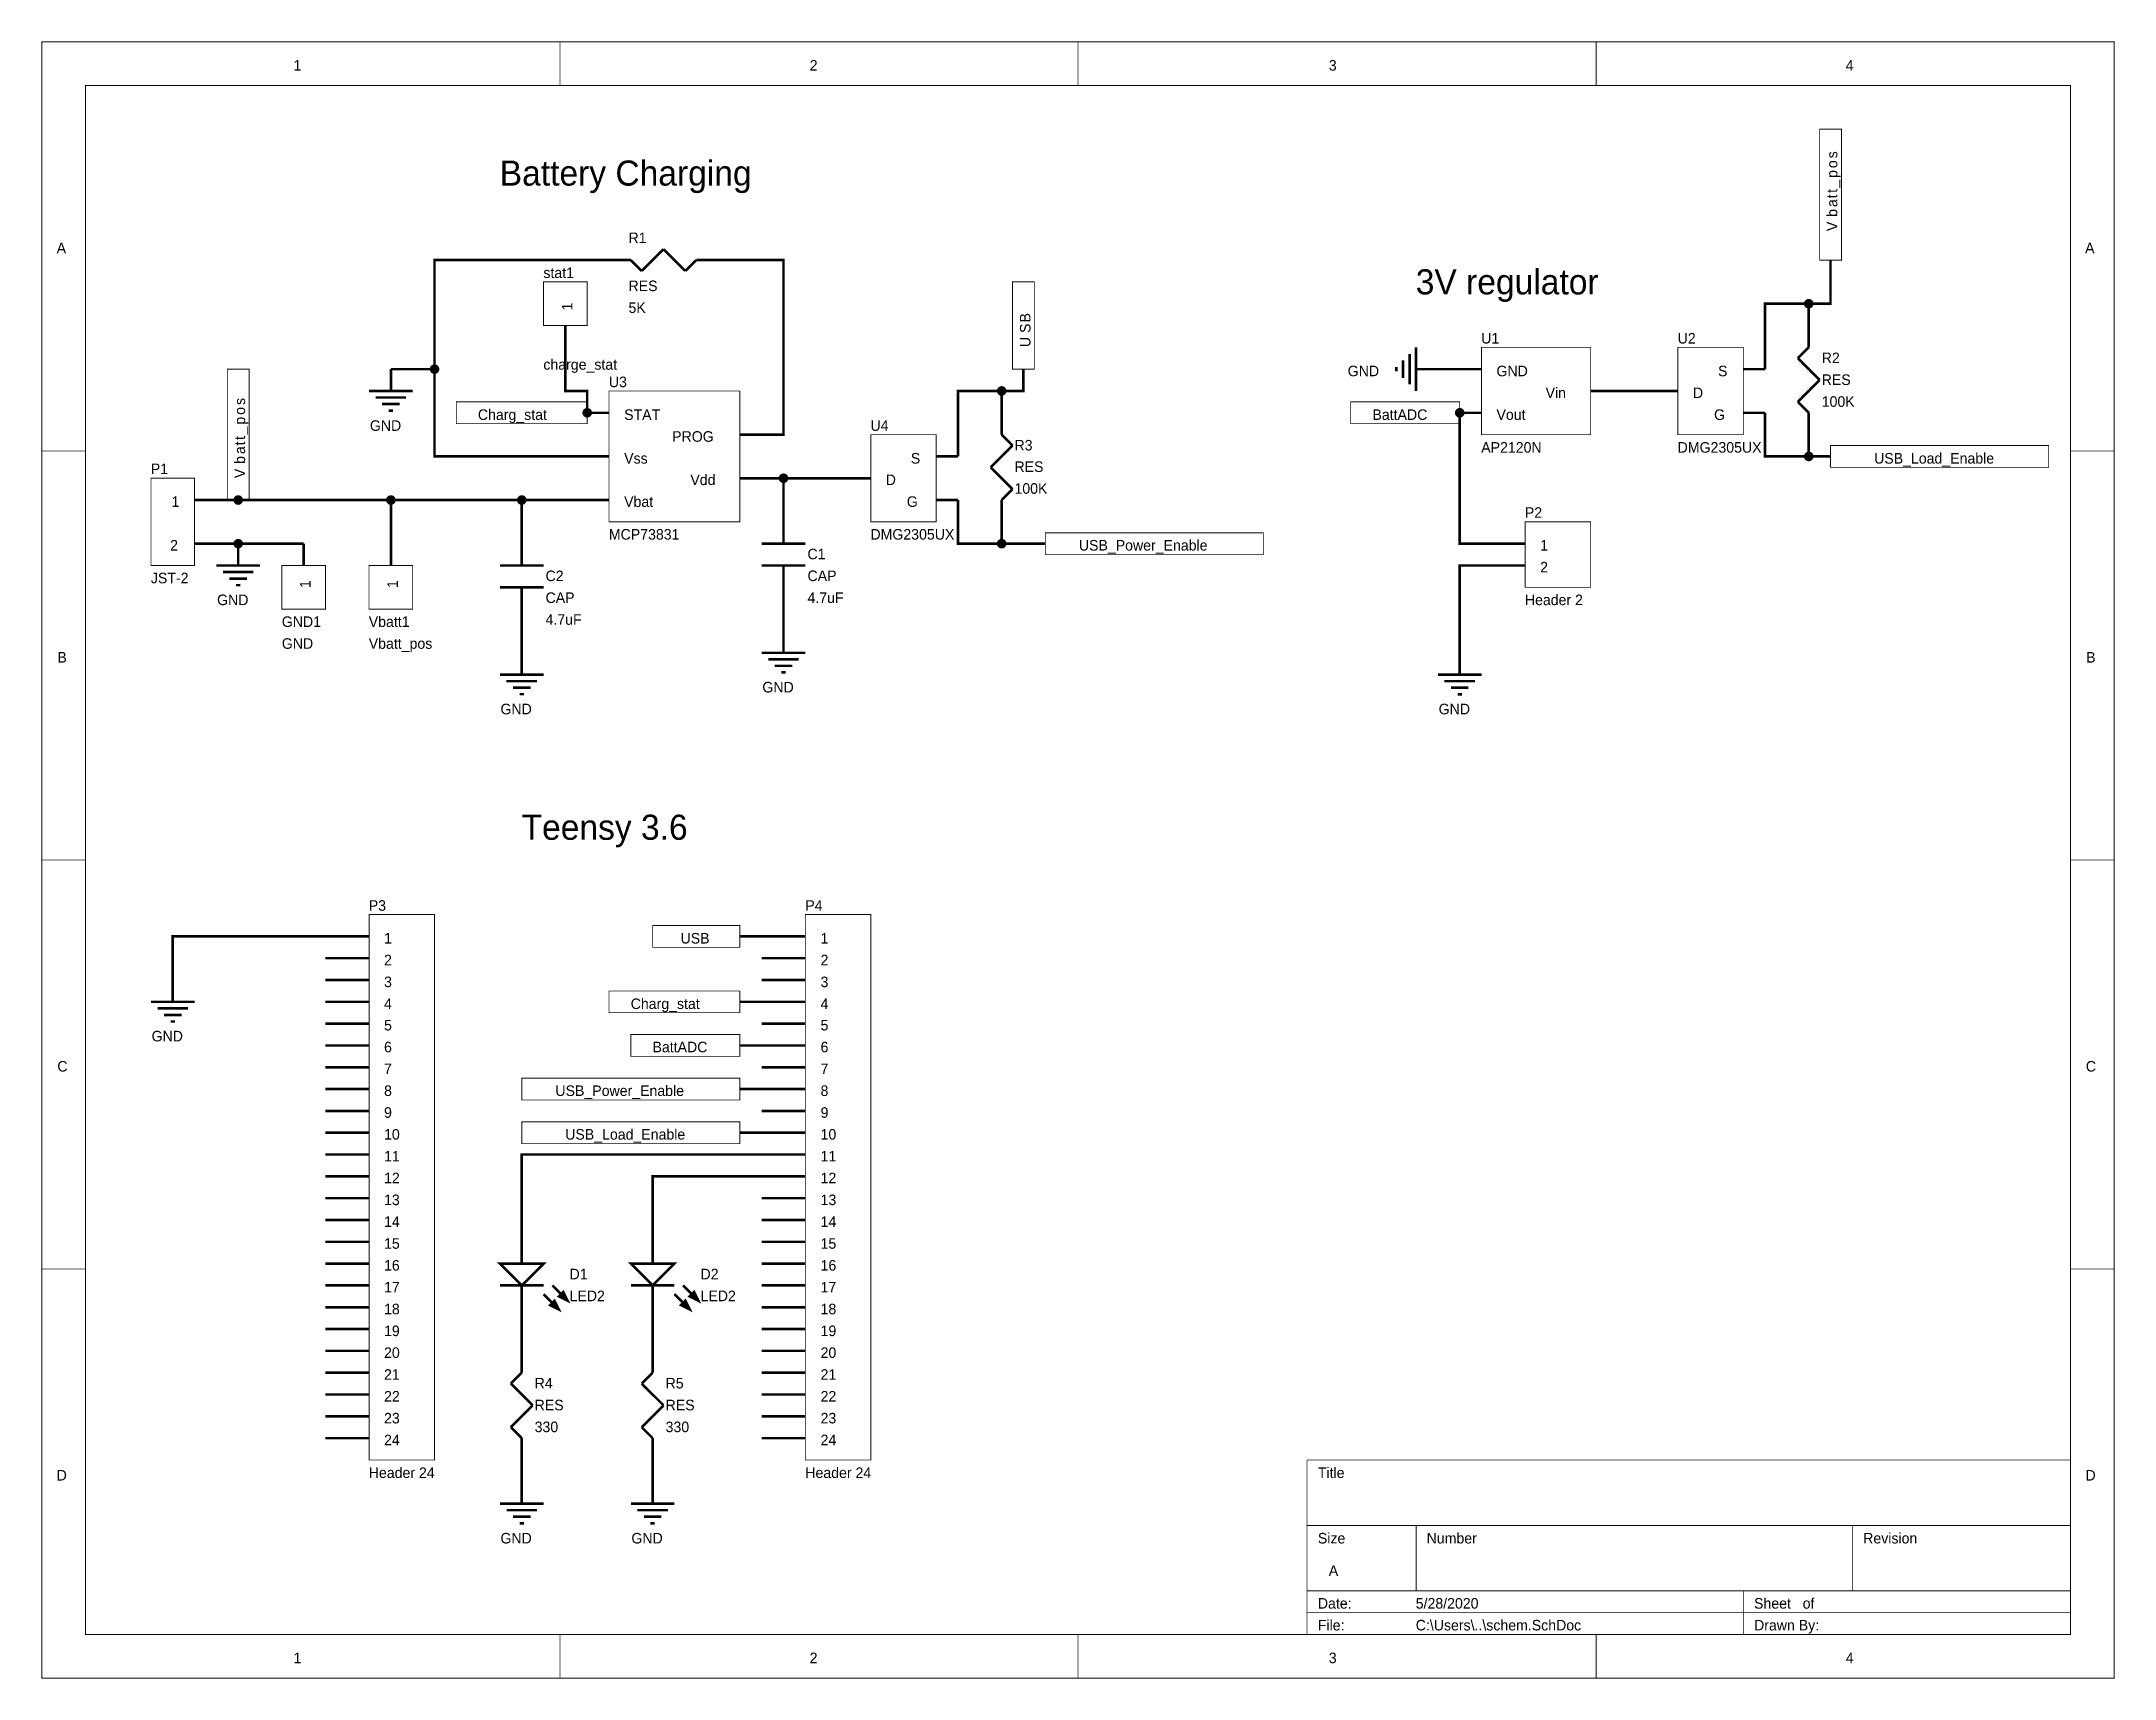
# Model space of a CAD drawing. Header units: millimetres. Extents: x 0 to 9.5, y 0 to 7.5.
import ezdxf

# ---------------------------------------------------------------- set-up
doc = ezdxf.new("R2010")
doc.units = ezdxf.units.MM
doc.header["$MEASUREMENT"] = 0
doc.layers.add('Sheet', color=255, linetype='Continuous')

msp = doc.modelspace()

# ---------------------------------------------------------------- texts
at = {"layer": 'Sheet'}
for s, height, p in [('1', 0.0484, (1.1539, 7.3682)), ('2', 0.0484, (3.5202, 7.3682)), ('3', 0.0484, (5.8998, 7.3682)), ('4', 0.0484, (8.2694, 7.3682)), ('Battery Charging', 0.115077, (2.0994, 6.8412)), ('A', 0.0484, (0.0684, 6.531)), ('R1', 0.04837, (2.6897, 6.5777)), ('A', 0.0484, (9.3666, 6.531)), ('stat1', 0.04837, (2.2995, 6.4176)), ('3V regulator', 0.115077, (6.2983, 6.3426)), ('RES', 0.04837, (2.6897, 6.3576)), ('5K', 0.04837, (2.6897, 6.2575)), ('U1', 0.04837, (6.5985, 6.1174)), ('U2', 0.04837, (7.4989, 6.1174)), ('charge_stat', 0.048366, (2.2995, 5.9973)), ('GND', 0.04837, (5.9865, 5.9673)), ('GND', 0.04837, (6.6685, 5.9673)), ('S', 0.0484, (7.684, 5.9673)), ('R2', 0.04837, (8.1593, 6.0274)), ('U3', 0.04837, (2.5997, 5.9173)), ('Vin', 0.04837, (6.8936, 5.8672)), ('D', 0.0484, (7.569, 5.8672)), ('RES', 0.04837, (8.1593, 5.9273)), ('Charg_stat', 0.04837, (1.9994, 5.7672)), ('STAT', 0.04837, (2.6697, 5.7672)), ('BattADC', 0.04837, (6.0999, 5.7672)), ('Vout', 0.04837, (6.6685, 5.7672)), ('G', 0.0484, (7.6657, 5.7672)), ('100K', 0.04837, (8.1593, 5.8272)), ('GND', 0.04837, (1.5041, 5.7171)), ('PROG', 0.04837, (2.8899, 5.6671)), ('U4', 0.04837, (3.7987, 5.7171)), ('Vss', 0.04837, (2.6697, 5.567)), ('S', 0.0484, (3.9838, 5.567)), ('R3', 0.04837, (4.459, 5.6271)), ('AP2120N', 0.04837, (6.5985, 5.6171)), ('DMG2305UX', 0.04837, (7.4989, 5.6171)), ('USB_Load_Enable', 0.048366, (8.3994, 5.567)), ('P1', 0.04837, (0.5003, 5.5187)), ('Vdd', 0.04837, (2.9732, 5.4686)), ('D', 0.0484, (3.8687, 5.4686)), ('RES', 0.04837, (4.459, 5.5287)), ('1', 0.0484, (0.5953, 5.3686)), ('Vbat', 0.04837, (2.6697, 5.3686)), ('G', 0.0484, (3.9654, 5.3686)), ('100K', 0.04837, (4.459, 5.4286)), ('P2', 0.04837, (6.7986, 5.3185)), ('MCP73831', 0.04837, (2.5997, 5.2185)), ('DMG2305UX', 0.04837, (3.7987, 5.2185)), ('2', 0.0484, (0.5886, 5.1684)), ('C1', 0.04837, (3.5102, 5.1284)), ('USB_Power_Enable', 0.048366, (4.7542, 5.1684)), ('1', 0.0484, (6.8686, 5.1684)), ('JST-2', 0.04837, (0.5003, 5.0183)), ('C2', 0.04837, (2.3095, 5.0284)), ('CAP', 0.04837, (3.5102, 5.0284)), ('2', 0.0484, (6.8686, 5.0684)), ('GND', 0.04837, (0.8038, 4.9183)), ('CAP', 0.04837, (2.3095, 4.9283)), ('4.7uF', 0.04837, (3.5102, 4.9283)), ('Header 2', 0.04837, (6.7986, 4.9183)), ('GND1', 0.04837, (1.1006, 4.8182)), ('Vbatt1', 0.04837, (1.4991, 4.8182)), ('4.7uF', 0.04837, (2.3095, 4.8282)), ('GND', 0.04837, (1.1006, 4.7181)), ('Vbatt_pos', 0.04837, (1.4991, 4.7181)), ('B', 0.0484, (0.0717, 4.6548)), ('B', 0.0484, (9.3716, 4.6548)), ('GND', 0.04837, (3.3034, 4.518)), ('GND', 0.04837, (2.1028, 4.4179)), ('GND', 0.04837, (6.4034, 4.4179)), ('Teensy 3.6', 0.11508, (2.1995, 3.8426)), ('P3', 0.04837, (1.4991, 3.5173)), ('P4', 0.04837, (3.5002, 3.5173)), ('1', 0.0484, (1.5692, 3.3672)), ('USB', 0.04837, (2.9282, 3.3672)), ('1', 0.0484, (3.5702, 3.3672)), ('2', 0.0484, (1.5692, 3.2672)), ('2', 0.0484, (3.5702, 3.2672)), ('3', 0.0484, (1.5692, 3.1671)), ('3', 0.0484, (3.5702, 3.1671)), ('4', 0.0484, (1.5692, 3.067)), ('Charg_stat', 0.04837, (2.6998, 3.067)), ('4', 0.0484, (3.5702, 3.067)), ('GND', 0.04837, (0.5036, 2.9186)), ('5', 0.0484, (1.5692, 2.9686)), ('5', 0.0484, (3.5702, 2.9686)), ('6', 0.0484, (1.5692, 2.8686)), ('BattADC', 0.04837, (2.7998, 2.8686)), ('6', 0.0484, (3.5702, 2.8686)), ('C', 0.0484, (0.0717, 2.7802)), ('7', 0.0484, (1.5692, 2.7685)), ('7', 0.0484, (3.5702, 2.7685)), ('C', 0.0484, (9.3699, 2.7802)), ('8', 0.0484, (1.5692, 2.6684)), ('USB_Power_Enable', 0.048366, (2.3546, 2.6684)), ('8', 0.0484, (3.5702, 2.6684)), ('9', 0.0484, (1.5692, 2.5684)), ('9', 0.0484, (3.5702, 2.5684)), ('10', 0.04837, (1.5692, 2.4683)), ('USB_Load_Enable', 0.048366, (2.3996, 2.4683)), ('10', 0.04837, (3.5702, 2.4683)), ('11', 0.04837, (1.5692, 2.3682)), ('11', 0.04837, (3.5702, 2.3682)), ('12', 0.04837, (1.5692, 2.2682)), ('12', 0.04837, (3.5702, 2.2682)), ('13', 0.04837, (1.5692, 2.1681)), ('13', 0.04837, (3.5702, 2.1681)), ('14', 0.04837, (1.5692, 2.068)), ('14', 0.04837, (3.5702, 2.068)), ('15', 0.04837, (1.5692, 1.968)), ('15', 0.04837, (3.5702, 1.968)), ('16', 0.04837, (1.5692, 1.8679)), ('16', 0.04837, (3.5702, 1.8679)), ('17', 0.04837, (1.5692, 1.7678)), ('D1', 0.04837, (2.4196, 1.8279)), ('D2', 0.04837, (3.0199, 1.8279)), ('17', 0.04837, (3.5702, 1.7678)), ('18', 0.04837, (1.5692, 1.6678)), ('LED2', 0.04837, (2.4196, 1.7278)), ('LED2', 0.04837, (3.0199, 1.7278)), ('18', 0.04837, (3.5702, 1.6678)), ('19', 0.04837, (1.5692, 1.5677)), ('19', 0.04837, (3.5702, 1.5677)), ('20', 0.04837, (1.5692, 1.4676)), ('20', 0.04837, (3.5702, 1.4676)), ('21', 0.04837, (1.5692, 1.3676)), ('R4', 0.04837, (2.2595, 1.3276)), ('R5', 0.04837, (2.8598, 1.3276)), ('21', 0.04837, (3.5702, 1.3676)), ('22', 0.04837, (1.5692, 1.2675)), ('RES', 0.04837, (2.2595, 1.2275)), ('RES', 0.04837, (2.8598, 1.2275)), ('22', 0.04837, (3.5702, 1.2675)), ('23', 0.04837, (1.5692, 1.1674)), ('330', 0.04837, (2.2595, 1.1274)), ('330', 0.04837, (2.8598, 1.1274)), ('23', 0.04837, (3.5702, 1.1674)), ('24', 0.04837, (1.5692, 1.0674)), ('24', 0.04837, (3.5702, 1.0674)), ('D', 0.0484, (0.0684, 0.9056)), ('Header 24', 0.04837, (1.4991, 0.9173)), ('Header 24', 0.04837, (3.5002, 0.9173)), ('Title', 0.04837, (5.8497, 0.9173)), ('D', 0.0484, (9.3683, 0.9056)), ('GND', 0.04837, (2.1028, 0.6171)), ('GND', 0.04837, (2.7031, 0.6171)), ('Size', 0.04837, (5.8497, 0.6171)), ('Number', 0.04837, (6.3483, 0.6171)), ('Revision', 0.04837, (8.3494, 0.6171)), ('A', 0.0484, (5.8998, 0.4686)), ('Date:', 0.04837, (5.8497, 0.3185)), ('5/28/2020', 0.04837, (6.2983, 0.3185)), ('Sheet   of', 0.04837, (7.8491, 0.3185)), ('File:', 0.04837, (5.8497, 0.2185)), ('C:\\Users\\..\\schem.SchDoc', 0.048366, (6.2983, 0.2185)), ('Drawn By:', 0.04837, (7.8491, 0.2185)), ('1', 0.0484, (1.1539, 0.0684)), ('2', 0.0484, (3.5202, 0.0684)), ('3', 0.0484, (5.8998, 0.0684)), ('4', 0.0484, (8.2694, 0.0684))]:
    msp.add_text(s, height=height, dxfattribs=at).set_placement(p)
for s, p in [('o', (8.231, 6.9213)), ('s', (8.231, 6.9663)), ('p', (8.231, 6.8763)), ('_', (8.231, 6.8312)), ('t', (8.231, 6.8079)), ('t', (8.231, 6.7829)), ('a', (8.231, 6.7428)), ('b', (8.231, 6.6978)), ('V', (8.231, 6.6328)), ('1', (2.4329, 6.2692)), ('S', (4.5324, 6.1658)), ('B', (4.5324, 6.2141)), ('U', (4.5324, 6.1007)), ('o', (0.9322, 5.7905)), ('s', (0.9322, 5.8356)), ('p', (0.9322, 5.7455)), ('_', (0.9322, 5.7005)), ('t', (0.9322, 5.6755)), ('t', (0.9322, 5.6504)), ('a', (0.9322, 5.6104)), ('b', (0.9322, 5.5654)), ('V', (0.9322, 5.5003)), ('1', (1.2323, 4.9967)), ('1', (1.6325, 4.9967))]:
    msp.add_text(s, height=0.0484, rotation=90, dxfattribs=at).set_placement(p)

# ---------------------------------------------------------------- linework, layer by layer
at = {"layer": 'Sheet'}
for points, const_width in [([(0.0007, 7.5), (0.2007, 7.5)], 0.0039), ([(2.3754, 7.5), (2.3754, 7.3)], 0.0039), ([(4.75, 7.5), (4.75, 7.2999)], 0.0039), ([(7.125, 7.5), (7.125, 7.2999)], 0.0039), ([(9.4996, 7.5), (9.2995, 7.5)], 0.0039), ([(9.4996, 7.5), (9.4996, 7.2999)], 0.0039), ([(2.6003, 6.5), (1.8004, 6.5), (1.8004, 5.9999), (1.8004, 5.6), (2.5004, 5.6)], 0.0118), ([(2.7004, 6.5), (2.6003, 6.5)], 0.0118), ([(2.7004, 6.5), (2.7503, 6.4499)], 0.0118), ([(2.7503, 6.4499), (2.8504, 6.55)], 0.0118), ([(2.8504, 6.55), (2.9503, 6.4499)], 0.0118), ([(2.9503, 6.4499), (3.0003, 6.5)], 0.0118), ([(3.0003, 6.5), (3.1003, 6.5)], 0.0118), ([(3.1003, 6.5), (3.4002, 6.5), (3.4002, 5.6999), (3.3003, 5.6999)], 0.0118), ([(7.8996, 5.9998), (7.8996, 6.2996), (8.0997, 6.2996), (8.1997, 6.2996), (8.1997, 6.4997)], 0.0118), ([(8.0797, 6.2996), (8.0797, 6.3009), (8.0797, 6.3017), (8.0801, 6.3025), (8.0801, 6.3038), (8.0805, 6.3046), (8.0805, 6.3055), (8.0809, 6.3067), (8.0813, 6.3075), (8.0818, 6.3084), (8.0822, 6.3092), (8.0826, 6.31), (8.083, 6.3109), (8.0838, 6.3117), (8.0843, 6.3125), (8.0851, 6.313), (8.0855, 6.3138), (8.0863, 6.3146), (8.0872, 6.315), (8.0876, 6.3159), (8.0884, 6.3163), (8.0893, 6.3167), (8.0901, 6.3171), (8.0909, 6.3175), (8.0922, 6.318), (8.093, 6.3184), (8.0938, 6.3188), (8.0947, 6.3192), (8.0955, 6.3192), (8.0968, 6.3192), (8.0976, 6.3196), (8.0988, 6.3196), (8.0997, 6.3196)], 0.0039), ([(8.0797, 6.2996), (8.0797, 6.3009), (8.0797, 6.3017), (8.0801, 6.3025), (8.0801, 6.3038), (8.0805, 6.3046), (8.0805, 6.3055), (8.0809, 6.3067), (8.0813, 6.3075), (8.0818, 6.3084), (8.0822, 6.3092), (8.0826, 6.31), (8.083, 6.3109), (8.0838, 6.3117), (8.0843, 6.3125), (8.0851, 6.313), (8.0855, 6.3138), (8.0863, 6.3146), (8.0872, 6.315), (8.0876, 6.3159), (8.0884, 6.3163), (8.0893, 6.3167), (8.0901, 6.3171), (8.0909, 6.3175), (8.0922, 6.318), (8.093, 6.3184), (8.0938, 6.3188), (8.0947, 6.3192), (8.0955, 6.3192), (8.0968, 6.3192), (8.0976, 6.3196), (8.0988, 6.3196), (8.0997, 6.3196)], 0.0039), ([(8.0797, 6.2996), (8.0797, 6.3009), (8.0797, 6.3017), (8.0801, 6.3025), (8.0801, 6.3038), (8.0805, 6.3046), (8.0805, 6.3055), (8.0809, 6.3067), (8.0813, 6.3075), (8.0818, 6.3084), (8.0822, 6.3092), (8.0826, 6.31), (8.083, 6.3109), (8.0838, 6.3117), (8.0843, 6.3125), (8.0851, 6.313), (8.0855, 6.3138), (8.0863, 6.3146), (8.0872, 6.315), (8.0876, 6.3159), (8.0884, 6.3163), (8.0893, 6.3167), (8.0901, 6.3171), (8.0909, 6.3175), (8.0922, 6.318), (8.093, 6.3184), (8.0938, 6.3188), (8.0947, 6.3192), (8.0955, 6.3192), (8.0968, 6.3192), (8.0976, 6.3196), (8.0988, 6.3196), (8.0997, 6.3196)], 0.0039), ([(8.0797, 6.2996), (8.0797, 6.3009), (8.0797, 6.3017), (8.0801, 6.3025), (8.0801, 6.3038), (8.0805, 6.3046), (8.0805, 6.3055), (8.0809, 6.3067), (8.0813, 6.3075), (8.0818, 6.3084), (8.0822, 6.3092), (8.0826, 6.31), (8.083, 6.3109), (8.0838, 6.3117), (8.0843, 6.3125), (8.0851, 6.313), (8.0855, 6.3138), (8.0863, 6.3146), (8.0872, 6.315), (8.0876, 6.3159), (8.0884, 6.3163), (8.0893, 6.3167), (8.0901, 6.3171), (8.0909, 6.3175), (8.0922, 6.318), (8.093, 6.3184), (8.0938, 6.3188), (8.0947, 6.3192), (8.0955, 6.3192), (8.0968, 6.3192), (8.0976, 6.3196), (8.0988, 6.3196), (8.0997, 6.3196)], 0.0039), ([(8.0797, 6.2996), (8.0797, 6.3009), (8.0797, 6.3017), (8.0801, 6.3025), (8.0801, 6.3038), (8.0805, 6.3046), (8.0805, 6.3055), (8.0809, 6.3067), (8.0813, 6.3075), (8.0818, 6.3084), (8.0822, 6.3092), (8.0826, 6.31), (8.083, 6.3109), (8.0838, 6.3117), (8.0843, 6.3125), (8.0851, 6.313), (8.0855, 6.3138), (8.0863, 6.3146), (8.0872, 6.315), (8.0876, 6.3159), (8.0884, 6.3163), (8.0893, 6.3167), (8.0901, 6.3171), (8.0909, 6.3175), (8.0922, 6.318), (8.093, 6.3184), (8.0938, 6.3188), (8.0947, 6.3192), (8.0955, 6.3192), (8.0968, 6.3192), (8.0976, 6.3196), (8.0988, 6.3196), (8.0997, 6.3196)], 0.0039), ([(8.0797, 6.2996), (8.0797, 6.3009), (8.0797, 6.3017), (8.0801, 6.3025), (8.0801, 6.3038), (8.0805, 6.3046), (8.0805, 6.3055), (8.0809, 6.3067), (8.0813, 6.3075), (8.0818, 6.3084), (8.0822, 6.3092), (8.0826, 6.31), (8.083, 6.3109), (8.0838, 6.3117), (8.0843, 6.3125), (8.0851, 6.313), (8.0855, 6.3138), (8.0863, 6.3146), (8.0872, 6.315), (8.0876, 6.3159), (8.0884, 6.3163), (8.0893, 6.3167), (8.0901, 6.3171), (8.0909, 6.3175), (8.0922, 6.318), (8.093, 6.3184), (8.0938, 6.3188), (8.0947, 6.3192), (8.0955, 6.3192), (8.0968, 6.3192), (8.0976, 6.3196), (8.0988, 6.3196), (8.0997, 6.3196)], 0.0039), ([(8.0797, 6.2996), (8.0797, 6.3009), (8.0797, 6.3017), (8.0801, 6.3025), (8.0801, 6.3038), (8.0805, 6.3046), (8.0805, 6.3055), (8.0809, 6.3067), (8.0813, 6.3075), (8.0818, 6.3084), (8.0822, 6.3092), (8.0826, 6.31), (8.083, 6.3109), (8.0838, 6.3117), (8.0843, 6.3125), (8.0851, 6.313), (8.0855, 6.3138), (8.0863, 6.3146), (8.0872, 6.315), (8.0876, 6.3159), (8.0884, 6.3163), (8.0893, 6.3167), (8.0901, 6.3171), (8.0909, 6.3175), (8.0922, 6.318), (8.093, 6.3184), (8.0938, 6.3188), (8.0947, 6.3192), (8.0955, 6.3192), (8.0968, 6.3192), (8.0976, 6.3196), (8.0988, 6.3196), (8.0997, 6.3196)], 0.0039), ([(8.0797, 6.2996), (8.0797, 6.3009), (8.0797, 6.3017), (8.0801, 6.3025), (8.0801, 6.3038), (8.0805, 6.3046), (8.0805, 6.3055), (8.0809, 6.3067), (8.0813, 6.3075), (8.0818, 6.3084), (8.0822, 6.3092), (8.0826, 6.31), (8.083, 6.3109), (8.0838, 6.3117), (8.0843, 6.3125), (8.0851, 6.313), (8.0855, 6.3138), (8.0863, 6.3146), (8.0872, 6.315), (8.0876, 6.3159), (8.0884, 6.3163), (8.0893, 6.3167), (8.0901, 6.3171), (8.0909, 6.3175), (8.0922, 6.318), (8.093, 6.3184), (8.0938, 6.3188), (8.0947, 6.3192), (8.0955, 6.3192), (8.0968, 6.3192), (8.0976, 6.3196), (8.0988, 6.3196), (8.0997, 6.3196)], 0.0039), ([(8.0997, 6.2796), (8.0988, 6.2796), (8.0976, 6.2796), (8.0968, 6.28), (8.0955, 6.28), (8.0947, 6.2804), (8.0938, 6.2804), (8.093, 6.2809), (8.0922, 6.2813), (8.0909, 6.2817), (8.0901, 6.2821), (8.0893, 6.2825), (8.0884, 6.2829), (8.0876, 6.2838), (8.0872, 6.2842), (8.0863, 6.285), (8.0855, 6.2854), (8.0851, 6.2863), (8.0843, 6.2871), (8.0838, 6.2875), (8.083, 6.2884), (8.0826, 6.2892), (8.0822, 6.29), (8.0818, 6.2909), (8.0813, 6.2921), (8.0809, 6.2929), (8.0805, 6.2938), (8.0805, 6.2946), (8.0801, 6.2954), (8.0801, 6.2967), (8.0797, 6.2975), (8.0797, 6.2988), (8.0797, 6.2996)], 0.0039), ([(8.0797, 6.2996), (8.0797, 6.2996)], 0.0039), ([(8.0997, 6.2796), (8.0988, 6.2796), (8.0976, 6.2796), (8.0968, 6.28), (8.0955, 6.28), (8.0947, 6.2804), (8.0938, 6.2804), (8.093, 6.2809), (8.0922, 6.2813), (8.0909, 6.2817), (8.0901, 6.2821), (8.0893, 6.2825), (8.0884, 6.2829), (8.0876, 6.2838), (8.0872, 6.2842), (8.0863, 6.285), (8.0855, 6.2854), (8.0851, 6.2863), (8.0843, 6.2871), (8.0838, 6.2875), (8.083, 6.2884), (8.0826, 6.2892), (8.0822, 6.29), (8.0818, 6.2909), (8.0813, 6.2921), (8.0809, 6.2929), (8.0805, 6.2938), (8.0805, 6.2946), (8.0801, 6.2954), (8.0801, 6.2967), (8.0797, 6.2975), (8.0797, 6.2988), (8.0797, 6.2996)], 0.0039), ([(8.0797, 6.2996), (8.0797, 6.2996)], 0.0039), ([(8.0997, 6.2796), (8.0988, 6.2796), (8.0976, 6.2796), (8.0968, 6.28), (8.0955, 6.28), (8.0947, 6.2804), (8.0938, 6.2804), (8.093, 6.2809), (8.0922, 6.2813), (8.0909, 6.2817), (8.0901, 6.2821), (8.0893, 6.2825), (8.0884, 6.2829), (8.0876, 6.2838), (8.0872, 6.2842), (8.0863, 6.285), (8.0855, 6.2854), (8.0851, 6.2863), (8.0843, 6.2871), (8.0838, 6.2875), (8.083, 6.2884), (8.0826, 6.2892), (8.0822, 6.29), (8.0818, 6.2909), (8.0813, 6.2921), (8.0809, 6.2929), (8.0805, 6.2938), (8.0805, 6.2946), (8.0801, 6.2954), (8.0801, 6.2967), (8.0797, 6.2975), (8.0797, 6.2988), (8.0797, 6.2996)], 0.0039), ([(8.0797, 6.2996), (8.0797, 6.2996)], 0.0039), ([(8.0997, 6.2796), (8.0988, 6.2796), (8.0976, 6.2796), (8.0968, 6.28), (8.0955, 6.28), (8.0947, 6.2804), (8.0938, 6.2804), (8.093, 6.2809), (8.0922, 6.2813), (8.0909, 6.2817), (8.0901, 6.2821), (8.0893, 6.2825), (8.0884, 6.2829), (8.0876, 6.2838), (8.0872, 6.2842), (8.0863, 6.285), (8.0855, 6.2854), (8.0851, 6.2863), (8.0843, 6.2871), (8.0838, 6.2875), (8.083, 6.2884), (8.0826, 6.2892), (8.0822, 6.29), (8.0818, 6.2909), (8.0813, 6.2921), (8.0809, 6.2929), (8.0805, 6.2938), (8.0805, 6.2946), (8.0801, 6.2954), (8.0801, 6.2967), (8.0797, 6.2975), (8.0797, 6.2988), (8.0797, 6.2996)], 0.0039), ([(8.0797, 6.2996), (8.0797, 6.2996)], 0.0039), ([(8.0997, 6.2796), (8.0988, 6.2796), (8.0976, 6.2796), (8.0968, 6.28), (8.0955, 6.28), (8.0947, 6.2804), (8.0938, 6.2804), (8.093, 6.2809), (8.0922, 6.2813), (8.0909, 6.2817), (8.0901, 6.2821), (8.0893, 6.2825), (8.0884, 6.2829), (8.0876, 6.2838), (8.0872, 6.2842), (8.0863, 6.285), (8.0855, 6.2854), (8.0851, 6.2863), (8.0843, 6.2871), (8.0838, 6.2875), (8.083, 6.2884), (8.0826, 6.2892), (8.0822, 6.29), (8.0818, 6.2909), (8.0813, 6.2921), (8.0809, 6.2929), (8.0805, 6.2938), (8.0805, 6.2946), (8.0801, 6.2954), (8.0801, 6.2967), (8.0797, 6.2975), (8.0797, 6.2988), (8.0797, 6.2996)], 0.0039), ([(8.0797, 6.2996), (8.0797, 6.2996)], 0.0039), ([(8.0997, 6.2796), (8.0988, 6.2796), (8.0976, 6.2796), (8.0968, 6.28), (8.0955, 6.28), (8.0947, 6.2804), (8.0938, 6.2804), (8.093, 6.2809), (8.0922, 6.2813), (8.0909, 6.2817), (8.0901, 6.2821), (8.0893, 6.2825), (8.0884, 6.2829), (8.0876, 6.2838), (8.0872, 6.2842), (8.0863, 6.285), (8.0855, 6.2854), (8.0851, 6.2863), (8.0843, 6.2871), (8.0838, 6.2875), (8.083, 6.2884), (8.0826, 6.2892), (8.0822, 6.29), (8.0818, 6.2909), (8.0813, 6.2921), (8.0809, 6.2929), (8.0805, 6.2938), (8.0805, 6.2946), (8.0801, 6.2954), (8.0801, 6.2967), (8.0797, 6.2975), (8.0797, 6.2988), (8.0797, 6.2996)], 0.0039), ([(8.0797, 6.2996), (8.0797, 6.2996)], 0.0039), ([(8.0997, 6.2796), (8.0988, 6.2796), (8.0976, 6.2796), (8.0968, 6.28), (8.0955, 6.28), (8.0947, 6.2804), (8.0938, 6.2804), (8.093, 6.2809), (8.0922, 6.2813), (8.0909, 6.2817), (8.0901, 6.2821), (8.0893, 6.2825), (8.0884, 6.2829), (8.0876, 6.2838), (8.0872, 6.2842), (8.0863, 6.285), (8.0855, 6.2854), (8.0851, 6.2863), (8.0843, 6.2871), (8.0838, 6.2875), (8.083, 6.2884), (8.0826, 6.2892), (8.0822, 6.29), (8.0818, 6.2909), (8.0813, 6.2921), (8.0809, 6.2929), (8.0805, 6.2938), (8.0805, 6.2946), (8.0801, 6.2954), (8.0801, 6.2967), (8.0797, 6.2975), (8.0797, 6.2988), (8.0797, 6.2996)], 0.0039), ([(8.0797, 6.2996), (8.0797, 6.2996)], 0.0039), ([(8.0997, 6.2796), (8.0988, 6.2796), (8.0976, 6.2796), (8.0968, 6.28), (8.0955, 6.28), (8.0947, 6.2804), (8.0938, 6.2804), (8.093, 6.2809), (8.0922, 6.2813), (8.0909, 6.2817), (8.0901, 6.2821), (8.0893, 6.2825), (8.0884, 6.2829), (8.0876, 6.2838), (8.0872, 6.2842), (8.0863, 6.285), (8.0855, 6.2854), (8.0851, 6.2863), (8.0843, 6.2871), (8.0838, 6.2875), (8.083, 6.2884), (8.0826, 6.2892), (8.0822, 6.29), (8.0818, 6.2909), (8.0813, 6.2921), (8.0809, 6.2929), (8.0805, 6.2938), (8.0805, 6.2946), (8.0801, 6.2954), (8.0801, 6.2967), (8.0797, 6.2975), (8.0797, 6.2988), (8.0797, 6.2996)], 0.0039), ([(8.0797, 6.2996), (8.0797, 6.2996)], 0.0039), ([(8.0997, 6.2996), (8.0997, 6.2)], 0.0118), ([(8.0997, 6.3196), (8.0997, 6.3196)], 0.0039), ([(8.0997, 6.3196), (8.1009, 6.3196), (8.1018, 6.3196), (8.1026, 6.3192), (8.1038, 6.3192), (8.1047, 6.3192), (8.1055, 6.3188), (8.1068, 6.3184), (8.1076, 6.318), (8.1084, 6.3175), (8.1093, 6.3171), (8.1101, 6.3167), (8.1109, 6.3163), (8.1118, 6.3159), (8.1126, 6.315), (8.113, 6.3146), (8.1139, 6.3138), (8.1147, 6.313), (8.1151, 6.3125), (8.1159, 6.3117), (8.1164, 6.3109), (8.1168, 6.31), (8.1172, 6.3092), (8.1176, 6.3084), (8.118, 6.3075), (8.1184, 6.3067), (8.1189, 6.3055), (8.1193, 6.3046), (8.1193, 6.3038), (8.1193, 6.3025), (8.1197, 6.3017), (8.1197, 6.3009), (8.1197, 6.2996)], 0.0039), ([(8.0997, 6.3196), (8.0997, 6.3196)], 0.0039), ([(8.0997, 6.3196), (8.1009, 6.3196), (8.1018, 6.3196), (8.1026, 6.3192), (8.1038, 6.3192), (8.1047, 6.3192), (8.1055, 6.3188), (8.1068, 6.3184), (8.1076, 6.318), (8.1084, 6.3175), (8.1093, 6.3171), (8.1101, 6.3167), (8.1109, 6.3163), (8.1118, 6.3159), (8.1126, 6.315), (8.113, 6.3146), (8.1139, 6.3138), (8.1147, 6.313), (8.1151, 6.3125), (8.1159, 6.3117), (8.1164, 6.3109), (8.1168, 6.31), (8.1172, 6.3092), (8.1176, 6.3084), (8.118, 6.3075), (8.1184, 6.3067), (8.1189, 6.3055), (8.1193, 6.3046), (8.1193, 6.3038), (8.1193, 6.3025), (8.1197, 6.3017), (8.1197, 6.3009), (8.1197, 6.2996)], 0.0039), ([(8.0997, 6.3196), (8.0997, 6.3196)], 0.0039), ([(8.0997, 6.3196), (8.1009, 6.3196), (8.1018, 6.3196), (8.1026, 6.3192), (8.1038, 6.3192), (8.1047, 6.3192), (8.1055, 6.3188), (8.1068, 6.3184), (8.1076, 6.318), (8.1084, 6.3175), (8.1093, 6.3171), (8.1101, 6.3167), (8.1109, 6.3163), (8.1118, 6.3159), (8.1126, 6.315), (8.113, 6.3146), (8.1139, 6.3138), (8.1147, 6.313), (8.1151, 6.3125), (8.1159, 6.3117), (8.1164, 6.3109), (8.1168, 6.31), (8.1172, 6.3092), (8.1176, 6.3084), (8.118, 6.3075), (8.1184, 6.3067), (8.1189, 6.3055), (8.1193, 6.3046), (8.1193, 6.3038), (8.1193, 6.3025), (8.1197, 6.3017), (8.1197, 6.3009), (8.1197, 6.2996)], 0.0039), ([(8.0997, 6.3196), (8.0997, 6.3196)], 0.0039), ([(8.0997, 6.3196), (8.1009, 6.3196), (8.1018, 6.3196), (8.1026, 6.3192), (8.1038, 6.3192), (8.1047, 6.3192), (8.1055, 6.3188), (8.1068, 6.3184), (8.1076, 6.318), (8.1084, 6.3175), (8.1093, 6.3171), (8.1101, 6.3167), (8.1109, 6.3163), (8.1118, 6.3159), (8.1126, 6.315), (8.113, 6.3146), (8.1139, 6.3138), (8.1147, 6.313), (8.1151, 6.3125), (8.1159, 6.3117), (8.1164, 6.3109), (8.1168, 6.31), (8.1172, 6.3092), (8.1176, 6.3084), (8.118, 6.3075), (8.1184, 6.3067), (8.1189, 6.3055), (8.1193, 6.3046), (8.1193, 6.3038), (8.1193, 6.3025), (8.1197, 6.3017), (8.1197, 6.3009), (8.1197, 6.2996)], 0.0039), ([(8.0997, 6.3196), (8.0997, 6.3196)], 0.0039), ([(8.0997, 6.3196), (8.1009, 6.3196), (8.1018, 6.3196), (8.1026, 6.3192), (8.1038, 6.3192), (8.1047, 6.3192), (8.1055, 6.3188), (8.1068, 6.3184), (8.1076, 6.318), (8.1084, 6.3175), (8.1093, 6.3171), (8.1101, 6.3167), (8.1109, 6.3163), (8.1118, 6.3159), (8.1126, 6.315), (8.113, 6.3146), (8.1139, 6.3138), (8.1147, 6.313), (8.1151, 6.3125), (8.1159, 6.3117), (8.1164, 6.3109), (8.1168, 6.31), (8.1172, 6.3092), (8.1176, 6.3084), (8.118, 6.3075), (8.1184, 6.3067), (8.1189, 6.3055), (8.1193, 6.3046), (8.1193, 6.3038), (8.1193, 6.3025), (8.1197, 6.3017), (8.1197, 6.3009), (8.1197, 6.2996)], 0.0039), ([(8.0997, 6.3196), (8.0997, 6.3196)], 0.0039), ([(8.0997, 6.3196), (8.1009, 6.3196), (8.1018, 6.3196), (8.1026, 6.3192), (8.1038, 6.3192), (8.1047, 6.3192), (8.1055, 6.3188), (8.1068, 6.3184), (8.1076, 6.318), (8.1084, 6.3175), (8.1093, 6.3171), (8.1101, 6.3167), (8.1109, 6.3163), (8.1118, 6.3159), (8.1126, 6.315), (8.113, 6.3146), (8.1139, 6.3138), (8.1147, 6.313), (8.1151, 6.3125), (8.1159, 6.3117), (8.1164, 6.3109), (8.1168, 6.31), (8.1172, 6.3092), (8.1176, 6.3084), (8.118, 6.3075), (8.1184, 6.3067), (8.1189, 6.3055), (8.1193, 6.3046), (8.1193, 6.3038), (8.1193, 6.3025), (8.1197, 6.3017), (8.1197, 6.3009), (8.1197, 6.2996)], 0.0039), ([(8.0997, 6.3196), (8.0997, 6.3196)], 0.0039), ([(8.0997, 6.3196), (8.1009, 6.3196), (8.1018, 6.3196), (8.1026, 6.3192), (8.1038, 6.3192), (8.1047, 6.3192), (8.1055, 6.3188), (8.1068, 6.3184), (8.1076, 6.318), (8.1084, 6.3175), (8.1093, 6.3171), (8.1101, 6.3167), (8.1109, 6.3163), (8.1118, 6.3159), (8.1126, 6.315), (8.113, 6.3146), (8.1139, 6.3138), (8.1147, 6.313), (8.1151, 6.3125), (8.1159, 6.3117), (8.1164, 6.3109), (8.1168, 6.31), (8.1172, 6.3092), (8.1176, 6.3084), (8.118, 6.3075), (8.1184, 6.3067), (8.1189, 6.3055), (8.1193, 6.3046), (8.1193, 6.3038), (8.1193, 6.3025), (8.1197, 6.3017), (8.1197, 6.3009), (8.1197, 6.2996)], 0.0039), ([(8.0997, 6.3196), (8.0997, 6.3196)], 0.0039), ([(8.0997, 6.3196), (8.1009, 6.3196), (8.1018, 6.3196), (8.1026, 6.3192), (8.1038, 6.3192), (8.1047, 6.3192), (8.1055, 6.3188), (8.1068, 6.3184), (8.1076, 6.318), (8.1084, 6.3175), (8.1093, 6.3171), (8.1101, 6.3167), (8.1109, 6.3163), (8.1118, 6.3159), (8.1126, 6.315), (8.113, 6.3146), (8.1139, 6.3138), (8.1147, 6.313), (8.1151, 6.3125), (8.1159, 6.3117), (8.1164, 6.3109), (8.1168, 6.31), (8.1172, 6.3092), (8.1176, 6.3084), (8.118, 6.3075), (8.1184, 6.3067), (8.1189, 6.3055), (8.1193, 6.3046), (8.1193, 6.3038), (8.1193, 6.3025), (8.1197, 6.3017), (8.1197, 6.3009), (8.1197, 6.2996)], 0.0039), ([(8.1197, 6.2996), (8.1197, 6.2988), (8.1197, 6.2975), (8.1193, 6.2967), (8.1193, 6.2954), (8.1193, 6.2946), (8.1189, 6.2938), (8.1184, 6.2929), (8.118, 6.2921), (8.1176, 6.2909), (8.1172, 6.29), (8.1168, 6.2892), (8.1164, 6.2884), (8.1159, 6.2875), (8.1151, 6.2871), (8.1147, 6.2863), (8.1139, 6.2854), (8.113, 6.285), (8.1126, 6.2842), (8.1118, 6.2838), (8.1109, 6.2829), (8.1101, 6.2825), (8.1093, 6.2821), (8.1084, 6.2817), (8.1076, 6.2813), (8.1068, 6.2809), (8.1055, 6.2804), (8.1047, 6.2804), (8.1038, 6.28), (8.1026, 6.28), (8.1018, 6.2796), (8.1009, 6.2796), (8.0997, 6.2796)], 0.0039), ([(8.1197, 6.2996), (8.1197, 6.2988), (8.1197, 6.2975), (8.1193, 6.2967), (8.1193, 6.2954), (8.1193, 6.2946), (8.1189, 6.2938), (8.1184, 6.2929), (8.118, 6.2921), (8.1176, 6.2909), (8.1172, 6.29), (8.1168, 6.2892), (8.1164, 6.2884), (8.1159, 6.2875), (8.1151, 6.2871), (8.1147, 6.2863), (8.1139, 6.2854), (8.113, 6.285), (8.1126, 6.2842), (8.1118, 6.2838), (8.1109, 6.2829), (8.1101, 6.2825), (8.1093, 6.2821), (8.1084, 6.2817), (8.1076, 6.2813), (8.1068, 6.2809), (8.1055, 6.2804), (8.1047, 6.2804), (8.1038, 6.28), (8.1026, 6.28), (8.1018, 6.2796), (8.1009, 6.2796), (8.0997, 6.2796)], 0.0039), ([(8.1197, 6.2996), (8.1197, 6.2988), (8.1197, 6.2975), (8.1193, 6.2967), (8.1193, 6.2954), (8.1193, 6.2946), (8.1189, 6.2938), (8.1184, 6.2929), (8.118, 6.2921), (8.1176, 6.2909), (8.1172, 6.29), (8.1168, 6.2892), (8.1164, 6.2884), (8.1159, 6.2875), (8.1151, 6.2871), (8.1147, 6.2863), (8.1139, 6.2854), (8.113, 6.285), (8.1126, 6.2842), (8.1118, 6.2838), (8.1109, 6.2829), (8.1101, 6.2825), (8.1093, 6.2821), (8.1084, 6.2817), (8.1076, 6.2813), (8.1068, 6.2809), (8.1055, 6.2804), (8.1047, 6.2804), (8.1038, 6.28), (8.1026, 6.28), (8.1018, 6.2796), (8.1009, 6.2796), (8.0997, 6.2796)], 0.0039), ([(8.1197, 6.2996), (8.1197, 6.2988), (8.1197, 6.2975), (8.1193, 6.2967), (8.1193, 6.2954), (8.1193, 6.2946), (8.1189, 6.2938), (8.1184, 6.2929), (8.118, 6.2921), (8.1176, 6.2909), (8.1172, 6.29), (8.1168, 6.2892), (8.1164, 6.2884), (8.1159, 6.2875), (8.1151, 6.2871), (8.1147, 6.2863), (8.1139, 6.2854), (8.113, 6.285), (8.1126, 6.2842), (8.1118, 6.2838), (8.1109, 6.2829), (8.1101, 6.2825), (8.1093, 6.2821), (8.1084, 6.2817), (8.1076, 6.2813), (8.1068, 6.2809), (8.1055, 6.2804), (8.1047, 6.2804), (8.1038, 6.28), (8.1026, 6.28), (8.1018, 6.2796), (8.1009, 6.2796), (8.0997, 6.2796)], 0.0039), ([(8.1197, 6.2996), (8.1197, 6.2988), (8.1197, 6.2975), (8.1193, 6.2967), (8.1193, 6.2954), (8.1193, 6.2946), (8.1189, 6.2938), (8.1184, 6.2929), (8.118, 6.2921), (8.1176, 6.2909), (8.1172, 6.29), (8.1168, 6.2892), (8.1164, 6.2884), (8.1159, 6.2875), (8.1151, 6.2871), (8.1147, 6.2863), (8.1139, 6.2854), (8.113, 6.285), (8.1126, 6.2842), (8.1118, 6.2838), (8.1109, 6.2829), (8.1101, 6.2825), (8.1093, 6.2821), (8.1084, 6.2817), (8.1076, 6.2813), (8.1068, 6.2809), (8.1055, 6.2804), (8.1047, 6.2804), (8.1038, 6.28), (8.1026, 6.28), (8.1018, 6.2796), (8.1009, 6.2796), (8.0997, 6.2796)], 0.0039), ([(8.1197, 6.2996), (8.1197, 6.2988), (8.1197, 6.2975), (8.1193, 6.2967), (8.1193, 6.2954), (8.1193, 6.2946), (8.1189, 6.2938), (8.1184, 6.2929), (8.118, 6.2921), (8.1176, 6.2909), (8.1172, 6.29), (8.1168, 6.2892), (8.1164, 6.2884), (8.1159, 6.2875), (8.1151, 6.2871), (8.1147, 6.2863), (8.1139, 6.2854), (8.113, 6.285), (8.1126, 6.2842), (8.1118, 6.2838), (8.1109, 6.2829), (8.1101, 6.2825), (8.1093, 6.2821), (8.1084, 6.2817), (8.1076, 6.2813), (8.1068, 6.2809), (8.1055, 6.2804), (8.1047, 6.2804), (8.1038, 6.28), (8.1026, 6.28), (8.1018, 6.2796), (8.1009, 6.2796), (8.0997, 6.2796)], 0.0039), ([(8.1197, 6.2996), (8.1197, 6.2988), (8.1197, 6.2975), (8.1193, 6.2967), (8.1193, 6.2954), (8.1193, 6.2946), (8.1189, 6.2938), (8.1184, 6.2929), (8.118, 6.2921), (8.1176, 6.2909), (8.1172, 6.29), (8.1168, 6.2892), (8.1164, 6.2884), (8.1159, 6.2875), (8.1151, 6.2871), (8.1147, 6.2863), (8.1139, 6.2854), (8.113, 6.285), (8.1126, 6.2842), (8.1118, 6.2838), (8.1109, 6.2829), (8.1101, 6.2825), (8.1093, 6.2821), (8.1084, 6.2817), (8.1076, 6.2813), (8.1068, 6.2809), (8.1055, 6.2804), (8.1047, 6.2804), (8.1038, 6.28), (8.1026, 6.28), (8.1018, 6.2796), (8.1009, 6.2796), (8.0997, 6.2796)], 0.0039), ([(8.1197, 6.2996), (8.1197, 6.2988), (8.1197, 6.2975), (8.1193, 6.2967), (8.1193, 6.2954), (8.1193, 6.2946), (8.1189, 6.2938), (8.1184, 6.2929), (8.118, 6.2921), (8.1176, 6.2909), (8.1172, 6.29), (8.1168, 6.2892), (8.1164, 6.2884), (8.1159, 6.2875), (8.1151, 6.2871), (8.1147, 6.2863), (8.1139, 6.2854), (8.113, 6.285), (8.1126, 6.2842), (8.1118, 6.2838), (8.1109, 6.2829), (8.1101, 6.2825), (8.1093, 6.2821), (8.1084, 6.2817), (8.1076, 6.2813), (8.1068, 6.2809), (8.1055, 6.2804), (8.1047, 6.2804), (8.1038, 6.28), (8.1026, 6.28), (8.1018, 6.2796), (8.1009, 6.2796), (8.0997, 6.2796)], 0.0039), ([(8.1197, 6.2996), (8.1197, 6.2996), (8.1197, 6.2996), (8.1197, 6.2996), (8.1197, 6.2996), (8.1197, 6.2996), (8.1197, 6.2996), (8.1197, 6.2996), (8.1197, 6.2996), (8.1197, 6.2996), (8.1197, 6.2996), (8.1197, 6.2996), (8.1197, 6.2996), (8.1197, 6.2996), (8.1197, 6.2996), (8.1197, 6.2996), (8.1197, 6.2996), (8.1197, 6.2996), (8.1197, 6.2996), (8.1197, 6.2996), (8.1197, 6.2996), (8.1197, 6.2996), (8.1197, 6.2996), (8.1197, 6.2996), (8.1197, 6.2996), (8.1197, 6.2996), (8.1197, 6.2996), (8.1197, 6.2996), (8.1197, 6.2996), (8.1197, 6.2996), (8.1197, 6.2996), (8.1197, 6.2996), (8.1197, 6.2996)], 0.0039), ([(8.1197, 6.2996), (8.1197, 6.2996)], 0.0039), ([(8.1197, 6.2996), (8.1197, 6.2996), (8.1197, 6.2996), (8.1197, 6.2996), (8.1197, 6.2996), (8.1197, 6.2996), (8.1197, 6.2996), (8.1197, 6.2996), (8.1197, 6.2996), (8.1197, 6.2996), (8.1197, 6.2996), (8.1197, 6.2996), (8.1197, 6.2996), (8.1197, 6.2996), (8.1197, 6.2996), (8.1197, 6.2996), (8.1197, 6.2996), (8.1197, 6.2996), (8.1197, 6.2996), (8.1197, 6.2996), (8.1197, 6.2996), (8.1197, 6.2996), (8.1197, 6.2996), (8.1197, 6.2996), (8.1197, 6.2996), (8.1197, 6.2996), (8.1197, 6.2996), (8.1197, 6.2996), (8.1197, 6.2996), (8.1197, 6.2996), (8.1197, 6.2996), (8.1197, 6.2996), (8.1197, 6.2996)], 0.0039), ([(8.1197, 6.2996), (8.1197, 6.2996)], 0.0039), ([(8.1197, 6.2996), (8.1197, 6.2996), (8.1197, 6.2996), (8.1197, 6.2996), (8.1197, 6.2996), (8.1197, 6.2996), (8.1197, 6.2996), (8.1197, 6.2996), (8.1197, 6.2996), (8.1197, 6.2996), (8.1197, 6.2996), (8.1197, 6.2996), (8.1197, 6.2996), (8.1197, 6.2996), (8.1197, 6.2996), (8.1197, 6.2996), (8.1197, 6.2996), (8.1197, 6.2996), (8.1197, 6.2996), (8.1197, 6.2996), (8.1197, 6.2996), (8.1197, 6.2996), (8.1197, 6.2996), (8.1197, 6.2996), (8.1197, 6.2996), (8.1197, 6.2996), (8.1197, 6.2996), (8.1197, 6.2996), (8.1197, 6.2996), (8.1197, 6.2996), (8.1197, 6.2996), (8.1197, 6.2996), (8.1197, 6.2996)], 0.0039), ([(8.1197, 6.2996), (8.1197, 6.2996)], 0.0039), ([(8.1197, 6.2996), (8.1197, 6.2996), (8.1197, 6.2996), (8.1197, 6.2996), (8.1197, 6.2996), (8.1197, 6.2996), (8.1197, 6.2996), (8.1197, 6.2996), (8.1197, 6.2996), (8.1197, 6.2996), (8.1197, 6.2996), (8.1197, 6.2996), (8.1197, 6.2996), (8.1197, 6.2996), (8.1197, 6.2996), (8.1197, 6.2996), (8.1197, 6.2996), (8.1197, 6.2996), (8.1197, 6.2996), (8.1197, 6.2996), (8.1197, 6.2996), (8.1197, 6.2996), (8.1197, 6.2996), (8.1197, 6.2996), (8.1197, 6.2996), (8.1197, 6.2996), (8.1197, 6.2996), (8.1197, 6.2996), (8.1197, 6.2996), (8.1197, 6.2996), (8.1197, 6.2996), (8.1197, 6.2996), (8.1197, 6.2996)], 0.0039), ([(8.1197, 6.2996), (8.1197, 6.2996)], 0.0039), ([(8.1197, 6.2996), (8.1197, 6.2996), (8.1197, 6.2996), (8.1197, 6.2996), (8.1197, 6.2996), (8.1197, 6.2996), (8.1197, 6.2996), (8.1197, 6.2996), (8.1197, 6.2996), (8.1197, 6.2996), (8.1197, 6.2996), (8.1197, 6.2996), (8.1197, 6.2996), (8.1197, 6.2996), (8.1197, 6.2996), (8.1197, 6.2996), (8.1197, 6.2996), (8.1197, 6.2996), (8.1197, 6.2996), (8.1197, 6.2996), (8.1197, 6.2996), (8.1197, 6.2996), (8.1197, 6.2996), (8.1197, 6.2996), (8.1197, 6.2996), (8.1197, 6.2996), (8.1197, 6.2996), (8.1197, 6.2996), (8.1197, 6.2996), (8.1197, 6.2996), (8.1197, 6.2996), (8.1197, 6.2996), (8.1197, 6.2996)], 0.0039), ([(8.1197, 6.2996), (8.1197, 6.2996)], 0.0039), ([(8.1197, 6.2996), (8.1197, 6.2996), (8.1197, 6.2996), (8.1197, 6.2996), (8.1197, 6.2996), (8.1197, 6.2996), (8.1197, 6.2996), (8.1197, 6.2996), (8.1197, 6.2996), (8.1197, 6.2996), (8.1197, 6.2996), (8.1197, 6.2996), (8.1197, 6.2996), (8.1197, 6.2996), (8.1197, 6.2996), (8.1197, 6.2996), (8.1197, 6.2996), (8.1197, 6.2996), (8.1197, 6.2996), (8.1197, 6.2996), (8.1197, 6.2996), (8.1197, 6.2996), (8.1197, 6.2996), (8.1197, 6.2996), (8.1197, 6.2996), (8.1197, 6.2996), (8.1197, 6.2996), (8.1197, 6.2996), (8.1197, 6.2996), (8.1197, 6.2996), (8.1197, 6.2996), (8.1197, 6.2996), (8.1197, 6.2996)], 0.0039), ([(8.1197, 6.2996), (8.1197, 6.2996)], 0.0039), ([(8.1197, 6.2996), (8.1197, 6.2996), (8.1197, 6.2996), (8.1197, 6.2996), (8.1197, 6.2996), (8.1197, 6.2996), (8.1197, 6.2996), (8.1197, 6.2996), (8.1197, 6.2996), (8.1197, 6.2996), (8.1197, 6.2996), (8.1197, 6.2996), (8.1197, 6.2996), (8.1197, 6.2996), (8.1197, 6.2996), (8.1197, 6.2996), (8.1197, 6.2996), (8.1197, 6.2996), (8.1197, 6.2996), (8.1197, 6.2996), (8.1197, 6.2996), (8.1197, 6.2996), (8.1197, 6.2996), (8.1197, 6.2996), (8.1197, 6.2996), (8.1197, 6.2996), (8.1197, 6.2996), (8.1197, 6.2996), (8.1197, 6.2996), (8.1197, 6.2996), (8.1197, 6.2996), (8.1197, 6.2996), (8.1197, 6.2996)], 0.0039), ([(8.1197, 6.2996), (8.1197, 6.2996)], 0.0039), ([(8.1197, 6.2996), (8.1197, 6.2996), (8.1197, 6.2996), (8.1197, 6.2996), (8.1197, 6.2996), (8.1197, 6.2996), (8.1197, 6.2996), (8.1197, 6.2996), (8.1197, 6.2996), (8.1197, 6.2996), (8.1197, 6.2996), (8.1197, 6.2996), (8.1197, 6.2996), (8.1197, 6.2996), (8.1197, 6.2996), (8.1197, 6.2996), (8.1197, 6.2996), (8.1197, 6.2996), (8.1197, 6.2996), (8.1197, 6.2996), (8.1197, 6.2996), (8.1197, 6.2996), (8.1197, 6.2996), (8.1197, 6.2996), (8.1197, 6.2996), (8.1197, 6.2996), (8.1197, 6.2996), (8.1197, 6.2996), (8.1197, 6.2996), (8.1197, 6.2996), (8.1197, 6.2996), (8.1197, 6.2996), (8.1197, 6.2996)], 0.0039), ([(8.1197, 6.2996), (8.1197, 6.2996)], 0.0039), ([(2.4004, 6.2), (2.4004, 6.0999)], 0.0118), ([(8.0997, 6.0999), (8.0997, 6.2)], 0.0118), ([(2.4004, 6.0999), (2.4004, 5.9), (2.5004, 5.9), (2.5004, 5.7999)], 0.0118), ([(6.3, 6.0999), (6.3, 5.9)], 0.0118), ([(8.0997, 6.0999), (8.0497, 6.0499)], 0.0118), ([(1.6005, 5.9999), (1.6005, 5.9)], 0.0118), ([(1.6005, 5.9999), (1.8004, 5.9999)], 0.0118), ([(1.7804, 5.9999), (1.7804, 6.001), (1.7805, 6.002), (1.7806, 6.003), (1.7808, 6.004), (1.781, 6.0049), (1.7814, 6.0059), (1.7817, 6.0068), (1.782, 6.0078), (1.7824, 6.0086), (1.7828, 6.0095), (1.7833, 6.0104), (1.7839, 6.0111), (1.7844, 6.0119), (1.785, 6.0127), (1.7856, 6.0134), (1.7863, 6.0141), (1.787, 6.0147), (1.7877, 6.0154), (1.7884, 6.016), (1.7893, 6.0165), (1.79, 6.017), (1.7908, 6.0176), (1.7918, 6.018), (1.7926, 6.0184), (1.7935, 6.0187), (1.7945, 6.019), (1.7954, 6.0193), (1.7964, 6.0195), (1.7974, 6.0197), (1.7983, 6.0198), (1.7994, 6.02), (1.8004, 6.02)], 0.0039), ([(1.7804, 5.9999), (1.7804, 6.001), (1.7805, 6.002), (1.7806, 6.003), (1.7808, 6.004), (1.781, 6.0049), (1.7814, 6.0059), (1.7817, 6.0068), (1.782, 6.0078), (1.7824, 6.0086), (1.7828, 6.0095), (1.7833, 6.0104), (1.7839, 6.0111), (1.7844, 6.0119), (1.785, 6.0127), (1.7856, 6.0134), (1.7863, 6.0141), (1.787, 6.0147), (1.7877, 6.0154), (1.7884, 6.016), (1.7893, 6.0165), (1.79, 6.017), (1.7908, 6.0176), (1.7918, 6.018), (1.7926, 6.0184), (1.7935, 6.0187), (1.7945, 6.019), (1.7954, 6.0193), (1.7964, 6.0195), (1.7974, 6.0197), (1.7983, 6.0198), (1.7994, 6.02), (1.8004, 6.02)], 0.0039), ([(1.7804, 5.9999), (1.7804, 6.001), (1.7805, 6.002), (1.7806, 6.003), (1.7808, 6.004), (1.781, 6.0049), (1.7814, 6.0059), (1.7817, 6.0068), (1.782, 6.0078), (1.7824, 6.0086), (1.7828, 6.0095), (1.7833, 6.0104), (1.7839, 6.0111), (1.7844, 6.0119), (1.785, 6.0127), (1.7856, 6.0134), (1.7863, 6.0141), (1.787, 6.0147), (1.7877, 6.0154), (1.7884, 6.016), (1.7893, 6.0165), (1.79, 6.017), (1.7908, 6.0176), (1.7918, 6.018), (1.7926, 6.0184), (1.7935, 6.0187), (1.7945, 6.019), (1.7954, 6.0193), (1.7964, 6.0195), (1.7974, 6.0197), (1.7983, 6.0198), (1.7994, 6.02), (1.8004, 6.02)], 0.0039), ([(1.7804, 5.9999), (1.7804, 6.001), (1.7805, 6.002), (1.7806, 6.003), (1.7808, 6.004), (1.781, 6.0049), (1.7814, 6.0059), (1.7817, 6.0068), (1.782, 6.0078), (1.7824, 6.0086), (1.7828, 6.0095), (1.7833, 6.0104), (1.7839, 6.0111), (1.7844, 6.0119), (1.785, 6.0127), (1.7856, 6.0134), (1.7863, 6.0141), (1.787, 6.0147), (1.7877, 6.0154), (1.7884, 6.016), (1.7893, 6.0165), (1.79, 6.017), (1.7908, 6.0176), (1.7918, 6.018), (1.7926, 6.0184), (1.7935, 6.0187), (1.7945, 6.019), (1.7954, 6.0193), (1.7964, 6.0195), (1.7974, 6.0197), (1.7983, 6.0198), (1.7994, 6.02), (1.8004, 6.02)], 0.0039), ([(1.7804, 5.9999), (1.7804, 6.001), (1.7805, 6.002), (1.7806, 6.003), (1.7808, 6.004), (1.781, 6.0049), (1.7814, 6.0059), (1.7817, 6.0068), (1.782, 6.0078), (1.7824, 6.0086), (1.7828, 6.0095), (1.7833, 6.0104), (1.7839, 6.0111), (1.7844, 6.0119), (1.785, 6.0127), (1.7856, 6.0134), (1.7863, 6.0141), (1.787, 6.0147), (1.7877, 6.0154), (1.7884, 6.016), (1.7893, 6.0165), (1.79, 6.017), (1.7908, 6.0176), (1.7918, 6.018), (1.7926, 6.0184), (1.7935, 6.0187), (1.7945, 6.019), (1.7954, 6.0193), (1.7964, 6.0195), (1.7974, 6.0197), (1.7983, 6.0198), (1.7994, 6.02), (1.8004, 6.02)], 0.0039), ([(1.7804, 5.9999), (1.7804, 6.001), (1.7805, 6.002), (1.7806, 6.003), (1.7808, 6.004), (1.781, 6.0049), (1.7814, 6.0059), (1.7817, 6.0068), (1.782, 6.0078), (1.7824, 6.0086), (1.7828, 6.0095), (1.7833, 6.0104), (1.7839, 6.0111), (1.7844, 6.0119), (1.785, 6.0127), (1.7856, 6.0134), (1.7863, 6.0141), (1.787, 6.0147), (1.7877, 6.0154), (1.7884, 6.016), (1.7893, 6.0165), (1.79, 6.017), (1.7908, 6.0176), (1.7918, 6.018), (1.7926, 6.0184), (1.7935, 6.0187), (1.7945, 6.019), (1.7954, 6.0193), (1.7964, 6.0195), (1.7974, 6.0197), (1.7983, 6.0198), (1.7994, 6.02), (1.8004, 6.02)], 0.0039), ([(1.7804, 5.9999), (1.7804, 6.001), (1.7805, 6.002), (1.7806, 6.003), (1.7808, 6.004), (1.781, 6.0049), (1.7814, 6.0059), (1.7817, 6.0068), (1.782, 6.0078), (1.7824, 6.0086), (1.7828, 6.0095), (1.7833, 6.0104), (1.7839, 6.0111), (1.7844, 6.0119), (1.785, 6.0127), (1.7856, 6.0134), (1.7863, 6.0141), (1.787, 6.0147), (1.7877, 6.0154), (1.7884, 6.016), (1.7893, 6.0165), (1.79, 6.017), (1.7908, 6.0176), (1.7918, 6.018), (1.7926, 6.0184), (1.7935, 6.0187), (1.7945, 6.019), (1.7954, 6.0193), (1.7964, 6.0195), (1.7974, 6.0197), (1.7983, 6.0198), (1.7994, 6.02), (1.8004, 6.02)], 0.0039), ([(1.7804, 5.9999), (1.7804, 6.001), (1.7805, 6.002), (1.7806, 6.003), (1.7808, 6.004), (1.781, 6.0049), (1.7814, 6.0059), (1.7817, 6.0068), (1.782, 6.0078), (1.7824, 6.0086), (1.7828, 6.0095), (1.7833, 6.0104), (1.7839, 6.0111), (1.7844, 6.0119), (1.785, 6.0127), (1.7856, 6.0134), (1.7863, 6.0141), (1.787, 6.0147), (1.7877, 6.0154), (1.7884, 6.016), (1.7893, 6.0165), (1.79, 6.017), (1.7908, 6.0176), (1.7918, 6.018), (1.7926, 6.0184), (1.7935, 6.0187), (1.7945, 6.019), (1.7954, 6.0193), (1.7964, 6.0195), (1.7974, 6.0197), (1.7983, 6.0198), (1.7994, 6.02), (1.8004, 6.02)], 0.0039), ([(1.8004, 5.9799), (1.7994, 5.9799), (1.7983, 5.98), (1.7974, 5.9801), (1.7964, 5.9803), (1.7954, 5.9805), (1.7945, 5.9809), (1.7935, 5.9812), (1.7926, 5.9815), (1.7918, 5.9819), (1.7908, 5.9823), (1.79, 5.9828), (1.7893, 5.9834), (1.7884, 5.9839), (1.7877, 5.9845), (1.787, 5.9851), (1.7863, 5.9858), (1.7856, 5.9865), (1.785, 5.9872), (1.7844, 5.988), (1.7839, 5.9888), (1.7833, 5.9895), (1.7828, 5.9903), (1.7824, 5.9913), (1.782, 5.9921), (1.7817, 5.9931), (1.7814, 5.994), (1.781, 5.9949), (1.7808, 5.9959), (1.7806, 5.9969), (1.7805, 5.9979), (1.7804, 5.9989), (1.7804, 5.9999)], 0.0039), ([(1.7804, 5.9999), (1.7804, 5.9999)], 0.0039), ([(1.8004, 5.9799), (1.7994, 5.9799), (1.7983, 5.98), (1.7974, 5.9801), (1.7964, 5.9803), (1.7954, 5.9805), (1.7945, 5.9809), (1.7935, 5.9812), (1.7926, 5.9815), (1.7918, 5.9819), (1.7908, 5.9823), (1.79, 5.9828), (1.7893, 5.9834), (1.7884, 5.9839), (1.7877, 5.9845), (1.787, 5.9851), (1.7863, 5.9858), (1.7856, 5.9865), (1.785, 5.9872), (1.7844, 5.988), (1.7839, 5.9888), (1.7833, 5.9895), (1.7828, 5.9903), (1.7824, 5.9913), (1.782, 5.9921), (1.7817, 5.9931), (1.7814, 5.994), (1.781, 5.9949), (1.7808, 5.9959), (1.7806, 5.9969), (1.7805, 5.9979), (1.7804, 5.9989), (1.7804, 5.9999)], 0.0039), ([(1.7804, 5.9999), (1.7804, 5.9999)], 0.0039), ([(1.8004, 5.9799), (1.7994, 5.9799), (1.7983, 5.98), (1.7974, 5.9801), (1.7964, 5.9803), (1.7954, 5.9805), (1.7945, 5.9809), (1.7935, 5.9812), (1.7926, 5.9815), (1.7918, 5.9819), (1.7908, 5.9823), (1.79, 5.9828), (1.7893, 5.9834), (1.7884, 5.9839), (1.7877, 5.9845), (1.787, 5.9851), (1.7863, 5.9858), (1.7856, 5.9865), (1.785, 5.9872), (1.7844, 5.988), (1.7839, 5.9888), (1.7833, 5.9895), (1.7828, 5.9903), (1.7824, 5.9913), (1.782, 5.9921), (1.7817, 5.9931), (1.7814, 5.994), (1.781, 5.9949), (1.7808, 5.9959), (1.7806, 5.9969), (1.7805, 5.9979), (1.7804, 5.9989), (1.7804, 5.9999)], 0.0039), ([(1.7804, 5.9999), (1.7804, 5.9999)], 0.0039), ([(1.8004, 5.9799), (1.7994, 5.9799), (1.7983, 5.98), (1.7974, 5.9801), (1.7964, 5.9803), (1.7954, 5.9805), (1.7945, 5.9809), (1.7935, 5.9812), (1.7926, 5.9815), (1.7918, 5.9819), (1.7908, 5.9823), (1.79, 5.9828), (1.7893, 5.9834), (1.7884, 5.9839), (1.7877, 5.9845), (1.787, 5.9851), (1.7863, 5.9858), (1.7856, 5.9865), (1.785, 5.9872), (1.7844, 5.988), (1.7839, 5.9888), (1.7833, 5.9895), (1.7828, 5.9903), (1.7824, 5.9913), (1.782, 5.9921), (1.7817, 5.9931), (1.7814, 5.994), (1.781, 5.9949), (1.7808, 5.9959), (1.7806, 5.9969), (1.7805, 5.9979), (1.7804, 5.9989), (1.7804, 5.9999)], 0.0039), ([(1.7804, 5.9999), (1.7804, 5.9999)], 0.0039), ([(1.8004, 5.9799), (1.7994, 5.9799), (1.7983, 5.98), (1.7974, 5.9801), (1.7964, 5.9803), (1.7954, 5.9805), (1.7945, 5.9809), (1.7935, 5.9812), (1.7926, 5.9815), (1.7918, 5.9819), (1.7908, 5.9823), (1.79, 5.9828), (1.7893, 5.9834), (1.7884, 5.9839), (1.7877, 5.9845), (1.787, 5.9851), (1.7863, 5.9858), (1.7856, 5.9865), (1.785, 5.9872), (1.7844, 5.988), (1.7839, 5.9888), (1.7833, 5.9895), (1.7828, 5.9903), (1.7824, 5.9913), (1.782, 5.9921), (1.7817, 5.9931), (1.7814, 5.994), (1.781, 5.9949), (1.7808, 5.9959), (1.7806, 5.9969), (1.7805, 5.9979), (1.7804, 5.9989), (1.7804, 5.9999)], 0.0039), ([(1.7804, 5.9999), (1.7804, 5.9999)], 0.0039), ([(1.8004, 5.9799), (1.7994, 5.9799), (1.7983, 5.98), (1.7974, 5.9801), (1.7964, 5.9803), (1.7954, 5.9805), (1.7945, 5.9809), (1.7935, 5.9812), (1.7926, 5.9815), (1.7918, 5.9819), (1.7908, 5.9823), (1.79, 5.9828), (1.7893, 5.9834), (1.7884, 5.9839), (1.7877, 5.9845), (1.787, 5.9851), (1.7863, 5.9858), (1.7856, 5.9865), (1.785, 5.9872), (1.7844, 5.988), (1.7839, 5.9888), (1.7833, 5.9895), (1.7828, 5.9903), (1.7824, 5.9913), (1.782, 5.9921), (1.7817, 5.9931), (1.7814, 5.994), (1.781, 5.9949), (1.7808, 5.9959), (1.7806, 5.9969), (1.7805, 5.9979), (1.7804, 5.9989), (1.7804, 5.9999)], 0.0039), ([(1.7804, 5.9999), (1.7804, 5.9999)], 0.0039), ([(1.8004, 5.9799), (1.7994, 5.9799), (1.7983, 5.98), (1.7974, 5.9801), (1.7964, 5.9803), (1.7954, 5.9805), (1.7945, 5.9809), (1.7935, 5.9812), (1.7926, 5.9815), (1.7918, 5.9819), (1.7908, 5.9823), (1.79, 5.9828), (1.7893, 5.9834), (1.7884, 5.9839), (1.7877, 5.9845), (1.787, 5.9851), (1.7863, 5.9858), (1.7856, 5.9865), (1.785, 5.9872), (1.7844, 5.988), (1.7839, 5.9888), (1.7833, 5.9895), (1.7828, 5.9903), (1.7824, 5.9913), (1.782, 5.9921), (1.7817, 5.9931), (1.7814, 5.994), (1.781, 5.9949), (1.7808, 5.9959), (1.7806, 5.9969), (1.7805, 5.9979), (1.7804, 5.9989), (1.7804, 5.9999)], 0.0039), ([(1.7804, 5.9999), (1.7804, 5.9999)], 0.0039), ([(1.8004, 5.9799), (1.7994, 5.9799), (1.7983, 5.98), (1.7974, 5.9801), (1.7964, 5.9803), (1.7954, 5.9805), (1.7945, 5.9809), (1.7935, 5.9812), (1.7926, 5.9815), (1.7918, 5.9819), (1.7908, 5.9823), (1.79, 5.9828), (1.7893, 5.9834), (1.7884, 5.9839), (1.7877, 5.9845), (1.787, 5.9851), (1.7863, 5.9858), (1.7856, 5.9865), (1.785, 5.9872), (1.7844, 5.988), (1.7839, 5.9888), (1.7833, 5.9895), (1.7828, 5.9903), (1.7824, 5.9913), (1.782, 5.9921), (1.7817, 5.9931), (1.7814, 5.994), (1.781, 5.9949), (1.7808, 5.9959), (1.7806, 5.9969), (1.7805, 5.9979), (1.7804, 5.9989), (1.7804, 5.9999)], 0.0039), ([(1.7804, 5.9999), (1.7804, 5.9999)], 0.0039), ([(1.8004, 6.02), (1.8004, 6.02)], 0.0039), ([(1.8004, 6.02), (1.8015, 6.02), (1.8025, 6.0198), (1.8034, 6.0197), (1.8045, 6.0195), (1.8054, 6.0193), (1.8064, 6.019), (1.8073, 6.0187), (1.8082, 6.0184), (1.8091, 6.018), (1.81, 6.0176), (1.8108, 6.017), (1.8116, 6.0165), (1.8124, 6.016), (1.8131, 6.0154), (1.8139, 6.0147), (1.8146, 6.0141), (1.8152, 6.0134), (1.8159, 6.0127), (1.8165, 6.0119), (1.817, 6.0111), (1.8175, 6.0104), (1.818, 6.0095), (1.8185, 6.0086), (1.8189, 6.0078), (1.8192, 6.0068), (1.8195, 6.0059), (1.8198, 6.0049), (1.82, 6.004), (1.8202, 6.003), (1.8203, 6.002), (1.8204, 6.001), (1.8204, 5.9999)], 0.0039), ([(1.8004, 6.02), (1.8004, 6.02)], 0.0039), ([(1.8004, 6.02), (1.8015, 6.02), (1.8025, 6.0198), (1.8034, 6.0197), (1.8045, 6.0195), (1.8054, 6.0193), (1.8064, 6.019), (1.8073, 6.0187), (1.8082, 6.0184), (1.8091, 6.018), (1.81, 6.0176), (1.8108, 6.017), (1.8116, 6.0165), (1.8124, 6.016), (1.8131, 6.0154), (1.8139, 6.0147), (1.8146, 6.0141), (1.8152, 6.0134), (1.8159, 6.0127), (1.8165, 6.0119), (1.817, 6.0111), (1.8175, 6.0104), (1.818, 6.0095), (1.8185, 6.0086), (1.8189, 6.0078), (1.8192, 6.0068), (1.8195, 6.0059), (1.8198, 6.0049), (1.82, 6.004), (1.8202, 6.003), (1.8203, 6.002), (1.8204, 6.001), (1.8204, 5.9999)], 0.0039), ([(1.8004, 6.02), (1.8004, 6.02)], 0.0039), ([(1.8004, 6.02), (1.8015, 6.02), (1.8025, 6.0198), (1.8034, 6.0197), (1.8045, 6.0195), (1.8054, 6.0193), (1.8064, 6.019), (1.8073, 6.0187), (1.8082, 6.0184), (1.8091, 6.018), (1.81, 6.0176), (1.8108, 6.017), (1.8116, 6.0165), (1.8124, 6.016), (1.8131, 6.0154), (1.8139, 6.0147), (1.8146, 6.0141), (1.8152, 6.0134), (1.8159, 6.0127), (1.8165, 6.0119), (1.817, 6.0111), (1.8175, 6.0104), (1.818, 6.0095), (1.8185, 6.0086), (1.8189, 6.0078), (1.8192, 6.0068), (1.8195, 6.0059), (1.8198, 6.0049), (1.82, 6.004), (1.8202, 6.003), (1.8203, 6.002), (1.8204, 6.001), (1.8204, 5.9999)], 0.0039), ([(1.8004, 6.02), (1.8004, 6.02)], 0.0039), ([(1.8004, 6.02), (1.8015, 6.02), (1.8025, 6.0198), (1.8034, 6.0197), (1.8045, 6.0195), (1.8054, 6.0193), (1.8064, 6.019), (1.8073, 6.0187), (1.8082, 6.0184), (1.8091, 6.018), (1.81, 6.0176), (1.8108, 6.017), (1.8116, 6.0165), (1.8124, 6.016), (1.8131, 6.0154), (1.8139, 6.0147), (1.8146, 6.0141), (1.8152, 6.0134), (1.8159, 6.0127), (1.8165, 6.0119), (1.817, 6.0111), (1.8175, 6.0104), (1.818, 6.0095), (1.8185, 6.0086), (1.8189, 6.0078), (1.8192, 6.0068), (1.8195, 6.0059), (1.8198, 6.0049), (1.82, 6.004), (1.8202, 6.003), (1.8203, 6.002), (1.8204, 6.001), (1.8204, 5.9999)], 0.0039), ([(1.8004, 6.02), (1.8004, 6.02)], 0.0039), ([(1.8004, 6.02), (1.8015, 6.02), (1.8025, 6.0198), (1.8034, 6.0197), (1.8045, 6.0195), (1.8054, 6.0193), (1.8064, 6.019), (1.8073, 6.0187), (1.8082, 6.0184), (1.8091, 6.018), (1.81, 6.0176), (1.8108, 6.017), (1.8116, 6.0165), (1.8124, 6.016), (1.8131, 6.0154), (1.8139, 6.0147), (1.8146, 6.0141), (1.8152, 6.0134), (1.8159, 6.0127), (1.8165, 6.0119), (1.817, 6.0111), (1.8175, 6.0104), (1.818, 6.0095), (1.8185, 6.0086), (1.8189, 6.0078), (1.8192, 6.0068), (1.8195, 6.0059), (1.8198, 6.0049), (1.82, 6.004), (1.8202, 6.003), (1.8203, 6.002), (1.8204, 6.001), (1.8204, 5.9999)], 0.0039), ([(1.8004, 6.02), (1.8004, 6.02)], 0.0039), ([(1.8004, 6.02), (1.8015, 6.02), (1.8025, 6.0198), (1.8034, 6.0197), (1.8045, 6.0195), (1.8054, 6.0193), (1.8064, 6.019), (1.8073, 6.0187), (1.8082, 6.0184), (1.8091, 6.018), (1.81, 6.0176), (1.8108, 6.017), (1.8116, 6.0165), (1.8124, 6.016), (1.8131, 6.0154), (1.8139, 6.0147), (1.8146, 6.0141), (1.8152, 6.0134), (1.8159, 6.0127), (1.8165, 6.0119), (1.817, 6.0111), (1.8175, 6.0104), (1.818, 6.0095), (1.8185, 6.0086), (1.8189, 6.0078), (1.8192, 6.0068), (1.8195, 6.0059), (1.8198, 6.0049), (1.82, 6.004), (1.8202, 6.003), (1.8203, 6.002), (1.8204, 6.001), (1.8204, 5.9999)], 0.0039), ([(1.8004, 6.02), (1.8004, 6.02)], 0.0039), ([(1.8004, 6.02), (1.8015, 6.02), (1.8025, 6.0198), (1.8034, 6.0197), (1.8045, 6.0195), (1.8054, 6.0193), (1.8064, 6.019), (1.8073, 6.0187), (1.8082, 6.0184), (1.8091, 6.018), (1.81, 6.0176), (1.8108, 6.017), (1.8116, 6.0165), (1.8124, 6.016), (1.8131, 6.0154), (1.8139, 6.0147), (1.8146, 6.0141), (1.8152, 6.0134), (1.8159, 6.0127), (1.8165, 6.0119), (1.817, 6.0111), (1.8175, 6.0104), (1.818, 6.0095), (1.8185, 6.0086), (1.8189, 6.0078), (1.8192, 6.0068), (1.8195, 6.0059), (1.8198, 6.0049), (1.82, 6.004), (1.8202, 6.003), (1.8203, 6.002), (1.8204, 6.001), (1.8204, 5.9999)], 0.0039), ([(1.8004, 6.02), (1.8004, 6.02)], 0.0039), ([(1.8004, 6.02), (1.8015, 6.02), (1.8025, 6.0198), (1.8034, 6.0197), (1.8045, 6.0195), (1.8054, 6.0193), (1.8064, 6.019), (1.8073, 6.0187), (1.8082, 6.0184), (1.8091, 6.018), (1.81, 6.0176), (1.8108, 6.017), (1.8116, 6.0165), (1.8124, 6.016), (1.8131, 6.0154), (1.8139, 6.0147), (1.8146, 6.0141), (1.8152, 6.0134), (1.8159, 6.0127), (1.8165, 6.0119), (1.817, 6.0111), (1.8175, 6.0104), (1.818, 6.0095), (1.8185, 6.0086), (1.8189, 6.0078), (1.8192, 6.0068), (1.8195, 6.0059), (1.8198, 6.0049), (1.82, 6.004), (1.8202, 6.003), (1.8203, 6.002), (1.8204, 6.001), (1.8204, 5.9999)], 0.0039), ([(1.8204, 5.9999), (1.8204, 5.9989), (1.8203, 5.9979), (1.8202, 5.9969), (1.82, 5.9959), (1.8198, 5.9949), (1.8195, 5.994), (1.8192, 5.9931), (1.8189, 5.9921), (1.8185, 5.9913), (1.818, 5.9903), (1.8175, 5.9895), (1.817, 5.9888), (1.8165, 5.988), (1.8159, 5.9872), (1.8152, 5.9865), (1.8146, 5.9858), (1.8139, 5.9851), (1.8131, 5.9845), (1.8124, 5.9839), (1.8116, 5.9834), (1.8108, 5.9828), (1.81, 5.9823), (1.8091, 5.9819), (1.8082, 5.9815), (1.8073, 5.9812), (1.8064, 5.9809), (1.8054, 5.9805), (1.8045, 5.9803), (1.8034, 5.9801), (1.8025, 5.98), (1.8015, 5.9799), (1.8004, 5.9799)], 0.0039), ([(1.8204, 5.9999), (1.8204, 5.9989), (1.8203, 5.9979), (1.8202, 5.9969), (1.82, 5.9959), (1.8198, 5.9949), (1.8195, 5.994), (1.8192, 5.9931), (1.8189, 5.9921), (1.8185, 5.9913), (1.818, 5.9903), (1.8175, 5.9895), (1.817, 5.9888), (1.8165, 5.988), (1.8159, 5.9872), (1.8152, 5.9865), (1.8146, 5.9858), (1.8139, 5.9851), (1.8131, 5.9845), (1.8124, 5.9839), (1.8116, 5.9834), (1.8108, 5.9828), (1.81, 5.9823), (1.8091, 5.9819), (1.8082, 5.9815), (1.8073, 5.9812), (1.8064, 5.9809), (1.8054, 5.9805), (1.8045, 5.9803), (1.8034, 5.9801), (1.8025, 5.98), (1.8015, 5.9799), (1.8004, 5.9799)], 0.0039), ([(1.8204, 5.9999), (1.8204, 5.9989), (1.8203, 5.9979), (1.8202, 5.9969), (1.82, 5.9959), (1.8198, 5.9949), (1.8195, 5.994), (1.8192, 5.9931), (1.8189, 5.9921), (1.8185, 5.9913), (1.818, 5.9903), (1.8175, 5.9895), (1.817, 5.9888), (1.8165, 5.988), (1.8159, 5.9872), (1.8152, 5.9865), (1.8146, 5.9858), (1.8139, 5.9851), (1.8131, 5.9845), (1.8124, 5.9839), (1.8116, 5.9834), (1.8108, 5.9828), (1.81, 5.9823), (1.8091, 5.9819), (1.8082, 5.9815), (1.8073, 5.9812), (1.8064, 5.9809), (1.8054, 5.9805), (1.8045, 5.9803), (1.8034, 5.9801), (1.8025, 5.98), (1.8015, 5.9799), (1.8004, 5.9799)], 0.0039), ([(1.8204, 5.9999), (1.8204, 5.9989), (1.8203, 5.9979), (1.8202, 5.9969), (1.82, 5.9959), (1.8198, 5.9949), (1.8195, 5.994), (1.8192, 5.9931), (1.8189, 5.9921), (1.8185, 5.9913), (1.818, 5.9903), (1.8175, 5.9895), (1.817, 5.9888), (1.8165, 5.988), (1.8159, 5.9872), (1.8152, 5.9865), (1.8146, 5.9858), (1.8139, 5.9851), (1.8131, 5.9845), (1.8124, 5.9839), (1.8116, 5.9834), (1.8108, 5.9828), (1.81, 5.9823), (1.8091, 5.9819), (1.8082, 5.9815), (1.8073, 5.9812), (1.8064, 5.9809), (1.8054, 5.9805), (1.8045, 5.9803), (1.8034, 5.9801), (1.8025, 5.98), (1.8015, 5.9799), (1.8004, 5.9799)], 0.0039), ([(1.8204, 5.9999), (1.8204, 5.9989), (1.8203, 5.9979), (1.8202, 5.9969), (1.82, 5.9959), (1.8198, 5.9949), (1.8195, 5.994), (1.8192, 5.9931), (1.8189, 5.9921), (1.8185, 5.9913), (1.818, 5.9903), (1.8175, 5.9895), (1.817, 5.9888), (1.8165, 5.988), (1.8159, 5.9872), (1.8152, 5.9865), (1.8146, 5.9858), (1.8139, 5.9851), (1.8131, 5.9845), (1.8124, 5.9839), (1.8116, 5.9834), (1.8108, 5.9828), (1.81, 5.9823), (1.8091, 5.9819), (1.8082, 5.9815), (1.8073, 5.9812), (1.8064, 5.9809), (1.8054, 5.9805), (1.8045, 5.9803), (1.8034, 5.9801), (1.8025, 5.98), (1.8015, 5.9799), (1.8004, 5.9799)], 0.0039), ([(1.8204, 5.9999), (1.8204, 5.9989), (1.8203, 5.9979), (1.8202, 5.9969), (1.82, 5.9959), (1.8198, 5.9949), (1.8195, 5.994), (1.8192, 5.9931), (1.8189, 5.9921), (1.8185, 5.9913), (1.818, 5.9903), (1.8175, 5.9895), (1.817, 5.9888), (1.8165, 5.988), (1.8159, 5.9872), (1.8152, 5.9865), (1.8146, 5.9858), (1.8139, 5.9851), (1.8131, 5.9845), (1.8124, 5.9839), (1.8116, 5.9834), (1.8108, 5.9828), (1.81, 5.9823), (1.8091, 5.9819), (1.8082, 5.9815), (1.8073, 5.9812), (1.8064, 5.9809), (1.8054, 5.9805), (1.8045, 5.9803), (1.8034, 5.9801), (1.8025, 5.98), (1.8015, 5.9799), (1.8004, 5.9799)], 0.0039), ([(1.8204, 5.9999), (1.8204, 5.9989), (1.8203, 5.9979), (1.8202, 5.9969), (1.82, 5.9959), (1.8198, 5.9949), (1.8195, 5.994), (1.8192, 5.9931), (1.8189, 5.9921), (1.8185, 5.9913), (1.818, 5.9903), (1.8175, 5.9895), (1.817, 5.9888), (1.8165, 5.988), (1.8159, 5.9872), (1.8152, 5.9865), (1.8146, 5.9858), (1.8139, 5.9851), (1.8131, 5.9845), (1.8124, 5.9839), (1.8116, 5.9834), (1.8108, 5.9828), (1.81, 5.9823), (1.8091, 5.9819), (1.8082, 5.9815), (1.8073, 5.9812), (1.8064, 5.9809), (1.8054, 5.9805), (1.8045, 5.9803), (1.8034, 5.9801), (1.8025, 5.98), (1.8015, 5.9799), (1.8004, 5.9799)], 0.0039), ([(1.8204, 5.9999), (1.8204, 5.9989), (1.8203, 5.9979), (1.8202, 5.9969), (1.82, 5.9959), (1.8198, 5.9949), (1.8195, 5.994), (1.8192, 5.9931), (1.8189, 5.9921), (1.8185, 5.9913), (1.818, 5.9903), (1.8175, 5.9895), (1.817, 5.9888), (1.8165, 5.988), (1.8159, 5.9872), (1.8152, 5.9865), (1.8146, 5.9858), (1.8139, 5.9851), (1.8131, 5.9845), (1.8124, 5.9839), (1.8116, 5.9834), (1.8108, 5.9828), (1.81, 5.9823), (1.8091, 5.9819), (1.8082, 5.9815), (1.8073, 5.9812), (1.8064, 5.9809), (1.8054, 5.9805), (1.8045, 5.9803), (1.8034, 5.9801), (1.8025, 5.98), (1.8015, 5.9799), (1.8004, 5.9799)], 0.0039), ([(1.8204, 5.9999), (1.8204, 5.9999), (1.8204, 5.9999), (1.8204, 5.9999), (1.8204, 5.9999), (1.8204, 5.9999), (1.8204, 5.9999), (1.8204, 5.9999), (1.8204, 5.9999), (1.8204, 5.9999), (1.8204, 5.9999), (1.8204, 5.9999), (1.8204, 5.9999), (1.8204, 5.9999), (1.8204, 5.9999), (1.8204, 5.9999), (1.8204, 5.9999), (1.8204, 5.9999), (1.8204, 5.9999), (1.8204, 5.9999), (1.8204, 5.9999), (1.8204, 5.9999), (1.8204, 5.9999), (1.8204, 5.9999), (1.8204, 5.9999), (1.8204, 5.9999), (1.8204, 5.9999), (1.8204, 5.9999), (1.8204, 5.9999), (1.8204, 5.9999), (1.8204, 5.9999), (1.8204, 5.9999), (1.8204, 5.9999)], 0.0039), ([(1.8204, 5.9999), (1.8204, 5.9999)], 0.0039), ([(1.8204, 5.9999), (1.8204, 5.9999), (1.8204, 5.9999), (1.8204, 5.9999), (1.8204, 5.9999), (1.8204, 5.9999), (1.8204, 5.9999), (1.8204, 5.9999), (1.8204, 5.9999), (1.8204, 5.9999), (1.8204, 5.9999), (1.8204, 5.9999), (1.8204, 5.9999), (1.8204, 5.9999), (1.8204, 5.9999), (1.8204, 5.9999), (1.8204, 5.9999), (1.8204, 5.9999), (1.8204, 5.9999), (1.8204, 5.9999), (1.8204, 5.9999), (1.8204, 5.9999), (1.8204, 5.9999), (1.8204, 5.9999), (1.8204, 5.9999), (1.8204, 5.9999), (1.8204, 5.9999), (1.8204, 5.9999), (1.8204, 5.9999), (1.8204, 5.9999), (1.8204, 5.9999), (1.8204, 5.9999), (1.8204, 5.9999)], 0.0039), ([(1.8204, 5.9999), (1.8204, 5.9999)], 0.0039), ([(1.8204, 5.9999), (1.8204, 5.9999), (1.8204, 5.9999), (1.8204, 5.9999), (1.8204, 5.9999), (1.8204, 5.9999), (1.8204, 5.9999), (1.8204, 5.9999), (1.8204, 5.9999), (1.8204, 5.9999), (1.8204, 5.9999), (1.8204, 5.9999), (1.8204, 5.9999), (1.8204, 5.9999), (1.8204, 5.9999), (1.8204, 5.9999), (1.8204, 5.9999), (1.8204, 5.9999), (1.8204, 5.9999), (1.8204, 5.9999), (1.8204, 5.9999), (1.8204, 5.9999), (1.8204, 5.9999), (1.8204, 5.9999), (1.8204, 5.9999), (1.8204, 5.9999), (1.8204, 5.9999), (1.8204, 5.9999), (1.8204, 5.9999), (1.8204, 5.9999), (1.8204, 5.9999), (1.8204, 5.9999), (1.8204, 5.9999)], 0.0039), ([(1.8204, 5.9999), (1.8204, 5.9999)], 0.0039), ([(1.8204, 5.9999), (1.8204, 5.9999), (1.8204, 5.9999), (1.8204, 5.9999), (1.8204, 5.9999), (1.8204, 5.9999), (1.8204, 5.9999), (1.8204, 5.9999), (1.8204, 5.9999), (1.8204, 5.9999), (1.8204, 5.9999), (1.8204, 5.9999), (1.8204, 5.9999), (1.8204, 5.9999), (1.8204, 5.9999), (1.8204, 5.9999), (1.8204, 5.9999), (1.8204, 5.9999), (1.8204, 5.9999), (1.8204, 5.9999), (1.8204, 5.9999), (1.8204, 5.9999), (1.8204, 5.9999), (1.8204, 5.9999), (1.8204, 5.9999), (1.8204, 5.9999), (1.8204, 5.9999), (1.8204, 5.9999), (1.8204, 5.9999), (1.8204, 5.9999), (1.8204, 5.9999), (1.8204, 5.9999), (1.8204, 5.9999)], 0.0039), ([(1.8204, 5.9999), (1.8204, 5.9999)], 0.0039), ([(1.8204, 5.9999), (1.8204, 5.9999), (1.8204, 5.9999), (1.8204, 5.9999), (1.8204, 5.9999), (1.8204, 5.9999), (1.8204, 5.9999), (1.8204, 5.9999), (1.8204, 5.9999), (1.8204, 5.9999), (1.8204, 5.9999), (1.8204, 5.9999), (1.8204, 5.9999), (1.8204, 5.9999), (1.8204, 5.9999), (1.8204, 5.9999), (1.8204, 5.9999), (1.8204, 5.9999), (1.8204, 5.9999), (1.8204, 5.9999), (1.8204, 5.9999), (1.8204, 5.9999), (1.8204, 5.9999), (1.8204, 5.9999), (1.8204, 5.9999), (1.8204, 5.9999), (1.8204, 5.9999), (1.8204, 5.9999), (1.8204, 5.9999), (1.8204, 5.9999), (1.8204, 5.9999), (1.8204, 5.9999), (1.8204, 5.9999)], 0.0039), ([(1.8204, 5.9999), (1.8204, 5.9999)], 0.0039), ([(1.8204, 5.9999), (1.8204, 5.9999), (1.8204, 5.9999), (1.8204, 5.9999), (1.8204, 5.9999), (1.8204, 5.9999), (1.8204, 5.9999), (1.8204, 5.9999), (1.8204, 5.9999), (1.8204, 5.9999), (1.8204, 5.9999), (1.8204, 5.9999), (1.8204, 5.9999), (1.8204, 5.9999), (1.8204, 5.9999), (1.8204, 5.9999), (1.8204, 5.9999), (1.8204, 5.9999), (1.8204, 5.9999), (1.8204, 5.9999), (1.8204, 5.9999), (1.8204, 5.9999), (1.8204, 5.9999), (1.8204, 5.9999), (1.8204, 5.9999), (1.8204, 5.9999), (1.8204, 5.9999), (1.8204, 5.9999), (1.8204, 5.9999), (1.8204, 5.9999), (1.8204, 5.9999), (1.8204, 5.9999), (1.8204, 5.9999)], 0.0039), ([(1.8204, 5.9999), (1.8204, 5.9999)], 0.0039), ([(1.8204, 5.9999), (1.8204, 5.9999), (1.8204, 5.9999), (1.8204, 5.9999), (1.8204, 5.9999), (1.8204, 5.9999), (1.8204, 5.9999), (1.8204, 5.9999), (1.8204, 5.9999), (1.8204, 5.9999), (1.8204, 5.9999), (1.8204, 5.9999), (1.8204, 5.9999), (1.8204, 5.9999), (1.8204, 5.9999), (1.8204, 5.9999), (1.8204, 5.9999), (1.8204, 5.9999), (1.8204, 5.9999), (1.8204, 5.9999), (1.8204, 5.9999), (1.8204, 5.9999), (1.8204, 5.9999), (1.8204, 5.9999), (1.8204, 5.9999), (1.8204, 5.9999), (1.8204, 5.9999), (1.8204, 5.9999), (1.8204, 5.9999), (1.8204, 5.9999), (1.8204, 5.9999), (1.8204, 5.9999), (1.8204, 5.9999)], 0.0039), ([(1.8204, 5.9999), (1.8204, 5.9999)], 0.0039), ([(1.8204, 5.9999), (1.8204, 5.9999), (1.8204, 5.9999), (1.8204, 5.9999), (1.8204, 5.9999), (1.8204, 5.9999), (1.8204, 5.9999), (1.8204, 5.9999), (1.8204, 5.9999), (1.8204, 5.9999), (1.8204, 5.9999), (1.8204, 5.9999), (1.8204, 5.9999), (1.8204, 5.9999), (1.8204, 5.9999), (1.8204, 5.9999), (1.8204, 5.9999), (1.8204, 5.9999), (1.8204, 5.9999), (1.8204, 5.9999), (1.8204, 5.9999), (1.8204, 5.9999), (1.8204, 5.9999), (1.8204, 5.9999), (1.8204, 5.9999), (1.8204, 5.9999), (1.8204, 5.9999), (1.8204, 5.9999), (1.8204, 5.9999), (1.8204, 5.9999), (1.8204, 5.9999), (1.8204, 5.9999), (1.8204, 5.9999)], 0.0039), ([(1.8204, 5.9999), (1.8204, 5.9999)], 0.0039), ([(4.2001, 5.6), (4.2001, 5.9), (4.4002, 5.9), (4.5001, 5.9), (4.5001, 5.9998)], 0.0118), ([(6.2099, 6.0098), (6.2099, 5.9898)], 0.0118), ([(6.24, 6.0399), (6.24, 5.9598)], 0.0118), ([(6.27, 6.0699), (6.27, 5.93)], 0.0118), ([(6.3998, 5.9998), (6.3, 5.9998)], 0.0118), ([(6.4999, 5.9998), (6.3998, 5.9998)], 0.0118), ([(6.5999, 5.9998), (6.4999, 5.9998)], 0.0118), ([(7.7999, 5.9998), (7.8996, 5.9998)], 0.0118), ([(8.0497, 6.0499), (8.1497, 5.9498)], 0.0118), ([(1.5005, 5.9), (1.7005, 5.9)], 0.0118), ([(4.3802, 5.9), (4.3802, 5.901), (4.3802, 5.9021), (4.3804, 5.9031), (4.3806, 5.9039), (4.3808, 5.905), (4.3811, 5.906), (4.3815, 5.9069), (4.3819, 5.9077), (4.3821, 5.9087), (4.3827, 5.9096), (4.3831, 5.9104), (4.3836, 5.9112), (4.3842, 5.9119), (4.3848, 5.9127), (4.3854, 5.9135), (4.3861, 5.9142), (4.3867, 5.9148), (4.3875, 5.9154), (4.3884, 5.916), (4.389, 5.9167), (4.3898, 5.9171), (4.3906, 5.9175), (4.3915, 5.9181), (4.3925, 5.9183), (4.3934, 5.9187), (4.3942, 5.9192), (4.3952, 5.9194), (4.3963, 5.9196), (4.3971, 5.9198), (4.3981, 5.92), (4.3992, 5.92), (4.4002, 5.92)], 0.0039), ([(4.3802, 5.9), (4.3802, 5.901), (4.3802, 5.9021), (4.3804, 5.9031), (4.3806, 5.9039), (4.3808, 5.905), (4.3811, 5.906), (4.3815, 5.9069), (4.3819, 5.9077), (4.3821, 5.9087), (4.3827, 5.9096), (4.3831, 5.9104), (4.3836, 5.9112), (4.3842, 5.9119), (4.3848, 5.9127), (4.3854, 5.9135), (4.3861, 5.9142), (4.3867, 5.9148), (4.3875, 5.9154), (4.3884, 5.916), (4.389, 5.9167), (4.3898, 5.9171), (4.3906, 5.9175), (4.3915, 5.9181), (4.3925, 5.9183), (4.3934, 5.9187), (4.3942, 5.9192), (4.3952, 5.9194), (4.3963, 5.9196), (4.3971, 5.9198), (4.3981, 5.92), (4.3992, 5.92), (4.4002, 5.92)], 0.0039), ([(4.3802, 5.9), (4.3802, 5.901), (4.3802, 5.9021), (4.3804, 5.9031), (4.3806, 5.9039), (4.3808, 5.905), (4.3811, 5.906), (4.3815, 5.9069), (4.3819, 5.9077), (4.3821, 5.9087), (4.3827, 5.9096), (4.3831, 5.9104), (4.3836, 5.9112), (4.3842, 5.9119), (4.3848, 5.9127), (4.3854, 5.9135), (4.3861, 5.9142), (4.3867, 5.9148), (4.3875, 5.9154), (4.3884, 5.916), (4.389, 5.9167), (4.3898, 5.9171), (4.3906, 5.9175), (4.3915, 5.9181), (4.3925, 5.9183), (4.3934, 5.9187), (4.3942, 5.9192), (4.3952, 5.9194), (4.3963, 5.9196), (4.3971, 5.9198), (4.3981, 5.92), (4.3992, 5.92), (4.4002, 5.92)], 0.0039), ([(4.3802, 5.9), (4.3802, 5.901), (4.3802, 5.9021), (4.3804, 5.9031), (4.3806, 5.9039), (4.3808, 5.905), (4.3811, 5.906), (4.3815, 5.9069), (4.3819, 5.9077), (4.3821, 5.9087), (4.3827, 5.9096), (4.3831, 5.9104), (4.3836, 5.9112), (4.3842, 5.9119), (4.3848, 5.9127), (4.3854, 5.9135), (4.3861, 5.9142), (4.3867, 5.9148), (4.3875, 5.9154), (4.3884, 5.916), (4.389, 5.9167), (4.3898, 5.9171), (4.3906, 5.9175), (4.3915, 5.9181), (4.3925, 5.9183), (4.3934, 5.9187), (4.3942, 5.9192), (4.3952, 5.9194), (4.3963, 5.9196), (4.3971, 5.9198), (4.3981, 5.92), (4.3992, 5.92), (4.4002, 5.92)], 0.0039), ([(4.3802, 5.9), (4.3802, 5.901), (4.3802, 5.9021), (4.3804, 5.9031), (4.3806, 5.9039), (4.3808, 5.905), (4.3811, 5.906), (4.3815, 5.9069), (4.3819, 5.9077), (4.3821, 5.9087), (4.3827, 5.9096), (4.3831, 5.9104), (4.3836, 5.9112), (4.3842, 5.9119), (4.3848, 5.9127), (4.3854, 5.9135), (4.3861, 5.9142), (4.3867, 5.9148), (4.3875, 5.9154), (4.3884, 5.916), (4.389, 5.9167), (4.3898, 5.9171), (4.3906, 5.9175), (4.3915, 5.9181), (4.3925, 5.9183), (4.3934, 5.9187), (4.3942, 5.9192), (4.3952, 5.9194), (4.3963, 5.9196), (4.3971, 5.9198), (4.3981, 5.92), (4.3992, 5.92), (4.4002, 5.92)], 0.0039), ([(4.3802, 5.9), (4.3802, 5.901), (4.3802, 5.9021), (4.3804, 5.9031), (4.3806, 5.9039), (4.3808, 5.905), (4.3811, 5.906), (4.3815, 5.9069), (4.3819, 5.9077), (4.3821, 5.9087), (4.3827, 5.9096), (4.3831, 5.9104), (4.3836, 5.9112), (4.3842, 5.9119), (4.3848, 5.9127), (4.3854, 5.9135), (4.3861, 5.9142), (4.3867, 5.9148), (4.3875, 5.9154), (4.3884, 5.916), (4.389, 5.9167), (4.3898, 5.9171), (4.3906, 5.9175), (4.3915, 5.9181), (4.3925, 5.9183), (4.3934, 5.9187), (4.3942, 5.9192), (4.3952, 5.9194), (4.3963, 5.9196), (4.3971, 5.9198), (4.3981, 5.92), (4.3992, 5.92), (4.4002, 5.92)], 0.0039), ([(4.3802, 5.9), (4.3802, 5.901), (4.3802, 5.9021), (4.3804, 5.9031), (4.3806, 5.9039), (4.3808, 5.905), (4.3811, 5.906), (4.3815, 5.9069), (4.3819, 5.9077), (4.3821, 5.9087), (4.3827, 5.9096), (4.3831, 5.9104), (4.3836, 5.9112), (4.3842, 5.9119), (4.3848, 5.9127), (4.3854, 5.9135), (4.3861, 5.9142), (4.3867, 5.9148), (4.3875, 5.9154), (4.3884, 5.916), (4.389, 5.9167), (4.3898, 5.9171), (4.3906, 5.9175), (4.3915, 5.9181), (4.3925, 5.9183), (4.3934, 5.9187), (4.3942, 5.9192), (4.3952, 5.9194), (4.3963, 5.9196), (4.3971, 5.9198), (4.3981, 5.92), (4.3992, 5.92), (4.4002, 5.92)], 0.0039), ([(4.3802, 5.9), (4.3802, 5.901), (4.3802, 5.9021), (4.3804, 5.9031), (4.3806, 5.9039), (4.3808, 5.905), (4.3811, 5.906), (4.3815, 5.9069), (4.3819, 5.9077), (4.3821, 5.9087), (4.3827, 5.9096), (4.3831, 5.9104), (4.3836, 5.9112), (4.3842, 5.9119), (4.3848, 5.9127), (4.3854, 5.9135), (4.3861, 5.9142), (4.3867, 5.9148), (4.3875, 5.9154), (4.3884, 5.916), (4.389, 5.9167), (4.3898, 5.9171), (4.3906, 5.9175), (4.3915, 5.9181), (4.3925, 5.9183), (4.3934, 5.9187), (4.3942, 5.9192), (4.3952, 5.9194), (4.3963, 5.9196), (4.3971, 5.9198), (4.3981, 5.92), (4.3992, 5.92), (4.4002, 5.92)], 0.0039), ([(4.4002, 5.88), (4.3992, 5.88), (4.3981, 5.88), (4.3971, 5.8802), (4.3963, 5.8804), (4.3952, 5.8806), (4.3942, 5.8808), (4.3934, 5.8812), (4.3925, 5.8816), (4.3915, 5.8818), (4.3906, 5.8825), (4.3898, 5.8829), (4.389, 5.8833), (4.3884, 5.8839), (4.3875, 5.8845), (4.3867, 5.8852), (4.3861, 5.8858), (4.3854, 5.8864), (4.3848, 5.8873), (4.3842, 5.8881), (4.3836, 5.8887), (4.3831, 5.8896), (4.3827, 5.8904), (4.3821, 5.8912), (4.3819, 5.8923), (4.3815, 5.8931), (4.3811, 5.8939), (4.3808, 5.895), (4.3806, 5.896), (4.3804, 5.8968), (4.3802, 5.8979), (4.3802, 5.8989), (4.3802, 5.9)], 0.0039), ([(4.3802, 5.9), (4.3802, 5.9)], 0.0039), ([(4.4002, 5.88), (4.3992, 5.88), (4.3981, 5.88), (4.3971, 5.8802), (4.3963, 5.8804), (4.3952, 5.8806), (4.3942, 5.8808), (4.3934, 5.8812), (4.3925, 5.8816), (4.3915, 5.8818), (4.3906, 5.8825), (4.3898, 5.8829), (4.389, 5.8833), (4.3884, 5.8839), (4.3875, 5.8845), (4.3867, 5.8852), (4.3861, 5.8858), (4.3854, 5.8864), (4.3848, 5.8873), (4.3842, 5.8881), (4.3836, 5.8887), (4.3831, 5.8896), (4.3827, 5.8904), (4.3821, 5.8912), (4.3819, 5.8923), (4.3815, 5.8931), (4.3811, 5.8939), (4.3808, 5.895), (4.3806, 5.896), (4.3804, 5.8968), (4.3802, 5.8979), (4.3802, 5.8989), (4.3802, 5.9)], 0.0039), ([(4.3802, 5.9), (4.3802, 5.9)], 0.0039), ([(4.4002, 5.88), (4.3992, 5.88), (4.3981, 5.88), (4.3971, 5.8802), (4.3963, 5.8804), (4.3952, 5.8806), (4.3942, 5.8808), (4.3934, 5.8812), (4.3925, 5.8816), (4.3915, 5.8818), (4.3906, 5.8825), (4.3898, 5.8829), (4.389, 5.8833), (4.3884, 5.8839), (4.3875, 5.8845), (4.3867, 5.8852), (4.3861, 5.8858), (4.3854, 5.8864), (4.3848, 5.8873), (4.3842, 5.8881), (4.3836, 5.8887), (4.3831, 5.8896), (4.3827, 5.8904), (4.3821, 5.8912), (4.3819, 5.8923), (4.3815, 5.8931), (4.3811, 5.8939), (4.3808, 5.895), (4.3806, 5.896), (4.3804, 5.8968), (4.3802, 5.8979), (4.3802, 5.8989), (4.3802, 5.9)], 0.0039), ([(4.3802, 5.9), (4.3802, 5.9)], 0.0039), ([(4.4002, 5.88), (4.3992, 5.88), (4.3981, 5.88), (4.3971, 5.8802), (4.3963, 5.8804), (4.3952, 5.8806), (4.3942, 5.8808), (4.3934, 5.8812), (4.3925, 5.8816), (4.3915, 5.8818), (4.3906, 5.8825), (4.3898, 5.8829), (4.389, 5.8833), (4.3884, 5.8839), (4.3875, 5.8845), (4.3867, 5.8852), (4.3861, 5.8858), (4.3854, 5.8864), (4.3848, 5.8873), (4.3842, 5.8881), (4.3836, 5.8887), (4.3831, 5.8896), (4.3827, 5.8904), (4.3821, 5.8912), (4.3819, 5.8923), (4.3815, 5.8931), (4.3811, 5.8939), (4.3808, 5.895), (4.3806, 5.896), (4.3804, 5.8968), (4.3802, 5.8979), (4.3802, 5.8989), (4.3802, 5.9)], 0.0039), ([(4.3802, 5.9), (4.3802, 5.9)], 0.0039), ([(4.4002, 5.88), (4.3992, 5.88), (4.3981, 5.88), (4.3971, 5.8802), (4.3963, 5.8804), (4.3952, 5.8806), (4.3942, 5.8808), (4.3934, 5.8812), (4.3925, 5.8816), (4.3915, 5.8818), (4.3906, 5.8825), (4.3898, 5.8829), (4.389, 5.8833), (4.3884, 5.8839), (4.3875, 5.8845), (4.3867, 5.8852), (4.3861, 5.8858), (4.3854, 5.8864), (4.3848, 5.8873), (4.3842, 5.8881), (4.3836, 5.8887), (4.3831, 5.8896), (4.3827, 5.8904), (4.3821, 5.8912), (4.3819, 5.8923), (4.3815, 5.8931), (4.3811, 5.8939), (4.3808, 5.895), (4.3806, 5.896), (4.3804, 5.8968), (4.3802, 5.8979), (4.3802, 5.8989), (4.3802, 5.9)], 0.0039), ([(4.3802, 5.9), (4.3802, 5.9)], 0.0039), ([(4.4002, 5.88), (4.3992, 5.88), (4.3981, 5.88), (4.3971, 5.8802), (4.3963, 5.8804), (4.3952, 5.8806), (4.3942, 5.8808), (4.3934, 5.8812), (4.3925, 5.8816), (4.3915, 5.8818), (4.3906, 5.8825), (4.3898, 5.8829), (4.389, 5.8833), (4.3884, 5.8839), (4.3875, 5.8845), (4.3867, 5.8852), (4.3861, 5.8858), (4.3854, 5.8864), (4.3848, 5.8873), (4.3842, 5.8881), (4.3836, 5.8887), (4.3831, 5.8896), (4.3827, 5.8904), (4.3821, 5.8912), (4.3819, 5.8923), (4.3815, 5.8931), (4.3811, 5.8939), (4.3808, 5.895), (4.3806, 5.896), (4.3804, 5.8968), (4.3802, 5.8979), (4.3802, 5.8989), (4.3802, 5.9)], 0.0039), ([(4.3802, 5.9), (4.3802, 5.9)], 0.0039), ([(4.4002, 5.88), (4.3992, 5.88), (4.3981, 5.88), (4.3971, 5.8802), (4.3963, 5.8804), (4.3952, 5.8806), (4.3942, 5.8808), (4.3934, 5.8812), (4.3925, 5.8816), (4.3915, 5.8818), (4.3906, 5.8825), (4.3898, 5.8829), (4.389, 5.8833), (4.3884, 5.8839), (4.3875, 5.8845), (4.3867, 5.8852), (4.3861, 5.8858), (4.3854, 5.8864), (4.3848, 5.8873), (4.3842, 5.8881), (4.3836, 5.8887), (4.3831, 5.8896), (4.3827, 5.8904), (4.3821, 5.8912), (4.3819, 5.8923), (4.3815, 5.8931), (4.3811, 5.8939), (4.3808, 5.895), (4.3806, 5.896), (4.3804, 5.8968), (4.3802, 5.8979), (4.3802, 5.8989), (4.3802, 5.9)], 0.0039), ([(4.3802, 5.9), (4.3802, 5.9)], 0.0039), ([(4.4002, 5.88), (4.3992, 5.88), (4.3981, 5.88), (4.3971, 5.8802), (4.3963, 5.8804), (4.3952, 5.8806), (4.3942, 5.8808), (4.3934, 5.8812), (4.3925, 5.8816), (4.3915, 5.8818), (4.3906, 5.8825), (4.3898, 5.8829), (4.389, 5.8833), (4.3884, 5.8839), (4.3875, 5.8845), (4.3867, 5.8852), (4.3861, 5.8858), (4.3854, 5.8864), (4.3848, 5.8873), (4.3842, 5.8881), (4.3836, 5.8887), (4.3831, 5.8896), (4.3827, 5.8904), (4.3821, 5.8912), (4.3819, 5.8923), (4.3815, 5.8931), (4.3811, 5.8939), (4.3808, 5.895), (4.3806, 5.896), (4.3804, 5.8968), (4.3802, 5.8979), (4.3802, 5.8989), (4.3802, 5.9)], 0.0039), ([(4.3802, 5.9), (4.3802, 5.9)], 0.0039), ([(4.4002, 5.9), (4.4002, 5.7999)], 0.0118), ([(4.4002, 5.92), (4.4002, 5.92)], 0.0039), ([(4.4002, 5.92), (4.4013, 5.92), (4.4023, 5.92), (4.4034, 5.9198), (4.4042, 5.9196), (4.4052, 5.9194), (4.4063, 5.9192), (4.4071, 5.9187), (4.4079, 5.9183), (4.409, 5.9181), (4.4098, 5.9175), (4.4107, 5.9171), (4.4115, 5.9167), (4.4121, 5.916), (4.4129, 5.9154), (4.4138, 5.9148), (4.4144, 5.9142), (4.415, 5.9135), (4.4157, 5.9127), (4.4163, 5.9119), (4.4169, 5.9112), (4.4173, 5.9104), (4.4177, 5.9096), (4.4184, 5.9087), (4.4186, 5.9077), (4.419, 5.9069), (4.4194, 5.906), (4.4196, 5.905), (4.4198, 5.9039), (4.42, 5.9031), (4.4202, 5.9021), (4.4202, 5.901), (4.4202, 5.9)], 0.0039), ([(4.4002, 5.92), (4.4002, 5.92)], 0.0039), ([(4.4002, 5.92), (4.4013, 5.92), (4.4023, 5.92), (4.4034, 5.9198), (4.4042, 5.9196), (4.4052, 5.9194), (4.4063, 5.9192), (4.4071, 5.9187), (4.4079, 5.9183), (4.409, 5.9181), (4.4098, 5.9175), (4.4107, 5.9171), (4.4115, 5.9167), (4.4121, 5.916), (4.4129, 5.9154), (4.4138, 5.9148), (4.4144, 5.9142), (4.415, 5.9135), (4.4157, 5.9127), (4.4163, 5.9119), (4.4169, 5.9112), (4.4173, 5.9104), (4.4177, 5.9096), (4.4184, 5.9087), (4.4186, 5.9077), (4.419, 5.9069), (4.4194, 5.906), (4.4196, 5.905), (4.4198, 5.9039), (4.42, 5.9031), (4.4202, 5.9021), (4.4202, 5.901), (4.4202, 5.9)], 0.0039), ([(4.4002, 5.92), (4.4002, 5.92)], 0.0039), ([(4.4002, 5.92), (4.4013, 5.92), (4.4023, 5.92), (4.4034, 5.9198), (4.4042, 5.9196), (4.4052, 5.9194), (4.4063, 5.9192), (4.4071, 5.9187), (4.4079, 5.9183), (4.409, 5.9181), (4.4098, 5.9175), (4.4107, 5.9171), (4.4115, 5.9167), (4.4121, 5.916), (4.4129, 5.9154), (4.4138, 5.9148), (4.4144, 5.9142), (4.415, 5.9135), (4.4157, 5.9127), (4.4163, 5.9119), (4.4169, 5.9112), (4.4173, 5.9104), (4.4177, 5.9096), (4.4184, 5.9087), (4.4186, 5.9077), (4.419, 5.9069), (4.4194, 5.906), (4.4196, 5.905), (4.4198, 5.9039), (4.42, 5.9031), (4.4202, 5.9021), (4.4202, 5.901), (4.4202, 5.9)], 0.0039), ([(4.4002, 5.92), (4.4002, 5.92)], 0.0039), ([(4.4002, 5.92), (4.4013, 5.92), (4.4023, 5.92), (4.4034, 5.9198), (4.4042, 5.9196), (4.4052, 5.9194), (4.4063, 5.9192), (4.4071, 5.9187), (4.4079, 5.9183), (4.409, 5.9181), (4.4098, 5.9175), (4.4107, 5.9171), (4.4115, 5.9167), (4.4121, 5.916), (4.4129, 5.9154), (4.4138, 5.9148), (4.4144, 5.9142), (4.415, 5.9135), (4.4157, 5.9127), (4.4163, 5.9119), (4.4169, 5.9112), (4.4173, 5.9104), (4.4177, 5.9096), (4.4184, 5.9087), (4.4186, 5.9077), (4.419, 5.9069), (4.4194, 5.906), (4.4196, 5.905), (4.4198, 5.9039), (4.42, 5.9031), (4.4202, 5.9021), (4.4202, 5.901), (4.4202, 5.9)], 0.0039), ([(4.4002, 5.92), (4.4002, 5.92)], 0.0039), ([(4.4002, 5.92), (4.4013, 5.92), (4.4023, 5.92), (4.4034, 5.9198), (4.4042, 5.9196), (4.4052, 5.9194), (4.4063, 5.9192), (4.4071, 5.9187), (4.4079, 5.9183), (4.409, 5.9181), (4.4098, 5.9175), (4.4107, 5.9171), (4.4115, 5.9167), (4.4121, 5.916), (4.4129, 5.9154), (4.4138, 5.9148), (4.4144, 5.9142), (4.415, 5.9135), (4.4157, 5.9127), (4.4163, 5.9119), (4.4169, 5.9112), (4.4173, 5.9104), (4.4177, 5.9096), (4.4184, 5.9087), (4.4186, 5.9077), (4.419, 5.9069), (4.4194, 5.906), (4.4196, 5.905), (4.4198, 5.9039), (4.42, 5.9031), (4.4202, 5.9021), (4.4202, 5.901), (4.4202, 5.9)], 0.0039), ([(4.4002, 5.92), (4.4002, 5.92)], 0.0039), ([(4.4002, 5.92), (4.4013, 5.92), (4.4023, 5.92), (4.4034, 5.9198), (4.4042, 5.9196), (4.4052, 5.9194), (4.4063, 5.9192), (4.4071, 5.9187), (4.4079, 5.9183), (4.409, 5.9181), (4.4098, 5.9175), (4.4107, 5.9171), (4.4115, 5.9167), (4.4121, 5.916), (4.4129, 5.9154), (4.4138, 5.9148), (4.4144, 5.9142), (4.415, 5.9135), (4.4157, 5.9127), (4.4163, 5.9119), (4.4169, 5.9112), (4.4173, 5.9104), (4.4177, 5.9096), (4.4184, 5.9087), (4.4186, 5.9077), (4.419, 5.9069), (4.4194, 5.906), (4.4196, 5.905), (4.4198, 5.9039), (4.42, 5.9031), (4.4202, 5.9021), (4.4202, 5.901), (4.4202, 5.9)], 0.0039), ([(4.4002, 5.92), (4.4002, 5.92)], 0.0039), ([(4.4002, 5.92), (4.4013, 5.92), (4.4023, 5.92), (4.4034, 5.9198), (4.4042, 5.9196), (4.4052, 5.9194), (4.4063, 5.9192), (4.4071, 5.9187), (4.4079, 5.9183), (4.409, 5.9181), (4.4098, 5.9175), (4.4107, 5.9171), (4.4115, 5.9167), (4.4121, 5.916), (4.4129, 5.9154), (4.4138, 5.9148), (4.4144, 5.9142), (4.415, 5.9135), (4.4157, 5.9127), (4.4163, 5.9119), (4.4169, 5.9112), (4.4173, 5.9104), (4.4177, 5.9096), (4.4184, 5.9087), (4.4186, 5.9077), (4.419, 5.9069), (4.4194, 5.906), (4.4196, 5.905), (4.4198, 5.9039), (4.42, 5.9031), (4.4202, 5.9021), (4.4202, 5.901), (4.4202, 5.9)], 0.0039), ([(4.4002, 5.92), (4.4002, 5.92)], 0.0039), ([(4.4002, 5.92), (4.4013, 5.92), (4.4023, 5.92), (4.4034, 5.9198), (4.4042, 5.9196), (4.4052, 5.9194), (4.4063, 5.9192), (4.4071, 5.9187), (4.4079, 5.9183), (4.409, 5.9181), (4.4098, 5.9175), (4.4107, 5.9171), (4.4115, 5.9167), (4.4121, 5.916), (4.4129, 5.9154), (4.4138, 5.9148), (4.4144, 5.9142), (4.415, 5.9135), (4.4157, 5.9127), (4.4163, 5.9119), (4.4169, 5.9112), (4.4173, 5.9104), (4.4177, 5.9096), (4.4184, 5.9087), (4.4186, 5.9077), (4.419, 5.9069), (4.4194, 5.906), (4.4196, 5.905), (4.4198, 5.9039), (4.42, 5.9031), (4.4202, 5.9021), (4.4202, 5.901), (4.4202, 5.9)], 0.0039), ([(4.4202, 5.9), (4.4202, 5.8989), (4.4202, 5.8979), (4.42, 5.8968), (4.4198, 5.896), (4.4196, 5.895), (4.4194, 5.8939), (4.419, 5.8931), (4.4186, 5.8923), (4.4184, 5.8912), (4.4177, 5.8904), (4.4173, 5.8896), (4.4169, 5.8887), (4.4163, 5.8881), (4.4157, 5.8873), (4.415, 5.8864), (4.4144, 5.8858), (4.4138, 5.8852), (4.4129, 5.8845), (4.4121, 5.8839), (4.4115, 5.8833), (4.4107, 5.8829), (4.4098, 5.8825), (4.409, 5.8818), (4.4079, 5.8816), (4.4071, 5.8812), (4.4063, 5.8808), (4.4052, 5.8806), (4.4042, 5.8804), (4.4034, 5.8802), (4.4023, 5.88), (4.4013, 5.88), (4.4002, 5.88)], 0.0039), ([(4.4202, 5.9), (4.4202, 5.8989), (4.4202, 5.8979), (4.42, 5.8968), (4.4198, 5.896), (4.4196, 5.895), (4.4194, 5.8939), (4.419, 5.8931), (4.4186, 5.8923), (4.4184, 5.8912), (4.4177, 5.8904), (4.4173, 5.8896), (4.4169, 5.8887), (4.4163, 5.8881), (4.4157, 5.8873), (4.415, 5.8864), (4.4144, 5.8858), (4.4138, 5.8852), (4.4129, 5.8845), (4.4121, 5.8839), (4.4115, 5.8833), (4.4107, 5.8829), (4.4098, 5.8825), (4.409, 5.8818), (4.4079, 5.8816), (4.4071, 5.8812), (4.4063, 5.8808), (4.4052, 5.8806), (4.4042, 5.8804), (4.4034, 5.8802), (4.4023, 5.88), (4.4013, 5.88), (4.4002, 5.88)], 0.0039), ([(4.4202, 5.9), (4.4202, 5.8989), (4.4202, 5.8979), (4.42, 5.8968), (4.4198, 5.896), (4.4196, 5.895), (4.4194, 5.8939), (4.419, 5.8931), (4.4186, 5.8923), (4.4184, 5.8912), (4.4177, 5.8904), (4.4173, 5.8896), (4.4169, 5.8887), (4.4163, 5.8881), (4.4157, 5.8873), (4.415, 5.8864), (4.4144, 5.8858), (4.4138, 5.8852), (4.4129, 5.8845), (4.4121, 5.8839), (4.4115, 5.8833), (4.4107, 5.8829), (4.4098, 5.8825), (4.409, 5.8818), (4.4079, 5.8816), (4.4071, 5.8812), (4.4063, 5.8808), (4.4052, 5.8806), (4.4042, 5.8804), (4.4034, 5.8802), (4.4023, 5.88), (4.4013, 5.88), (4.4002, 5.88)], 0.0039), ([(4.4202, 5.9), (4.4202, 5.8989), (4.4202, 5.8979), (4.42, 5.8968), (4.4198, 5.896), (4.4196, 5.895), (4.4194, 5.8939), (4.419, 5.8931), (4.4186, 5.8923), (4.4184, 5.8912), (4.4177, 5.8904), (4.4173, 5.8896), (4.4169, 5.8887), (4.4163, 5.8881), (4.4157, 5.8873), (4.415, 5.8864), (4.4144, 5.8858), (4.4138, 5.8852), (4.4129, 5.8845), (4.4121, 5.8839), (4.4115, 5.8833), (4.4107, 5.8829), (4.4098, 5.8825), (4.409, 5.8818), (4.4079, 5.8816), (4.4071, 5.8812), (4.4063, 5.8808), (4.4052, 5.8806), (4.4042, 5.8804), (4.4034, 5.8802), (4.4023, 5.88), (4.4013, 5.88), (4.4002, 5.88)], 0.0039), ([(4.4202, 5.9), (4.4202, 5.8989), (4.4202, 5.8979), (4.42, 5.8968), (4.4198, 5.896), (4.4196, 5.895), (4.4194, 5.8939), (4.419, 5.8931), (4.4186, 5.8923), (4.4184, 5.8912), (4.4177, 5.8904), (4.4173, 5.8896), (4.4169, 5.8887), (4.4163, 5.8881), (4.4157, 5.8873), (4.415, 5.8864), (4.4144, 5.8858), (4.4138, 5.8852), (4.4129, 5.8845), (4.4121, 5.8839), (4.4115, 5.8833), (4.4107, 5.8829), (4.4098, 5.8825), (4.409, 5.8818), (4.4079, 5.8816), (4.4071, 5.8812), (4.4063, 5.8808), (4.4052, 5.8806), (4.4042, 5.8804), (4.4034, 5.8802), (4.4023, 5.88), (4.4013, 5.88), (4.4002, 5.88)], 0.0039), ([(4.4202, 5.9), (4.4202, 5.8989), (4.4202, 5.8979), (4.42, 5.8968), (4.4198, 5.896), (4.4196, 5.895), (4.4194, 5.8939), (4.419, 5.8931), (4.4186, 5.8923), (4.4184, 5.8912), (4.4177, 5.8904), (4.4173, 5.8896), (4.4169, 5.8887), (4.4163, 5.8881), (4.4157, 5.8873), (4.415, 5.8864), (4.4144, 5.8858), (4.4138, 5.8852), (4.4129, 5.8845), (4.4121, 5.8839), (4.4115, 5.8833), (4.4107, 5.8829), (4.4098, 5.8825), (4.409, 5.8818), (4.4079, 5.8816), (4.4071, 5.8812), (4.4063, 5.8808), (4.4052, 5.8806), (4.4042, 5.8804), (4.4034, 5.8802), (4.4023, 5.88), (4.4013, 5.88), (4.4002, 5.88)], 0.0039), ([(4.4202, 5.9), (4.4202, 5.8989), (4.4202, 5.8979), (4.42, 5.8968), (4.4198, 5.896), (4.4196, 5.895), (4.4194, 5.8939), (4.419, 5.8931), (4.4186, 5.8923), (4.4184, 5.8912), (4.4177, 5.8904), (4.4173, 5.8896), (4.4169, 5.8887), (4.4163, 5.8881), (4.4157, 5.8873), (4.415, 5.8864), (4.4144, 5.8858), (4.4138, 5.8852), (4.4129, 5.8845), (4.4121, 5.8839), (4.4115, 5.8833), (4.4107, 5.8829), (4.4098, 5.8825), (4.409, 5.8818), (4.4079, 5.8816), (4.4071, 5.8812), (4.4063, 5.8808), (4.4052, 5.8806), (4.4042, 5.8804), (4.4034, 5.8802), (4.4023, 5.88), (4.4013, 5.88), (4.4002, 5.88)], 0.0039), ([(4.4202, 5.9), (4.4202, 5.8989), (4.4202, 5.8979), (4.42, 5.8968), (4.4198, 5.896), (4.4196, 5.895), (4.4194, 5.8939), (4.419, 5.8931), (4.4186, 5.8923), (4.4184, 5.8912), (4.4177, 5.8904), (4.4173, 5.8896), (4.4169, 5.8887), (4.4163, 5.8881), (4.4157, 5.8873), (4.415, 5.8864), (4.4144, 5.8858), (4.4138, 5.8852), (4.4129, 5.8845), (4.4121, 5.8839), (4.4115, 5.8833), (4.4107, 5.8829), (4.4098, 5.8825), (4.409, 5.8818), (4.4079, 5.8816), (4.4071, 5.8812), (4.4063, 5.8808), (4.4052, 5.8806), (4.4042, 5.8804), (4.4034, 5.8802), (4.4023, 5.88), (4.4013, 5.88), (4.4002, 5.88)], 0.0039), ([(4.4202, 5.9), (4.4202, 5.9), (4.4202, 5.9), (4.4202, 5.9), (4.4202, 5.9), (4.4202, 5.9), (4.4202, 5.9), (4.4202, 5.9), (4.4202, 5.9), (4.4202, 5.9), (4.4202, 5.9), (4.4202, 5.9), (4.4202, 5.9), (4.4202, 5.9), (4.4202, 5.9), (4.4202, 5.9), (4.4202, 5.9), (4.4202, 5.9), (4.4202, 5.9), (4.4202, 5.9), (4.4202, 5.9), (4.4202, 5.9), (4.4202, 5.9), (4.4202, 5.9), (4.4202, 5.9), (4.4202, 5.9), (4.4202, 5.9), (4.4202, 5.9), (4.4202, 5.9), (4.4202, 5.9), (4.4202, 5.9), (4.4202, 5.9), (4.4202, 5.9)], 0.0039), ([(4.4202, 5.9), (4.4202, 5.9)], 0.0039), ([(4.4202, 5.9), (4.4202, 5.9), (4.4202, 5.9), (4.4202, 5.9), (4.4202, 5.9), (4.4202, 5.9), (4.4202, 5.9), (4.4202, 5.9), (4.4202, 5.9), (4.4202, 5.9), (4.4202, 5.9), (4.4202, 5.9), (4.4202, 5.9), (4.4202, 5.9), (4.4202, 5.9), (4.4202, 5.9), (4.4202, 5.9), (4.4202, 5.9), (4.4202, 5.9), (4.4202, 5.9), (4.4202, 5.9), (4.4202, 5.9), (4.4202, 5.9), (4.4202, 5.9), (4.4202, 5.9), (4.4202, 5.9), (4.4202, 5.9), (4.4202, 5.9), (4.4202, 5.9), (4.4202, 5.9), (4.4202, 5.9), (4.4202, 5.9), (4.4202, 5.9)], 0.0039), ([(4.4202, 5.9), (4.4202, 5.9)], 0.0039), ([(4.4202, 5.9), (4.4202, 5.9), (4.4202, 5.9), (4.4202, 5.9), (4.4202, 5.9), (4.4202, 5.9), (4.4202, 5.9), (4.4202, 5.9), (4.4202, 5.9), (4.4202, 5.9), (4.4202, 5.9), (4.4202, 5.9), (4.4202, 5.9), (4.4202, 5.9), (4.4202, 5.9), (4.4202, 5.9), (4.4202, 5.9), (4.4202, 5.9), (4.4202, 5.9), (4.4202, 5.9), (4.4202, 5.9), (4.4202, 5.9), (4.4202, 5.9), (4.4202, 5.9), (4.4202, 5.9), (4.4202, 5.9), (4.4202, 5.9), (4.4202, 5.9), (4.4202, 5.9), (4.4202, 5.9), (4.4202, 5.9), (4.4202, 5.9), (4.4202, 5.9)], 0.0039), ([(4.4202, 5.9), (4.4202, 5.9)], 0.0039), ([(4.4202, 5.9), (4.4202, 5.9), (4.4202, 5.9), (4.4202, 5.9), (4.4202, 5.9), (4.4202, 5.9), (4.4202, 5.9), (4.4202, 5.9), (4.4202, 5.9), (4.4202, 5.9), (4.4202, 5.9), (4.4202, 5.9), (4.4202, 5.9), (4.4202, 5.9), (4.4202, 5.9), (4.4202, 5.9), (4.4202, 5.9), (4.4202, 5.9), (4.4202, 5.9), (4.4202, 5.9), (4.4202, 5.9), (4.4202, 5.9), (4.4202, 5.9), (4.4202, 5.9), (4.4202, 5.9), (4.4202, 5.9), (4.4202, 5.9), (4.4202, 5.9), (4.4202, 5.9), (4.4202, 5.9), (4.4202, 5.9), (4.4202, 5.9), (4.4202, 5.9)], 0.0039), ([(4.4202, 5.9), (4.4202, 5.9)], 0.0039), ([(4.4202, 5.9), (4.4202, 5.9), (4.4202, 5.9), (4.4202, 5.9), (4.4202, 5.9), (4.4202, 5.9), (4.4202, 5.9), (4.4202, 5.9), (4.4202, 5.9), (4.4202, 5.9), (4.4202, 5.9), (4.4202, 5.9), (4.4202, 5.9), (4.4202, 5.9), (4.4202, 5.9), (4.4202, 5.9), (4.4202, 5.9), (4.4202, 5.9), (4.4202, 5.9), (4.4202, 5.9), (4.4202, 5.9), (4.4202, 5.9), (4.4202, 5.9), (4.4202, 5.9), (4.4202, 5.9), (4.4202, 5.9), (4.4202, 5.9), (4.4202, 5.9), (4.4202, 5.9), (4.4202, 5.9), (4.4202, 5.9), (4.4202, 5.9), (4.4202, 5.9)], 0.0039), ([(4.4202, 5.9), (4.4202, 5.9)], 0.0039), ([(4.4202, 5.9), (4.4202, 5.9), (4.4202, 5.9), (4.4202, 5.9), (4.4202, 5.9), (4.4202, 5.9), (4.4202, 5.9), (4.4202, 5.9), (4.4202, 5.9), (4.4202, 5.9), (4.4202, 5.9), (4.4202, 5.9), (4.4202, 5.9), (4.4202, 5.9), (4.4202, 5.9), (4.4202, 5.9), (4.4202, 5.9), (4.4202, 5.9), (4.4202, 5.9), (4.4202, 5.9), (4.4202, 5.9), (4.4202, 5.9), (4.4202, 5.9), (4.4202, 5.9), (4.4202, 5.9), (4.4202, 5.9), (4.4202, 5.9), (4.4202, 5.9), (4.4202, 5.9), (4.4202, 5.9), (4.4202, 5.9), (4.4202, 5.9), (4.4202, 5.9)], 0.0039), ([(4.4202, 5.9), (4.4202, 5.9)], 0.0039), ([(4.4202, 5.9), (4.4202, 5.9), (4.4202, 5.9), (4.4202, 5.9), (4.4202, 5.9), (4.4202, 5.9), (4.4202, 5.9), (4.4202, 5.9), (4.4202, 5.9), (4.4202, 5.9), (4.4202, 5.9), (4.4202, 5.9), (4.4202, 5.9), (4.4202, 5.9), (4.4202, 5.9), (4.4202, 5.9), (4.4202, 5.9), (4.4202, 5.9), (4.4202, 5.9), (4.4202, 5.9), (4.4202, 5.9), (4.4202, 5.9), (4.4202, 5.9), (4.4202, 5.9), (4.4202, 5.9), (4.4202, 5.9), (4.4202, 5.9), (4.4202, 5.9), (4.4202, 5.9), (4.4202, 5.9), (4.4202, 5.9), (4.4202, 5.9), (4.4202, 5.9)], 0.0039), ([(4.4202, 5.9), (4.4202, 5.9)], 0.0039), ([(4.4202, 5.9), (4.4202, 5.9), (4.4202, 5.9), (4.4202, 5.9), (4.4202, 5.9), (4.4202, 5.9), (4.4202, 5.9), (4.4202, 5.9), (4.4202, 5.9), (4.4202, 5.9), (4.4202, 5.9), (4.4202, 5.9), (4.4202, 5.9), (4.4202, 5.9), (4.4202, 5.9), (4.4202, 5.9), (4.4202, 5.9), (4.4202, 5.9), (4.4202, 5.9), (4.4202, 5.9), (4.4202, 5.9), (4.4202, 5.9), (4.4202, 5.9), (4.4202, 5.9), (4.4202, 5.9), (4.4202, 5.9), (4.4202, 5.9), (4.4202, 5.9), (4.4202, 5.9), (4.4202, 5.9), (4.4202, 5.9), (4.4202, 5.9), (4.4202, 5.9)], 0.0039), ([(4.4202, 5.9), (4.4202, 5.9)], 0.0039), ([(7.1, 5.8998), (7.2, 5.8998)], 0.0118), ([(7.3997, 5.8998), (7.2, 5.8998)], 0.0118), ([(7.4998, 5.8998), (7.3997, 5.8998)], 0.0118), ([(8.1497, 5.9498), (8.0497, 5.8497)], 0.0118), ([(1.5305, 5.87), (1.6705, 5.87)], 0.0118), ([(1.5605, 5.8399), (1.6404, 5.8399)], 0.0118), ([(1.5905, 5.8099), (1.6105, 5.8099)], 0.0118), ([(2.4804, 5.7999), (2.4804, 5.801), (2.4805, 5.802), (2.4806, 5.8029), (2.4808, 5.804), (2.481, 5.8049), (2.4813, 5.8058), (2.4816, 5.8068), (2.4819, 5.8077), (2.4823, 5.8086), (2.4828, 5.8095), (2.4833, 5.8103), (2.4838, 5.8111), (2.4843, 5.8119), (2.485, 5.8126), (2.4856, 5.8134), (2.4862, 5.8141), (2.4869, 5.8147), (2.4877, 5.8153), (2.4884, 5.816), (2.4892, 5.8165), (2.49, 5.817), (2.4908, 5.8175), (2.4917, 5.8179), (2.4926, 5.8184), (2.4935, 5.8187), (2.4944, 5.819), (2.4954, 5.8193), (2.4963, 5.8195), (2.4974, 5.8197), (2.4983, 5.8198), (2.4993, 5.8199), (2.5004, 5.8199)], 0.0039), ([(2.4804, 5.7999), (2.4804, 5.801), (2.4805, 5.802), (2.4806, 5.8029), (2.4808, 5.804), (2.481, 5.8049), (2.4813, 5.8058), (2.4816, 5.8068), (2.4819, 5.8077), (2.4823, 5.8086), (2.4828, 5.8095), (2.4833, 5.8103), (2.4838, 5.8111), (2.4843, 5.8119), (2.485, 5.8126), (2.4856, 5.8134), (2.4862, 5.8141), (2.4869, 5.8147), (2.4877, 5.8153), (2.4884, 5.816), (2.4892, 5.8165), (2.49, 5.817), (2.4908, 5.8175), (2.4917, 5.8179), (2.4926, 5.8184), (2.4935, 5.8187), (2.4944, 5.819), (2.4954, 5.8193), (2.4963, 5.8195), (2.4974, 5.8197), (2.4983, 5.8198), (2.4993, 5.8199), (2.5004, 5.8199)], 0.0039), ([(2.4804, 5.7999), (2.4804, 5.801), (2.4805, 5.802), (2.4806, 5.8029), (2.4808, 5.804), (2.481, 5.8049), (2.4813, 5.8058), (2.4816, 5.8068), (2.4819, 5.8077), (2.4823, 5.8086), (2.4828, 5.8095), (2.4833, 5.8103), (2.4838, 5.8111), (2.4843, 5.8119), (2.485, 5.8126), (2.4856, 5.8134), (2.4862, 5.8141), (2.4869, 5.8147), (2.4877, 5.8153), (2.4884, 5.816), (2.4892, 5.8165), (2.49, 5.817), (2.4908, 5.8175), (2.4917, 5.8179), (2.4926, 5.8184), (2.4935, 5.8187), (2.4944, 5.819), (2.4954, 5.8193), (2.4963, 5.8195), (2.4974, 5.8197), (2.4983, 5.8198), (2.4993, 5.8199), (2.5004, 5.8199)], 0.0039), ([(2.4804, 5.7999), (2.4804, 5.801), (2.4805, 5.802), (2.4806, 5.8029), (2.4808, 5.804), (2.481, 5.8049), (2.4813, 5.8058), (2.4816, 5.8068), (2.4819, 5.8077), (2.4823, 5.8086), (2.4828, 5.8095), (2.4833, 5.8103), (2.4838, 5.8111), (2.4843, 5.8119), (2.485, 5.8126), (2.4856, 5.8134), (2.4862, 5.8141), (2.4869, 5.8147), (2.4877, 5.8153), (2.4884, 5.816), (2.4892, 5.8165), (2.49, 5.817), (2.4908, 5.8175), (2.4917, 5.8179), (2.4926, 5.8184), (2.4935, 5.8187), (2.4944, 5.819), (2.4954, 5.8193), (2.4963, 5.8195), (2.4974, 5.8197), (2.4983, 5.8198), (2.4993, 5.8199), (2.5004, 5.8199)], 0.0039), ([(2.4804, 5.7999), (2.4804, 5.801), (2.4805, 5.802), (2.4806, 5.8029), (2.4808, 5.804), (2.481, 5.8049), (2.4813, 5.8058), (2.4816, 5.8068), (2.4819, 5.8077), (2.4823, 5.8086), (2.4828, 5.8095), (2.4833, 5.8103), (2.4838, 5.8111), (2.4843, 5.8119), (2.485, 5.8126), (2.4856, 5.8134), (2.4862, 5.8141), (2.4869, 5.8147), (2.4877, 5.8153), (2.4884, 5.816), (2.4892, 5.8165), (2.49, 5.817), (2.4908, 5.8175), (2.4917, 5.8179), (2.4926, 5.8184), (2.4935, 5.8187), (2.4944, 5.819), (2.4954, 5.8193), (2.4963, 5.8195), (2.4974, 5.8197), (2.4983, 5.8198), (2.4993, 5.8199), (2.5004, 5.8199)], 0.0039), ([(2.4804, 5.7999), (2.4804, 5.801), (2.4805, 5.802), (2.4806, 5.8029), (2.4808, 5.804), (2.481, 5.8049), (2.4813, 5.8058), (2.4816, 5.8068), (2.4819, 5.8077), (2.4823, 5.8086), (2.4828, 5.8095), (2.4833, 5.8103), (2.4838, 5.8111), (2.4843, 5.8119), (2.485, 5.8126), (2.4856, 5.8134), (2.4862, 5.8141), (2.4869, 5.8147), (2.4877, 5.8153), (2.4884, 5.816), (2.4892, 5.8165), (2.49, 5.817), (2.4908, 5.8175), (2.4917, 5.8179), (2.4926, 5.8184), (2.4935, 5.8187), (2.4944, 5.819), (2.4954, 5.8193), (2.4963, 5.8195), (2.4974, 5.8197), (2.4983, 5.8198), (2.4993, 5.8199), (2.5004, 5.8199)], 0.0039), ([(2.4804, 5.7999), (2.4804, 5.801), (2.4805, 5.802), (2.4806, 5.8029), (2.4808, 5.804), (2.481, 5.8049), (2.4813, 5.8058), (2.4816, 5.8068), (2.4819, 5.8077), (2.4823, 5.8086), (2.4828, 5.8095), (2.4833, 5.8103), (2.4838, 5.8111), (2.4843, 5.8119), (2.485, 5.8126), (2.4856, 5.8134), (2.4862, 5.8141), (2.4869, 5.8147), (2.4877, 5.8153), (2.4884, 5.816), (2.4892, 5.8165), (2.49, 5.817), (2.4908, 5.8175), (2.4917, 5.8179), (2.4926, 5.8184), (2.4935, 5.8187), (2.4944, 5.819), (2.4954, 5.8193), (2.4963, 5.8195), (2.4974, 5.8197), (2.4983, 5.8198), (2.4993, 5.8199), (2.5004, 5.8199)], 0.0039), ([(2.4804, 5.7999), (2.4804, 5.801), (2.4805, 5.802), (2.4806, 5.8029), (2.4808, 5.804), (2.481, 5.8049), (2.4813, 5.8058), (2.4816, 5.8068), (2.4819, 5.8077), (2.4823, 5.8086), (2.4828, 5.8095), (2.4833, 5.8103), (2.4838, 5.8111), (2.4843, 5.8119), (2.485, 5.8126), (2.4856, 5.8134), (2.4862, 5.8141), (2.4869, 5.8147), (2.4877, 5.8153), (2.4884, 5.816), (2.4892, 5.8165), (2.49, 5.817), (2.4908, 5.8175), (2.4917, 5.8179), (2.4926, 5.8184), (2.4935, 5.8187), (2.4944, 5.819), (2.4954, 5.8193), (2.4963, 5.8195), (2.4974, 5.8197), (2.4983, 5.8198), (2.4993, 5.8199), (2.5004, 5.8199)], 0.0039), ([(2.4804, 5.7999), (2.4804, 5.801), (2.4805, 5.802), (2.4806, 5.8029), (2.4808, 5.804), (2.481, 5.8049), (2.4813, 5.8058), (2.4816, 5.8068), (2.4819, 5.8077), (2.4823, 5.8086), (2.4828, 5.8095), (2.4833, 5.8103), (2.4838, 5.8111), (2.4843, 5.8119), (2.485, 5.8126), (2.4856, 5.8134), (2.4862, 5.8141), (2.4869, 5.8147), (2.4877, 5.8153), (2.4884, 5.816), (2.4892, 5.8165), (2.49, 5.817), (2.4908, 5.8175), (2.4917, 5.8179), (2.4926, 5.8184), (2.4935, 5.8187), (2.4944, 5.819), (2.4954, 5.8193), (2.4963, 5.8195), (2.4974, 5.8197), (2.4983, 5.8198), (2.4993, 5.8199), (2.5004, 5.8199)], 0.0039), ([(2.4804, 5.7999), (2.4804, 5.801), (2.4805, 5.802), (2.4806, 5.8029), (2.4808, 5.804), (2.481, 5.8049), (2.4813, 5.8058), (2.4816, 5.8068), (2.4819, 5.8077), (2.4823, 5.8086), (2.4828, 5.8095), (2.4833, 5.8103), (2.4838, 5.8111), (2.4843, 5.8119), (2.485, 5.8126), (2.4856, 5.8134), (2.4862, 5.8141), (2.4869, 5.8147), (2.4877, 5.8153), (2.4884, 5.816), (2.4892, 5.8165), (2.49, 5.817), (2.4908, 5.8175), (2.4917, 5.8179), (2.4926, 5.8184), (2.4935, 5.8187), (2.4944, 5.819), (2.4954, 5.8193), (2.4963, 5.8195), (2.4974, 5.8197), (2.4983, 5.8198), (2.4993, 5.8199), (2.5004, 5.8199)], 0.0039), ([(2.4804, 5.7999), (2.4804, 5.801), (2.4805, 5.802), (2.4806, 5.8029), (2.4808, 5.804), (2.481, 5.8049), (2.4813, 5.8058), (2.4816, 5.8068), (2.4819, 5.8077), (2.4823, 5.8086), (2.4828, 5.8095), (2.4833, 5.8103), (2.4838, 5.8111), (2.4843, 5.8119), (2.485, 5.8126), (2.4856, 5.8134), (2.4862, 5.8141), (2.4869, 5.8147), (2.4877, 5.8153), (2.4884, 5.816), (2.4892, 5.8165), (2.49, 5.817), (2.4908, 5.8175), (2.4917, 5.8179), (2.4926, 5.8184), (2.4935, 5.8187), (2.4944, 5.819), (2.4954, 5.8193), (2.4963, 5.8195), (2.4974, 5.8197), (2.4983, 5.8198), (2.4993, 5.8199), (2.5004, 5.8199)], 0.0039), ([(2.4804, 5.7999), (2.4804, 5.801), (2.4805, 5.802), (2.4806, 5.8029), (2.4808, 5.804), (2.481, 5.8049), (2.4813, 5.8058), (2.4816, 5.8068), (2.4819, 5.8077), (2.4823, 5.8086), (2.4828, 5.8095), (2.4833, 5.8103), (2.4838, 5.8111), (2.4843, 5.8119), (2.485, 5.8126), (2.4856, 5.8134), (2.4862, 5.8141), (2.4869, 5.8147), (2.4877, 5.8153), (2.4884, 5.816), (2.4892, 5.8165), (2.49, 5.817), (2.4908, 5.8175), (2.4917, 5.8179), (2.4926, 5.8184), (2.4935, 5.8187), (2.4944, 5.819), (2.4954, 5.8193), (2.4963, 5.8195), (2.4974, 5.8197), (2.4983, 5.8198), (2.4993, 5.8199), (2.5004, 5.8199)], 0.0039), ([(2.4804, 5.7999), (2.4804, 5.801), (2.4805, 5.802), (2.4806, 5.8029), (2.4808, 5.804), (2.481, 5.8049), (2.4813, 5.8058), (2.4816, 5.8068), (2.4819, 5.8077), (2.4823, 5.8086), (2.4828, 5.8095), (2.4833, 5.8103), (2.4838, 5.8111), (2.4843, 5.8119), (2.485, 5.8126), (2.4856, 5.8134), (2.4862, 5.8141), (2.4869, 5.8147), (2.4877, 5.8153), (2.4884, 5.816), (2.4892, 5.8165), (2.49, 5.817), (2.4908, 5.8175), (2.4917, 5.8179), (2.4926, 5.8184), (2.4935, 5.8187), (2.4944, 5.819), (2.4954, 5.8193), (2.4963, 5.8195), (2.4974, 5.8197), (2.4983, 5.8198), (2.4993, 5.8199), (2.5004, 5.8199)], 0.0039), ([(2.4804, 5.7999), (2.4804, 5.801), (2.4805, 5.802), (2.4806, 5.8029), (2.4808, 5.804), (2.481, 5.8049), (2.4813, 5.8058), (2.4816, 5.8068), (2.4819, 5.8077), (2.4823, 5.8086), (2.4828, 5.8095), (2.4833, 5.8103), (2.4838, 5.8111), (2.4843, 5.8119), (2.485, 5.8126), (2.4856, 5.8134), (2.4862, 5.8141), (2.4869, 5.8147), (2.4877, 5.8153), (2.4884, 5.816), (2.4892, 5.8165), (2.49, 5.817), (2.4908, 5.8175), (2.4917, 5.8179), (2.4926, 5.8184), (2.4935, 5.8187), (2.4944, 5.819), (2.4954, 5.8193), (2.4963, 5.8195), (2.4974, 5.8197), (2.4983, 5.8198), (2.4993, 5.8199), (2.5004, 5.8199)], 0.0039), ([(2.5004, 5.78), (2.4993, 5.78), (2.4983, 5.7801), (2.4974, 5.7802), (2.4963, 5.7804), (2.4954, 5.7806), (2.4944, 5.7809), (2.4935, 5.7812), (2.4926, 5.7816), (2.4917, 5.782), (2.4908, 5.7824), (2.49, 5.7829), (2.4892, 5.7833), (2.4884, 5.784), (2.4877, 5.7845), (2.4869, 5.7851), (2.4862, 5.7858), (2.4856, 5.7865), (2.485, 5.7872), (2.4843, 5.788), (2.4838, 5.7888), (2.4833, 5.7896), (2.4828, 5.7904), (2.4823, 5.7913), (2.4819, 5.7921), (2.4816, 5.793), (2.4813, 5.794), (2.481, 5.7949), (2.4808, 5.7958), (2.4806, 5.7969), (2.4805, 5.7978), (2.4804, 5.7989), (2.4804, 5.7999)], 0.0039), ([(2.4804, 5.7999), (2.4804, 5.7999)], 0.0039), ([(2.5004, 5.78), (2.4993, 5.78), (2.4983, 5.7801), (2.4974, 5.7802), (2.4963, 5.7804), (2.4954, 5.7806), (2.4944, 5.7809), (2.4935, 5.7812), (2.4926, 5.7816), (2.4917, 5.782), (2.4908, 5.7824), (2.49, 5.7829), (2.4892, 5.7833), (2.4884, 5.784), (2.4877, 5.7845), (2.4869, 5.7851), (2.4862, 5.7858), (2.4856, 5.7865), (2.485, 5.7872), (2.4843, 5.788), (2.4838, 5.7888), (2.4833, 5.7896), (2.4828, 5.7904), (2.4823, 5.7913), (2.4819, 5.7921), (2.4816, 5.793), (2.4813, 5.794), (2.481, 5.7949), (2.4808, 5.7958), (2.4806, 5.7969), (2.4805, 5.7978), (2.4804, 5.7989), (2.4804, 5.7999)], 0.0039), ([(2.4804, 5.7999), (2.4804, 5.7999)], 0.0039), ([(2.5004, 5.78), (2.4993, 5.78), (2.4983, 5.7801), (2.4974, 5.7802), (2.4963, 5.7804), (2.4954, 5.7806), (2.4944, 5.7809), (2.4935, 5.7812), (2.4926, 5.7816), (2.4917, 5.782), (2.4908, 5.7824), (2.49, 5.7829), (2.4892, 5.7833), (2.4884, 5.784), (2.4877, 5.7845), (2.4869, 5.7851), (2.4862, 5.7858), (2.4856, 5.7865), (2.485, 5.7872), (2.4843, 5.788), (2.4838, 5.7888), (2.4833, 5.7896), (2.4828, 5.7904), (2.4823, 5.7913), (2.4819, 5.7921), (2.4816, 5.793), (2.4813, 5.794), (2.481, 5.7949), (2.4808, 5.7958), (2.4806, 5.7969), (2.4805, 5.7978), (2.4804, 5.7989), (2.4804, 5.7999)], 0.0039), ([(2.4804, 5.7999), (2.4804, 5.7999)], 0.0039), ([(2.5004, 5.78), (2.4993, 5.78), (2.4983, 5.7801), (2.4974, 5.7802), (2.4963, 5.7804), (2.4954, 5.7806), (2.4944, 5.7809), (2.4935, 5.7812), (2.4926, 5.7816), (2.4917, 5.782), (2.4908, 5.7824), (2.49, 5.7829), (2.4892, 5.7833), (2.4884, 5.784), (2.4877, 5.7845), (2.4869, 5.7851), (2.4862, 5.7858), (2.4856, 5.7865), (2.485, 5.7872), (2.4843, 5.788), (2.4838, 5.7888), (2.4833, 5.7896), (2.4828, 5.7904), (2.4823, 5.7913), (2.4819, 5.7921), (2.4816, 5.793), (2.4813, 5.794), (2.481, 5.7949), (2.4808, 5.7958), (2.4806, 5.7969), (2.4805, 5.7978), (2.4804, 5.7989), (2.4804, 5.7999)], 0.0039), ([(2.4804, 5.7999), (2.4804, 5.7999)], 0.0039), ([(2.5004, 5.78), (2.4993, 5.78), (2.4983, 5.7801), (2.4974, 5.7802), (2.4963, 5.7804), (2.4954, 5.7806), (2.4944, 5.7809), (2.4935, 5.7812), (2.4926, 5.7816), (2.4917, 5.782), (2.4908, 5.7824), (2.49, 5.7829), (2.4892, 5.7833), (2.4884, 5.784), (2.4877, 5.7845), (2.4869, 5.7851), (2.4862, 5.7858), (2.4856, 5.7865), (2.485, 5.7872), (2.4843, 5.788), (2.4838, 5.7888), (2.4833, 5.7896), (2.4828, 5.7904), (2.4823, 5.7913), (2.4819, 5.7921), (2.4816, 5.793), (2.4813, 5.794), (2.481, 5.7949), (2.4808, 5.7958), (2.4806, 5.7969), (2.4805, 5.7978), (2.4804, 5.7989), (2.4804, 5.7999)], 0.0039), ([(2.4804, 5.7999), (2.4804, 5.7999)], 0.0039), ([(2.5004, 5.78), (2.4993, 5.78), (2.4983, 5.7801), (2.4974, 5.7802), (2.4963, 5.7804), (2.4954, 5.7806), (2.4944, 5.7809), (2.4935, 5.7812), (2.4926, 5.7816), (2.4917, 5.782), (2.4908, 5.7824), (2.49, 5.7829), (2.4892, 5.7833), (2.4884, 5.784), (2.4877, 5.7845), (2.4869, 5.7851), (2.4862, 5.7858), (2.4856, 5.7865), (2.485, 5.7872), (2.4843, 5.788), (2.4838, 5.7888), (2.4833, 5.7896), (2.4828, 5.7904), (2.4823, 5.7913), (2.4819, 5.7921), (2.4816, 5.793), (2.4813, 5.794), (2.481, 5.7949), (2.4808, 5.7958), (2.4806, 5.7969), (2.4805, 5.7978), (2.4804, 5.7989), (2.4804, 5.7999)], 0.0039), ([(2.4804, 5.7999), (2.4804, 5.7999)], 0.0039), ([(2.5004, 5.78), (2.4993, 5.78), (2.4983, 5.7801), (2.4974, 5.7802), (2.4963, 5.7804), (2.4954, 5.7806), (2.4944, 5.7809), (2.4935, 5.7812), (2.4926, 5.7816), (2.4917, 5.782), (2.4908, 5.7824), (2.49, 5.7829), (2.4892, 5.7833), (2.4884, 5.784), (2.4877, 5.7845), (2.4869, 5.7851), (2.4862, 5.7858), (2.4856, 5.7865), (2.485, 5.7872), (2.4843, 5.788), (2.4838, 5.7888), (2.4833, 5.7896), (2.4828, 5.7904), (2.4823, 5.7913), (2.4819, 5.7921), (2.4816, 5.793), (2.4813, 5.794), (2.481, 5.7949), (2.4808, 5.7958), (2.4806, 5.7969), (2.4805, 5.7978), (2.4804, 5.7989), (2.4804, 5.7999)], 0.0039), ([(2.4804, 5.7999), (2.4804, 5.7999)], 0.0039), ([(2.5004, 5.78), (2.4993, 5.78), (2.4983, 5.7801), (2.4974, 5.7802), (2.4963, 5.7804), (2.4954, 5.7806), (2.4944, 5.7809), (2.4935, 5.7812), (2.4926, 5.7816), (2.4917, 5.782), (2.4908, 5.7824), (2.49, 5.7829), (2.4892, 5.7833), (2.4884, 5.784), (2.4877, 5.7845), (2.4869, 5.7851), (2.4862, 5.7858), (2.4856, 5.7865), (2.485, 5.7872), (2.4843, 5.788), (2.4838, 5.7888), (2.4833, 5.7896), (2.4828, 5.7904), (2.4823, 5.7913), (2.4819, 5.7921), (2.4816, 5.793), (2.4813, 5.794), (2.481, 5.7949), (2.4808, 5.7958), (2.4806, 5.7969), (2.4805, 5.7978), (2.4804, 5.7989), (2.4804, 5.7999)], 0.0039), ([(2.4804, 5.7999), (2.4804, 5.7999)], 0.0039), ([(2.5004, 5.78), (2.4993, 5.78), (2.4983, 5.7801), (2.4974, 5.7802), (2.4963, 5.7804), (2.4954, 5.7806), (2.4944, 5.7809), (2.4935, 5.7812), (2.4926, 5.7816), (2.4917, 5.782), (2.4908, 5.7824), (2.49, 5.7829), (2.4892, 5.7833), (2.4884, 5.784), (2.4877, 5.7845), (2.4869, 5.7851), (2.4862, 5.7858), (2.4856, 5.7865), (2.485, 5.7872), (2.4843, 5.788), (2.4838, 5.7888), (2.4833, 5.7896), (2.4828, 5.7904), (2.4823, 5.7913), (2.4819, 5.7921), (2.4816, 5.793), (2.4813, 5.794), (2.481, 5.7949), (2.4808, 5.7958), (2.4806, 5.7969), (2.4805, 5.7978), (2.4804, 5.7989), (2.4804, 5.7999)], 0.0039), ([(2.4804, 5.7999), (2.4804, 5.7999)], 0.0039), ([(2.5004, 5.78), (2.4993, 5.78), (2.4983, 5.7801), (2.4974, 5.7802), (2.4963, 5.7804), (2.4954, 5.7806), (2.4944, 5.7809), (2.4935, 5.7812), (2.4926, 5.7816), (2.4917, 5.782), (2.4908, 5.7824), (2.49, 5.7829), (2.4892, 5.7833), (2.4884, 5.784), (2.4877, 5.7845), (2.4869, 5.7851), (2.4862, 5.7858), (2.4856, 5.7865), (2.485, 5.7872), (2.4843, 5.788), (2.4838, 5.7888), (2.4833, 5.7896), (2.4828, 5.7904), (2.4823, 5.7913), (2.4819, 5.7921), (2.4816, 5.793), (2.4813, 5.794), (2.481, 5.7949), (2.4808, 5.7958), (2.4806, 5.7969), (2.4805, 5.7978), (2.4804, 5.7989), (2.4804, 5.7999)], 0.0039), ([(2.4804, 5.7999), (2.4804, 5.7999)], 0.0039), ([(2.5004, 5.78), (2.4993, 5.78), (2.4983, 5.7801), (2.4974, 5.7802), (2.4963, 5.7804), (2.4954, 5.7806), (2.4944, 5.7809), (2.4935, 5.7812), (2.4926, 5.7816), (2.4917, 5.782), (2.4908, 5.7824), (2.49, 5.7829), (2.4892, 5.7833), (2.4884, 5.784), (2.4877, 5.7845), (2.4869, 5.7851), (2.4862, 5.7858), (2.4856, 5.7865), (2.485, 5.7872), (2.4843, 5.788), (2.4838, 5.7888), (2.4833, 5.7896), (2.4828, 5.7904), (2.4823, 5.7913), (2.4819, 5.7921), (2.4816, 5.793), (2.4813, 5.794), (2.481, 5.7949), (2.4808, 5.7958), (2.4806, 5.7969), (2.4805, 5.7978), (2.4804, 5.7989), (2.4804, 5.7999)], 0.0039), ([(2.4804, 5.7999), (2.4804, 5.7999)], 0.0039), ([(2.5004, 5.78), (2.4993, 5.78), (2.4983, 5.7801), (2.4974, 5.7802), (2.4963, 5.7804), (2.4954, 5.7806), (2.4944, 5.7809), (2.4935, 5.7812), (2.4926, 5.7816), (2.4917, 5.782), (2.4908, 5.7824), (2.49, 5.7829), (2.4892, 5.7833), (2.4884, 5.784), (2.4877, 5.7845), (2.4869, 5.7851), (2.4862, 5.7858), (2.4856, 5.7865), (2.485, 5.7872), (2.4843, 5.788), (2.4838, 5.7888), (2.4833, 5.7896), (2.4828, 5.7904), (2.4823, 5.7913), (2.4819, 5.7921), (2.4816, 5.793), (2.4813, 5.794), (2.481, 5.7949), (2.4808, 5.7958), (2.4806, 5.7969), (2.4805, 5.7978), (2.4804, 5.7989), (2.4804, 5.7999)], 0.0039), ([(2.4804, 5.7999), (2.4804, 5.7999)], 0.0039), ([(2.5004, 5.78), (2.4993, 5.78), (2.4983, 5.7801), (2.4974, 5.7802), (2.4963, 5.7804), (2.4954, 5.7806), (2.4944, 5.7809), (2.4935, 5.7812), (2.4926, 5.7816), (2.4917, 5.782), (2.4908, 5.7824), (2.49, 5.7829), (2.4892, 5.7833), (2.4884, 5.784), (2.4877, 5.7845), (2.4869, 5.7851), (2.4862, 5.7858), (2.4856, 5.7865), (2.485, 5.7872), (2.4843, 5.788), (2.4838, 5.7888), (2.4833, 5.7896), (2.4828, 5.7904), (2.4823, 5.7913), (2.4819, 5.7921), (2.4816, 5.793), (2.4813, 5.794), (2.481, 5.7949), (2.4808, 5.7958), (2.4806, 5.7969), (2.4805, 5.7978), (2.4804, 5.7989), (2.4804, 5.7999)], 0.0039), ([(2.4804, 5.7999), (2.4804, 5.7999)], 0.0039), ([(2.5004, 5.78), (2.4993, 5.78), (2.4983, 5.7801), (2.4974, 5.7802), (2.4963, 5.7804), (2.4954, 5.7806), (2.4944, 5.7809), (2.4935, 5.7812), (2.4926, 5.7816), (2.4917, 5.782), (2.4908, 5.7824), (2.49, 5.7829), (2.4892, 5.7833), (2.4884, 5.784), (2.4877, 5.7845), (2.4869, 5.7851), (2.4862, 5.7858), (2.4856, 5.7865), (2.485, 5.7872), (2.4843, 5.788), (2.4838, 5.7888), (2.4833, 5.7896), (2.4828, 5.7904), (2.4823, 5.7913), (2.4819, 5.7921), (2.4816, 5.793), (2.4813, 5.794), (2.481, 5.7949), (2.4808, 5.7958), (2.4806, 5.7969), (2.4805, 5.7978), (2.4804, 5.7989), (2.4804, 5.7999)], 0.0039), ([(2.4804, 5.7999), (2.4804, 5.7999)], 0.0039), ([(2.6003, 5.7999), (2.5004, 5.7999)], 0.0118), ([(2.5004, 5.8199), (2.5004, 5.8199)], 0.0039), ([(2.5004, 5.8199), (2.5014, 5.8199), (2.5025, 5.8198), (2.5034, 5.8197), (2.5044, 5.8195), (2.5054, 5.8193), (2.5063, 5.819), (2.5073, 5.8187), (2.5082, 5.8184), (2.509, 5.8179), (2.51, 5.8175), (2.5108, 5.817), (2.5115, 5.8165), (2.5124, 5.816), (2.5131, 5.8153), (2.5138, 5.8147), (2.5146, 5.8141), (2.5152, 5.8134), (2.5158, 5.8126), (2.5164, 5.8119), (2.5169, 5.8111), (2.5175, 5.8103), (2.518, 5.8095), (2.5184, 5.8086), (2.5188, 5.8077), (2.5191, 5.8068), (2.5195, 5.8058), (2.5198, 5.8049), (2.52, 5.804), (2.5202, 5.8029), (2.5203, 5.802), (2.5204, 5.801), (2.5204, 5.7999)], 0.0039), ([(2.5004, 5.8199), (2.5004, 5.8199)], 0.0039), ([(2.5004, 5.8199), (2.5014, 5.8199), (2.5025, 5.8198), (2.5034, 5.8197), (2.5044, 5.8195), (2.5054, 5.8193), (2.5063, 5.819), (2.5073, 5.8187), (2.5082, 5.8184), (2.509, 5.8179), (2.51, 5.8175), (2.5108, 5.817), (2.5115, 5.8165), (2.5124, 5.816), (2.5131, 5.8153), (2.5138, 5.8147), (2.5146, 5.8141), (2.5152, 5.8134), (2.5158, 5.8126), (2.5164, 5.8119), (2.5169, 5.8111), (2.5175, 5.8103), (2.518, 5.8095), (2.5184, 5.8086), (2.5188, 5.8077), (2.5191, 5.8068), (2.5195, 5.8058), (2.5198, 5.8049), (2.52, 5.804), (2.5202, 5.8029), (2.5203, 5.802), (2.5204, 5.801), (2.5204, 5.7999)], 0.0039), ([(2.5004, 5.8199), (2.5004, 5.8199)], 0.0039), ([(2.5004, 5.8199), (2.5014, 5.8199), (2.5025, 5.8198), (2.5034, 5.8197), (2.5044, 5.8195), (2.5054, 5.8193), (2.5063, 5.819), (2.5073, 5.8187), (2.5082, 5.8184), (2.509, 5.8179), (2.51, 5.8175), (2.5108, 5.817), (2.5115, 5.8165), (2.5124, 5.816), (2.5131, 5.8153), (2.5138, 5.8147), (2.5146, 5.8141), (2.5152, 5.8134), (2.5158, 5.8126), (2.5164, 5.8119), (2.5169, 5.8111), (2.5175, 5.8103), (2.518, 5.8095), (2.5184, 5.8086), (2.5188, 5.8077), (2.5191, 5.8068), (2.5195, 5.8058), (2.5198, 5.8049), (2.52, 5.804), (2.5202, 5.8029), (2.5203, 5.802), (2.5204, 5.801), (2.5204, 5.7999)], 0.0039), ([(2.5004, 5.8199), (2.5004, 5.8199)], 0.0039), ([(2.5004, 5.8199), (2.5014, 5.8199), (2.5025, 5.8198), (2.5034, 5.8197), (2.5044, 5.8195), (2.5054, 5.8193), (2.5063, 5.819), (2.5073, 5.8187), (2.5082, 5.8184), (2.509, 5.8179), (2.51, 5.8175), (2.5108, 5.817), (2.5115, 5.8165), (2.5124, 5.816), (2.5131, 5.8153), (2.5138, 5.8147), (2.5146, 5.8141), (2.5152, 5.8134), (2.5158, 5.8126), (2.5164, 5.8119), (2.5169, 5.8111), (2.5175, 5.8103), (2.518, 5.8095), (2.5184, 5.8086), (2.5188, 5.8077), (2.5191, 5.8068), (2.5195, 5.8058), (2.5198, 5.8049), (2.52, 5.804), (2.5202, 5.8029), (2.5203, 5.802), (2.5204, 5.801), (2.5204, 5.7999)], 0.0039), ([(2.5004, 5.8199), (2.5004, 5.8199)], 0.0039), ([(2.5004, 5.8199), (2.5014, 5.8199), (2.5025, 5.8198), (2.5034, 5.8197), (2.5044, 5.8195), (2.5054, 5.8193), (2.5063, 5.819), (2.5073, 5.8187), (2.5082, 5.8184), (2.509, 5.8179), (2.51, 5.8175), (2.5108, 5.817), (2.5115, 5.8165), (2.5124, 5.816), (2.5131, 5.8153), (2.5138, 5.8147), (2.5146, 5.8141), (2.5152, 5.8134), (2.5158, 5.8126), (2.5164, 5.8119), (2.5169, 5.8111), (2.5175, 5.8103), (2.518, 5.8095), (2.5184, 5.8086), (2.5188, 5.8077), (2.5191, 5.8068), (2.5195, 5.8058), (2.5198, 5.8049), (2.52, 5.804), (2.5202, 5.8029), (2.5203, 5.802), (2.5204, 5.801), (2.5204, 5.7999)], 0.0039), ([(2.5004, 5.8199), (2.5004, 5.8199)], 0.0039), ([(2.5004, 5.8199), (2.5014, 5.8199), (2.5025, 5.8198), (2.5034, 5.8197), (2.5044, 5.8195), (2.5054, 5.8193), (2.5063, 5.819), (2.5073, 5.8187), (2.5082, 5.8184), (2.509, 5.8179), (2.51, 5.8175), (2.5108, 5.817), (2.5115, 5.8165), (2.5124, 5.816), (2.5131, 5.8153), (2.5138, 5.8147), (2.5146, 5.8141), (2.5152, 5.8134), (2.5158, 5.8126), (2.5164, 5.8119), (2.5169, 5.8111), (2.5175, 5.8103), (2.518, 5.8095), (2.5184, 5.8086), (2.5188, 5.8077), (2.5191, 5.8068), (2.5195, 5.8058), (2.5198, 5.8049), (2.52, 5.804), (2.5202, 5.8029), (2.5203, 5.802), (2.5204, 5.801), (2.5204, 5.7999)], 0.0039), ([(2.5004, 5.8199), (2.5004, 5.8199)], 0.0039), ([(2.5004, 5.8199), (2.5014, 5.8199), (2.5025, 5.8198), (2.5034, 5.8197), (2.5044, 5.8195), (2.5054, 5.8193), (2.5063, 5.819), (2.5073, 5.8187), (2.5082, 5.8184), (2.509, 5.8179), (2.51, 5.8175), (2.5108, 5.817), (2.5115, 5.8165), (2.5124, 5.816), (2.5131, 5.8153), (2.5138, 5.8147), (2.5146, 5.8141), (2.5152, 5.8134), (2.5158, 5.8126), (2.5164, 5.8119), (2.5169, 5.8111), (2.5175, 5.8103), (2.518, 5.8095), (2.5184, 5.8086), (2.5188, 5.8077), (2.5191, 5.8068), (2.5195, 5.8058), (2.5198, 5.8049), (2.52, 5.804), (2.5202, 5.8029), (2.5203, 5.802), (2.5204, 5.801), (2.5204, 5.7999)], 0.0039), ([(2.5004, 5.8199), (2.5004, 5.8199)], 0.0039), ([(2.5004, 5.8199), (2.5014, 5.8199), (2.5025, 5.8198), (2.5034, 5.8197), (2.5044, 5.8195), (2.5054, 5.8193), (2.5063, 5.819), (2.5073, 5.8187), (2.5082, 5.8184), (2.509, 5.8179), (2.51, 5.8175), (2.5108, 5.817), (2.5115, 5.8165), (2.5124, 5.816), (2.5131, 5.8153), (2.5138, 5.8147), (2.5146, 5.8141), (2.5152, 5.8134), (2.5158, 5.8126), (2.5164, 5.8119), (2.5169, 5.8111), (2.5175, 5.8103), (2.518, 5.8095), (2.5184, 5.8086), (2.5188, 5.8077), (2.5191, 5.8068), (2.5195, 5.8058), (2.5198, 5.8049), (2.52, 5.804), (2.5202, 5.8029), (2.5203, 5.802), (2.5204, 5.801), (2.5204, 5.7999)], 0.0039), ([(2.5004, 5.8199), (2.5004, 5.8199)], 0.0039), ([(2.5004, 5.8199), (2.5014, 5.8199), (2.5025, 5.8198), (2.5034, 5.8197), (2.5044, 5.8195), (2.5054, 5.8193), (2.5063, 5.819), (2.5073, 5.8187), (2.5082, 5.8184), (2.509, 5.8179), (2.51, 5.8175), (2.5108, 5.817), (2.5115, 5.8165), (2.5124, 5.816), (2.5131, 5.8153), (2.5138, 5.8147), (2.5146, 5.8141), (2.5152, 5.8134), (2.5158, 5.8126), (2.5164, 5.8119), (2.5169, 5.8111), (2.5175, 5.8103), (2.518, 5.8095), (2.5184, 5.8086), (2.5188, 5.8077), (2.5191, 5.8068), (2.5195, 5.8058), (2.5198, 5.8049), (2.52, 5.804), (2.5202, 5.8029), (2.5203, 5.802), (2.5204, 5.801), (2.5204, 5.7999)], 0.0039), ([(2.5004, 5.8199), (2.5004, 5.8199)], 0.0039), ([(2.5004, 5.8199), (2.5014, 5.8199), (2.5025, 5.8198), (2.5034, 5.8197), (2.5044, 5.8195), (2.5054, 5.8193), (2.5063, 5.819), (2.5073, 5.8187), (2.5082, 5.8184), (2.509, 5.8179), (2.51, 5.8175), (2.5108, 5.817), (2.5115, 5.8165), (2.5124, 5.816), (2.5131, 5.8153), (2.5138, 5.8147), (2.5146, 5.8141), (2.5152, 5.8134), (2.5158, 5.8126), (2.5164, 5.8119), (2.5169, 5.8111), (2.5175, 5.8103), (2.518, 5.8095), (2.5184, 5.8086), (2.5188, 5.8077), (2.5191, 5.8068), (2.5195, 5.8058), (2.5198, 5.8049), (2.52, 5.804), (2.5202, 5.8029), (2.5203, 5.802), (2.5204, 5.801), (2.5204, 5.7999)], 0.0039), ([(2.5004, 5.8199), (2.5004, 5.8199)], 0.0039), ([(2.5004, 5.8199), (2.5014, 5.8199), (2.5025, 5.8198), (2.5034, 5.8197), (2.5044, 5.8195), (2.5054, 5.8193), (2.5063, 5.819), (2.5073, 5.8187), (2.5082, 5.8184), (2.509, 5.8179), (2.51, 5.8175), (2.5108, 5.817), (2.5115, 5.8165), (2.5124, 5.816), (2.5131, 5.8153), (2.5138, 5.8147), (2.5146, 5.8141), (2.5152, 5.8134), (2.5158, 5.8126), (2.5164, 5.8119), (2.5169, 5.8111), (2.5175, 5.8103), (2.518, 5.8095), (2.5184, 5.8086), (2.5188, 5.8077), (2.5191, 5.8068), (2.5195, 5.8058), (2.5198, 5.8049), (2.52, 5.804), (2.5202, 5.8029), (2.5203, 5.802), (2.5204, 5.801), (2.5204, 5.7999)], 0.0039), ([(2.5004, 5.8199), (2.5004, 5.8199)], 0.0039), ([(2.5004, 5.8199), (2.5014, 5.8199), (2.5025, 5.8198), (2.5034, 5.8197), (2.5044, 5.8195), (2.5054, 5.8193), (2.5063, 5.819), (2.5073, 5.8187), (2.5082, 5.8184), (2.509, 5.8179), (2.51, 5.8175), (2.5108, 5.817), (2.5115, 5.8165), (2.5124, 5.816), (2.5131, 5.8153), (2.5138, 5.8147), (2.5146, 5.8141), (2.5152, 5.8134), (2.5158, 5.8126), (2.5164, 5.8119), (2.5169, 5.8111), (2.5175, 5.8103), (2.518, 5.8095), (2.5184, 5.8086), (2.5188, 5.8077), (2.5191, 5.8068), (2.5195, 5.8058), (2.5198, 5.8049), (2.52, 5.804), (2.5202, 5.8029), (2.5203, 5.802), (2.5204, 5.801), (2.5204, 5.7999)], 0.0039), ([(2.5004, 5.8199), (2.5004, 5.8199)], 0.0039), ([(2.5004, 5.8199), (2.5014, 5.8199), (2.5025, 5.8198), (2.5034, 5.8197), (2.5044, 5.8195), (2.5054, 5.8193), (2.5063, 5.819), (2.5073, 5.8187), (2.5082, 5.8184), (2.509, 5.8179), (2.51, 5.8175), (2.5108, 5.817), (2.5115, 5.8165), (2.5124, 5.816), (2.5131, 5.8153), (2.5138, 5.8147), (2.5146, 5.8141), (2.5152, 5.8134), (2.5158, 5.8126), (2.5164, 5.8119), (2.5169, 5.8111), (2.5175, 5.8103), (2.518, 5.8095), (2.5184, 5.8086), (2.5188, 5.8077), (2.5191, 5.8068), (2.5195, 5.8058), (2.5198, 5.8049), (2.52, 5.804), (2.5202, 5.8029), (2.5203, 5.802), (2.5204, 5.801), (2.5204, 5.7999)], 0.0039), ([(2.5004, 5.8199), (2.5004, 5.8199)], 0.0039), ([(2.5004, 5.8199), (2.5014, 5.8199), (2.5025, 5.8198), (2.5034, 5.8197), (2.5044, 5.8195), (2.5054, 5.8193), (2.5063, 5.819), (2.5073, 5.8187), (2.5082, 5.8184), (2.509, 5.8179), (2.51, 5.8175), (2.5108, 5.817), (2.5115, 5.8165), (2.5124, 5.816), (2.5131, 5.8153), (2.5138, 5.8147), (2.5146, 5.8141), (2.5152, 5.8134), (2.5158, 5.8126), (2.5164, 5.8119), (2.5169, 5.8111), (2.5175, 5.8103), (2.518, 5.8095), (2.5184, 5.8086), (2.5188, 5.8077), (2.5191, 5.8068), (2.5195, 5.8058), (2.5198, 5.8049), (2.52, 5.804), (2.5202, 5.8029), (2.5203, 5.802), (2.5204, 5.801), (2.5204, 5.7999)], 0.0039), ([(2.5204, 5.7999), (2.5204, 5.7989), (2.5203, 5.7978), (2.5202, 5.7969), (2.52, 5.7958), (2.5198, 5.7949), (2.5195, 5.794), (2.5191, 5.793), (2.5188, 5.7921), (2.5184, 5.7913), (2.518, 5.7904), (2.5175, 5.7896), (2.5169, 5.7888), (2.5164, 5.788), (2.5158, 5.7872), (2.5152, 5.7865), (2.5146, 5.7858), (2.5138, 5.7851), (2.5131, 5.7845), (2.5124, 5.784), (2.5115, 5.7833), (2.5108, 5.7829), (2.51, 5.7824), (2.509, 5.782), (2.5082, 5.7816), (2.5073, 5.7812), (2.5063, 5.7809), (2.5054, 5.7806), (2.5044, 5.7804), (2.5034, 5.7802), (2.5025, 5.7801), (2.5014, 5.78), (2.5004, 5.78)], 0.0039), ([(2.5204, 5.7999), (2.5204, 5.7989), (2.5203, 5.7978), (2.5202, 5.7969), (2.52, 5.7958), (2.5198, 5.7949), (2.5195, 5.794), (2.5191, 5.793), (2.5188, 5.7921), (2.5184, 5.7913), (2.518, 5.7904), (2.5175, 5.7896), (2.5169, 5.7888), (2.5164, 5.788), (2.5158, 5.7872), (2.5152, 5.7865), (2.5146, 5.7858), (2.5138, 5.7851), (2.5131, 5.7845), (2.5124, 5.784), (2.5115, 5.7833), (2.5108, 5.7829), (2.51, 5.7824), (2.509, 5.782), (2.5082, 5.7816), (2.5073, 5.7812), (2.5063, 5.7809), (2.5054, 5.7806), (2.5044, 5.7804), (2.5034, 5.7802), (2.5025, 5.7801), (2.5014, 5.78), (2.5004, 5.78)], 0.0039), ([(2.5204, 5.7999), (2.5204, 5.7989), (2.5203, 5.7978), (2.5202, 5.7969), (2.52, 5.7958), (2.5198, 5.7949), (2.5195, 5.794), (2.5191, 5.793), (2.5188, 5.7921), (2.5184, 5.7913), (2.518, 5.7904), (2.5175, 5.7896), (2.5169, 5.7888), (2.5164, 5.788), (2.5158, 5.7872), (2.5152, 5.7865), (2.5146, 5.7858), (2.5138, 5.7851), (2.5131, 5.7845), (2.5124, 5.784), (2.5115, 5.7833), (2.5108, 5.7829), (2.51, 5.7824), (2.509, 5.782), (2.5082, 5.7816), (2.5073, 5.7812), (2.5063, 5.7809), (2.5054, 5.7806), (2.5044, 5.7804), (2.5034, 5.7802), (2.5025, 5.7801), (2.5014, 5.78), (2.5004, 5.78)], 0.0039), ([(2.5204, 5.7999), (2.5204, 5.7989), (2.5203, 5.7978), (2.5202, 5.7969), (2.52, 5.7958), (2.5198, 5.7949), (2.5195, 5.794), (2.5191, 5.793), (2.5188, 5.7921), (2.5184, 5.7913), (2.518, 5.7904), (2.5175, 5.7896), (2.5169, 5.7888), (2.5164, 5.788), (2.5158, 5.7872), (2.5152, 5.7865), (2.5146, 5.7858), (2.5138, 5.7851), (2.5131, 5.7845), (2.5124, 5.784), (2.5115, 5.7833), (2.5108, 5.7829), (2.51, 5.7824), (2.509, 5.782), (2.5082, 5.7816), (2.5073, 5.7812), (2.5063, 5.7809), (2.5054, 5.7806), (2.5044, 5.7804), (2.5034, 5.7802), (2.5025, 5.7801), (2.5014, 5.78), (2.5004, 5.78)], 0.0039), ([(2.5204, 5.7999), (2.5204, 5.7989), (2.5203, 5.7978), (2.5202, 5.7969), (2.52, 5.7958), (2.5198, 5.7949), (2.5195, 5.794), (2.5191, 5.793), (2.5188, 5.7921), (2.5184, 5.7913), (2.518, 5.7904), (2.5175, 5.7896), (2.5169, 5.7888), (2.5164, 5.788), (2.5158, 5.7872), (2.5152, 5.7865), (2.5146, 5.7858), (2.5138, 5.7851), (2.5131, 5.7845), (2.5124, 5.784), (2.5115, 5.7833), (2.5108, 5.7829), (2.51, 5.7824), (2.509, 5.782), (2.5082, 5.7816), (2.5073, 5.7812), (2.5063, 5.7809), (2.5054, 5.7806), (2.5044, 5.7804), (2.5034, 5.7802), (2.5025, 5.7801), (2.5014, 5.78), (2.5004, 5.78)], 0.0039), ([(2.5204, 5.7999), (2.5204, 5.7989), (2.5203, 5.7978), (2.5202, 5.7969), (2.52, 5.7958), (2.5198, 5.7949), (2.5195, 5.794), (2.5191, 5.793), (2.5188, 5.7921), (2.5184, 5.7913), (2.518, 5.7904), (2.5175, 5.7896), (2.5169, 5.7888), (2.5164, 5.788), (2.5158, 5.7872), (2.5152, 5.7865), (2.5146, 5.7858), (2.5138, 5.7851), (2.5131, 5.7845), (2.5124, 5.784), (2.5115, 5.7833), (2.5108, 5.7829), (2.51, 5.7824), (2.509, 5.782), (2.5082, 5.7816), (2.5073, 5.7812), (2.5063, 5.7809), (2.5054, 5.7806), (2.5044, 5.7804), (2.5034, 5.7802), (2.5025, 5.7801), (2.5014, 5.78), (2.5004, 5.78)], 0.0039), ([(2.5204, 5.7999), (2.5204, 5.7989), (2.5203, 5.7978), (2.5202, 5.7969), (2.52, 5.7958), (2.5198, 5.7949), (2.5195, 5.794), (2.5191, 5.793), (2.5188, 5.7921), (2.5184, 5.7913), (2.518, 5.7904), (2.5175, 5.7896), (2.5169, 5.7888), (2.5164, 5.788), (2.5158, 5.7872), (2.5152, 5.7865), (2.5146, 5.7858), (2.5138, 5.7851), (2.5131, 5.7845), (2.5124, 5.784), (2.5115, 5.7833), (2.5108, 5.7829), (2.51, 5.7824), (2.509, 5.782), (2.5082, 5.7816), (2.5073, 5.7812), (2.5063, 5.7809), (2.5054, 5.7806), (2.5044, 5.7804), (2.5034, 5.7802), (2.5025, 5.7801), (2.5014, 5.78), (2.5004, 5.78)], 0.0039), ([(2.5204, 5.7999), (2.5204, 5.7989), (2.5203, 5.7978), (2.5202, 5.7969), (2.52, 5.7958), (2.5198, 5.7949), (2.5195, 5.794), (2.5191, 5.793), (2.5188, 5.7921), (2.5184, 5.7913), (2.518, 5.7904), (2.5175, 5.7896), (2.5169, 5.7888), (2.5164, 5.788), (2.5158, 5.7872), (2.5152, 5.7865), (2.5146, 5.7858), (2.5138, 5.7851), (2.5131, 5.7845), (2.5124, 5.784), (2.5115, 5.7833), (2.5108, 5.7829), (2.51, 5.7824), (2.509, 5.782), (2.5082, 5.7816), (2.5073, 5.7812), (2.5063, 5.7809), (2.5054, 5.7806), (2.5044, 5.7804), (2.5034, 5.7802), (2.5025, 5.7801), (2.5014, 5.78), (2.5004, 5.78)], 0.0039), ([(2.5204, 5.7999), (2.5204, 5.7989), (2.5203, 5.7978), (2.5202, 5.7969), (2.52, 5.7958), (2.5198, 5.7949), (2.5195, 5.794), (2.5191, 5.793), (2.5188, 5.7921), (2.5184, 5.7913), (2.518, 5.7904), (2.5175, 5.7896), (2.5169, 5.7888), (2.5164, 5.788), (2.5158, 5.7872), (2.5152, 5.7865), (2.5146, 5.7858), (2.5138, 5.7851), (2.5131, 5.7845), (2.5124, 5.784), (2.5115, 5.7833), (2.5108, 5.7829), (2.51, 5.7824), (2.509, 5.782), (2.5082, 5.7816), (2.5073, 5.7812), (2.5063, 5.7809), (2.5054, 5.7806), (2.5044, 5.7804), (2.5034, 5.7802), (2.5025, 5.7801), (2.5014, 5.78), (2.5004, 5.78)], 0.0039), ([(2.5204, 5.7999), (2.5204, 5.7989), (2.5203, 5.7978), (2.5202, 5.7969), (2.52, 5.7958), (2.5198, 5.7949), (2.5195, 5.794), (2.5191, 5.793), (2.5188, 5.7921), (2.5184, 5.7913), (2.518, 5.7904), (2.5175, 5.7896), (2.5169, 5.7888), (2.5164, 5.788), (2.5158, 5.7872), (2.5152, 5.7865), (2.5146, 5.7858), (2.5138, 5.7851), (2.5131, 5.7845), (2.5124, 5.784), (2.5115, 5.7833), (2.5108, 5.7829), (2.51, 5.7824), (2.509, 5.782), (2.5082, 5.7816), (2.5073, 5.7812), (2.5063, 5.7809), (2.5054, 5.7806), (2.5044, 5.7804), (2.5034, 5.7802), (2.5025, 5.7801), (2.5014, 5.78), (2.5004, 5.78)], 0.0039), ([(2.5204, 5.7999), (2.5204, 5.7989), (2.5203, 5.7978), (2.5202, 5.7969), (2.52, 5.7958), (2.5198, 5.7949), (2.5195, 5.794), (2.5191, 5.793), (2.5188, 5.7921), (2.5184, 5.7913), (2.518, 5.7904), (2.5175, 5.7896), (2.5169, 5.7888), (2.5164, 5.788), (2.5158, 5.7872), (2.5152, 5.7865), (2.5146, 5.7858), (2.5138, 5.7851), (2.5131, 5.7845), (2.5124, 5.784), (2.5115, 5.7833), (2.5108, 5.7829), (2.51, 5.7824), (2.509, 5.782), (2.5082, 5.7816), (2.5073, 5.7812), (2.5063, 5.7809), (2.5054, 5.7806), (2.5044, 5.7804), (2.5034, 5.7802), (2.5025, 5.7801), (2.5014, 5.78), (2.5004, 5.78)], 0.0039), ([(2.5204, 5.7999), (2.5204, 5.7989), (2.5203, 5.7978), (2.5202, 5.7969), (2.52, 5.7958), (2.5198, 5.7949), (2.5195, 5.794), (2.5191, 5.793), (2.5188, 5.7921), (2.5184, 5.7913), (2.518, 5.7904), (2.5175, 5.7896), (2.5169, 5.7888), (2.5164, 5.788), (2.5158, 5.7872), (2.5152, 5.7865), (2.5146, 5.7858), (2.5138, 5.7851), (2.5131, 5.7845), (2.5124, 5.784), (2.5115, 5.7833), (2.5108, 5.7829), (2.51, 5.7824), (2.509, 5.782), (2.5082, 5.7816), (2.5073, 5.7812), (2.5063, 5.7809), (2.5054, 5.7806), (2.5044, 5.7804), (2.5034, 5.7802), (2.5025, 5.7801), (2.5014, 5.78), (2.5004, 5.78)], 0.0039), ([(2.5204, 5.7999), (2.5204, 5.7989), (2.5203, 5.7978), (2.5202, 5.7969), (2.52, 5.7958), (2.5198, 5.7949), (2.5195, 5.794), (2.5191, 5.793), (2.5188, 5.7921), (2.5184, 5.7913), (2.518, 5.7904), (2.5175, 5.7896), (2.5169, 5.7888), (2.5164, 5.788), (2.5158, 5.7872), (2.5152, 5.7865), (2.5146, 5.7858), (2.5138, 5.7851), (2.5131, 5.7845), (2.5124, 5.784), (2.5115, 5.7833), (2.5108, 5.7829), (2.51, 5.7824), (2.509, 5.782), (2.5082, 5.7816), (2.5073, 5.7812), (2.5063, 5.7809), (2.5054, 5.7806), (2.5044, 5.7804), (2.5034, 5.7802), (2.5025, 5.7801), (2.5014, 5.78), (2.5004, 5.78)], 0.0039), ([(2.5204, 5.7999), (2.5204, 5.7989), (2.5203, 5.7978), (2.5202, 5.7969), (2.52, 5.7958), (2.5198, 5.7949), (2.5195, 5.794), (2.5191, 5.793), (2.5188, 5.7921), (2.5184, 5.7913), (2.518, 5.7904), (2.5175, 5.7896), (2.5169, 5.7888), (2.5164, 5.788), (2.5158, 5.7872), (2.5152, 5.7865), (2.5146, 5.7858), (2.5138, 5.7851), (2.5131, 5.7845), (2.5124, 5.784), (2.5115, 5.7833), (2.5108, 5.7829), (2.51, 5.7824), (2.509, 5.782), (2.5082, 5.7816), (2.5073, 5.7812), (2.5063, 5.7809), (2.5054, 5.7806), (2.5044, 5.7804), (2.5034, 5.7802), (2.5025, 5.7801), (2.5014, 5.78), (2.5004, 5.78)], 0.0039), ([(2.5204, 5.7999), (2.5204, 5.7999), (2.5204, 5.7999), (2.5204, 5.7999), (2.5204, 5.7999), (2.5204, 5.7999), (2.5204, 5.7999), (2.5204, 5.7999), (2.5204, 5.7999), (2.5204, 5.7999), (2.5204, 5.7999), (2.5204, 5.7999), (2.5204, 5.7999), (2.5204, 5.7999), (2.5204, 5.7999), (2.5204, 5.7999), (2.5204, 5.7999), (2.5204, 5.7999), (2.5204, 5.7999), (2.5204, 5.7999), (2.5204, 5.7999), (2.5204, 5.7999), (2.5204, 5.7999), (2.5204, 5.7999), (2.5204, 5.7999), (2.5204, 5.7999), (2.5204, 5.7999), (2.5204, 5.7999), (2.5204, 5.7999), (2.5204, 5.7999), (2.5204, 5.7999), (2.5204, 5.7999), (2.5204, 5.7999)], 0.0039), ([(2.5204, 5.7999), (2.5204, 5.7999)], 0.0039), ([(2.5204, 5.7999), (2.5204, 5.7999), (2.5204, 5.7999), (2.5204, 5.7999), (2.5204, 5.7999), (2.5204, 5.7999), (2.5204, 5.7999), (2.5204, 5.7999), (2.5204, 5.7999), (2.5204, 5.7999), (2.5204, 5.7999), (2.5204, 5.7999), (2.5204, 5.7999), (2.5204, 5.7999), (2.5204, 5.7999), (2.5204, 5.7999), (2.5204, 5.7999), (2.5204, 5.7999), (2.5204, 5.7999), (2.5204, 5.7999), (2.5204, 5.7999), (2.5204, 5.7999), (2.5204, 5.7999), (2.5204, 5.7999), (2.5204, 5.7999), (2.5204, 5.7999), (2.5204, 5.7999), (2.5204, 5.7999), (2.5204, 5.7999), (2.5204, 5.7999), (2.5204, 5.7999), (2.5204, 5.7999), (2.5204, 5.7999)], 0.0039), ([(2.5204, 5.7999), (2.5204, 5.7999)], 0.0039), ([(2.5204, 5.7999), (2.5204, 5.7999), (2.5204, 5.7999), (2.5204, 5.7999), (2.5204, 5.7999), (2.5204, 5.7999), (2.5204, 5.7999), (2.5204, 5.7999), (2.5204, 5.7999), (2.5204, 5.7999), (2.5204, 5.7999), (2.5204, 5.7999), (2.5204, 5.7999), (2.5204, 5.7999), (2.5204, 5.7999), (2.5204, 5.7999), (2.5204, 5.7999), (2.5204, 5.7999), (2.5204, 5.7999), (2.5204, 5.7999), (2.5204, 5.7999), (2.5204, 5.7999), (2.5204, 5.7999), (2.5204, 5.7999), (2.5204, 5.7999), (2.5204, 5.7999), (2.5204, 5.7999), (2.5204, 5.7999), (2.5204, 5.7999), (2.5204, 5.7999), (2.5204, 5.7999), (2.5204, 5.7999), (2.5204, 5.7999)], 0.0039), ([(2.5204, 5.7999), (2.5204, 5.7999)], 0.0039), ([(2.5204, 5.7999), (2.5204, 5.7999), (2.5204, 5.7999), (2.5204, 5.7999), (2.5204, 5.7999), (2.5204, 5.7999), (2.5204, 5.7999), (2.5204, 5.7999), (2.5204, 5.7999), (2.5204, 5.7999), (2.5204, 5.7999), (2.5204, 5.7999), (2.5204, 5.7999), (2.5204, 5.7999), (2.5204, 5.7999), (2.5204, 5.7999), (2.5204, 5.7999), (2.5204, 5.7999), (2.5204, 5.7999), (2.5204, 5.7999), (2.5204, 5.7999), (2.5204, 5.7999), (2.5204, 5.7999), (2.5204, 5.7999), (2.5204, 5.7999), (2.5204, 5.7999), (2.5204, 5.7999), (2.5204, 5.7999), (2.5204, 5.7999), (2.5204, 5.7999), (2.5204, 5.7999), (2.5204, 5.7999), (2.5204, 5.7999)], 0.0039), ([(2.5204, 5.7999), (2.5204, 5.7999)], 0.0039), ([(2.5204, 5.7999), (2.5204, 5.7999), (2.5204, 5.7999), (2.5204, 5.7999), (2.5204, 5.7999), (2.5204, 5.7999), (2.5204, 5.7999), (2.5204, 5.7999), (2.5204, 5.7999), (2.5204, 5.7999), (2.5204, 5.7999), (2.5204, 5.7999), (2.5204, 5.7999), (2.5204, 5.7999), (2.5204, 5.7999), (2.5204, 5.7999), (2.5204, 5.7999), (2.5204, 5.7999), (2.5204, 5.7999), (2.5204, 5.7999), (2.5204, 5.7999), (2.5204, 5.7999), (2.5204, 5.7999), (2.5204, 5.7999), (2.5204, 5.7999), (2.5204, 5.7999), (2.5204, 5.7999), (2.5204, 5.7999), (2.5204, 5.7999), (2.5204, 5.7999), (2.5204, 5.7999), (2.5204, 5.7999), (2.5204, 5.7999)], 0.0039), ([(2.5204, 5.7999), (2.5204, 5.7999)], 0.0039), ([(2.5204, 5.7999), (2.5204, 5.7999), (2.5204, 5.7999), (2.5204, 5.7999), (2.5204, 5.7999), (2.5204, 5.7999), (2.5204, 5.7999), (2.5204, 5.7999), (2.5204, 5.7999), (2.5204, 5.7999), (2.5204, 5.7999), (2.5204, 5.7999), (2.5204, 5.7999), (2.5204, 5.7999), (2.5204, 5.7999), (2.5204, 5.7999), (2.5204, 5.7999), (2.5204, 5.7999), (2.5204, 5.7999), (2.5204, 5.7999), (2.5204, 5.7999), (2.5204, 5.7999), (2.5204, 5.7999), (2.5204, 5.7999), (2.5204, 5.7999), (2.5204, 5.7999), (2.5204, 5.7999), (2.5204, 5.7999), (2.5204, 5.7999), (2.5204, 5.7999), (2.5204, 5.7999), (2.5204, 5.7999), (2.5204, 5.7999)], 0.0039), ([(2.5204, 5.7999), (2.5204, 5.7999)], 0.0039), ([(2.5204, 5.7999), (2.5204, 5.7999), (2.5204, 5.7999), (2.5204, 5.7999), (2.5204, 5.7999), (2.5204, 5.7999), (2.5204, 5.7999), (2.5204, 5.7999), (2.5204, 5.7999), (2.5204, 5.7999), (2.5204, 5.7999), (2.5204, 5.7999), (2.5204, 5.7999), (2.5204, 5.7999), (2.5204, 5.7999), (2.5204, 5.7999), (2.5204, 5.7999), (2.5204, 5.7999), (2.5204, 5.7999), (2.5204, 5.7999), (2.5204, 5.7999), (2.5204, 5.7999), (2.5204, 5.7999), (2.5204, 5.7999), (2.5204, 5.7999), (2.5204, 5.7999), (2.5204, 5.7999), (2.5204, 5.7999), (2.5204, 5.7999), (2.5204, 5.7999), (2.5204, 5.7999), (2.5204, 5.7999), (2.5204, 5.7999)], 0.0039), ([(2.5204, 5.7999), (2.5204, 5.7999)], 0.0039), ([(2.5204, 5.7999), (2.5204, 5.7999), (2.5204, 5.7999), (2.5204, 5.7999), (2.5204, 5.7999), (2.5204, 5.7999), (2.5204, 5.7999), (2.5204, 5.7999), (2.5204, 5.7999), (2.5204, 5.7999), (2.5204, 5.7999), (2.5204, 5.7999), (2.5204, 5.7999), (2.5204, 5.7999), (2.5204, 5.7999), (2.5204, 5.7999), (2.5204, 5.7999), (2.5204, 5.7999), (2.5204, 5.7999), (2.5204, 5.7999), (2.5204, 5.7999), (2.5204, 5.7999), (2.5204, 5.7999), (2.5204, 5.7999), (2.5204, 5.7999), (2.5204, 5.7999), (2.5204, 5.7999), (2.5204, 5.7999), (2.5204, 5.7999), (2.5204, 5.7999), (2.5204, 5.7999), (2.5204, 5.7999), (2.5204, 5.7999)], 0.0039), ([(2.5204, 5.7999), (2.5204, 5.7999)], 0.0039), ([(2.5204, 5.7999), (2.5204, 5.7999), (2.5204, 5.7999), (2.5204, 5.7999), (2.5204, 5.7999), (2.5204, 5.7999), (2.5204, 5.7999), (2.5204, 5.7999), (2.5204, 5.7999), (2.5204, 5.7999), (2.5204, 5.7999), (2.5204, 5.7999), (2.5204, 5.7999), (2.5204, 5.7999), (2.5204, 5.7999), (2.5204, 5.7999), (2.5204, 5.7999), (2.5204, 5.7999), (2.5204, 5.7999), (2.5204, 5.7999), (2.5204, 5.7999), (2.5204, 5.7999), (2.5204, 5.7999), (2.5204, 5.7999), (2.5204, 5.7999), (2.5204, 5.7999), (2.5204, 5.7999), (2.5204, 5.7999), (2.5204, 5.7999), (2.5204, 5.7999), (2.5204, 5.7999), (2.5204, 5.7999), (2.5204, 5.7999)], 0.0039), ([(2.5204, 5.7999), (2.5204, 5.7999)], 0.0039), ([(2.5204, 5.7999), (2.5204, 5.7999), (2.5204, 5.7999), (2.5204, 5.7999), (2.5204, 5.7999), (2.5204, 5.7999), (2.5204, 5.7999), (2.5204, 5.7999), (2.5204, 5.7999), (2.5204, 5.7999), (2.5204, 5.7999), (2.5204, 5.7999), (2.5204, 5.7999), (2.5204, 5.7999), (2.5204, 5.7999), (2.5204, 5.7999), (2.5204, 5.7999), (2.5204, 5.7999), (2.5204, 5.7999), (2.5204, 5.7999), (2.5204, 5.7999), (2.5204, 5.7999), (2.5204, 5.7999), (2.5204, 5.7999), (2.5204, 5.7999), (2.5204, 5.7999), (2.5204, 5.7999), (2.5204, 5.7999), (2.5204, 5.7999), (2.5204, 5.7999), (2.5204, 5.7999), (2.5204, 5.7999), (2.5204, 5.7999)], 0.0039), ([(2.5204, 5.7999), (2.5204, 5.7999)], 0.0039), ([(2.5204, 5.7999), (2.5204, 5.7999), (2.5204, 5.7999), (2.5204, 5.7999), (2.5204, 5.7999), (2.5204, 5.7999), (2.5204, 5.7999), (2.5204, 5.7999), (2.5204, 5.7999), (2.5204, 5.7999), (2.5204, 5.7999), (2.5204, 5.7999), (2.5204, 5.7999), (2.5204, 5.7999), (2.5204, 5.7999), (2.5204, 5.7999), (2.5204, 5.7999), (2.5204, 5.7999), (2.5204, 5.7999), (2.5204, 5.7999), (2.5204, 5.7999), (2.5204, 5.7999), (2.5204, 5.7999), (2.5204, 5.7999), (2.5204, 5.7999), (2.5204, 5.7999), (2.5204, 5.7999), (2.5204, 5.7999), (2.5204, 5.7999), (2.5204, 5.7999), (2.5204, 5.7999), (2.5204, 5.7999), (2.5204, 5.7999)], 0.0039), ([(2.5204, 5.7999), (2.5204, 5.7999)], 0.0039), ([(2.5204, 5.7999), (2.5204, 5.7999), (2.5204, 5.7999), (2.5204, 5.7999), (2.5204, 5.7999), (2.5204, 5.7999), (2.5204, 5.7999), (2.5204, 5.7999), (2.5204, 5.7999), (2.5204, 5.7999), (2.5204, 5.7999), (2.5204, 5.7999), (2.5204, 5.7999), (2.5204, 5.7999), (2.5204, 5.7999), (2.5204, 5.7999), (2.5204, 5.7999), (2.5204, 5.7999), (2.5204, 5.7999), (2.5204, 5.7999), (2.5204, 5.7999), (2.5204, 5.7999), (2.5204, 5.7999), (2.5204, 5.7999), (2.5204, 5.7999), (2.5204, 5.7999), (2.5204, 5.7999), (2.5204, 5.7999), (2.5204, 5.7999), (2.5204, 5.7999), (2.5204, 5.7999), (2.5204, 5.7999), (2.5204, 5.7999)], 0.0039), ([(2.5204, 5.7999), (2.5204, 5.7999)], 0.0039), ([(2.5204, 5.7999), (2.5204, 5.7999), (2.5204, 5.7999), (2.5204, 5.7999), (2.5204, 5.7999), (2.5204, 5.7999), (2.5204, 5.7999), (2.5204, 5.7999), (2.5204, 5.7999), (2.5204, 5.7999), (2.5204, 5.7999), (2.5204, 5.7999), (2.5204, 5.7999), (2.5204, 5.7999), (2.5204, 5.7999), (2.5204, 5.7999), (2.5204, 5.7999), (2.5204, 5.7999), (2.5204, 5.7999), (2.5204, 5.7999), (2.5204, 5.7999), (2.5204, 5.7999), (2.5204, 5.7999), (2.5204, 5.7999), (2.5204, 5.7999), (2.5204, 5.7999), (2.5204, 5.7999), (2.5204, 5.7999), (2.5204, 5.7999), (2.5204, 5.7999), (2.5204, 5.7999), (2.5204, 5.7999), (2.5204, 5.7999)], 0.0039), ([(2.5204, 5.7999), (2.5204, 5.7999)], 0.0039), ([(2.5204, 5.7999), (2.5204, 5.7999), (2.5204, 5.7999), (2.5204, 5.7999), (2.5204, 5.7999), (2.5204, 5.7999), (2.5204, 5.7999), (2.5204, 5.7999), (2.5204, 5.7999), (2.5204, 5.7999), (2.5204, 5.7999), (2.5204, 5.7999), (2.5204, 5.7999), (2.5204, 5.7999), (2.5204, 5.7999), (2.5204, 5.7999), (2.5204, 5.7999), (2.5204, 5.7999), (2.5204, 5.7999), (2.5204, 5.7999), (2.5204, 5.7999), (2.5204, 5.7999), (2.5204, 5.7999), (2.5204, 5.7999), (2.5204, 5.7999), (2.5204, 5.7999), (2.5204, 5.7999), (2.5204, 5.7999), (2.5204, 5.7999), (2.5204, 5.7999), (2.5204, 5.7999), (2.5204, 5.7999), (2.5204, 5.7999)], 0.0039), ([(2.5204, 5.7999), (2.5204, 5.7999)], 0.0039), ([(4.4002, 5.6998), (4.4002, 5.7999)], 0.0118), ([(6.4799, 5.7999), (6.4799, 5.801), (6.4799, 5.802), (6.4801, 5.803), (6.4803, 5.8039), (6.4805, 5.8049), (6.4807, 5.806), (6.4811, 5.8068), (6.4815, 5.8076), (6.4817, 5.8087), (6.4824, 5.8095), (6.4828, 5.8103), (6.4832, 5.8112), (6.4838, 5.8118), (6.4845, 5.8126), (6.4851, 5.8135), (6.4857, 5.8141), (6.4863, 5.8147), (6.4872, 5.8153), (6.488, 5.816), (6.4886, 5.8166), (6.4895, 5.817), (6.4903, 5.8174), (6.4911, 5.818), (6.4922, 5.8183), (6.493, 5.8187), (6.4938, 5.8191), (6.4949, 5.8193), (6.4959, 5.8195), (6.4968, 5.8197), (6.4978, 5.8199), (6.4988, 5.8199), (6.4999, 5.8199)], 0.0039), ([(6.4799, 5.7999), (6.4799, 5.801), (6.4799, 5.802), (6.4801, 5.803), (6.4803, 5.8039), (6.4805, 5.8049), (6.4807, 5.806), (6.4811, 5.8068), (6.4815, 5.8076), (6.4817, 5.8087), (6.4824, 5.8095), (6.4828, 5.8103), (6.4832, 5.8112), (6.4838, 5.8118), (6.4845, 5.8126), (6.4851, 5.8135), (6.4857, 5.8141), (6.4863, 5.8147), (6.4872, 5.8153), (6.488, 5.816), (6.4886, 5.8166), (6.4895, 5.817), (6.4903, 5.8174), (6.4911, 5.818), (6.4922, 5.8183), (6.493, 5.8187), (6.4938, 5.8191), (6.4949, 5.8193), (6.4959, 5.8195), (6.4968, 5.8197), (6.4978, 5.8199), (6.4988, 5.8199), (6.4999, 5.8199)], 0.0039), ([(6.4799, 5.7999), (6.4799, 5.801), (6.4799, 5.802), (6.4801, 5.803), (6.4803, 5.8039), (6.4805, 5.8049), (6.4807, 5.806), (6.4811, 5.8068), (6.4815, 5.8076), (6.4817, 5.8087), (6.4824, 5.8095), (6.4828, 5.8103), (6.4832, 5.8112), (6.4838, 5.8118), (6.4845, 5.8126), (6.4851, 5.8135), (6.4857, 5.8141), (6.4863, 5.8147), (6.4872, 5.8153), (6.488, 5.816), (6.4886, 5.8166), (6.4895, 5.817), (6.4903, 5.8174), (6.4911, 5.818), (6.4922, 5.8183), (6.493, 5.8187), (6.4938, 5.8191), (6.4949, 5.8193), (6.4959, 5.8195), (6.4968, 5.8197), (6.4978, 5.8199), (6.4988, 5.8199), (6.4999, 5.8199)], 0.0039), ([(6.4799, 5.7999), (6.4799, 5.801), (6.4799, 5.802), (6.4801, 5.803), (6.4803, 5.8039), (6.4805, 5.8049), (6.4807, 5.806), (6.4811, 5.8068), (6.4815, 5.8076), (6.4817, 5.8087), (6.4824, 5.8095), (6.4828, 5.8103), (6.4832, 5.8112), (6.4838, 5.8118), (6.4845, 5.8126), (6.4851, 5.8135), (6.4857, 5.8141), (6.4863, 5.8147), (6.4872, 5.8153), (6.488, 5.816), (6.4886, 5.8166), (6.4895, 5.817), (6.4903, 5.8174), (6.4911, 5.818), (6.4922, 5.8183), (6.493, 5.8187), (6.4938, 5.8191), (6.4949, 5.8193), (6.4959, 5.8195), (6.4968, 5.8197), (6.4978, 5.8199), (6.4988, 5.8199), (6.4999, 5.8199)], 0.0039), ([(6.4799, 5.7999), (6.4799, 5.801), (6.4799, 5.802), (6.4801, 5.803), (6.4803, 5.8039), (6.4805, 5.8049), (6.4807, 5.806), (6.4811, 5.8068), (6.4815, 5.8076), (6.4817, 5.8087), (6.4824, 5.8095), (6.4828, 5.8103), (6.4832, 5.8112), (6.4838, 5.8118), (6.4845, 5.8126), (6.4851, 5.8135), (6.4857, 5.8141), (6.4863, 5.8147), (6.4872, 5.8153), (6.488, 5.816), (6.4886, 5.8166), (6.4895, 5.817), (6.4903, 5.8174), (6.4911, 5.818), (6.4922, 5.8183), (6.493, 5.8187), (6.4938, 5.8191), (6.4949, 5.8193), (6.4959, 5.8195), (6.4968, 5.8197), (6.4978, 5.8199), (6.4988, 5.8199), (6.4999, 5.8199)], 0.0039), ([(6.4799, 5.7999), (6.4799, 5.801), (6.4799, 5.802), (6.4801, 5.803), (6.4803, 5.8039), (6.4805, 5.8049), (6.4807, 5.806), (6.4811, 5.8068), (6.4815, 5.8076), (6.4817, 5.8087), (6.4824, 5.8095), (6.4828, 5.8103), (6.4832, 5.8112), (6.4838, 5.8118), (6.4845, 5.8126), (6.4851, 5.8135), (6.4857, 5.8141), (6.4863, 5.8147), (6.4872, 5.8153), (6.488, 5.816), (6.4886, 5.8166), (6.4895, 5.817), (6.4903, 5.8174), (6.4911, 5.818), (6.4922, 5.8183), (6.493, 5.8187), (6.4938, 5.8191), (6.4949, 5.8193), (6.4959, 5.8195), (6.4968, 5.8197), (6.4978, 5.8199), (6.4988, 5.8199), (6.4999, 5.8199)], 0.0039), ([(6.4799, 5.7999), (6.4799, 5.801), (6.4799, 5.802), (6.4801, 5.803), (6.4803, 5.8039), (6.4805, 5.8049), (6.4807, 5.806), (6.4811, 5.8068), (6.4815, 5.8076), (6.4817, 5.8087), (6.4824, 5.8095), (6.4828, 5.8103), (6.4832, 5.8112), (6.4838, 5.8118), (6.4845, 5.8126), (6.4851, 5.8135), (6.4857, 5.8141), (6.4863, 5.8147), (6.4872, 5.8153), (6.488, 5.816), (6.4886, 5.8166), (6.4895, 5.817), (6.4903, 5.8174), (6.4911, 5.818), (6.4922, 5.8183), (6.493, 5.8187), (6.4938, 5.8191), (6.4949, 5.8193), (6.4959, 5.8195), (6.4968, 5.8197), (6.4978, 5.8199), (6.4988, 5.8199), (6.4999, 5.8199)], 0.0039), ([(6.4799, 5.7999), (6.4799, 5.801), (6.4799, 5.802), (6.4801, 5.803), (6.4803, 5.8039), (6.4805, 5.8049), (6.4807, 5.806), (6.4811, 5.8068), (6.4815, 5.8076), (6.4817, 5.8087), (6.4824, 5.8095), (6.4828, 5.8103), (6.4832, 5.8112), (6.4838, 5.8118), (6.4845, 5.8126), (6.4851, 5.8135), (6.4857, 5.8141), (6.4863, 5.8147), (6.4872, 5.8153), (6.488, 5.816), (6.4886, 5.8166), (6.4895, 5.817), (6.4903, 5.8174), (6.4911, 5.818), (6.4922, 5.8183), (6.493, 5.8187), (6.4938, 5.8191), (6.4949, 5.8193), (6.4959, 5.8195), (6.4968, 5.8197), (6.4978, 5.8199), (6.4988, 5.8199), (6.4999, 5.8199)], 0.0039), ([(6.4799, 5.7999), (6.4799, 5.801), (6.4799, 5.802), (6.4801, 5.803), (6.4803, 5.8039), (6.4805, 5.8049), (6.4807, 5.806), (6.4811, 5.8068), (6.4815, 5.8076), (6.4817, 5.8087), (6.4824, 5.8095), (6.4828, 5.8103), (6.4832, 5.8112), (6.4838, 5.8118), (6.4845, 5.8126), (6.4851, 5.8135), (6.4857, 5.8141), (6.4863, 5.8147), (6.4872, 5.8153), (6.488, 5.816), (6.4886, 5.8166), (6.4895, 5.817), (6.4903, 5.8174), (6.4911, 5.818), (6.4922, 5.8183), (6.493, 5.8187), (6.4938, 5.8191), (6.4949, 5.8193), (6.4959, 5.8195), (6.4968, 5.8197), (6.4978, 5.8199), (6.4988, 5.8199), (6.4999, 5.8199)], 0.0039), ([(6.4799, 5.7999), (6.4799, 5.801), (6.4799, 5.802), (6.4801, 5.803), (6.4803, 5.8039), (6.4805, 5.8049), (6.4807, 5.806), (6.4811, 5.8068), (6.4815, 5.8076), (6.4817, 5.8087), (6.4824, 5.8095), (6.4828, 5.8103), (6.4832, 5.8112), (6.4838, 5.8118), (6.4845, 5.8126), (6.4851, 5.8135), (6.4857, 5.8141), (6.4863, 5.8147), (6.4872, 5.8153), (6.488, 5.816), (6.4886, 5.8166), (6.4895, 5.817), (6.4903, 5.8174), (6.4911, 5.818), (6.4922, 5.8183), (6.493, 5.8187), (6.4938, 5.8191), (6.4949, 5.8193), (6.4959, 5.8195), (6.4968, 5.8197), (6.4978, 5.8199), (6.4988, 5.8199), (6.4999, 5.8199)], 0.0039), ([(6.4799, 5.7999), (6.4799, 5.801), (6.4799, 5.802), (6.4801, 5.803), (6.4803, 5.8039), (6.4805, 5.8049), (6.4807, 5.806), (6.4811, 5.8068), (6.4815, 5.8076), (6.4817, 5.8087), (6.4824, 5.8095), (6.4828, 5.8103), (6.4832, 5.8112), (6.4838, 5.8118), (6.4845, 5.8126), (6.4851, 5.8135), (6.4857, 5.8141), (6.4863, 5.8147), (6.4872, 5.8153), (6.488, 5.816), (6.4886, 5.8166), (6.4895, 5.817), (6.4903, 5.8174), (6.4911, 5.818), (6.4922, 5.8183), (6.493, 5.8187), (6.4938, 5.8191), (6.4949, 5.8193), (6.4959, 5.8195), (6.4968, 5.8197), (6.4978, 5.8199), (6.4988, 5.8199), (6.4999, 5.8199)], 0.0039), ([(6.4799, 5.7999), (6.4799, 5.801), (6.4799, 5.802), (6.4801, 5.803), (6.4803, 5.8039), (6.4805, 5.8049), (6.4807, 5.806), (6.4811, 5.8068), (6.4815, 5.8076), (6.4817, 5.8087), (6.4824, 5.8095), (6.4828, 5.8103), (6.4832, 5.8112), (6.4838, 5.8118), (6.4845, 5.8126), (6.4851, 5.8135), (6.4857, 5.8141), (6.4863, 5.8147), (6.4872, 5.8153), (6.488, 5.816), (6.4886, 5.8166), (6.4895, 5.817), (6.4903, 5.8174), (6.4911, 5.818), (6.4922, 5.8183), (6.493, 5.8187), (6.4938, 5.8191), (6.4949, 5.8193), (6.4959, 5.8195), (6.4968, 5.8197), (6.4978, 5.8199), (6.4988, 5.8199), (6.4999, 5.8199)], 0.0039), ([(6.4799, 5.7999), (6.4799, 5.801), (6.4799, 5.802), (6.4801, 5.803), (6.4803, 5.8039), (6.4805, 5.8049), (6.4807, 5.806), (6.4811, 5.8068), (6.4815, 5.8076), (6.4817, 5.8087), (6.4824, 5.8095), (6.4828, 5.8103), (6.4832, 5.8112), (6.4838, 5.8118), (6.4845, 5.8126), (6.4851, 5.8135), (6.4857, 5.8141), (6.4863, 5.8147), (6.4872, 5.8153), (6.488, 5.816), (6.4886, 5.8166), (6.4895, 5.817), (6.4903, 5.8174), (6.4911, 5.818), (6.4922, 5.8183), (6.493, 5.8187), (6.4938, 5.8191), (6.4949, 5.8193), (6.4959, 5.8195), (6.4968, 5.8197), (6.4978, 5.8199), (6.4988, 5.8199), (6.4999, 5.8199)], 0.0039), ([(6.4799, 5.7999), (6.4799, 5.801), (6.4799, 5.802), (6.4801, 5.803), (6.4803, 5.8039), (6.4805, 5.8049), (6.4807, 5.806), (6.4811, 5.8068), (6.4815, 5.8076), (6.4817, 5.8087), (6.4824, 5.8095), (6.4828, 5.8103), (6.4832, 5.8112), (6.4838, 5.8118), (6.4845, 5.8126), (6.4851, 5.8135), (6.4857, 5.8141), (6.4863, 5.8147), (6.4872, 5.8153), (6.488, 5.816), (6.4886, 5.8166), (6.4895, 5.817), (6.4903, 5.8174), (6.4911, 5.818), (6.4922, 5.8183), (6.493, 5.8187), (6.4938, 5.8191), (6.4949, 5.8193), (6.4959, 5.8195), (6.4968, 5.8197), (6.4978, 5.8199), (6.4988, 5.8199), (6.4999, 5.8199)], 0.0039), ([(6.4999, 5.7799), (6.4988, 5.7799), (6.4978, 5.7799), (6.4968, 5.7801), (6.4959, 5.7803), (6.4949, 5.7805), (6.4938, 5.7807), (6.493, 5.7811), (6.4922, 5.7816), (6.4911, 5.7818), (6.4903, 5.7824), (6.4895, 5.7828), (6.4886, 5.7832), (6.488, 5.7839), (6.4872, 5.7845), (6.4863, 5.7851), (6.4857, 5.7857), (6.4851, 5.7864), (6.4845, 5.7872), (6.4838, 5.788), (6.4832, 5.7887), (6.4828, 5.7895), (6.4824, 5.7903), (6.4817, 5.7912), (6.4815, 5.7922), (6.4811, 5.793), (6.4807, 5.7939), (6.4805, 5.7949), (6.4803, 5.7959), (6.4801, 5.7968), (6.4799, 5.7978), (6.4799, 5.7989), (6.4799, 5.7999)], 0.0039), ([(6.4799, 5.7999), (6.4799, 5.7999)], 0.0039), ([(6.4999, 5.7799), (6.4988, 5.7799), (6.4978, 5.7799), (6.4968, 5.7801), (6.4959, 5.7803), (6.4949, 5.7805), (6.4938, 5.7807), (6.493, 5.7811), (6.4922, 5.7816), (6.4911, 5.7818), (6.4903, 5.7824), (6.4895, 5.7828), (6.4886, 5.7832), (6.488, 5.7839), (6.4872, 5.7845), (6.4863, 5.7851), (6.4857, 5.7857), (6.4851, 5.7864), (6.4845, 5.7872), (6.4838, 5.788), (6.4832, 5.7887), (6.4828, 5.7895), (6.4824, 5.7903), (6.4817, 5.7912), (6.4815, 5.7922), (6.4811, 5.793), (6.4807, 5.7939), (6.4805, 5.7949), (6.4803, 5.7959), (6.4801, 5.7968), (6.4799, 5.7978), (6.4799, 5.7989), (6.4799, 5.7999)], 0.0039), ([(6.4799, 5.7999), (6.4799, 5.7999)], 0.0039), ([(6.4999, 5.7799), (6.4988, 5.7799), (6.4978, 5.7799), (6.4968, 5.7801), (6.4959, 5.7803), (6.4949, 5.7805), (6.4938, 5.7807), (6.493, 5.7811), (6.4922, 5.7816), (6.4911, 5.7818), (6.4903, 5.7824), (6.4895, 5.7828), (6.4886, 5.7832), (6.488, 5.7839), (6.4872, 5.7845), (6.4863, 5.7851), (6.4857, 5.7857), (6.4851, 5.7864), (6.4845, 5.7872), (6.4838, 5.788), (6.4832, 5.7887), (6.4828, 5.7895), (6.4824, 5.7903), (6.4817, 5.7912), (6.4815, 5.7922), (6.4811, 5.793), (6.4807, 5.7939), (6.4805, 5.7949), (6.4803, 5.7959), (6.4801, 5.7968), (6.4799, 5.7978), (6.4799, 5.7989), (6.4799, 5.7999)], 0.0039), ([(6.4799, 5.7999), (6.4799, 5.7999)], 0.0039), ([(6.4999, 5.7799), (6.4988, 5.7799), (6.4978, 5.7799), (6.4968, 5.7801), (6.4959, 5.7803), (6.4949, 5.7805), (6.4938, 5.7807), (6.493, 5.7811), (6.4922, 5.7816), (6.4911, 5.7818), (6.4903, 5.7824), (6.4895, 5.7828), (6.4886, 5.7832), (6.488, 5.7839), (6.4872, 5.7845), (6.4863, 5.7851), (6.4857, 5.7857), (6.4851, 5.7864), (6.4845, 5.7872), (6.4838, 5.788), (6.4832, 5.7887), (6.4828, 5.7895), (6.4824, 5.7903), (6.4817, 5.7912), (6.4815, 5.7922), (6.4811, 5.793), (6.4807, 5.7939), (6.4805, 5.7949), (6.4803, 5.7959), (6.4801, 5.7968), (6.4799, 5.7978), (6.4799, 5.7989), (6.4799, 5.7999)], 0.0039), ([(6.4799, 5.7999), (6.4799, 5.7999)], 0.0039), ([(6.4999, 5.7799), (6.4988, 5.7799), (6.4978, 5.7799), (6.4968, 5.7801), (6.4959, 5.7803), (6.4949, 5.7805), (6.4938, 5.7807), (6.493, 5.7811), (6.4922, 5.7816), (6.4911, 5.7818), (6.4903, 5.7824), (6.4895, 5.7828), (6.4886, 5.7832), (6.488, 5.7839), (6.4872, 5.7845), (6.4863, 5.7851), (6.4857, 5.7857), (6.4851, 5.7864), (6.4845, 5.7872), (6.4838, 5.788), (6.4832, 5.7887), (6.4828, 5.7895), (6.4824, 5.7903), (6.4817, 5.7912), (6.4815, 5.7922), (6.4811, 5.793), (6.4807, 5.7939), (6.4805, 5.7949), (6.4803, 5.7959), (6.4801, 5.7968), (6.4799, 5.7978), (6.4799, 5.7989), (6.4799, 5.7999)], 0.0039), ([(6.4799, 5.7999), (6.4799, 5.7999)], 0.0039), ([(6.4999, 5.7799), (6.4988, 5.7799), (6.4978, 5.7799), (6.4968, 5.7801), (6.4959, 5.7803), (6.4949, 5.7805), (6.4938, 5.7807), (6.493, 5.7811), (6.4922, 5.7816), (6.4911, 5.7818), (6.4903, 5.7824), (6.4895, 5.7828), (6.4886, 5.7832), (6.488, 5.7839), (6.4872, 5.7845), (6.4863, 5.7851), (6.4857, 5.7857), (6.4851, 5.7864), (6.4845, 5.7872), (6.4838, 5.788), (6.4832, 5.7887), (6.4828, 5.7895), (6.4824, 5.7903), (6.4817, 5.7912), (6.4815, 5.7922), (6.4811, 5.793), (6.4807, 5.7939), (6.4805, 5.7949), (6.4803, 5.7959), (6.4801, 5.7968), (6.4799, 5.7978), (6.4799, 5.7989), (6.4799, 5.7999)], 0.0039), ([(6.4799, 5.7999), (6.4799, 5.7999)], 0.0039), ([(6.4999, 5.7799), (6.4988, 5.7799), (6.4978, 5.7799), (6.4968, 5.7801), (6.4959, 5.7803), (6.4949, 5.7805), (6.4938, 5.7807), (6.493, 5.7811), (6.4922, 5.7816), (6.4911, 5.7818), (6.4903, 5.7824), (6.4895, 5.7828), (6.4886, 5.7832), (6.488, 5.7839), (6.4872, 5.7845), (6.4863, 5.7851), (6.4857, 5.7857), (6.4851, 5.7864), (6.4845, 5.7872), (6.4838, 5.788), (6.4832, 5.7887), (6.4828, 5.7895), (6.4824, 5.7903), (6.4817, 5.7912), (6.4815, 5.7922), (6.4811, 5.793), (6.4807, 5.7939), (6.4805, 5.7949), (6.4803, 5.7959), (6.4801, 5.7968), (6.4799, 5.7978), (6.4799, 5.7989), (6.4799, 5.7999)], 0.0039), ([(6.4799, 5.7999), (6.4799, 5.7999)], 0.0039), ([(6.4999, 5.7799), (6.4988, 5.7799), (6.4978, 5.7799), (6.4968, 5.7801), (6.4959, 5.7803), (6.4949, 5.7805), (6.4938, 5.7807), (6.493, 5.7811), (6.4922, 5.7816), (6.4911, 5.7818), (6.4903, 5.7824), (6.4895, 5.7828), (6.4886, 5.7832), (6.488, 5.7839), (6.4872, 5.7845), (6.4863, 5.7851), (6.4857, 5.7857), (6.4851, 5.7864), (6.4845, 5.7872), (6.4838, 5.788), (6.4832, 5.7887), (6.4828, 5.7895), (6.4824, 5.7903), (6.4817, 5.7912), (6.4815, 5.7922), (6.4811, 5.793), (6.4807, 5.7939), (6.4805, 5.7949), (6.4803, 5.7959), (6.4801, 5.7968), (6.4799, 5.7978), (6.4799, 5.7989), (6.4799, 5.7999)], 0.0039), ([(6.4799, 5.7999), (6.4799, 5.7999)], 0.0039), ([(6.4999, 5.7799), (6.4988, 5.7799), (6.4978, 5.7799), (6.4968, 5.7801), (6.4959, 5.7803), (6.4949, 5.7805), (6.4938, 5.7807), (6.493, 5.7811), (6.4922, 5.7816), (6.4911, 5.7818), (6.4903, 5.7824), (6.4895, 5.7828), (6.4886, 5.7832), (6.488, 5.7839), (6.4872, 5.7845), (6.4863, 5.7851), (6.4857, 5.7857), (6.4851, 5.7864), (6.4845, 5.7872), (6.4838, 5.788), (6.4832, 5.7887), (6.4828, 5.7895), (6.4824, 5.7903), (6.4817, 5.7912), (6.4815, 5.7922), (6.4811, 5.793), (6.4807, 5.7939), (6.4805, 5.7949), (6.4803, 5.7959), (6.4801, 5.7968), (6.4799, 5.7978), (6.4799, 5.7989), (6.4799, 5.7999)], 0.0039), ([(6.4799, 5.7999), (6.4799, 5.7999)], 0.0039), ([(6.4999, 5.7799), (6.4988, 5.7799), (6.4978, 5.7799), (6.4968, 5.7801), (6.4959, 5.7803), (6.4949, 5.7805), (6.4938, 5.7807), (6.493, 5.7811), (6.4922, 5.7816), (6.4911, 5.7818), (6.4903, 5.7824), (6.4895, 5.7828), (6.4886, 5.7832), (6.488, 5.7839), (6.4872, 5.7845), (6.4863, 5.7851), (6.4857, 5.7857), (6.4851, 5.7864), (6.4845, 5.7872), (6.4838, 5.788), (6.4832, 5.7887), (6.4828, 5.7895), (6.4824, 5.7903), (6.4817, 5.7912), (6.4815, 5.7922), (6.4811, 5.793), (6.4807, 5.7939), (6.4805, 5.7949), (6.4803, 5.7959), (6.4801, 5.7968), (6.4799, 5.7978), (6.4799, 5.7989), (6.4799, 5.7999)], 0.0039), ([(6.4799, 5.7999), (6.4799, 5.7999)], 0.0039), ([(6.4999, 5.7799), (6.4988, 5.7799), (6.4978, 5.7799), (6.4968, 5.7801), (6.4959, 5.7803), (6.4949, 5.7805), (6.4938, 5.7807), (6.493, 5.7811), (6.4922, 5.7816), (6.4911, 5.7818), (6.4903, 5.7824), (6.4895, 5.7828), (6.4886, 5.7832), (6.488, 5.7839), (6.4872, 5.7845), (6.4863, 5.7851), (6.4857, 5.7857), (6.4851, 5.7864), (6.4845, 5.7872), (6.4838, 5.788), (6.4832, 5.7887), (6.4828, 5.7895), (6.4824, 5.7903), (6.4817, 5.7912), (6.4815, 5.7922), (6.4811, 5.793), (6.4807, 5.7939), (6.4805, 5.7949), (6.4803, 5.7959), (6.4801, 5.7968), (6.4799, 5.7978), (6.4799, 5.7989), (6.4799, 5.7999)], 0.0039), ([(6.4799, 5.7999), (6.4799, 5.7999)], 0.0039), ([(6.4999, 5.7799), (6.4988, 5.7799), (6.4978, 5.7799), (6.4968, 5.7801), (6.4959, 5.7803), (6.4949, 5.7805), (6.4938, 5.7807), (6.493, 5.7811), (6.4922, 5.7816), (6.4911, 5.7818), (6.4903, 5.7824), (6.4895, 5.7828), (6.4886, 5.7832), (6.488, 5.7839), (6.4872, 5.7845), (6.4863, 5.7851), (6.4857, 5.7857), (6.4851, 5.7864), (6.4845, 5.7872), (6.4838, 5.788), (6.4832, 5.7887), (6.4828, 5.7895), (6.4824, 5.7903), (6.4817, 5.7912), (6.4815, 5.7922), (6.4811, 5.793), (6.4807, 5.7939), (6.4805, 5.7949), (6.4803, 5.7959), (6.4801, 5.7968), (6.4799, 5.7978), (6.4799, 5.7989), (6.4799, 5.7999)], 0.0039), ([(6.4799, 5.7999), (6.4799, 5.7999)], 0.0039), ([(6.4999, 5.7799), (6.4988, 5.7799), (6.4978, 5.7799), (6.4968, 5.7801), (6.4959, 5.7803), (6.4949, 5.7805), (6.4938, 5.7807), (6.493, 5.7811), (6.4922, 5.7816), (6.4911, 5.7818), (6.4903, 5.7824), (6.4895, 5.7828), (6.4886, 5.7832), (6.488, 5.7839), (6.4872, 5.7845), (6.4863, 5.7851), (6.4857, 5.7857), (6.4851, 5.7864), (6.4845, 5.7872), (6.4838, 5.788), (6.4832, 5.7887), (6.4828, 5.7895), (6.4824, 5.7903), (6.4817, 5.7912), (6.4815, 5.7922), (6.4811, 5.793), (6.4807, 5.7939), (6.4805, 5.7949), (6.4803, 5.7959), (6.4801, 5.7968), (6.4799, 5.7978), (6.4799, 5.7989), (6.4799, 5.7999)], 0.0039), ([(6.4799, 5.7999), (6.4799, 5.7999)], 0.0039), ([(6.4999, 5.7799), (6.4988, 5.7799), (6.4978, 5.7799), (6.4968, 5.7801), (6.4959, 5.7803), (6.4949, 5.7805), (6.4938, 5.7807), (6.493, 5.7811), (6.4922, 5.7816), (6.4911, 5.7818), (6.4903, 5.7824), (6.4895, 5.7828), (6.4886, 5.7832), (6.488, 5.7839), (6.4872, 5.7845), (6.4863, 5.7851), (6.4857, 5.7857), (6.4851, 5.7864), (6.4845, 5.7872), (6.4838, 5.788), (6.4832, 5.7887), (6.4828, 5.7895), (6.4824, 5.7903), (6.4817, 5.7912), (6.4815, 5.7922), (6.4811, 5.793), (6.4807, 5.7939), (6.4805, 5.7949), (6.4803, 5.7959), (6.4801, 5.7968), (6.4799, 5.7978), (6.4799, 5.7989), (6.4799, 5.7999)], 0.0039), ([(6.4799, 5.7999), (6.4799, 5.7999)], 0.0039), ([(6.5999, 5.7999), (6.4999, 5.7999)], 0.0118), ([(6.4999, 5.7999), (6.4999, 5.1999), (6.5999, 5.1999)], 0.0118), ([(6.4999, 5.8199), (6.4999, 5.8199)], 0.0039), ([(6.4999, 5.8199), (6.5009, 5.8199), (6.502, 5.8199), (6.503, 5.8197), (6.5038, 5.8195), (6.5049, 5.8193), (6.5059, 5.8191), (6.5068, 5.8187), (6.5076, 5.8183), (6.5086, 5.818), (6.5095, 5.8174), (6.5103, 5.817), (6.5111, 5.8166), (6.5118, 5.816), (6.5126, 5.8153), (6.5134, 5.8147), (6.5141, 5.8141), (6.5147, 5.8135), (6.5153, 5.8126), (6.5159, 5.8118), (6.5166, 5.8112), (6.517, 5.8103), (6.5174, 5.8095), (6.518, 5.8087), (6.5182, 5.8076), (6.5186, 5.8068), (6.5191, 5.806), (6.5193, 5.8049), (6.5195, 5.8039), (6.5197, 5.803), (6.5199, 5.802), (6.5199, 5.801), (6.5199, 5.7999)], 0.0039), ([(6.4999, 5.8199), (6.4999, 5.8199)], 0.0039), ([(6.4999, 5.8199), (6.5009, 5.8199), (6.502, 5.8199), (6.503, 5.8197), (6.5038, 5.8195), (6.5049, 5.8193), (6.5059, 5.8191), (6.5068, 5.8187), (6.5076, 5.8183), (6.5086, 5.818), (6.5095, 5.8174), (6.5103, 5.817), (6.5111, 5.8166), (6.5118, 5.816), (6.5126, 5.8153), (6.5134, 5.8147), (6.5141, 5.8141), (6.5147, 5.8135), (6.5153, 5.8126), (6.5159, 5.8118), (6.5166, 5.8112), (6.517, 5.8103), (6.5174, 5.8095), (6.518, 5.8087), (6.5182, 5.8076), (6.5186, 5.8068), (6.5191, 5.806), (6.5193, 5.8049), (6.5195, 5.8039), (6.5197, 5.803), (6.5199, 5.802), (6.5199, 5.801), (6.5199, 5.7999)], 0.0039), ([(6.4999, 5.8199), (6.4999, 5.8199)], 0.0039), ([(6.4999, 5.8199), (6.5009, 5.8199), (6.502, 5.8199), (6.503, 5.8197), (6.5038, 5.8195), (6.5049, 5.8193), (6.5059, 5.8191), (6.5068, 5.8187), (6.5076, 5.8183), (6.5086, 5.818), (6.5095, 5.8174), (6.5103, 5.817), (6.5111, 5.8166), (6.5118, 5.816), (6.5126, 5.8153), (6.5134, 5.8147), (6.5141, 5.8141), (6.5147, 5.8135), (6.5153, 5.8126), (6.5159, 5.8118), (6.5166, 5.8112), (6.517, 5.8103), (6.5174, 5.8095), (6.518, 5.8087), (6.5182, 5.8076), (6.5186, 5.8068), (6.5191, 5.806), (6.5193, 5.8049), (6.5195, 5.8039), (6.5197, 5.803), (6.5199, 5.802), (6.5199, 5.801), (6.5199, 5.7999)], 0.0039), ([(6.4999, 5.8199), (6.4999, 5.8199)], 0.0039), ([(6.4999, 5.8199), (6.5009, 5.8199), (6.502, 5.8199), (6.503, 5.8197), (6.5038, 5.8195), (6.5049, 5.8193), (6.5059, 5.8191), (6.5068, 5.8187), (6.5076, 5.8183), (6.5086, 5.818), (6.5095, 5.8174), (6.5103, 5.817), (6.5111, 5.8166), (6.5118, 5.816), (6.5126, 5.8153), (6.5134, 5.8147), (6.5141, 5.8141), (6.5147, 5.8135), (6.5153, 5.8126), (6.5159, 5.8118), (6.5166, 5.8112), (6.517, 5.8103), (6.5174, 5.8095), (6.518, 5.8087), (6.5182, 5.8076), (6.5186, 5.8068), (6.5191, 5.806), (6.5193, 5.8049), (6.5195, 5.8039), (6.5197, 5.803), (6.5199, 5.802), (6.5199, 5.801), (6.5199, 5.7999)], 0.0039), ([(6.4999, 5.8199), (6.4999, 5.8199)], 0.0039), ([(6.4999, 5.8199), (6.5009, 5.8199), (6.502, 5.8199), (6.503, 5.8197), (6.5038, 5.8195), (6.5049, 5.8193), (6.5059, 5.8191), (6.5068, 5.8187), (6.5076, 5.8183), (6.5086, 5.818), (6.5095, 5.8174), (6.5103, 5.817), (6.5111, 5.8166), (6.5118, 5.816), (6.5126, 5.8153), (6.5134, 5.8147), (6.5141, 5.8141), (6.5147, 5.8135), (6.5153, 5.8126), (6.5159, 5.8118), (6.5166, 5.8112), (6.517, 5.8103), (6.5174, 5.8095), (6.518, 5.8087), (6.5182, 5.8076), (6.5186, 5.8068), (6.5191, 5.806), (6.5193, 5.8049), (6.5195, 5.8039), (6.5197, 5.803), (6.5199, 5.802), (6.5199, 5.801), (6.5199, 5.7999)], 0.0039), ([(6.4999, 5.8199), (6.4999, 5.8199)], 0.0039), ([(6.4999, 5.8199), (6.5009, 5.8199), (6.502, 5.8199), (6.503, 5.8197), (6.5038, 5.8195), (6.5049, 5.8193), (6.5059, 5.8191), (6.5068, 5.8187), (6.5076, 5.8183), (6.5086, 5.818), (6.5095, 5.8174), (6.5103, 5.817), (6.5111, 5.8166), (6.5118, 5.816), (6.5126, 5.8153), (6.5134, 5.8147), (6.5141, 5.8141), (6.5147, 5.8135), (6.5153, 5.8126), (6.5159, 5.8118), (6.5166, 5.8112), (6.517, 5.8103), (6.5174, 5.8095), (6.518, 5.8087), (6.5182, 5.8076), (6.5186, 5.8068), (6.5191, 5.806), (6.5193, 5.8049), (6.5195, 5.8039), (6.5197, 5.803), (6.5199, 5.802), (6.5199, 5.801), (6.5199, 5.7999)], 0.0039), ([(6.4999, 5.8199), (6.4999, 5.8199)], 0.0039), ([(6.4999, 5.8199), (6.5009, 5.8199), (6.502, 5.8199), (6.503, 5.8197), (6.5038, 5.8195), (6.5049, 5.8193), (6.5059, 5.8191), (6.5068, 5.8187), (6.5076, 5.8183), (6.5086, 5.818), (6.5095, 5.8174), (6.5103, 5.817), (6.5111, 5.8166), (6.5118, 5.816), (6.5126, 5.8153), (6.5134, 5.8147), (6.5141, 5.8141), (6.5147, 5.8135), (6.5153, 5.8126), (6.5159, 5.8118), (6.5166, 5.8112), (6.517, 5.8103), (6.5174, 5.8095), (6.518, 5.8087), (6.5182, 5.8076), (6.5186, 5.8068), (6.5191, 5.806), (6.5193, 5.8049), (6.5195, 5.8039), (6.5197, 5.803), (6.5199, 5.802), (6.5199, 5.801), (6.5199, 5.7999)], 0.0039), ([(6.4999, 5.8199), (6.4999, 5.8199)], 0.0039), ([(6.4999, 5.8199), (6.5009, 5.8199), (6.502, 5.8199), (6.503, 5.8197), (6.5038, 5.8195), (6.5049, 5.8193), (6.5059, 5.8191), (6.5068, 5.8187), (6.5076, 5.8183), (6.5086, 5.818), (6.5095, 5.8174), (6.5103, 5.817), (6.5111, 5.8166), (6.5118, 5.816), (6.5126, 5.8153), (6.5134, 5.8147), (6.5141, 5.8141), (6.5147, 5.8135), (6.5153, 5.8126), (6.5159, 5.8118), (6.5166, 5.8112), (6.517, 5.8103), (6.5174, 5.8095), (6.518, 5.8087), (6.5182, 5.8076), (6.5186, 5.8068), (6.5191, 5.806), (6.5193, 5.8049), (6.5195, 5.8039), (6.5197, 5.803), (6.5199, 5.802), (6.5199, 5.801), (6.5199, 5.7999)], 0.0039), ([(6.4999, 5.8199), (6.4999, 5.8199)], 0.0039), ([(6.4999, 5.8199), (6.5009, 5.8199), (6.502, 5.8199), (6.503, 5.8197), (6.5038, 5.8195), (6.5049, 5.8193), (6.5059, 5.8191), (6.5068, 5.8187), (6.5076, 5.8183), (6.5086, 5.818), (6.5095, 5.8174), (6.5103, 5.817), (6.5111, 5.8166), (6.5118, 5.816), (6.5126, 5.8153), (6.5134, 5.8147), (6.5141, 5.8141), (6.5147, 5.8135), (6.5153, 5.8126), (6.5159, 5.8118), (6.5166, 5.8112), (6.517, 5.8103), (6.5174, 5.8095), (6.518, 5.8087), (6.5182, 5.8076), (6.5186, 5.8068), (6.5191, 5.806), (6.5193, 5.8049), (6.5195, 5.8039), (6.5197, 5.803), (6.5199, 5.802), (6.5199, 5.801), (6.5199, 5.7999)], 0.0039), ([(6.4999, 5.8199), (6.4999, 5.8199)], 0.0039), ([(6.4999, 5.8199), (6.5009, 5.8199), (6.502, 5.8199), (6.503, 5.8197), (6.5038, 5.8195), (6.5049, 5.8193), (6.5059, 5.8191), (6.5068, 5.8187), (6.5076, 5.8183), (6.5086, 5.818), (6.5095, 5.8174), (6.5103, 5.817), (6.5111, 5.8166), (6.5118, 5.816), (6.5126, 5.8153), (6.5134, 5.8147), (6.5141, 5.8141), (6.5147, 5.8135), (6.5153, 5.8126), (6.5159, 5.8118), (6.5166, 5.8112), (6.517, 5.8103), (6.5174, 5.8095), (6.518, 5.8087), (6.5182, 5.8076), (6.5186, 5.8068), (6.5191, 5.806), (6.5193, 5.8049), (6.5195, 5.8039), (6.5197, 5.803), (6.5199, 5.802), (6.5199, 5.801), (6.5199, 5.7999)], 0.0039), ([(6.4999, 5.8199), (6.4999, 5.8199)], 0.0039), ([(6.4999, 5.8199), (6.5009, 5.8199), (6.502, 5.8199), (6.503, 5.8197), (6.5038, 5.8195), (6.5049, 5.8193), (6.5059, 5.8191), (6.5068, 5.8187), (6.5076, 5.8183), (6.5086, 5.818), (6.5095, 5.8174), (6.5103, 5.817), (6.5111, 5.8166), (6.5118, 5.816), (6.5126, 5.8153), (6.5134, 5.8147), (6.5141, 5.8141), (6.5147, 5.8135), (6.5153, 5.8126), (6.5159, 5.8118), (6.5166, 5.8112), (6.517, 5.8103), (6.5174, 5.8095), (6.518, 5.8087), (6.5182, 5.8076), (6.5186, 5.8068), (6.5191, 5.806), (6.5193, 5.8049), (6.5195, 5.8039), (6.5197, 5.803), (6.5199, 5.802), (6.5199, 5.801), (6.5199, 5.7999)], 0.0039), ([(6.4999, 5.8199), (6.4999, 5.8199)], 0.0039), ([(6.4999, 5.8199), (6.5009, 5.8199), (6.502, 5.8199), (6.503, 5.8197), (6.5038, 5.8195), (6.5049, 5.8193), (6.5059, 5.8191), (6.5068, 5.8187), (6.5076, 5.8183), (6.5086, 5.818), (6.5095, 5.8174), (6.5103, 5.817), (6.5111, 5.8166), (6.5118, 5.816), (6.5126, 5.8153), (6.5134, 5.8147), (6.5141, 5.8141), (6.5147, 5.8135), (6.5153, 5.8126), (6.5159, 5.8118), (6.5166, 5.8112), (6.517, 5.8103), (6.5174, 5.8095), (6.518, 5.8087), (6.5182, 5.8076), (6.5186, 5.8068), (6.5191, 5.806), (6.5193, 5.8049), (6.5195, 5.8039), (6.5197, 5.803), (6.5199, 5.802), (6.5199, 5.801), (6.5199, 5.7999)], 0.0039), ([(6.4999, 5.8199), (6.4999, 5.8199)], 0.0039), ([(6.4999, 5.8199), (6.5009, 5.8199), (6.502, 5.8199), (6.503, 5.8197), (6.5038, 5.8195), (6.5049, 5.8193), (6.5059, 5.8191), (6.5068, 5.8187), (6.5076, 5.8183), (6.5086, 5.818), (6.5095, 5.8174), (6.5103, 5.817), (6.5111, 5.8166), (6.5118, 5.816), (6.5126, 5.8153), (6.5134, 5.8147), (6.5141, 5.8141), (6.5147, 5.8135), (6.5153, 5.8126), (6.5159, 5.8118), (6.5166, 5.8112), (6.517, 5.8103), (6.5174, 5.8095), (6.518, 5.8087), (6.5182, 5.8076), (6.5186, 5.8068), (6.5191, 5.806), (6.5193, 5.8049), (6.5195, 5.8039), (6.5197, 5.803), (6.5199, 5.802), (6.5199, 5.801), (6.5199, 5.7999)], 0.0039), ([(6.4999, 5.8199), (6.4999, 5.8199)], 0.0039), ([(6.4999, 5.8199), (6.5009, 5.8199), (6.502, 5.8199), (6.503, 5.8197), (6.5038, 5.8195), (6.5049, 5.8193), (6.5059, 5.8191), (6.5068, 5.8187), (6.5076, 5.8183), (6.5086, 5.818), (6.5095, 5.8174), (6.5103, 5.817), (6.5111, 5.8166), (6.5118, 5.816), (6.5126, 5.8153), (6.5134, 5.8147), (6.5141, 5.8141), (6.5147, 5.8135), (6.5153, 5.8126), (6.5159, 5.8118), (6.5166, 5.8112), (6.517, 5.8103), (6.5174, 5.8095), (6.518, 5.8087), (6.5182, 5.8076), (6.5186, 5.8068), (6.5191, 5.806), (6.5193, 5.8049), (6.5195, 5.8039), (6.5197, 5.803), (6.5199, 5.802), (6.5199, 5.801), (6.5199, 5.7999)], 0.0039), ([(6.5199, 5.7999), (6.5199, 5.7989), (6.5199, 5.7978), (6.5197, 5.7968), (6.5195, 5.7959), (6.5193, 5.7949), (6.5191, 5.7939), (6.5186, 5.793), (6.5182, 5.7922), (6.518, 5.7912), (6.5174, 5.7903), (6.517, 5.7895), (6.5166, 5.7887), (6.5159, 5.788), (6.5153, 5.7872), (6.5147, 5.7864), (6.5141, 5.7857), (6.5134, 5.7851), (6.5126, 5.7845), (6.5118, 5.7839), (6.5111, 5.7832), (6.5103, 5.7828), (6.5095, 5.7824), (6.5086, 5.7818), (6.5076, 5.7816), (6.5068, 5.7811), (6.5059, 5.7807), (6.5049, 5.7805), (6.5038, 5.7803), (6.503, 5.7801), (6.502, 5.7799), (6.5009, 5.7799), (6.4999, 5.7799)], 0.0039), ([(6.5199, 5.7999), (6.5199, 5.7989), (6.5199, 5.7978), (6.5197, 5.7968), (6.5195, 5.7959), (6.5193, 5.7949), (6.5191, 5.7939), (6.5186, 5.793), (6.5182, 5.7922), (6.518, 5.7912), (6.5174, 5.7903), (6.517, 5.7895), (6.5166, 5.7887), (6.5159, 5.788), (6.5153, 5.7872), (6.5147, 5.7864), (6.5141, 5.7857), (6.5134, 5.7851), (6.5126, 5.7845), (6.5118, 5.7839), (6.5111, 5.7832), (6.5103, 5.7828), (6.5095, 5.7824), (6.5086, 5.7818), (6.5076, 5.7816), (6.5068, 5.7811), (6.5059, 5.7807), (6.5049, 5.7805), (6.5038, 5.7803), (6.503, 5.7801), (6.502, 5.7799), (6.5009, 5.7799), (6.4999, 5.7799)], 0.0039), ([(6.5199, 5.7999), (6.5199, 5.7989), (6.5199, 5.7978), (6.5197, 5.7968), (6.5195, 5.7959), (6.5193, 5.7949), (6.5191, 5.7939), (6.5186, 5.793), (6.5182, 5.7922), (6.518, 5.7912), (6.5174, 5.7903), (6.517, 5.7895), (6.5166, 5.7887), (6.5159, 5.788), (6.5153, 5.7872), (6.5147, 5.7864), (6.5141, 5.7857), (6.5134, 5.7851), (6.5126, 5.7845), (6.5118, 5.7839), (6.5111, 5.7832), (6.5103, 5.7828), (6.5095, 5.7824), (6.5086, 5.7818), (6.5076, 5.7816), (6.5068, 5.7811), (6.5059, 5.7807), (6.5049, 5.7805), (6.5038, 5.7803), (6.503, 5.7801), (6.502, 5.7799), (6.5009, 5.7799), (6.4999, 5.7799)], 0.0039), ([(6.5199, 5.7999), (6.5199, 5.7989), (6.5199, 5.7978), (6.5197, 5.7968), (6.5195, 5.7959), (6.5193, 5.7949), (6.5191, 5.7939), (6.5186, 5.793), (6.5182, 5.7922), (6.518, 5.7912), (6.5174, 5.7903), (6.517, 5.7895), (6.5166, 5.7887), (6.5159, 5.788), (6.5153, 5.7872), (6.5147, 5.7864), (6.5141, 5.7857), (6.5134, 5.7851), (6.5126, 5.7845), (6.5118, 5.7839), (6.5111, 5.7832), (6.5103, 5.7828), (6.5095, 5.7824), (6.5086, 5.7818), (6.5076, 5.7816), (6.5068, 5.7811), (6.5059, 5.7807), (6.5049, 5.7805), (6.5038, 5.7803), (6.503, 5.7801), (6.502, 5.7799), (6.5009, 5.7799), (6.4999, 5.7799)], 0.0039), ([(6.5199, 5.7999), (6.5199, 5.7989), (6.5199, 5.7978), (6.5197, 5.7968), (6.5195, 5.7959), (6.5193, 5.7949), (6.5191, 5.7939), (6.5186, 5.793), (6.5182, 5.7922), (6.518, 5.7912), (6.5174, 5.7903), (6.517, 5.7895), (6.5166, 5.7887), (6.5159, 5.788), (6.5153, 5.7872), (6.5147, 5.7864), (6.5141, 5.7857), (6.5134, 5.7851), (6.5126, 5.7845), (6.5118, 5.7839), (6.5111, 5.7832), (6.5103, 5.7828), (6.5095, 5.7824), (6.5086, 5.7818), (6.5076, 5.7816), (6.5068, 5.7811), (6.5059, 5.7807), (6.5049, 5.7805), (6.5038, 5.7803), (6.503, 5.7801), (6.502, 5.7799), (6.5009, 5.7799), (6.4999, 5.7799)], 0.0039), ([(6.5199, 5.7999), (6.5199, 5.7989), (6.5199, 5.7978), (6.5197, 5.7968), (6.5195, 5.7959), (6.5193, 5.7949), (6.5191, 5.7939), (6.5186, 5.793), (6.5182, 5.7922), (6.518, 5.7912), (6.5174, 5.7903), (6.517, 5.7895), (6.5166, 5.7887), (6.5159, 5.788), (6.5153, 5.7872), (6.5147, 5.7864), (6.5141, 5.7857), (6.5134, 5.7851), (6.5126, 5.7845), (6.5118, 5.7839), (6.5111, 5.7832), (6.5103, 5.7828), (6.5095, 5.7824), (6.5086, 5.7818), (6.5076, 5.7816), (6.5068, 5.7811), (6.5059, 5.7807), (6.5049, 5.7805), (6.5038, 5.7803), (6.503, 5.7801), (6.502, 5.7799), (6.5009, 5.7799), (6.4999, 5.7799)], 0.0039), ([(6.5199, 5.7999), (6.5199, 5.7989), (6.5199, 5.7978), (6.5197, 5.7968), (6.5195, 5.7959), (6.5193, 5.7949), (6.5191, 5.7939), (6.5186, 5.793), (6.5182, 5.7922), (6.518, 5.7912), (6.5174, 5.7903), (6.517, 5.7895), (6.5166, 5.7887), (6.5159, 5.788), (6.5153, 5.7872), (6.5147, 5.7864), (6.5141, 5.7857), (6.5134, 5.7851), (6.5126, 5.7845), (6.5118, 5.7839), (6.5111, 5.7832), (6.5103, 5.7828), (6.5095, 5.7824), (6.5086, 5.7818), (6.5076, 5.7816), (6.5068, 5.7811), (6.5059, 5.7807), (6.5049, 5.7805), (6.5038, 5.7803), (6.503, 5.7801), (6.502, 5.7799), (6.5009, 5.7799), (6.4999, 5.7799)], 0.0039), ([(6.5199, 5.7999), (6.5199, 5.7989), (6.5199, 5.7978), (6.5197, 5.7968), (6.5195, 5.7959), (6.5193, 5.7949), (6.5191, 5.7939), (6.5186, 5.793), (6.5182, 5.7922), (6.518, 5.7912), (6.5174, 5.7903), (6.517, 5.7895), (6.5166, 5.7887), (6.5159, 5.788), (6.5153, 5.7872), (6.5147, 5.7864), (6.5141, 5.7857), (6.5134, 5.7851), (6.5126, 5.7845), (6.5118, 5.7839), (6.5111, 5.7832), (6.5103, 5.7828), (6.5095, 5.7824), (6.5086, 5.7818), (6.5076, 5.7816), (6.5068, 5.7811), (6.5059, 5.7807), (6.5049, 5.7805), (6.5038, 5.7803), (6.503, 5.7801), (6.502, 5.7799), (6.5009, 5.7799), (6.4999, 5.7799)], 0.0039), ([(6.5199, 5.7999), (6.5199, 5.7989), (6.5199, 5.7978), (6.5197, 5.7968), (6.5195, 5.7959), (6.5193, 5.7949), (6.5191, 5.7939), (6.5186, 5.793), (6.5182, 5.7922), (6.518, 5.7912), (6.5174, 5.7903), (6.517, 5.7895), (6.5166, 5.7887), (6.5159, 5.788), (6.5153, 5.7872), (6.5147, 5.7864), (6.5141, 5.7857), (6.5134, 5.7851), (6.5126, 5.7845), (6.5118, 5.7839), (6.5111, 5.7832), (6.5103, 5.7828), (6.5095, 5.7824), (6.5086, 5.7818), (6.5076, 5.7816), (6.5068, 5.7811), (6.5059, 5.7807), (6.5049, 5.7805), (6.5038, 5.7803), (6.503, 5.7801), (6.502, 5.7799), (6.5009, 5.7799), (6.4999, 5.7799)], 0.0039), ([(6.5199, 5.7999), (6.5199, 5.7989), (6.5199, 5.7978), (6.5197, 5.7968), (6.5195, 5.7959), (6.5193, 5.7949), (6.5191, 5.7939), (6.5186, 5.793), (6.5182, 5.7922), (6.518, 5.7912), (6.5174, 5.7903), (6.517, 5.7895), (6.5166, 5.7887), (6.5159, 5.788), (6.5153, 5.7872), (6.5147, 5.7864), (6.5141, 5.7857), (6.5134, 5.7851), (6.5126, 5.7845), (6.5118, 5.7839), (6.5111, 5.7832), (6.5103, 5.7828), (6.5095, 5.7824), (6.5086, 5.7818), (6.5076, 5.7816), (6.5068, 5.7811), (6.5059, 5.7807), (6.5049, 5.7805), (6.5038, 5.7803), (6.503, 5.7801), (6.502, 5.7799), (6.5009, 5.7799), (6.4999, 5.7799)], 0.0039), ([(6.5199, 5.7999), (6.5199, 5.7989), (6.5199, 5.7978), (6.5197, 5.7968), (6.5195, 5.7959), (6.5193, 5.7949), (6.5191, 5.7939), (6.5186, 5.793), (6.5182, 5.7922), (6.518, 5.7912), (6.5174, 5.7903), (6.517, 5.7895), (6.5166, 5.7887), (6.5159, 5.788), (6.5153, 5.7872), (6.5147, 5.7864), (6.5141, 5.7857), (6.5134, 5.7851), (6.5126, 5.7845), (6.5118, 5.7839), (6.5111, 5.7832), (6.5103, 5.7828), (6.5095, 5.7824), (6.5086, 5.7818), (6.5076, 5.7816), (6.5068, 5.7811), (6.5059, 5.7807), (6.5049, 5.7805), (6.5038, 5.7803), (6.503, 5.7801), (6.502, 5.7799), (6.5009, 5.7799), (6.4999, 5.7799)], 0.0039), ([(6.5199, 5.7999), (6.5199, 5.7989), (6.5199, 5.7978), (6.5197, 5.7968), (6.5195, 5.7959), (6.5193, 5.7949), (6.5191, 5.7939), (6.5186, 5.793), (6.5182, 5.7922), (6.518, 5.7912), (6.5174, 5.7903), (6.517, 5.7895), (6.5166, 5.7887), (6.5159, 5.788), (6.5153, 5.7872), (6.5147, 5.7864), (6.5141, 5.7857), (6.5134, 5.7851), (6.5126, 5.7845), (6.5118, 5.7839), (6.5111, 5.7832), (6.5103, 5.7828), (6.5095, 5.7824), (6.5086, 5.7818), (6.5076, 5.7816), (6.5068, 5.7811), (6.5059, 5.7807), (6.5049, 5.7805), (6.5038, 5.7803), (6.503, 5.7801), (6.502, 5.7799), (6.5009, 5.7799), (6.4999, 5.7799)], 0.0039), ([(6.5199, 5.7999), (6.5199, 5.7989), (6.5199, 5.7978), (6.5197, 5.7968), (6.5195, 5.7959), (6.5193, 5.7949), (6.5191, 5.7939), (6.5186, 5.793), (6.5182, 5.7922), (6.518, 5.7912), (6.5174, 5.7903), (6.517, 5.7895), (6.5166, 5.7887), (6.5159, 5.788), (6.5153, 5.7872), (6.5147, 5.7864), (6.5141, 5.7857), (6.5134, 5.7851), (6.5126, 5.7845), (6.5118, 5.7839), (6.5111, 5.7832), (6.5103, 5.7828), (6.5095, 5.7824), (6.5086, 5.7818), (6.5076, 5.7816), (6.5068, 5.7811), (6.5059, 5.7807), (6.5049, 5.7805), (6.5038, 5.7803), (6.503, 5.7801), (6.502, 5.7799), (6.5009, 5.7799), (6.4999, 5.7799)], 0.0039), ([(6.5199, 5.7999), (6.5199, 5.7989), (6.5199, 5.7978), (6.5197, 5.7968), (6.5195, 5.7959), (6.5193, 5.7949), (6.5191, 5.7939), (6.5186, 5.793), (6.5182, 5.7922), (6.518, 5.7912), (6.5174, 5.7903), (6.517, 5.7895), (6.5166, 5.7887), (6.5159, 5.788), (6.5153, 5.7872), (6.5147, 5.7864), (6.5141, 5.7857), (6.5134, 5.7851), (6.5126, 5.7845), (6.5118, 5.7839), (6.5111, 5.7832), (6.5103, 5.7828), (6.5095, 5.7824), (6.5086, 5.7818), (6.5076, 5.7816), (6.5068, 5.7811), (6.5059, 5.7807), (6.5049, 5.7805), (6.5038, 5.7803), (6.503, 5.7801), (6.502, 5.7799), (6.5009, 5.7799), (6.4999, 5.7799)], 0.0039), ([(6.5199, 5.7999), (6.5199, 5.7999), (6.5199, 5.7999), (6.5199, 5.7999), (6.5199, 5.7999), (6.5199, 5.7999), (6.5199, 5.7999), (6.5199, 5.7999), (6.5199, 5.7999), (6.5199, 5.7999), (6.5199, 5.7999), (6.5199, 5.7999), (6.5199, 5.7999), (6.5199, 5.7999), (6.5199, 5.7999), (6.5199, 5.7999), (6.5199, 5.7999), (6.5199, 5.7999), (6.5199, 5.7999), (6.5199, 5.7999), (6.5199, 5.7999), (6.5199, 5.7999), (6.5199, 5.7999), (6.5199, 5.7999), (6.5199, 5.7999), (6.5199, 5.7999), (6.5199, 5.7999), (6.5199, 5.7999), (6.5199, 5.7999), (6.5199, 5.7999), (6.5199, 5.7999), (6.5199, 5.7999), (6.5199, 5.7999)], 0.0039), ([(6.5199, 5.7999), (6.5199, 5.7999)], 0.0039), ([(6.5199, 5.7999), (6.5199, 5.7999), (6.5199, 5.7999), (6.5199, 5.7999), (6.5199, 5.7999), (6.5199, 5.7999), (6.5199, 5.7999), (6.5199, 5.7999), (6.5199, 5.7999), (6.5199, 5.7999), (6.5199, 5.7999), (6.5199, 5.7999), (6.5199, 5.7999), (6.5199, 5.7999), (6.5199, 5.7999), (6.5199, 5.7999), (6.5199, 5.7999), (6.5199, 5.7999), (6.5199, 5.7999), (6.5199, 5.7999), (6.5199, 5.7999), (6.5199, 5.7999), (6.5199, 5.7999), (6.5199, 5.7999), (6.5199, 5.7999), (6.5199, 5.7999), (6.5199, 5.7999), (6.5199, 5.7999), (6.5199, 5.7999), (6.5199, 5.7999), (6.5199, 5.7999), (6.5199, 5.7999), (6.5199, 5.7999)], 0.0039), ([(6.5199, 5.7999), (6.5199, 5.7999)], 0.0039), ([(6.5199, 5.7999), (6.5199, 5.7999), (6.5199, 5.7999), (6.5199, 5.7999), (6.5199, 5.7999), (6.5199, 5.7999), (6.5199, 5.7999), (6.5199, 5.7999), (6.5199, 5.7999), (6.5199, 5.7999), (6.5199, 5.7999), (6.5199, 5.7999), (6.5199, 5.7999), (6.5199, 5.7999), (6.5199, 5.7999), (6.5199, 5.7999), (6.5199, 5.7999), (6.5199, 5.7999), (6.5199, 5.7999), (6.5199, 5.7999), (6.5199, 5.7999), (6.5199, 5.7999), (6.5199, 5.7999), (6.5199, 5.7999), (6.5199, 5.7999), (6.5199, 5.7999), (6.5199, 5.7999), (6.5199, 5.7999), (6.5199, 5.7999), (6.5199, 5.7999), (6.5199, 5.7999), (6.5199, 5.7999), (6.5199, 5.7999)], 0.0039), ([(6.5199, 5.7999), (6.5199, 5.7999)], 0.0039), ([(6.5199, 5.7999), (6.5199, 5.7999), (6.5199, 5.7999), (6.5199, 5.7999), (6.5199, 5.7999), (6.5199, 5.7999), (6.5199, 5.7999), (6.5199, 5.7999), (6.5199, 5.7999), (6.5199, 5.7999), (6.5199, 5.7999), (6.5199, 5.7999), (6.5199, 5.7999), (6.5199, 5.7999), (6.5199, 5.7999), (6.5199, 5.7999), (6.5199, 5.7999), (6.5199, 5.7999), (6.5199, 5.7999), (6.5199, 5.7999), (6.5199, 5.7999), (6.5199, 5.7999), (6.5199, 5.7999), (6.5199, 5.7999), (6.5199, 5.7999), (6.5199, 5.7999), (6.5199, 5.7999), (6.5199, 5.7999), (6.5199, 5.7999), (6.5199, 5.7999), (6.5199, 5.7999), (6.5199, 5.7999), (6.5199, 5.7999)], 0.0039), ([(6.5199, 5.7999), (6.5199, 5.7999)], 0.0039), ([(6.5199, 5.7999), (6.5199, 5.7999), (6.5199, 5.7999), (6.5199, 5.7999), (6.5199, 5.7999), (6.5199, 5.7999), (6.5199, 5.7999), (6.5199, 5.7999), (6.5199, 5.7999), (6.5199, 5.7999), (6.5199, 5.7999), (6.5199, 5.7999), (6.5199, 5.7999), (6.5199, 5.7999), (6.5199, 5.7999), (6.5199, 5.7999), (6.5199, 5.7999), (6.5199, 5.7999), (6.5199, 5.7999), (6.5199, 5.7999), (6.5199, 5.7999), (6.5199, 5.7999), (6.5199, 5.7999), (6.5199, 5.7999), (6.5199, 5.7999), (6.5199, 5.7999), (6.5199, 5.7999), (6.5199, 5.7999), (6.5199, 5.7999), (6.5199, 5.7999), (6.5199, 5.7999), (6.5199, 5.7999), (6.5199, 5.7999)], 0.0039), ([(6.5199, 5.7999), (6.5199, 5.7999)], 0.0039), ([(6.5199, 5.7999), (6.5199, 5.7999), (6.5199, 5.7999), (6.5199, 5.7999), (6.5199, 5.7999), (6.5199, 5.7999), (6.5199, 5.7999), (6.5199, 5.7999), (6.5199, 5.7999), (6.5199, 5.7999), (6.5199, 5.7999), (6.5199, 5.7999), (6.5199, 5.7999), (6.5199, 5.7999), (6.5199, 5.7999), (6.5199, 5.7999), (6.5199, 5.7999), (6.5199, 5.7999), (6.5199, 5.7999), (6.5199, 5.7999), (6.5199, 5.7999), (6.5199, 5.7999), (6.5199, 5.7999), (6.5199, 5.7999), (6.5199, 5.7999), (6.5199, 5.7999), (6.5199, 5.7999), (6.5199, 5.7999), (6.5199, 5.7999), (6.5199, 5.7999), (6.5199, 5.7999), (6.5199, 5.7999), (6.5199, 5.7999)], 0.0039), ([(6.5199, 5.7999), (6.5199, 5.7999)], 0.0039), ([(6.5199, 5.7999), (6.5199, 5.7999), (6.5199, 5.7999), (6.5199, 5.7999), (6.5199, 5.7999), (6.5199, 5.7999), (6.5199, 5.7999), (6.5199, 5.7999), (6.5199, 5.7999), (6.5199, 5.7999), (6.5199, 5.7999), (6.5199, 5.7999), (6.5199, 5.7999), (6.5199, 5.7999), (6.5199, 5.7999), (6.5199, 5.7999), (6.5199, 5.7999), (6.5199, 5.7999), (6.5199, 5.7999), (6.5199, 5.7999), (6.5199, 5.7999), (6.5199, 5.7999), (6.5199, 5.7999), (6.5199, 5.7999), (6.5199, 5.7999), (6.5199, 5.7999), (6.5199, 5.7999), (6.5199, 5.7999), (6.5199, 5.7999), (6.5199, 5.7999), (6.5199, 5.7999), (6.5199, 5.7999), (6.5199, 5.7999)], 0.0039), ([(6.5199, 5.7999), (6.5199, 5.7999)], 0.0039), ([(6.5199, 5.7999), (6.5199, 5.7999), (6.5199, 5.7999), (6.5199, 5.7999), (6.5199, 5.7999), (6.5199, 5.7999), (6.5199, 5.7999), (6.5199, 5.7999), (6.5199, 5.7999), (6.5199, 5.7999), (6.5199, 5.7999), (6.5199, 5.7999), (6.5199, 5.7999), (6.5199, 5.7999), (6.5199, 5.7999), (6.5199, 5.7999), (6.5199, 5.7999), (6.5199, 5.7999), (6.5199, 5.7999), (6.5199, 5.7999), (6.5199, 5.7999), (6.5199, 5.7999), (6.5199, 5.7999), (6.5199, 5.7999), (6.5199, 5.7999), (6.5199, 5.7999), (6.5199, 5.7999), (6.5199, 5.7999), (6.5199, 5.7999), (6.5199, 5.7999), (6.5199, 5.7999), (6.5199, 5.7999), (6.5199, 5.7999)], 0.0039), ([(6.5199, 5.7999), (6.5199, 5.7999)], 0.0039), ([(6.5199, 5.7999), (6.5199, 5.7999), (6.5199, 5.7999), (6.5199, 5.7999), (6.5199, 5.7999), (6.5199, 5.7999), (6.5199, 5.7999), (6.5199, 5.7999), (6.5199, 5.7999), (6.5199, 5.7999), (6.5199, 5.7999), (6.5199, 5.7999), (6.5199, 5.7999), (6.5199, 5.7999), (6.5199, 5.7999), (6.5199, 5.7999), (6.5199, 5.7999), (6.5199, 5.7999), (6.5199, 5.7999), (6.5199, 5.7999), (6.5199, 5.7999), (6.5199, 5.7999), (6.5199, 5.7999), (6.5199, 5.7999), (6.5199, 5.7999), (6.5199, 5.7999), (6.5199, 5.7999), (6.5199, 5.7999), (6.5199, 5.7999), (6.5199, 5.7999), (6.5199, 5.7999), (6.5199, 5.7999), (6.5199, 5.7999)], 0.0039), ([(6.5199, 5.7999), (6.5199, 5.7999)], 0.0039), ([(6.5199, 5.7999), (6.5199, 5.7999), (6.5199, 5.7999), (6.5199, 5.7999), (6.5199, 5.7999), (6.5199, 5.7999), (6.5199, 5.7999), (6.5199, 5.7999), (6.5199, 5.7999), (6.5199, 5.7999), (6.5199, 5.7999), (6.5199, 5.7999), (6.5199, 5.7999), (6.5199, 5.7999), (6.5199, 5.7999), (6.5199, 5.7999), (6.5199, 5.7999), (6.5199, 5.7999), (6.5199, 5.7999), (6.5199, 5.7999), (6.5199, 5.7999), (6.5199, 5.7999), (6.5199, 5.7999), (6.5199, 5.7999), (6.5199, 5.7999), (6.5199, 5.7999), (6.5199, 5.7999), (6.5199, 5.7999), (6.5199, 5.7999), (6.5199, 5.7999), (6.5199, 5.7999), (6.5199, 5.7999), (6.5199, 5.7999)], 0.0039), ([(6.5199, 5.7999), (6.5199, 5.7999)], 0.0039), ([(6.5199, 5.7999), (6.5199, 5.7999), (6.5199, 5.7999), (6.5199, 5.7999), (6.5199, 5.7999), (6.5199, 5.7999), (6.5199, 5.7999), (6.5199, 5.7999), (6.5199, 5.7999), (6.5199, 5.7999), (6.5199, 5.7999), (6.5199, 5.7999), (6.5199, 5.7999), (6.5199, 5.7999), (6.5199, 5.7999), (6.5199, 5.7999), (6.5199, 5.7999), (6.5199, 5.7999), (6.5199, 5.7999), (6.5199, 5.7999), (6.5199, 5.7999), (6.5199, 5.7999), (6.5199, 5.7999), (6.5199, 5.7999), (6.5199, 5.7999), (6.5199, 5.7999), (6.5199, 5.7999), (6.5199, 5.7999), (6.5199, 5.7999), (6.5199, 5.7999), (6.5199, 5.7999), (6.5199, 5.7999), (6.5199, 5.7999)], 0.0039), ([(6.5199, 5.7999), (6.5199, 5.7999)], 0.0039), ([(6.5199, 5.7999), (6.5199, 5.7999), (6.5199, 5.7999), (6.5199, 5.7999), (6.5199, 5.7999), (6.5199, 5.7999), (6.5199, 5.7999), (6.5199, 5.7999), (6.5199, 5.7999), (6.5199, 5.7999), (6.5199, 5.7999), (6.5199, 5.7999), (6.5199, 5.7999), (6.5199, 5.7999), (6.5199, 5.7999), (6.5199, 5.7999), (6.5199, 5.7999), (6.5199, 5.7999), (6.5199, 5.7999), (6.5199, 5.7999), (6.5199, 5.7999), (6.5199, 5.7999), (6.5199, 5.7999), (6.5199, 5.7999), (6.5199, 5.7999), (6.5199, 5.7999), (6.5199, 5.7999), (6.5199, 5.7999), (6.5199, 5.7999), (6.5199, 5.7999), (6.5199, 5.7999), (6.5199, 5.7999), (6.5199, 5.7999)], 0.0039), ([(6.5199, 5.7999), (6.5199, 5.7999)], 0.0039), ([(6.5199, 5.7999), (6.5199, 5.7999), (6.5199, 5.7999), (6.5199, 5.7999), (6.5199, 5.7999), (6.5199, 5.7999), (6.5199, 5.7999), (6.5199, 5.7999), (6.5199, 5.7999), (6.5199, 5.7999), (6.5199, 5.7999), (6.5199, 5.7999), (6.5199, 5.7999), (6.5199, 5.7999), (6.5199, 5.7999), (6.5199, 5.7999), (6.5199, 5.7999), (6.5199, 5.7999), (6.5199, 5.7999), (6.5199, 5.7999), (6.5199, 5.7999), (6.5199, 5.7999), (6.5199, 5.7999), (6.5199, 5.7999), (6.5199, 5.7999), (6.5199, 5.7999), (6.5199, 5.7999), (6.5199, 5.7999), (6.5199, 5.7999), (6.5199, 5.7999), (6.5199, 5.7999), (6.5199, 5.7999), (6.5199, 5.7999)], 0.0039), ([(6.5199, 5.7999), (6.5199, 5.7999)], 0.0039), ([(6.5199, 5.7999), (6.5199, 5.7999), (6.5199, 5.7999), (6.5199, 5.7999), (6.5199, 5.7999), (6.5199, 5.7999), (6.5199, 5.7999), (6.5199, 5.7999), (6.5199, 5.7999), (6.5199, 5.7999), (6.5199, 5.7999), (6.5199, 5.7999), (6.5199, 5.7999), (6.5199, 5.7999), (6.5199, 5.7999), (6.5199, 5.7999), (6.5199, 5.7999), (6.5199, 5.7999), (6.5199, 5.7999), (6.5199, 5.7999), (6.5199, 5.7999), (6.5199, 5.7999), (6.5199, 5.7999), (6.5199, 5.7999), (6.5199, 5.7999), (6.5199, 5.7999), (6.5199, 5.7999), (6.5199, 5.7999), (6.5199, 5.7999), (6.5199, 5.7999), (6.5199, 5.7999), (6.5199, 5.7999), (6.5199, 5.7999)], 0.0039), ([(6.5199, 5.7999), (6.5199, 5.7999)], 0.0039), ([(7.7999, 5.7997), (7.8996, 5.7997)], 0.0118), ([(7.8996, 5.7997), (7.8996, 5.6), (8.0997, 5.6), (8.1997, 5.6)], 0.0118), ([(8.0497, 5.8497), (8.0997, 5.7997)], 0.0118), ([(8.0997, 5.7997), (8.0997, 5.6996)], 0.0118), ([(3.2002, 5.6999), (3.3003, 5.6999)], 0.0118), ([(4.4501, 5.6498), (4.4002, 5.6998)], 0.0118), ([(8.0997, 5.6), (8.0997, 5.6996)], 0.0118), ([(0.0007, 5.625), (0.2007, 5.625)], 0.0039), ([(4.3502, 5.5499), (4.4501, 5.6498)], 0.0118), ([(8.0797, 5.6), (8.0797, 5.6008), (8.0797, 5.6021), (8.0801, 5.6029), (8.0801, 5.6042), (8.0805, 5.605), (8.0805, 5.6058), (8.0809, 5.6067), (8.0813, 5.6075), (8.0818, 5.6087), (8.0822, 5.6096), (8.0826, 5.6104), (8.083, 5.6112), (8.0838, 5.6121), (8.0843, 5.6125), (8.0851, 5.6133), (8.0855, 5.6142), (8.0863, 5.6146), (8.0872, 5.6154), (8.0876, 5.6158), (8.0884, 5.6167), (8.0893, 5.6171), (8.0901, 5.6175), (8.0909, 5.6179), (8.0922, 5.6183), (8.093, 5.6187), (8.0938, 5.6192), (8.0947, 5.6192), (8.0955, 5.6196), (8.0968, 5.6196), (8.0976, 5.62), (8.0988, 5.62), (8.0997, 5.62)], 0.0039), ([(8.0797, 5.6), (8.0797, 5.6008), (8.0797, 5.6021), (8.0801, 5.6029), (8.0801, 5.6042), (8.0805, 5.605), (8.0805, 5.6058), (8.0809, 5.6067), (8.0813, 5.6075), (8.0818, 5.6087), (8.0822, 5.6096), (8.0826, 5.6104), (8.083, 5.6112), (8.0838, 5.6121), (8.0843, 5.6125), (8.0851, 5.6133), (8.0855, 5.6142), (8.0863, 5.6146), (8.0872, 5.6154), (8.0876, 5.6158), (8.0884, 5.6167), (8.0893, 5.6171), (8.0901, 5.6175), (8.0909, 5.6179), (8.0922, 5.6183), (8.093, 5.6187), (8.0938, 5.6192), (8.0947, 5.6192), (8.0955, 5.6196), (8.0968, 5.6196), (8.0976, 5.62), (8.0988, 5.62), (8.0997, 5.62)], 0.0039), ([(8.0797, 5.6), (8.0797, 5.6008), (8.0797, 5.6021), (8.0801, 5.6029), (8.0801, 5.6042), (8.0805, 5.605), (8.0805, 5.6058), (8.0809, 5.6067), (8.0813, 5.6075), (8.0818, 5.6087), (8.0822, 5.6096), (8.0826, 5.6104), (8.083, 5.6112), (8.0838, 5.6121), (8.0843, 5.6125), (8.0851, 5.6133), (8.0855, 5.6142), (8.0863, 5.6146), (8.0872, 5.6154), (8.0876, 5.6158), (8.0884, 5.6167), (8.0893, 5.6171), (8.0901, 5.6175), (8.0909, 5.6179), (8.0922, 5.6183), (8.093, 5.6187), (8.0938, 5.6192), (8.0947, 5.6192), (8.0955, 5.6196), (8.0968, 5.6196), (8.0976, 5.62), (8.0988, 5.62), (8.0997, 5.62)], 0.0039), ([(8.0797, 5.6), (8.0797, 5.6008), (8.0797, 5.6021), (8.0801, 5.6029), (8.0801, 5.6042), (8.0805, 5.605), (8.0805, 5.6058), (8.0809, 5.6067), (8.0813, 5.6075), (8.0818, 5.6087), (8.0822, 5.6096), (8.0826, 5.6104), (8.083, 5.6112), (8.0838, 5.6121), (8.0843, 5.6125), (8.0851, 5.6133), (8.0855, 5.6142), (8.0863, 5.6146), (8.0872, 5.6154), (8.0876, 5.6158), (8.0884, 5.6167), (8.0893, 5.6171), (8.0901, 5.6175), (8.0909, 5.6179), (8.0922, 5.6183), (8.093, 5.6187), (8.0938, 5.6192), (8.0947, 5.6192), (8.0955, 5.6196), (8.0968, 5.6196), (8.0976, 5.62), (8.0988, 5.62), (8.0997, 5.62)], 0.0039), ([(8.0797, 5.6), (8.0797, 5.6008), (8.0797, 5.6021), (8.0801, 5.6029), (8.0801, 5.6042), (8.0805, 5.605), (8.0805, 5.6058), (8.0809, 5.6067), (8.0813, 5.6075), (8.0818, 5.6087), (8.0822, 5.6096), (8.0826, 5.6104), (8.083, 5.6112), (8.0838, 5.6121), (8.0843, 5.6125), (8.0851, 5.6133), (8.0855, 5.6142), (8.0863, 5.6146), (8.0872, 5.6154), (8.0876, 5.6158), (8.0884, 5.6167), (8.0893, 5.6171), (8.0901, 5.6175), (8.0909, 5.6179), (8.0922, 5.6183), (8.093, 5.6187), (8.0938, 5.6192), (8.0947, 5.6192), (8.0955, 5.6196), (8.0968, 5.6196), (8.0976, 5.62), (8.0988, 5.62), (8.0997, 5.62)], 0.0039), ([(8.0797, 5.6), (8.0797, 5.6008), (8.0797, 5.6021), (8.0801, 5.6029), (8.0801, 5.6042), (8.0805, 5.605), (8.0805, 5.6058), (8.0809, 5.6067), (8.0813, 5.6075), (8.0818, 5.6087), (8.0822, 5.6096), (8.0826, 5.6104), (8.083, 5.6112), (8.0838, 5.6121), (8.0843, 5.6125), (8.0851, 5.6133), (8.0855, 5.6142), (8.0863, 5.6146), (8.0872, 5.6154), (8.0876, 5.6158), (8.0884, 5.6167), (8.0893, 5.6171), (8.0901, 5.6175), (8.0909, 5.6179), (8.0922, 5.6183), (8.093, 5.6187), (8.0938, 5.6192), (8.0947, 5.6192), (8.0955, 5.6196), (8.0968, 5.6196), (8.0976, 5.62), (8.0988, 5.62), (8.0997, 5.62)], 0.0039), ([(8.0797, 5.6), (8.0797, 5.6008), (8.0797, 5.6021), (8.0801, 5.6029), (8.0801, 5.6042), (8.0805, 5.605), (8.0805, 5.6058), (8.0809, 5.6067), (8.0813, 5.6075), (8.0818, 5.6087), (8.0822, 5.6096), (8.0826, 5.6104), (8.083, 5.6112), (8.0838, 5.6121), (8.0843, 5.6125), (8.0851, 5.6133), (8.0855, 5.6142), (8.0863, 5.6146), (8.0872, 5.6154), (8.0876, 5.6158), (8.0884, 5.6167), (8.0893, 5.6171), (8.0901, 5.6175), (8.0909, 5.6179), (8.0922, 5.6183), (8.093, 5.6187), (8.0938, 5.6192), (8.0947, 5.6192), (8.0955, 5.6196), (8.0968, 5.6196), (8.0976, 5.62), (8.0988, 5.62), (8.0997, 5.62)], 0.0039), ([(8.0797, 5.6), (8.0797, 5.6008), (8.0797, 5.6021), (8.0801, 5.6029), (8.0801, 5.6042), (8.0805, 5.605), (8.0805, 5.6058), (8.0809, 5.6067), (8.0813, 5.6075), (8.0818, 5.6087), (8.0822, 5.6096), (8.0826, 5.6104), (8.083, 5.6112), (8.0838, 5.6121), (8.0843, 5.6125), (8.0851, 5.6133), (8.0855, 5.6142), (8.0863, 5.6146), (8.0872, 5.6154), (8.0876, 5.6158), (8.0884, 5.6167), (8.0893, 5.6171), (8.0901, 5.6175), (8.0909, 5.6179), (8.0922, 5.6183), (8.093, 5.6187), (8.0938, 5.6192), (8.0947, 5.6192), (8.0955, 5.6196), (8.0968, 5.6196), (8.0976, 5.62), (8.0988, 5.62), (8.0997, 5.62)], 0.0039), ([(8.0997, 5.62), (8.0997, 5.62)], 0.0039), ([(8.0997, 5.62), (8.1009, 5.62), (8.1018, 5.62), (8.1026, 5.6196), (8.1038, 5.6196), (8.1047, 5.6192), (8.1055, 5.6192), (8.1068, 5.6187), (8.1076, 5.6183), (8.1084, 5.6179), (8.1093, 5.6175), (8.1101, 5.6171), (8.1109, 5.6167), (8.1118, 5.6158), (8.1126, 5.6154), (8.113, 5.6146), (8.1139, 5.6142), (8.1147, 5.6133), (8.1151, 5.6125), (8.1159, 5.6121), (8.1164, 5.6112), (8.1168, 5.6104), (8.1172, 5.6096), (8.1176, 5.6087), (8.118, 5.6075), (8.1184, 5.6067), (8.1189, 5.6058), (8.1193, 5.605), (8.1193, 5.6042), (8.1193, 5.6029), (8.1197, 5.6021), (8.1197, 5.6008), (8.1197, 5.6)], 0.0039), ([(8.0997, 5.62), (8.0997, 5.62)], 0.0039), ([(8.0997, 5.62), (8.1009, 5.62), (8.1018, 5.62), (8.1026, 5.6196), (8.1038, 5.6196), (8.1047, 5.6192), (8.1055, 5.6192), (8.1068, 5.6187), (8.1076, 5.6183), (8.1084, 5.6179), (8.1093, 5.6175), (8.1101, 5.6171), (8.1109, 5.6167), (8.1118, 5.6158), (8.1126, 5.6154), (8.113, 5.6146), (8.1139, 5.6142), (8.1147, 5.6133), (8.1151, 5.6125), (8.1159, 5.6121), (8.1164, 5.6112), (8.1168, 5.6104), (8.1172, 5.6096), (8.1176, 5.6087), (8.118, 5.6075), (8.1184, 5.6067), (8.1189, 5.6058), (8.1193, 5.605), (8.1193, 5.6042), (8.1193, 5.6029), (8.1197, 5.6021), (8.1197, 5.6008), (8.1197, 5.6)], 0.0039), ([(8.0997, 5.62), (8.0997, 5.62)], 0.0039), ([(8.0997, 5.62), (8.1009, 5.62), (8.1018, 5.62), (8.1026, 5.6196), (8.1038, 5.6196), (8.1047, 5.6192), (8.1055, 5.6192), (8.1068, 5.6187), (8.1076, 5.6183), (8.1084, 5.6179), (8.1093, 5.6175), (8.1101, 5.6171), (8.1109, 5.6167), (8.1118, 5.6158), (8.1126, 5.6154), (8.113, 5.6146), (8.1139, 5.6142), (8.1147, 5.6133), (8.1151, 5.6125), (8.1159, 5.6121), (8.1164, 5.6112), (8.1168, 5.6104), (8.1172, 5.6096), (8.1176, 5.6087), (8.118, 5.6075), (8.1184, 5.6067), (8.1189, 5.6058), (8.1193, 5.605), (8.1193, 5.6042), (8.1193, 5.6029), (8.1197, 5.6021), (8.1197, 5.6008), (8.1197, 5.6)], 0.0039), ([(8.0997, 5.62), (8.0997, 5.62)], 0.0039), ([(8.0997, 5.62), (8.1009, 5.62), (8.1018, 5.62), (8.1026, 5.6196), (8.1038, 5.6196), (8.1047, 5.6192), (8.1055, 5.6192), (8.1068, 5.6187), (8.1076, 5.6183), (8.1084, 5.6179), (8.1093, 5.6175), (8.1101, 5.6171), (8.1109, 5.6167), (8.1118, 5.6158), (8.1126, 5.6154), (8.113, 5.6146), (8.1139, 5.6142), (8.1147, 5.6133), (8.1151, 5.6125), (8.1159, 5.6121), (8.1164, 5.6112), (8.1168, 5.6104), (8.1172, 5.6096), (8.1176, 5.6087), (8.118, 5.6075), (8.1184, 5.6067), (8.1189, 5.6058), (8.1193, 5.605), (8.1193, 5.6042), (8.1193, 5.6029), (8.1197, 5.6021), (8.1197, 5.6008), (8.1197, 5.6)], 0.0039), ([(8.0997, 5.62), (8.0997, 5.62)], 0.0039), ([(8.0997, 5.62), (8.1009, 5.62), (8.1018, 5.62), (8.1026, 5.6196), (8.1038, 5.6196), (8.1047, 5.6192), (8.1055, 5.6192), (8.1068, 5.6187), (8.1076, 5.6183), (8.1084, 5.6179), (8.1093, 5.6175), (8.1101, 5.6171), (8.1109, 5.6167), (8.1118, 5.6158), (8.1126, 5.6154), (8.113, 5.6146), (8.1139, 5.6142), (8.1147, 5.6133), (8.1151, 5.6125), (8.1159, 5.6121), (8.1164, 5.6112), (8.1168, 5.6104), (8.1172, 5.6096), (8.1176, 5.6087), (8.118, 5.6075), (8.1184, 5.6067), (8.1189, 5.6058), (8.1193, 5.605), (8.1193, 5.6042), (8.1193, 5.6029), (8.1197, 5.6021), (8.1197, 5.6008), (8.1197, 5.6)], 0.0039), ([(8.0997, 5.62), (8.0997, 5.62)], 0.0039), ([(8.0997, 5.62), (8.1009, 5.62), (8.1018, 5.62), (8.1026, 5.6196), (8.1038, 5.6196), (8.1047, 5.6192), (8.1055, 5.6192), (8.1068, 5.6187), (8.1076, 5.6183), (8.1084, 5.6179), (8.1093, 5.6175), (8.1101, 5.6171), (8.1109, 5.6167), (8.1118, 5.6158), (8.1126, 5.6154), (8.113, 5.6146), (8.1139, 5.6142), (8.1147, 5.6133), (8.1151, 5.6125), (8.1159, 5.6121), (8.1164, 5.6112), (8.1168, 5.6104), (8.1172, 5.6096), (8.1176, 5.6087), (8.118, 5.6075), (8.1184, 5.6067), (8.1189, 5.6058), (8.1193, 5.605), (8.1193, 5.6042), (8.1193, 5.6029), (8.1197, 5.6021), (8.1197, 5.6008), (8.1197, 5.6)], 0.0039), ([(8.0997, 5.62), (8.0997, 5.62)], 0.0039), ([(8.0997, 5.62), (8.1009, 5.62), (8.1018, 5.62), (8.1026, 5.6196), (8.1038, 5.6196), (8.1047, 5.6192), (8.1055, 5.6192), (8.1068, 5.6187), (8.1076, 5.6183), (8.1084, 5.6179), (8.1093, 5.6175), (8.1101, 5.6171), (8.1109, 5.6167), (8.1118, 5.6158), (8.1126, 5.6154), (8.113, 5.6146), (8.1139, 5.6142), (8.1147, 5.6133), (8.1151, 5.6125), (8.1159, 5.6121), (8.1164, 5.6112), (8.1168, 5.6104), (8.1172, 5.6096), (8.1176, 5.6087), (8.118, 5.6075), (8.1184, 5.6067), (8.1189, 5.6058), (8.1193, 5.605), (8.1193, 5.6042), (8.1193, 5.6029), (8.1197, 5.6021), (8.1197, 5.6008), (8.1197, 5.6)], 0.0039), ([(8.0997, 5.62), (8.0997, 5.62)], 0.0039), ([(8.0997, 5.62), (8.1009, 5.62), (8.1018, 5.62), (8.1026, 5.6196), (8.1038, 5.6196), (8.1047, 5.6192), (8.1055, 5.6192), (8.1068, 5.6187), (8.1076, 5.6183), (8.1084, 5.6179), (8.1093, 5.6175), (8.1101, 5.6171), (8.1109, 5.6167), (8.1118, 5.6158), (8.1126, 5.6154), (8.113, 5.6146), (8.1139, 5.6142), (8.1147, 5.6133), (8.1151, 5.6125), (8.1159, 5.6121), (8.1164, 5.6112), (8.1168, 5.6104), (8.1172, 5.6096), (8.1176, 5.6087), (8.118, 5.6075), (8.1184, 5.6067), (8.1189, 5.6058), (8.1193, 5.605), (8.1193, 5.6042), (8.1193, 5.6029), (8.1197, 5.6021), (8.1197, 5.6008), (8.1197, 5.6)], 0.0039), ([(9.4996, 5.625), (9.2995, 5.625)], 0.0039), ([(2.6003, 5.6), (2.5004, 5.6)], 0.0118), ([(3.3803, 5.4999), (3.3803, 5.501), (3.3803, 5.502), (3.3805, 5.503), (3.3807, 5.5039), (3.3809, 5.5049), (3.3812, 5.506), (3.3816, 5.5068), (3.382, 5.5076), (3.3822, 5.5087), (3.3828, 5.5095), (3.3832, 5.5103), (3.3837, 5.5112), (3.3843, 5.5118), (3.3849, 5.5126), (3.3855, 5.5135), (3.3862, 5.5141), (3.3868, 5.5147), (3.3876, 5.5153), (3.3885, 5.516), (3.3891, 5.5166), (3.3899, 5.517), (3.3907, 5.5174), (3.3916, 5.5181), (3.3926, 5.5183), (3.3935, 5.5187), (3.3943, 5.5191), (3.3953, 5.5193), (3.3964, 5.5195), (3.3972, 5.5197), (3.3982, 5.5199), (3.3993, 5.5199), (3.4003, 5.5199)], 0.0039), ([(3.3803, 5.4999), (3.3803, 5.501), (3.3803, 5.502), (3.3805, 5.503), (3.3807, 5.5039), (3.3809, 5.5049), (3.3812, 5.506), (3.3816, 5.5068), (3.382, 5.5076), (3.3822, 5.5087), (3.3828, 5.5095), (3.3832, 5.5103), (3.3837, 5.5112), (3.3843, 5.5118), (3.3849, 5.5126), (3.3855, 5.5135), (3.3862, 5.5141), (3.3868, 5.5147), (3.3876, 5.5153), (3.3885, 5.516), (3.3891, 5.5166), (3.3899, 5.517), (3.3907, 5.5174), (3.3916, 5.5181), (3.3926, 5.5183), (3.3935, 5.5187), (3.3943, 5.5191), (3.3953, 5.5193), (3.3964, 5.5195), (3.3972, 5.5197), (3.3982, 5.5199), (3.3993, 5.5199), (3.4003, 5.5199)], 0.0039), ([(3.3803, 5.4999), (3.3803, 5.501), (3.3803, 5.502), (3.3805, 5.503), (3.3807, 5.5039), (3.3809, 5.5049), (3.3812, 5.506), (3.3816, 5.5068), (3.382, 5.5076), (3.3822, 5.5087), (3.3828, 5.5095), (3.3832, 5.5103), (3.3837, 5.5112), (3.3843, 5.5118), (3.3849, 5.5126), (3.3855, 5.5135), (3.3862, 5.5141), (3.3868, 5.5147), (3.3876, 5.5153), (3.3885, 5.516), (3.3891, 5.5166), (3.3899, 5.517), (3.3907, 5.5174), (3.3916, 5.5181), (3.3926, 5.5183), (3.3935, 5.5187), (3.3943, 5.5191), (3.3953, 5.5193), (3.3964, 5.5195), (3.3972, 5.5197), (3.3982, 5.5199), (3.3993, 5.5199), (3.4003, 5.5199)], 0.0039), ([(3.3803, 5.4999), (3.3803, 5.501), (3.3803, 5.502), (3.3805, 5.503), (3.3807, 5.5039), (3.3809, 5.5049), (3.3812, 5.506), (3.3816, 5.5068), (3.382, 5.5076), (3.3822, 5.5087), (3.3828, 5.5095), (3.3832, 5.5103), (3.3837, 5.5112), (3.3843, 5.5118), (3.3849, 5.5126), (3.3855, 5.5135), (3.3862, 5.5141), (3.3868, 5.5147), (3.3876, 5.5153), (3.3885, 5.516), (3.3891, 5.5166), (3.3899, 5.517), (3.3907, 5.5174), (3.3916, 5.5181), (3.3926, 5.5183), (3.3935, 5.5187), (3.3943, 5.5191), (3.3953, 5.5193), (3.3964, 5.5195), (3.3972, 5.5197), (3.3982, 5.5199), (3.3993, 5.5199), (3.4003, 5.5199)], 0.0039), ([(3.3803, 5.4999), (3.3803, 5.501), (3.3803, 5.502), (3.3805, 5.503), (3.3807, 5.5039), (3.3809, 5.5049), (3.3812, 5.506), (3.3816, 5.5068), (3.382, 5.5076), (3.3822, 5.5087), (3.3828, 5.5095), (3.3832, 5.5103), (3.3837, 5.5112), (3.3843, 5.5118), (3.3849, 5.5126), (3.3855, 5.5135), (3.3862, 5.5141), (3.3868, 5.5147), (3.3876, 5.5153), (3.3885, 5.516), (3.3891, 5.5166), (3.3899, 5.517), (3.3907, 5.5174), (3.3916, 5.5181), (3.3926, 5.5183), (3.3935, 5.5187), (3.3943, 5.5191), (3.3953, 5.5193), (3.3964, 5.5195), (3.3972, 5.5197), (3.3982, 5.5199), (3.3993, 5.5199), (3.4003, 5.5199)], 0.0039), ([(3.3803, 5.4999), (3.3803, 5.501), (3.3803, 5.502), (3.3805, 5.503), (3.3807, 5.5039), (3.3809, 5.5049), (3.3812, 5.506), (3.3816, 5.5068), (3.382, 5.5076), (3.3822, 5.5087), (3.3828, 5.5095), (3.3832, 5.5103), (3.3837, 5.5112), (3.3843, 5.5118), (3.3849, 5.5126), (3.3855, 5.5135), (3.3862, 5.5141), (3.3868, 5.5147), (3.3876, 5.5153), (3.3885, 5.516), (3.3891, 5.5166), (3.3899, 5.517), (3.3907, 5.5174), (3.3916, 5.5181), (3.3926, 5.5183), (3.3935, 5.5187), (3.3943, 5.5191), (3.3953, 5.5193), (3.3964, 5.5195), (3.3972, 5.5197), (3.3982, 5.5199), (3.3993, 5.5199), (3.4003, 5.5199)], 0.0039), ([(3.3803, 5.4999), (3.3803, 5.501), (3.3803, 5.502), (3.3805, 5.503), (3.3807, 5.5039), (3.3809, 5.5049), (3.3812, 5.506), (3.3816, 5.5068), (3.382, 5.5076), (3.3822, 5.5087), (3.3828, 5.5095), (3.3832, 5.5103), (3.3837, 5.5112), (3.3843, 5.5118), (3.3849, 5.5126), (3.3855, 5.5135), (3.3862, 5.5141), (3.3868, 5.5147), (3.3876, 5.5153), (3.3885, 5.516), (3.3891, 5.5166), (3.3899, 5.517), (3.3907, 5.5174), (3.3916, 5.5181), (3.3926, 5.5183), (3.3935, 5.5187), (3.3943, 5.5191), (3.3953, 5.5193), (3.3964, 5.5195), (3.3972, 5.5197), (3.3982, 5.5199), (3.3993, 5.5199), (3.4003, 5.5199)], 0.0039), ([(3.3803, 5.4999), (3.3803, 5.501), (3.3803, 5.502), (3.3805, 5.503), (3.3807, 5.5039), (3.3809, 5.5049), (3.3812, 5.506), (3.3816, 5.5068), (3.382, 5.5076), (3.3822, 5.5087), (3.3828, 5.5095), (3.3832, 5.5103), (3.3837, 5.5112), (3.3843, 5.5118), (3.3849, 5.5126), (3.3855, 5.5135), (3.3862, 5.5141), (3.3868, 5.5147), (3.3876, 5.5153), (3.3885, 5.516), (3.3891, 5.5166), (3.3899, 5.517), (3.3907, 5.5174), (3.3916, 5.5181), (3.3926, 5.5183), (3.3935, 5.5187), (3.3943, 5.5191), (3.3953, 5.5193), (3.3964, 5.5195), (3.3972, 5.5197), (3.3982, 5.5199), (3.3993, 5.5199), (3.4003, 5.5199)], 0.0039), ([(3.4003, 5.5199), (3.4003, 5.5199)], 0.0039), ([(3.4003, 5.5199), (3.4014, 5.5199), (3.4024, 5.5199), (3.4035, 5.5197), (3.4043, 5.5195), (3.4053, 5.5193), (3.4064, 5.5191), (3.4072, 5.5187), (3.408, 5.5183), (3.4091, 5.5181), (3.4099, 5.5174), (3.4108, 5.517), (3.4116, 5.5166), (3.4122, 5.516), (3.413, 5.5153), (3.4139, 5.5147), (3.4145, 5.5141), (3.4151, 5.5135), (3.4158, 5.5126), (3.4164, 5.5118), (3.417, 5.5112), (3.4174, 5.5103), (3.4178, 5.5095), (3.4185, 5.5087), (3.4187, 5.5076), (3.4191, 5.5068), (3.4195, 5.506), (3.4197, 5.5049), (3.4199, 5.5039), (3.4201, 5.503), (3.4203, 5.502), (3.4203, 5.501), (3.4203, 5.4999)], 0.0039), ([(3.4003, 5.5199), (3.4003, 5.5199)], 0.0039), ([(3.4003, 5.5199), (3.4014, 5.5199), (3.4024, 5.5199), (3.4035, 5.5197), (3.4043, 5.5195), (3.4053, 5.5193), (3.4064, 5.5191), (3.4072, 5.5187), (3.408, 5.5183), (3.4091, 5.5181), (3.4099, 5.5174), (3.4108, 5.517), (3.4116, 5.5166), (3.4122, 5.516), (3.413, 5.5153), (3.4139, 5.5147), (3.4145, 5.5141), (3.4151, 5.5135), (3.4158, 5.5126), (3.4164, 5.5118), (3.417, 5.5112), (3.4174, 5.5103), (3.4178, 5.5095), (3.4185, 5.5087), (3.4187, 5.5076), (3.4191, 5.5068), (3.4195, 5.506), (3.4197, 5.5049), (3.4199, 5.5039), (3.4201, 5.503), (3.4203, 5.502), (3.4203, 5.501), (3.4203, 5.4999)], 0.0039), ([(3.4003, 5.5199), (3.4003, 5.5199)], 0.0039), ([(3.4003, 5.5199), (3.4014, 5.5199), (3.4024, 5.5199), (3.4035, 5.5197), (3.4043, 5.5195), (3.4053, 5.5193), (3.4064, 5.5191), (3.4072, 5.5187), (3.408, 5.5183), (3.4091, 5.5181), (3.4099, 5.5174), (3.4108, 5.517), (3.4116, 5.5166), (3.4122, 5.516), (3.413, 5.5153), (3.4139, 5.5147), (3.4145, 5.5141), (3.4151, 5.5135), (3.4158, 5.5126), (3.4164, 5.5118), (3.417, 5.5112), (3.4174, 5.5103), (3.4178, 5.5095), (3.4185, 5.5087), (3.4187, 5.5076), (3.4191, 5.5068), (3.4195, 5.506), (3.4197, 5.5049), (3.4199, 5.5039), (3.4201, 5.503), (3.4203, 5.502), (3.4203, 5.501), (3.4203, 5.4999)], 0.0039), ([(3.4003, 5.5199), (3.4003, 5.5199)], 0.0039), ([(3.4003, 5.5199), (3.4014, 5.5199), (3.4024, 5.5199), (3.4035, 5.5197), (3.4043, 5.5195), (3.4053, 5.5193), (3.4064, 5.5191), (3.4072, 5.5187), (3.408, 5.5183), (3.4091, 5.5181), (3.4099, 5.5174), (3.4108, 5.517), (3.4116, 5.5166), (3.4122, 5.516), (3.413, 5.5153), (3.4139, 5.5147), (3.4145, 5.5141), (3.4151, 5.5135), (3.4158, 5.5126), (3.4164, 5.5118), (3.417, 5.5112), (3.4174, 5.5103), (3.4178, 5.5095), (3.4185, 5.5087), (3.4187, 5.5076), (3.4191, 5.5068), (3.4195, 5.506), (3.4197, 5.5049), (3.4199, 5.5039), (3.4201, 5.503), (3.4203, 5.502), (3.4203, 5.501), (3.4203, 5.4999)], 0.0039), ([(3.4003, 5.5199), (3.4003, 5.5199)], 0.0039), ([(3.4003, 5.5199), (3.4014, 5.5199), (3.4024, 5.5199), (3.4035, 5.5197), (3.4043, 5.5195), (3.4053, 5.5193), (3.4064, 5.5191), (3.4072, 5.5187), (3.408, 5.5183), (3.4091, 5.5181), (3.4099, 5.5174), (3.4108, 5.517), (3.4116, 5.5166), (3.4122, 5.516), (3.413, 5.5153), (3.4139, 5.5147), (3.4145, 5.5141), (3.4151, 5.5135), (3.4158, 5.5126), (3.4164, 5.5118), (3.417, 5.5112), (3.4174, 5.5103), (3.4178, 5.5095), (3.4185, 5.5087), (3.4187, 5.5076), (3.4191, 5.5068), (3.4195, 5.506), (3.4197, 5.5049), (3.4199, 5.5039), (3.4201, 5.503), (3.4203, 5.502), (3.4203, 5.501), (3.4203, 5.4999)], 0.0039), ([(3.4003, 5.5199), (3.4003, 5.5199)], 0.0039), ([(3.4003, 5.5199), (3.4014, 5.5199), (3.4024, 5.5199), (3.4035, 5.5197), (3.4043, 5.5195), (3.4053, 5.5193), (3.4064, 5.5191), (3.4072, 5.5187), (3.408, 5.5183), (3.4091, 5.5181), (3.4099, 5.5174), (3.4108, 5.517), (3.4116, 5.5166), (3.4122, 5.516), (3.413, 5.5153), (3.4139, 5.5147), (3.4145, 5.5141), (3.4151, 5.5135), (3.4158, 5.5126), (3.4164, 5.5118), (3.417, 5.5112), (3.4174, 5.5103), (3.4178, 5.5095), (3.4185, 5.5087), (3.4187, 5.5076), (3.4191, 5.5068), (3.4195, 5.506), (3.4197, 5.5049), (3.4199, 5.5039), (3.4201, 5.503), (3.4203, 5.502), (3.4203, 5.501), (3.4203, 5.4999)], 0.0039), ([(3.4003, 5.5199), (3.4003, 5.5199)], 0.0039), ([(3.4003, 5.5199), (3.4014, 5.5199), (3.4024, 5.5199), (3.4035, 5.5197), (3.4043, 5.5195), (3.4053, 5.5193), (3.4064, 5.5191), (3.4072, 5.5187), (3.408, 5.5183), (3.4091, 5.5181), (3.4099, 5.5174), (3.4108, 5.517), (3.4116, 5.5166), (3.4122, 5.516), (3.413, 5.5153), (3.4139, 5.5147), (3.4145, 5.5141), (3.4151, 5.5135), (3.4158, 5.5126), (3.4164, 5.5118), (3.417, 5.5112), (3.4174, 5.5103), (3.4178, 5.5095), (3.4185, 5.5087), (3.4187, 5.5076), (3.4191, 5.5068), (3.4195, 5.506), (3.4197, 5.5049), (3.4199, 5.5039), (3.4201, 5.503), (3.4203, 5.502), (3.4203, 5.501), (3.4203, 5.4999)], 0.0039), ([(3.4003, 5.5199), (3.4003, 5.5199)], 0.0039), ([(3.4003, 5.5199), (3.4014, 5.5199), (3.4024, 5.5199), (3.4035, 5.5197), (3.4043, 5.5195), (3.4053, 5.5193), (3.4064, 5.5191), (3.4072, 5.5187), (3.408, 5.5183), (3.4091, 5.5181), (3.4099, 5.5174), (3.4108, 5.517), (3.4116, 5.5166), (3.4122, 5.516), (3.413, 5.5153), (3.4139, 5.5147), (3.4145, 5.5141), (3.4151, 5.5135), (3.4158, 5.5126), (3.4164, 5.5118), (3.417, 5.5112), (3.4174, 5.5103), (3.4178, 5.5095), (3.4185, 5.5087), (3.4187, 5.5076), (3.4191, 5.5068), (3.4195, 5.506), (3.4197, 5.5049), (3.4199, 5.5039), (3.4201, 5.503), (3.4203, 5.502), (3.4203, 5.501), (3.4203, 5.4999)], 0.0039), ([(4.1003, 5.6), (4.2001, 5.6)], 0.0118), ([(4.4501, 5.4499), (4.3502, 5.5499)], 0.0118), ([(8.0997, 5.58), (8.0988, 5.58), (8.0976, 5.58), (8.0968, 5.5804), (8.0955, 5.5804), (8.0947, 5.5804), (8.0938, 5.5808), (8.093, 5.5812), (8.0922, 5.5816), (8.0909, 5.5821), (8.0901, 5.5825), (8.0893, 5.5829), (8.0884, 5.5833), (8.0876, 5.5837), (8.0872, 5.5846), (8.0863, 5.585), (8.0855, 5.5858), (8.0851, 5.5866), (8.0843, 5.5871), (8.0838, 5.5879), (8.083, 5.5887), (8.0826, 5.5896), (8.0822, 5.5904), (8.0818, 5.5912), (8.0813, 5.5921), (8.0809, 5.5929), (8.0805, 5.5941), (8.0805, 5.595), (8.0801, 5.5958), (8.0801, 5.5971), (8.0797, 5.5979), (8.0797, 5.5987), (8.0797, 5.6)], 0.0039), ([(8.0797, 5.6), (8.0797, 5.6)], 0.0039), ([(8.0997, 5.58), (8.0988, 5.58), (8.0976, 5.58), (8.0968, 5.5804), (8.0955, 5.5804), (8.0947, 5.5804), (8.0938, 5.5808), (8.093, 5.5812), (8.0922, 5.5816), (8.0909, 5.5821), (8.0901, 5.5825), (8.0893, 5.5829), (8.0884, 5.5833), (8.0876, 5.5837), (8.0872, 5.5846), (8.0863, 5.585), (8.0855, 5.5858), (8.0851, 5.5866), (8.0843, 5.5871), (8.0838, 5.5879), (8.083, 5.5887), (8.0826, 5.5896), (8.0822, 5.5904), (8.0818, 5.5912), (8.0813, 5.5921), (8.0809, 5.5929), (8.0805, 5.5941), (8.0805, 5.595), (8.0801, 5.5958), (8.0801, 5.5971), (8.0797, 5.5979), (8.0797, 5.5987), (8.0797, 5.6)], 0.0039), ([(8.0797, 5.6), (8.0797, 5.6)], 0.0039), ([(8.0997, 5.58), (8.0988, 5.58), (8.0976, 5.58), (8.0968, 5.5804), (8.0955, 5.5804), (8.0947, 5.5804), (8.0938, 5.5808), (8.093, 5.5812), (8.0922, 5.5816), (8.0909, 5.5821), (8.0901, 5.5825), (8.0893, 5.5829), (8.0884, 5.5833), (8.0876, 5.5837), (8.0872, 5.5846), (8.0863, 5.585), (8.0855, 5.5858), (8.0851, 5.5866), (8.0843, 5.5871), (8.0838, 5.5879), (8.083, 5.5887), (8.0826, 5.5896), (8.0822, 5.5904), (8.0818, 5.5912), (8.0813, 5.5921), (8.0809, 5.5929), (8.0805, 5.5941), (8.0805, 5.595), (8.0801, 5.5958), (8.0801, 5.5971), (8.0797, 5.5979), (8.0797, 5.5987), (8.0797, 5.6)], 0.0039), ([(8.0797, 5.6), (8.0797, 5.6)], 0.0039), ([(8.0997, 5.58), (8.0988, 5.58), (8.0976, 5.58), (8.0968, 5.5804), (8.0955, 5.5804), (8.0947, 5.5804), (8.0938, 5.5808), (8.093, 5.5812), (8.0922, 5.5816), (8.0909, 5.5821), (8.0901, 5.5825), (8.0893, 5.5829), (8.0884, 5.5833), (8.0876, 5.5837), (8.0872, 5.5846), (8.0863, 5.585), (8.0855, 5.5858), (8.0851, 5.5866), (8.0843, 5.5871), (8.0838, 5.5879), (8.083, 5.5887), (8.0826, 5.5896), (8.0822, 5.5904), (8.0818, 5.5912), (8.0813, 5.5921), (8.0809, 5.5929), (8.0805, 5.5941), (8.0805, 5.595), (8.0801, 5.5958), (8.0801, 5.5971), (8.0797, 5.5979), (8.0797, 5.5987), (8.0797, 5.6)], 0.0039), ([(8.0797, 5.6), (8.0797, 5.6)], 0.0039), ([(8.0997, 5.58), (8.0988, 5.58), (8.0976, 5.58), (8.0968, 5.5804), (8.0955, 5.5804), (8.0947, 5.5804), (8.0938, 5.5808), (8.093, 5.5812), (8.0922, 5.5816), (8.0909, 5.5821), (8.0901, 5.5825), (8.0893, 5.5829), (8.0884, 5.5833), (8.0876, 5.5837), (8.0872, 5.5846), (8.0863, 5.585), (8.0855, 5.5858), (8.0851, 5.5866), (8.0843, 5.5871), (8.0838, 5.5879), (8.083, 5.5887), (8.0826, 5.5896), (8.0822, 5.5904), (8.0818, 5.5912), (8.0813, 5.5921), (8.0809, 5.5929), (8.0805, 5.5941), (8.0805, 5.595), (8.0801, 5.5958), (8.0801, 5.5971), (8.0797, 5.5979), (8.0797, 5.5987), (8.0797, 5.6)], 0.0039), ([(8.0797, 5.6), (8.0797, 5.6)], 0.0039), ([(8.0997, 5.58), (8.0988, 5.58), (8.0976, 5.58), (8.0968, 5.5804), (8.0955, 5.5804), (8.0947, 5.5804), (8.0938, 5.5808), (8.093, 5.5812), (8.0922, 5.5816), (8.0909, 5.5821), (8.0901, 5.5825), (8.0893, 5.5829), (8.0884, 5.5833), (8.0876, 5.5837), (8.0872, 5.5846), (8.0863, 5.585), (8.0855, 5.5858), (8.0851, 5.5866), (8.0843, 5.5871), (8.0838, 5.5879), (8.083, 5.5887), (8.0826, 5.5896), (8.0822, 5.5904), (8.0818, 5.5912), (8.0813, 5.5921), (8.0809, 5.5929), (8.0805, 5.5941), (8.0805, 5.595), (8.0801, 5.5958), (8.0801, 5.5971), (8.0797, 5.5979), (8.0797, 5.5987), (8.0797, 5.6)], 0.0039), ([(8.0797, 5.6), (8.0797, 5.6)], 0.0039), ([(8.0997, 5.58), (8.0988, 5.58), (8.0976, 5.58), (8.0968, 5.5804), (8.0955, 5.5804), (8.0947, 5.5804), (8.0938, 5.5808), (8.093, 5.5812), (8.0922, 5.5816), (8.0909, 5.5821), (8.0901, 5.5825), (8.0893, 5.5829), (8.0884, 5.5833), (8.0876, 5.5837), (8.0872, 5.5846), (8.0863, 5.585), (8.0855, 5.5858), (8.0851, 5.5866), (8.0843, 5.5871), (8.0838, 5.5879), (8.083, 5.5887), (8.0826, 5.5896), (8.0822, 5.5904), (8.0818, 5.5912), (8.0813, 5.5921), (8.0809, 5.5929), (8.0805, 5.5941), (8.0805, 5.595), (8.0801, 5.5958), (8.0801, 5.5971), (8.0797, 5.5979), (8.0797, 5.5987), (8.0797, 5.6)], 0.0039), ([(8.0797, 5.6), (8.0797, 5.6)], 0.0039), ([(8.0997, 5.58), (8.0988, 5.58), (8.0976, 5.58), (8.0968, 5.5804), (8.0955, 5.5804), (8.0947, 5.5804), (8.0938, 5.5808), (8.093, 5.5812), (8.0922, 5.5816), (8.0909, 5.5821), (8.0901, 5.5825), (8.0893, 5.5829), (8.0884, 5.5833), (8.0876, 5.5837), (8.0872, 5.5846), (8.0863, 5.585), (8.0855, 5.5858), (8.0851, 5.5866), (8.0843, 5.5871), (8.0838, 5.5879), (8.083, 5.5887), (8.0826, 5.5896), (8.0822, 5.5904), (8.0818, 5.5912), (8.0813, 5.5921), (8.0809, 5.5929), (8.0805, 5.5941), (8.0805, 5.595), (8.0801, 5.5958), (8.0801, 5.5971), (8.0797, 5.5979), (8.0797, 5.5987), (8.0797, 5.6)], 0.0039), ([(8.0797, 5.6), (8.0797, 5.6)], 0.0039), ([(8.1197, 5.6), (8.1197, 5.5987), (8.1197, 5.5979), (8.1193, 5.5971), (8.1193, 5.5958), (8.1193, 5.595), (8.1189, 5.5941), (8.1184, 5.5929), (8.118, 5.5921), (8.1176, 5.5912), (8.1172, 5.5904), (8.1168, 5.5896), (8.1164, 5.5887), (8.1159, 5.5879), (8.1151, 5.5871), (8.1147, 5.5866), (8.1139, 5.5858), (8.113, 5.585), (8.1126, 5.5846), (8.1118, 5.5837), (8.1109, 5.5833), (8.1101, 5.5829), (8.1093, 5.5825), (8.1084, 5.5821), (8.1076, 5.5816), (8.1068, 5.5812), (8.1055, 5.5808), (8.1047, 5.5804), (8.1038, 5.5804), (8.1026, 5.5804), (8.1018, 5.58), (8.1009, 5.58), (8.0997, 5.58)], 0.0039), ([(8.1197, 5.6), (8.1197, 5.5987), (8.1197, 5.5979), (8.1193, 5.5971), (8.1193, 5.5958), (8.1193, 5.595), (8.1189, 5.5941), (8.1184, 5.5929), (8.118, 5.5921), (8.1176, 5.5912), (8.1172, 5.5904), (8.1168, 5.5896), (8.1164, 5.5887), (8.1159, 5.5879), (8.1151, 5.5871), (8.1147, 5.5866), (8.1139, 5.5858), (8.113, 5.585), (8.1126, 5.5846), (8.1118, 5.5837), (8.1109, 5.5833), (8.1101, 5.5829), (8.1093, 5.5825), (8.1084, 5.5821), (8.1076, 5.5816), (8.1068, 5.5812), (8.1055, 5.5808), (8.1047, 5.5804), (8.1038, 5.5804), (8.1026, 5.5804), (8.1018, 5.58), (8.1009, 5.58), (8.0997, 5.58)], 0.0039), ([(8.1197, 5.6), (8.1197, 5.5987), (8.1197, 5.5979), (8.1193, 5.5971), (8.1193, 5.5958), (8.1193, 5.595), (8.1189, 5.5941), (8.1184, 5.5929), (8.118, 5.5921), (8.1176, 5.5912), (8.1172, 5.5904), (8.1168, 5.5896), (8.1164, 5.5887), (8.1159, 5.5879), (8.1151, 5.5871), (8.1147, 5.5866), (8.1139, 5.5858), (8.113, 5.585), (8.1126, 5.5846), (8.1118, 5.5837), (8.1109, 5.5833), (8.1101, 5.5829), (8.1093, 5.5825), (8.1084, 5.5821), (8.1076, 5.5816), (8.1068, 5.5812), (8.1055, 5.5808), (8.1047, 5.5804), (8.1038, 5.5804), (8.1026, 5.5804), (8.1018, 5.58), (8.1009, 5.58), (8.0997, 5.58)], 0.0039), ([(8.1197, 5.6), (8.1197, 5.5987), (8.1197, 5.5979), (8.1193, 5.5971), (8.1193, 5.5958), (8.1193, 5.595), (8.1189, 5.5941), (8.1184, 5.5929), (8.118, 5.5921), (8.1176, 5.5912), (8.1172, 5.5904), (8.1168, 5.5896), (8.1164, 5.5887), (8.1159, 5.5879), (8.1151, 5.5871), (8.1147, 5.5866), (8.1139, 5.5858), (8.113, 5.585), (8.1126, 5.5846), (8.1118, 5.5837), (8.1109, 5.5833), (8.1101, 5.5829), (8.1093, 5.5825), (8.1084, 5.5821), (8.1076, 5.5816), (8.1068, 5.5812), (8.1055, 5.5808), (8.1047, 5.5804), (8.1038, 5.5804), (8.1026, 5.5804), (8.1018, 5.58), (8.1009, 5.58), (8.0997, 5.58)], 0.0039), ([(8.1197, 5.6), (8.1197, 5.5987), (8.1197, 5.5979), (8.1193, 5.5971), (8.1193, 5.5958), (8.1193, 5.595), (8.1189, 5.5941), (8.1184, 5.5929), (8.118, 5.5921), (8.1176, 5.5912), (8.1172, 5.5904), (8.1168, 5.5896), (8.1164, 5.5887), (8.1159, 5.5879), (8.1151, 5.5871), (8.1147, 5.5866), (8.1139, 5.5858), (8.113, 5.585), (8.1126, 5.5846), (8.1118, 5.5837), (8.1109, 5.5833), (8.1101, 5.5829), (8.1093, 5.5825), (8.1084, 5.5821), (8.1076, 5.5816), (8.1068, 5.5812), (8.1055, 5.5808), (8.1047, 5.5804), (8.1038, 5.5804), (8.1026, 5.5804), (8.1018, 5.58), (8.1009, 5.58), (8.0997, 5.58)], 0.0039), ([(8.1197, 5.6), (8.1197, 5.5987), (8.1197, 5.5979), (8.1193, 5.5971), (8.1193, 5.5958), (8.1193, 5.595), (8.1189, 5.5941), (8.1184, 5.5929), (8.118, 5.5921), (8.1176, 5.5912), (8.1172, 5.5904), (8.1168, 5.5896), (8.1164, 5.5887), (8.1159, 5.5879), (8.1151, 5.5871), (8.1147, 5.5866), (8.1139, 5.5858), (8.113, 5.585), (8.1126, 5.5846), (8.1118, 5.5837), (8.1109, 5.5833), (8.1101, 5.5829), (8.1093, 5.5825), (8.1084, 5.5821), (8.1076, 5.5816), (8.1068, 5.5812), (8.1055, 5.5808), (8.1047, 5.5804), (8.1038, 5.5804), (8.1026, 5.5804), (8.1018, 5.58), (8.1009, 5.58), (8.0997, 5.58)], 0.0039), ([(8.1197, 5.6), (8.1197, 5.5987), (8.1197, 5.5979), (8.1193, 5.5971), (8.1193, 5.5958), (8.1193, 5.595), (8.1189, 5.5941), (8.1184, 5.5929), (8.118, 5.5921), (8.1176, 5.5912), (8.1172, 5.5904), (8.1168, 5.5896), (8.1164, 5.5887), (8.1159, 5.5879), (8.1151, 5.5871), (8.1147, 5.5866), (8.1139, 5.5858), (8.113, 5.585), (8.1126, 5.5846), (8.1118, 5.5837), (8.1109, 5.5833), (8.1101, 5.5829), (8.1093, 5.5825), (8.1084, 5.5821), (8.1076, 5.5816), (8.1068, 5.5812), (8.1055, 5.5808), (8.1047, 5.5804), (8.1038, 5.5804), (8.1026, 5.5804), (8.1018, 5.58), (8.1009, 5.58), (8.0997, 5.58)], 0.0039), ([(8.1197, 5.6), (8.1197, 5.5987), (8.1197, 5.5979), (8.1193, 5.5971), (8.1193, 5.5958), (8.1193, 5.595), (8.1189, 5.5941), (8.1184, 5.5929), (8.118, 5.5921), (8.1176, 5.5912), (8.1172, 5.5904), (8.1168, 5.5896), (8.1164, 5.5887), (8.1159, 5.5879), (8.1151, 5.5871), (8.1147, 5.5866), (8.1139, 5.5858), (8.113, 5.585), (8.1126, 5.5846), (8.1118, 5.5837), (8.1109, 5.5833), (8.1101, 5.5829), (8.1093, 5.5825), (8.1084, 5.5821), (8.1076, 5.5816), (8.1068, 5.5812), (8.1055, 5.5808), (8.1047, 5.5804), (8.1038, 5.5804), (8.1026, 5.5804), (8.1018, 5.58), (8.1009, 5.58), (8.0997, 5.58)], 0.0039), ([(8.1197, 5.6), (8.1197, 5.6), (8.1197, 5.6), (8.1197, 5.6), (8.1197, 5.6), (8.1197, 5.6), (8.1197, 5.6), (8.1197, 5.6), (8.1197, 5.6), (8.1197, 5.6), (8.1197, 5.6), (8.1197, 5.6), (8.1197, 5.6), (8.1197, 5.6), (8.1197, 5.6), (8.1197, 5.6), (8.1197, 5.6), (8.1197, 5.6), (8.1197, 5.6), (8.1197, 5.6), (8.1197, 5.6), (8.1197, 5.6), (8.1197, 5.6), (8.1197, 5.6), (8.1197, 5.6), (8.1197, 5.6), (8.1197, 5.6), (8.1197, 5.6), (8.1197, 5.6), (8.1197, 5.6), (8.1197, 5.6), (8.1197, 5.6), (8.1197, 5.6)], 0.0039), ([(8.1197, 5.6), (8.1197, 5.6)], 0.0039), ([(8.1197, 5.6), (8.1197, 5.6), (8.1197, 5.6), (8.1197, 5.6), (8.1197, 5.6), (8.1197, 5.6), (8.1197, 5.6), (8.1197, 5.6), (8.1197, 5.6), (8.1197, 5.6), (8.1197, 5.6), (8.1197, 5.6), (8.1197, 5.6), (8.1197, 5.6), (8.1197, 5.6), (8.1197, 5.6), (8.1197, 5.6), (8.1197, 5.6), (8.1197, 5.6), (8.1197, 5.6), (8.1197, 5.6), (8.1197, 5.6), (8.1197, 5.6), (8.1197, 5.6), (8.1197, 5.6), (8.1197, 5.6), (8.1197, 5.6), (8.1197, 5.6), (8.1197, 5.6), (8.1197, 5.6), (8.1197, 5.6), (8.1197, 5.6), (8.1197, 5.6)], 0.0039), ([(8.1197, 5.6), (8.1197, 5.6)], 0.0039), ([(8.1197, 5.6), (8.1197, 5.6), (8.1197, 5.6), (8.1197, 5.6), (8.1197, 5.6), (8.1197, 5.6), (8.1197, 5.6), (8.1197, 5.6), (8.1197, 5.6), (8.1197, 5.6), (8.1197, 5.6), (8.1197, 5.6), (8.1197, 5.6), (8.1197, 5.6), (8.1197, 5.6), (8.1197, 5.6), (8.1197, 5.6), (8.1197, 5.6), (8.1197, 5.6), (8.1197, 5.6), (8.1197, 5.6), (8.1197, 5.6), (8.1197, 5.6), (8.1197, 5.6), (8.1197, 5.6), (8.1197, 5.6), (8.1197, 5.6), (8.1197, 5.6), (8.1197, 5.6), (8.1197, 5.6), (8.1197, 5.6), (8.1197, 5.6), (8.1197, 5.6)], 0.0039), ([(8.1197, 5.6), (8.1197, 5.6)], 0.0039), ([(8.1197, 5.6), (8.1197, 5.6), (8.1197, 5.6), (8.1197, 5.6), (8.1197, 5.6), (8.1197, 5.6), (8.1197, 5.6), (8.1197, 5.6), (8.1197, 5.6), (8.1197, 5.6), (8.1197, 5.6), (8.1197, 5.6), (8.1197, 5.6), (8.1197, 5.6), (8.1197, 5.6), (8.1197, 5.6), (8.1197, 5.6), (8.1197, 5.6), (8.1197, 5.6), (8.1197, 5.6), (8.1197, 5.6), (8.1197, 5.6), (8.1197, 5.6), (8.1197, 5.6), (8.1197, 5.6), (8.1197, 5.6), (8.1197, 5.6), (8.1197, 5.6), (8.1197, 5.6), (8.1197, 5.6), (8.1197, 5.6), (8.1197, 5.6), (8.1197, 5.6)], 0.0039), ([(8.1197, 5.6), (8.1197, 5.6)], 0.0039), ([(8.1197, 5.6), (8.1197, 5.6), (8.1197, 5.6), (8.1197, 5.6), (8.1197, 5.6), (8.1197, 5.6), (8.1197, 5.6), (8.1197, 5.6), (8.1197, 5.6), (8.1197, 5.6), (8.1197, 5.6), (8.1197, 5.6), (8.1197, 5.6), (8.1197, 5.6), (8.1197, 5.6), (8.1197, 5.6), (8.1197, 5.6), (8.1197, 5.6), (8.1197, 5.6), (8.1197, 5.6), (8.1197, 5.6), (8.1197, 5.6), (8.1197, 5.6), (8.1197, 5.6), (8.1197, 5.6), (8.1197, 5.6), (8.1197, 5.6), (8.1197, 5.6), (8.1197, 5.6), (8.1197, 5.6), (8.1197, 5.6), (8.1197, 5.6), (8.1197, 5.6)], 0.0039), ([(8.1197, 5.6), (8.1197, 5.6)], 0.0039), ([(8.1197, 5.6), (8.1197, 5.6), (8.1197, 5.6), (8.1197, 5.6), (8.1197, 5.6), (8.1197, 5.6), (8.1197, 5.6), (8.1197, 5.6), (8.1197, 5.6), (8.1197, 5.6), (8.1197, 5.6), (8.1197, 5.6), (8.1197, 5.6), (8.1197, 5.6), (8.1197, 5.6), (8.1197, 5.6), (8.1197, 5.6), (8.1197, 5.6), (8.1197, 5.6), (8.1197, 5.6), (8.1197, 5.6), (8.1197, 5.6), (8.1197, 5.6), (8.1197, 5.6), (8.1197, 5.6), (8.1197, 5.6), (8.1197, 5.6), (8.1197, 5.6), (8.1197, 5.6), (8.1197, 5.6), (8.1197, 5.6), (8.1197, 5.6), (8.1197, 5.6)], 0.0039), ([(8.1197, 5.6), (8.1197, 5.6)], 0.0039), ([(8.1197, 5.6), (8.1197, 5.6), (8.1197, 5.6), (8.1197, 5.6), (8.1197, 5.6), (8.1197, 5.6), (8.1197, 5.6), (8.1197, 5.6), (8.1197, 5.6), (8.1197, 5.6), (8.1197, 5.6), (8.1197, 5.6), (8.1197, 5.6), (8.1197, 5.6), (8.1197, 5.6), (8.1197, 5.6), (8.1197, 5.6), (8.1197, 5.6), (8.1197, 5.6), (8.1197, 5.6), (8.1197, 5.6), (8.1197, 5.6), (8.1197, 5.6), (8.1197, 5.6), (8.1197, 5.6), (8.1197, 5.6), (8.1197, 5.6), (8.1197, 5.6), (8.1197, 5.6), (8.1197, 5.6), (8.1197, 5.6), (8.1197, 5.6), (8.1197, 5.6)], 0.0039), ([(8.1197, 5.6), (8.1197, 5.6)], 0.0039), ([(8.1197, 5.6), (8.1197, 5.6), (8.1197, 5.6), (8.1197, 5.6), (8.1197, 5.6), (8.1197, 5.6), (8.1197, 5.6), (8.1197, 5.6), (8.1197, 5.6), (8.1197, 5.6), (8.1197, 5.6), (8.1197, 5.6), (8.1197, 5.6), (8.1197, 5.6), (8.1197, 5.6), (8.1197, 5.6), (8.1197, 5.6), (8.1197, 5.6), (8.1197, 5.6), (8.1197, 5.6), (8.1197, 5.6), (8.1197, 5.6), (8.1197, 5.6), (8.1197, 5.6), (8.1197, 5.6), (8.1197, 5.6), (8.1197, 5.6), (8.1197, 5.6), (8.1197, 5.6), (8.1197, 5.6), (8.1197, 5.6), (8.1197, 5.6), (8.1197, 5.6)], 0.0039), ([(8.1197, 5.6), (8.1197, 5.6)], 0.0039), ([(0.8806, 5.4), (0.8806, 5.401), (0.8807, 5.402), (0.8808, 5.403), (0.881, 5.404), (0.8812, 5.405), (0.8815, 5.4059), (0.8818, 5.4068), (0.8821, 5.4078), (0.8825, 5.4086), (0.883, 5.4095), (0.8835, 5.4104), (0.884, 5.4111), (0.8845, 5.4119), (0.8852, 5.4127), (0.8858, 5.4134), (0.8864, 5.4141), (0.8871, 5.4148), (0.8879, 5.4154), (0.8886, 5.416), (0.8894, 5.4165), (0.8902, 5.417), (0.891, 5.4176), (0.8919, 5.418), (0.8928, 5.4184), (0.8937, 5.4187), (0.8946, 5.419), (0.8956, 5.4193), (0.8965, 5.4196), (0.8976, 5.4198), (0.8985, 5.4199), (0.8995, 5.42), (0.9006, 5.42)], 0.0039), ([(0.8806, 5.4), (0.8806, 5.401), (0.8807, 5.402), (0.8808, 5.403), (0.881, 5.404), (0.8812, 5.405), (0.8815, 5.4059), (0.8818, 5.4068), (0.8821, 5.4078), (0.8825, 5.4086), (0.883, 5.4095), (0.8835, 5.4104), (0.884, 5.4111), (0.8845, 5.4119), (0.8852, 5.4127), (0.8858, 5.4134), (0.8864, 5.4141), (0.8871, 5.4148), (0.8879, 5.4154), (0.8886, 5.416), (0.8894, 5.4165), (0.8902, 5.417), (0.891, 5.4176), (0.8919, 5.418), (0.8928, 5.4184), (0.8937, 5.4187), (0.8946, 5.419), (0.8956, 5.4193), (0.8965, 5.4196), (0.8976, 5.4198), (0.8985, 5.4199), (0.8995, 5.42), (0.9006, 5.42)], 0.0039), ([(0.8806, 5.4), (0.8806, 5.401), (0.8807, 5.402), (0.8808, 5.403), (0.881, 5.404), (0.8812, 5.405), (0.8815, 5.4059), (0.8818, 5.4068), (0.8821, 5.4078), (0.8825, 5.4086), (0.883, 5.4095), (0.8835, 5.4104), (0.884, 5.4111), (0.8845, 5.4119), (0.8852, 5.4127), (0.8858, 5.4134), (0.8864, 5.4141), (0.8871, 5.4148), (0.8879, 5.4154), (0.8886, 5.416), (0.8894, 5.4165), (0.8902, 5.417), (0.891, 5.4176), (0.8919, 5.418), (0.8928, 5.4184), (0.8937, 5.4187), (0.8946, 5.419), (0.8956, 5.4193), (0.8965, 5.4196), (0.8976, 5.4198), (0.8985, 5.4199), (0.8995, 5.42), (0.9006, 5.42)], 0.0039), ([(0.8806, 5.4), (0.8806, 5.401), (0.8807, 5.402), (0.8808, 5.403), (0.881, 5.404), (0.8812, 5.405), (0.8815, 5.4059), (0.8818, 5.4068), (0.8821, 5.4078), (0.8825, 5.4086), (0.883, 5.4095), (0.8835, 5.4104), (0.884, 5.4111), (0.8845, 5.4119), (0.8852, 5.4127), (0.8858, 5.4134), (0.8864, 5.4141), (0.8871, 5.4148), (0.8879, 5.4154), (0.8886, 5.416), (0.8894, 5.4165), (0.8902, 5.417), (0.891, 5.4176), (0.8919, 5.418), (0.8928, 5.4184), (0.8937, 5.4187), (0.8946, 5.419), (0.8956, 5.4193), (0.8965, 5.4196), (0.8976, 5.4198), (0.8985, 5.4199), (0.8995, 5.42), (0.9006, 5.42)], 0.0039), ([(0.8806, 5.4), (0.8806, 5.401), (0.8807, 5.402), (0.8808, 5.403), (0.881, 5.404), (0.8812, 5.405), (0.8815, 5.4059), (0.8818, 5.4068), (0.8821, 5.4078), (0.8825, 5.4086), (0.883, 5.4095), (0.8835, 5.4104), (0.884, 5.4111), (0.8845, 5.4119), (0.8852, 5.4127), (0.8858, 5.4134), (0.8864, 5.4141), (0.8871, 5.4148), (0.8879, 5.4154), (0.8886, 5.416), (0.8894, 5.4165), (0.8902, 5.417), (0.891, 5.4176), (0.8919, 5.418), (0.8928, 5.4184), (0.8937, 5.4187), (0.8946, 5.419), (0.8956, 5.4193), (0.8965, 5.4196), (0.8976, 5.4198), (0.8985, 5.4199), (0.8995, 5.42), (0.9006, 5.42)], 0.0039), ([(0.8806, 5.4), (0.8806, 5.401), (0.8807, 5.402), (0.8808, 5.403), (0.881, 5.404), (0.8812, 5.405), (0.8815, 5.4059), (0.8818, 5.4068), (0.8821, 5.4078), (0.8825, 5.4086), (0.883, 5.4095), (0.8835, 5.4104), (0.884, 5.4111), (0.8845, 5.4119), (0.8852, 5.4127), (0.8858, 5.4134), (0.8864, 5.4141), (0.8871, 5.4148), (0.8879, 5.4154), (0.8886, 5.416), (0.8894, 5.4165), (0.8902, 5.417), (0.891, 5.4176), (0.8919, 5.418), (0.8928, 5.4184), (0.8937, 5.4187), (0.8946, 5.419), (0.8956, 5.4193), (0.8965, 5.4196), (0.8976, 5.4198), (0.8985, 5.4199), (0.8995, 5.42), (0.9006, 5.42)], 0.0039), ([(0.8806, 5.4), (0.8806, 5.401), (0.8807, 5.402), (0.8808, 5.403), (0.881, 5.404), (0.8812, 5.405), (0.8815, 5.4059), (0.8818, 5.4068), (0.8821, 5.4078), (0.8825, 5.4086), (0.883, 5.4095), (0.8835, 5.4104), (0.884, 5.4111), (0.8845, 5.4119), (0.8852, 5.4127), (0.8858, 5.4134), (0.8864, 5.4141), (0.8871, 5.4148), (0.8879, 5.4154), (0.8886, 5.416), (0.8894, 5.4165), (0.8902, 5.417), (0.891, 5.4176), (0.8919, 5.418), (0.8928, 5.4184), (0.8937, 5.4187), (0.8946, 5.419), (0.8956, 5.4193), (0.8965, 5.4196), (0.8976, 5.4198), (0.8985, 5.4199), (0.8995, 5.42), (0.9006, 5.42)], 0.0039), ([(0.8806, 5.4), (0.8806, 5.401), (0.8807, 5.402), (0.8808, 5.403), (0.881, 5.404), (0.8812, 5.405), (0.8815, 5.4059), (0.8818, 5.4068), (0.8821, 5.4078), (0.8825, 5.4086), (0.883, 5.4095), (0.8835, 5.4104), (0.884, 5.4111), (0.8845, 5.4119), (0.8852, 5.4127), (0.8858, 5.4134), (0.8864, 5.4141), (0.8871, 5.4148), (0.8879, 5.4154), (0.8886, 5.416), (0.8894, 5.4165), (0.8902, 5.417), (0.891, 5.4176), (0.8919, 5.418), (0.8928, 5.4184), (0.8937, 5.4187), (0.8946, 5.419), (0.8956, 5.4193), (0.8965, 5.4196), (0.8976, 5.4198), (0.8985, 5.4199), (0.8995, 5.42), (0.9006, 5.42)], 0.0039), ([(0.9006, 5.42), (0.9006, 5.42)], 0.0039), ([(0.9006, 5.42), (0.9016, 5.42), (0.9027, 5.4199), (0.9036, 5.4198), (0.9046, 5.4196), (0.9056, 5.4193), (0.9065, 5.419), (0.9075, 5.4187), (0.9084, 5.4184), (0.9092, 5.418), (0.9102, 5.4176), (0.911, 5.417), (0.9117, 5.4165), (0.9126, 5.416), (0.9133, 5.4154), (0.914, 5.4148), (0.9148, 5.4141), (0.9154, 5.4134), (0.916, 5.4127), (0.9166, 5.4119), (0.9171, 5.4111), (0.9177, 5.4104), (0.9182, 5.4095), (0.9186, 5.4086), (0.919, 5.4078), (0.9193, 5.4068), (0.9197, 5.4059), (0.92, 5.405), (0.9202, 5.404), (0.9204, 5.403), (0.9205, 5.402), (0.9206, 5.401), (0.9206, 5.4)], 0.0039), ([(0.9006, 5.42), (0.9006, 5.42)], 0.0039), ([(0.9006, 5.42), (0.9016, 5.42), (0.9027, 5.4199), (0.9036, 5.4198), (0.9046, 5.4196), (0.9056, 5.4193), (0.9065, 5.419), (0.9075, 5.4187), (0.9084, 5.4184), (0.9092, 5.418), (0.9102, 5.4176), (0.911, 5.417), (0.9117, 5.4165), (0.9126, 5.416), (0.9133, 5.4154), (0.914, 5.4148), (0.9148, 5.4141), (0.9154, 5.4134), (0.916, 5.4127), (0.9166, 5.4119), (0.9171, 5.4111), (0.9177, 5.4104), (0.9182, 5.4095), (0.9186, 5.4086), (0.919, 5.4078), (0.9193, 5.4068), (0.9197, 5.4059), (0.92, 5.405), (0.9202, 5.404), (0.9204, 5.403), (0.9205, 5.402), (0.9206, 5.401), (0.9206, 5.4)], 0.0039), ([(0.9006, 5.42), (0.9006, 5.42)], 0.0039), ([(0.9006, 5.42), (0.9016, 5.42), (0.9027, 5.4199), (0.9036, 5.4198), (0.9046, 5.4196), (0.9056, 5.4193), (0.9065, 5.419), (0.9075, 5.4187), (0.9084, 5.4184), (0.9092, 5.418), (0.9102, 5.4176), (0.911, 5.417), (0.9117, 5.4165), (0.9126, 5.416), (0.9133, 5.4154), (0.914, 5.4148), (0.9148, 5.4141), (0.9154, 5.4134), (0.916, 5.4127), (0.9166, 5.4119), (0.9171, 5.4111), (0.9177, 5.4104), (0.9182, 5.4095), (0.9186, 5.4086), (0.919, 5.4078), (0.9193, 5.4068), (0.9197, 5.4059), (0.92, 5.405), (0.9202, 5.404), (0.9204, 5.403), (0.9205, 5.402), (0.9206, 5.401), (0.9206, 5.4)], 0.0039), ([(0.9006, 5.42), (0.9006, 5.42)], 0.0039), ([(0.9006, 5.42), (0.9016, 5.42), (0.9027, 5.4199), (0.9036, 5.4198), (0.9046, 5.4196), (0.9056, 5.4193), (0.9065, 5.419), (0.9075, 5.4187), (0.9084, 5.4184), (0.9092, 5.418), (0.9102, 5.4176), (0.911, 5.417), (0.9117, 5.4165), (0.9126, 5.416), (0.9133, 5.4154), (0.914, 5.4148), (0.9148, 5.4141), (0.9154, 5.4134), (0.916, 5.4127), (0.9166, 5.4119), (0.9171, 5.4111), (0.9177, 5.4104), (0.9182, 5.4095), (0.9186, 5.4086), (0.919, 5.4078), (0.9193, 5.4068), (0.9197, 5.4059), (0.92, 5.405), (0.9202, 5.404), (0.9204, 5.403), (0.9205, 5.402), (0.9206, 5.401), (0.9206, 5.4)], 0.0039), ([(0.9006, 5.42), (0.9006, 5.42)], 0.0039), ([(0.9006, 5.42), (0.9016, 5.42), (0.9027, 5.4199), (0.9036, 5.4198), (0.9046, 5.4196), (0.9056, 5.4193), (0.9065, 5.419), (0.9075, 5.4187), (0.9084, 5.4184), (0.9092, 5.418), (0.9102, 5.4176), (0.911, 5.417), (0.9117, 5.4165), (0.9126, 5.416), (0.9133, 5.4154), (0.914, 5.4148), (0.9148, 5.4141), (0.9154, 5.4134), (0.916, 5.4127), (0.9166, 5.4119), (0.9171, 5.4111), (0.9177, 5.4104), (0.9182, 5.4095), (0.9186, 5.4086), (0.919, 5.4078), (0.9193, 5.4068), (0.9197, 5.4059), (0.92, 5.405), (0.9202, 5.404), (0.9204, 5.403), (0.9205, 5.402), (0.9206, 5.401), (0.9206, 5.4)], 0.0039), ([(0.9006, 5.42), (0.9006, 5.42)], 0.0039), ([(0.9006, 5.42), (0.9016, 5.42), (0.9027, 5.4199), (0.9036, 5.4198), (0.9046, 5.4196), (0.9056, 5.4193), (0.9065, 5.419), (0.9075, 5.4187), (0.9084, 5.4184), (0.9092, 5.418), (0.9102, 5.4176), (0.911, 5.417), (0.9117, 5.4165), (0.9126, 5.416), (0.9133, 5.4154), (0.914, 5.4148), (0.9148, 5.4141), (0.9154, 5.4134), (0.916, 5.4127), (0.9166, 5.4119), (0.9171, 5.4111), (0.9177, 5.4104), (0.9182, 5.4095), (0.9186, 5.4086), (0.919, 5.4078), (0.9193, 5.4068), (0.9197, 5.4059), (0.92, 5.405), (0.9202, 5.404), (0.9204, 5.403), (0.9205, 5.402), (0.9206, 5.401), (0.9206, 5.4)], 0.0039), ([(0.9006, 5.42), (0.9006, 5.42)], 0.0039), ([(0.9006, 5.42), (0.9016, 5.42), (0.9027, 5.4199), (0.9036, 5.4198), (0.9046, 5.4196), (0.9056, 5.4193), (0.9065, 5.419), (0.9075, 5.4187), (0.9084, 5.4184), (0.9092, 5.418), (0.9102, 5.4176), (0.911, 5.417), (0.9117, 5.4165), (0.9126, 5.416), (0.9133, 5.4154), (0.914, 5.4148), (0.9148, 5.4141), (0.9154, 5.4134), (0.916, 5.4127), (0.9166, 5.4119), (0.9171, 5.4111), (0.9177, 5.4104), (0.9182, 5.4095), (0.9186, 5.4086), (0.919, 5.4078), (0.9193, 5.4068), (0.9197, 5.4059), (0.92, 5.405), (0.9202, 5.404), (0.9204, 5.403), (0.9205, 5.402), (0.9206, 5.401), (0.9206, 5.4)], 0.0039), ([(0.9006, 5.42), (0.9006, 5.42)], 0.0039), ([(0.9006, 5.42), (0.9016, 5.42), (0.9027, 5.4199), (0.9036, 5.4198), (0.9046, 5.4196), (0.9056, 5.4193), (0.9065, 5.419), (0.9075, 5.4187), (0.9084, 5.4184), (0.9092, 5.418), (0.9102, 5.4176), (0.911, 5.417), (0.9117, 5.4165), (0.9126, 5.416), (0.9133, 5.4154), (0.914, 5.4148), (0.9148, 5.4141), (0.9154, 5.4134), (0.916, 5.4127), (0.9166, 5.4119), (0.9171, 5.4111), (0.9177, 5.4104), (0.9182, 5.4095), (0.9186, 5.4086), (0.919, 5.4078), (0.9193, 5.4068), (0.9197, 5.4059), (0.92, 5.405), (0.9202, 5.404), (0.9204, 5.403), (0.9205, 5.402), (0.9206, 5.401), (0.9206, 5.4)], 0.0039), ([(1.5805, 5.4), (1.5805, 5.401), (1.5806, 5.402), (1.5807, 5.403), (1.5809, 5.404), (1.5811, 5.405), (1.5815, 5.4059), (1.5818, 5.4068), (1.5821, 5.4078), (1.5825, 5.4086), (1.5829, 5.4095), (1.5834, 5.4104), (1.584, 5.4111), (1.5845, 5.4119), (1.5851, 5.4127), (1.5857, 5.4134), (1.5864, 5.4141), (1.5871, 5.4148), (1.5878, 5.4154), (1.5885, 5.416), (1.5894, 5.4165), (1.5901, 5.417), (1.5909, 5.4176), (1.5919, 5.418), (1.5927, 5.4184), (1.5937, 5.4187), (1.5946, 5.419), (1.5955, 5.4193), (1.5965, 5.4196), (1.5975, 5.4198), (1.5984, 5.4199), (1.5995, 5.42), (1.6005, 5.42)], 0.0039), ([(1.5805, 5.4), (1.5805, 5.401), (1.5806, 5.402), (1.5807, 5.403), (1.5809, 5.404), (1.5811, 5.405), (1.5815, 5.4059), (1.5818, 5.4068), (1.5821, 5.4078), (1.5825, 5.4086), (1.5829, 5.4095), (1.5834, 5.4104), (1.584, 5.4111), (1.5845, 5.4119), (1.5851, 5.4127), (1.5857, 5.4134), (1.5864, 5.4141), (1.5871, 5.4148), (1.5878, 5.4154), (1.5885, 5.416), (1.5894, 5.4165), (1.5901, 5.417), (1.5909, 5.4176), (1.5919, 5.418), (1.5927, 5.4184), (1.5937, 5.4187), (1.5946, 5.419), (1.5955, 5.4193), (1.5965, 5.4196), (1.5975, 5.4198), (1.5984, 5.4199), (1.5995, 5.42), (1.6005, 5.42)], 0.0039), ([(1.5805, 5.4), (1.5805, 5.401), (1.5806, 5.402), (1.5807, 5.403), (1.5809, 5.404), (1.5811, 5.405), (1.5815, 5.4059), (1.5818, 5.4068), (1.5821, 5.4078), (1.5825, 5.4086), (1.5829, 5.4095), (1.5834, 5.4104), (1.584, 5.4111), (1.5845, 5.4119), (1.5851, 5.4127), (1.5857, 5.4134), (1.5864, 5.4141), (1.5871, 5.4148), (1.5878, 5.4154), (1.5885, 5.416), (1.5894, 5.4165), (1.5901, 5.417), (1.5909, 5.4176), (1.5919, 5.418), (1.5927, 5.4184), (1.5937, 5.4187), (1.5946, 5.419), (1.5955, 5.4193), (1.5965, 5.4196), (1.5975, 5.4198), (1.5984, 5.4199), (1.5995, 5.42), (1.6005, 5.42)], 0.0039), ([(1.5805, 5.4), (1.5805, 5.401), (1.5806, 5.402), (1.5807, 5.403), (1.5809, 5.404), (1.5811, 5.405), (1.5815, 5.4059), (1.5818, 5.4068), (1.5821, 5.4078), (1.5825, 5.4086), (1.5829, 5.4095), (1.5834, 5.4104), (1.584, 5.4111), (1.5845, 5.4119), (1.5851, 5.4127), (1.5857, 5.4134), (1.5864, 5.4141), (1.5871, 5.4148), (1.5878, 5.4154), (1.5885, 5.416), (1.5894, 5.4165), (1.5901, 5.417), (1.5909, 5.4176), (1.5919, 5.418), (1.5927, 5.4184), (1.5937, 5.4187), (1.5946, 5.419), (1.5955, 5.4193), (1.5965, 5.4196), (1.5975, 5.4198), (1.5984, 5.4199), (1.5995, 5.42), (1.6005, 5.42)], 0.0039), ([(1.5805, 5.4), (1.5805, 5.401), (1.5806, 5.402), (1.5807, 5.403), (1.5809, 5.404), (1.5811, 5.405), (1.5815, 5.4059), (1.5818, 5.4068), (1.5821, 5.4078), (1.5825, 5.4086), (1.5829, 5.4095), (1.5834, 5.4104), (1.584, 5.4111), (1.5845, 5.4119), (1.5851, 5.4127), (1.5857, 5.4134), (1.5864, 5.4141), (1.5871, 5.4148), (1.5878, 5.4154), (1.5885, 5.416), (1.5894, 5.4165), (1.5901, 5.417), (1.5909, 5.4176), (1.5919, 5.418), (1.5927, 5.4184), (1.5937, 5.4187), (1.5946, 5.419), (1.5955, 5.4193), (1.5965, 5.4196), (1.5975, 5.4198), (1.5984, 5.4199), (1.5995, 5.42), (1.6005, 5.42)], 0.0039), ([(1.5805, 5.4), (1.5805, 5.401), (1.5806, 5.402), (1.5807, 5.403), (1.5809, 5.404), (1.5811, 5.405), (1.5815, 5.4059), (1.5818, 5.4068), (1.5821, 5.4078), (1.5825, 5.4086), (1.5829, 5.4095), (1.5834, 5.4104), (1.584, 5.4111), (1.5845, 5.4119), (1.5851, 5.4127), (1.5857, 5.4134), (1.5864, 5.4141), (1.5871, 5.4148), (1.5878, 5.4154), (1.5885, 5.416), (1.5894, 5.4165), (1.5901, 5.417), (1.5909, 5.4176), (1.5919, 5.418), (1.5927, 5.4184), (1.5937, 5.4187), (1.5946, 5.419), (1.5955, 5.4193), (1.5965, 5.4196), (1.5975, 5.4198), (1.5984, 5.4199), (1.5995, 5.42), (1.6005, 5.42)], 0.0039), ([(1.5805, 5.4), (1.5805, 5.401), (1.5806, 5.402), (1.5807, 5.403), (1.5809, 5.404), (1.5811, 5.405), (1.5815, 5.4059), (1.5818, 5.4068), (1.5821, 5.4078), (1.5825, 5.4086), (1.5829, 5.4095), (1.5834, 5.4104), (1.584, 5.4111), (1.5845, 5.4119), (1.5851, 5.4127), (1.5857, 5.4134), (1.5864, 5.4141), (1.5871, 5.4148), (1.5878, 5.4154), (1.5885, 5.416), (1.5894, 5.4165), (1.5901, 5.417), (1.5909, 5.4176), (1.5919, 5.418), (1.5927, 5.4184), (1.5937, 5.4187), (1.5946, 5.419), (1.5955, 5.4193), (1.5965, 5.4196), (1.5975, 5.4198), (1.5984, 5.4199), (1.5995, 5.42), (1.6005, 5.42)], 0.0039), ([(1.5805, 5.4), (1.5805, 5.401), (1.5806, 5.402), (1.5807, 5.403), (1.5809, 5.404), (1.5811, 5.405), (1.5815, 5.4059), (1.5818, 5.4068), (1.5821, 5.4078), (1.5825, 5.4086), (1.5829, 5.4095), (1.5834, 5.4104), (1.584, 5.4111), (1.5845, 5.4119), (1.5851, 5.4127), (1.5857, 5.4134), (1.5864, 5.4141), (1.5871, 5.4148), (1.5878, 5.4154), (1.5885, 5.416), (1.5894, 5.4165), (1.5901, 5.417), (1.5909, 5.4176), (1.5919, 5.418), (1.5927, 5.4184), (1.5937, 5.4187), (1.5946, 5.419), (1.5955, 5.4193), (1.5965, 5.4196), (1.5975, 5.4198), (1.5984, 5.4199), (1.5995, 5.42), (1.6005, 5.42)], 0.0039), ([(1.5805, 5.4), (1.5805, 5.401), (1.5806, 5.402), (1.5807, 5.403), (1.5809, 5.404), (1.5811, 5.405), (1.5815, 5.4059), (1.5818, 5.4068), (1.5821, 5.4078), (1.5825, 5.4086), (1.5829, 5.4095), (1.5834, 5.4104), (1.584, 5.4111), (1.5845, 5.4119), (1.5851, 5.4127), (1.5857, 5.4134), (1.5864, 5.4141), (1.5871, 5.4148), (1.5878, 5.4154), (1.5885, 5.416), (1.5894, 5.4165), (1.5901, 5.417), (1.5909, 5.4176), (1.5919, 5.418), (1.5927, 5.4184), (1.5937, 5.4187), (1.5946, 5.419), (1.5955, 5.4193), (1.5965, 5.4196), (1.5975, 5.4198), (1.5984, 5.4199), (1.5995, 5.42), (1.6005, 5.42)], 0.0039), ([(1.5805, 5.4), (1.5805, 5.401), (1.5806, 5.402), (1.5807, 5.403), (1.5809, 5.404), (1.5811, 5.405), (1.5815, 5.4059), (1.5818, 5.4068), (1.5821, 5.4078), (1.5825, 5.4086), (1.5829, 5.4095), (1.5834, 5.4104), (1.584, 5.4111), (1.5845, 5.4119), (1.5851, 5.4127), (1.5857, 5.4134), (1.5864, 5.4141), (1.5871, 5.4148), (1.5878, 5.4154), (1.5885, 5.416), (1.5894, 5.4165), (1.5901, 5.417), (1.5909, 5.4176), (1.5919, 5.418), (1.5927, 5.4184), (1.5937, 5.4187), (1.5946, 5.419), (1.5955, 5.4193), (1.5965, 5.4196), (1.5975, 5.4198), (1.5984, 5.4199), (1.5995, 5.42), (1.6005, 5.42)], 0.0039), ([(1.5805, 5.4), (1.5805, 5.401), (1.5806, 5.402), (1.5807, 5.403), (1.5809, 5.404), (1.5811, 5.405), (1.5815, 5.4059), (1.5818, 5.4068), (1.5821, 5.4078), (1.5825, 5.4086), (1.5829, 5.4095), (1.5834, 5.4104), (1.584, 5.4111), (1.5845, 5.4119), (1.5851, 5.4127), (1.5857, 5.4134), (1.5864, 5.4141), (1.5871, 5.4148), (1.5878, 5.4154), (1.5885, 5.416), (1.5894, 5.4165), (1.5901, 5.417), (1.5909, 5.4176), (1.5919, 5.418), (1.5927, 5.4184), (1.5937, 5.4187), (1.5946, 5.419), (1.5955, 5.4193), (1.5965, 5.4196), (1.5975, 5.4198), (1.5984, 5.4199), (1.5995, 5.42), (1.6005, 5.42)], 0.0039), ([(1.5805, 5.4), (1.5805, 5.401), (1.5806, 5.402), (1.5807, 5.403), (1.5809, 5.404), (1.5811, 5.405), (1.5815, 5.4059), (1.5818, 5.4068), (1.5821, 5.4078), (1.5825, 5.4086), (1.5829, 5.4095), (1.5834, 5.4104), (1.584, 5.4111), (1.5845, 5.4119), (1.5851, 5.4127), (1.5857, 5.4134), (1.5864, 5.4141), (1.5871, 5.4148), (1.5878, 5.4154), (1.5885, 5.416), (1.5894, 5.4165), (1.5901, 5.417), (1.5909, 5.4176), (1.5919, 5.418), (1.5927, 5.4184), (1.5937, 5.4187), (1.5946, 5.419), (1.5955, 5.4193), (1.5965, 5.4196), (1.5975, 5.4198), (1.5984, 5.4199), (1.5995, 5.42), (1.6005, 5.42)], 0.0039), ([(1.6005, 5.42), (1.6005, 5.42)], 0.0039), ([(1.6005, 5.42), (1.6016, 5.42), (1.6026, 5.4199), (1.6036, 5.4198), (1.6046, 5.4196), (1.6055, 5.4193), (1.6065, 5.419), (1.6074, 5.4187), (1.6083, 5.4184), (1.6092, 5.418), (1.61, 5.4176), (1.6108, 5.417), (1.6117, 5.4165), (1.6124, 5.416), (1.6132, 5.4154), (1.614, 5.4148), (1.6146, 5.4141), (1.6153, 5.4134), (1.616, 5.4127), (1.6165, 5.4119), (1.6171, 5.4111), (1.6175, 5.4104), (1.618, 5.4095), (1.6185, 5.4086), (1.6189, 5.4078), (1.6192, 5.4068), (1.6195, 5.4059), (1.6198, 5.405), (1.62, 5.404), (1.6202, 5.403), (1.6203, 5.402), (1.6204, 5.401), (1.6204, 5.4)], 0.0039), ([(1.6005, 5.42), (1.6005, 5.42)], 0.0039), ([(1.6005, 5.42), (1.6016, 5.42), (1.6026, 5.4199), (1.6036, 5.4198), (1.6046, 5.4196), (1.6055, 5.4193), (1.6065, 5.419), (1.6074, 5.4187), (1.6083, 5.4184), (1.6092, 5.418), (1.61, 5.4176), (1.6108, 5.417), (1.6117, 5.4165), (1.6124, 5.416), (1.6132, 5.4154), (1.614, 5.4148), (1.6146, 5.4141), (1.6153, 5.4134), (1.616, 5.4127), (1.6165, 5.4119), (1.6171, 5.4111), (1.6175, 5.4104), (1.618, 5.4095), (1.6185, 5.4086), (1.6189, 5.4078), (1.6192, 5.4068), (1.6195, 5.4059), (1.6198, 5.405), (1.62, 5.404), (1.6202, 5.403), (1.6203, 5.402), (1.6204, 5.401), (1.6204, 5.4)], 0.0039), ([(1.6005, 5.42), (1.6005, 5.42)], 0.0039), ([(1.6005, 5.42), (1.6016, 5.42), (1.6026, 5.4199), (1.6036, 5.4198), (1.6046, 5.4196), (1.6055, 5.4193), (1.6065, 5.419), (1.6074, 5.4187), (1.6083, 5.4184), (1.6092, 5.418), (1.61, 5.4176), (1.6108, 5.417), (1.6117, 5.4165), (1.6124, 5.416), (1.6132, 5.4154), (1.614, 5.4148), (1.6146, 5.4141), (1.6153, 5.4134), (1.616, 5.4127), (1.6165, 5.4119), (1.6171, 5.4111), (1.6175, 5.4104), (1.618, 5.4095), (1.6185, 5.4086), (1.6189, 5.4078), (1.6192, 5.4068), (1.6195, 5.4059), (1.6198, 5.405), (1.62, 5.404), (1.6202, 5.403), (1.6203, 5.402), (1.6204, 5.401), (1.6204, 5.4)], 0.0039), ([(1.6005, 5.42), (1.6005, 5.42)], 0.0039), ([(1.6005, 5.42), (1.6016, 5.42), (1.6026, 5.4199), (1.6036, 5.4198), (1.6046, 5.4196), (1.6055, 5.4193), (1.6065, 5.419), (1.6074, 5.4187), (1.6083, 5.4184), (1.6092, 5.418), (1.61, 5.4176), (1.6108, 5.417), (1.6117, 5.4165), (1.6124, 5.416), (1.6132, 5.4154), (1.614, 5.4148), (1.6146, 5.4141), (1.6153, 5.4134), (1.616, 5.4127), (1.6165, 5.4119), (1.6171, 5.4111), (1.6175, 5.4104), (1.618, 5.4095), (1.6185, 5.4086), (1.6189, 5.4078), (1.6192, 5.4068), (1.6195, 5.4059), (1.6198, 5.405), (1.62, 5.404), (1.6202, 5.403), (1.6203, 5.402), (1.6204, 5.401), (1.6204, 5.4)], 0.0039), ([(1.6005, 5.42), (1.6005, 5.42)], 0.0039), ([(1.6005, 5.42), (1.6016, 5.42), (1.6026, 5.4199), (1.6036, 5.4198), (1.6046, 5.4196), (1.6055, 5.4193), (1.6065, 5.419), (1.6074, 5.4187), (1.6083, 5.4184), (1.6092, 5.418), (1.61, 5.4176), (1.6108, 5.417), (1.6117, 5.4165), (1.6124, 5.416), (1.6132, 5.4154), (1.614, 5.4148), (1.6146, 5.4141), (1.6153, 5.4134), (1.616, 5.4127), (1.6165, 5.4119), (1.6171, 5.4111), (1.6175, 5.4104), (1.618, 5.4095), (1.6185, 5.4086), (1.6189, 5.4078), (1.6192, 5.4068), (1.6195, 5.4059), (1.6198, 5.405), (1.62, 5.404), (1.6202, 5.403), (1.6203, 5.402), (1.6204, 5.401), (1.6204, 5.4)], 0.0039), ([(1.6005, 5.42), (1.6005, 5.42)], 0.0039), ([(1.6005, 5.42), (1.6016, 5.42), (1.6026, 5.4199), (1.6036, 5.4198), (1.6046, 5.4196), (1.6055, 5.4193), (1.6065, 5.419), (1.6074, 5.4187), (1.6083, 5.4184), (1.6092, 5.418), (1.61, 5.4176), (1.6108, 5.417), (1.6117, 5.4165), (1.6124, 5.416), (1.6132, 5.4154), (1.614, 5.4148), (1.6146, 5.4141), (1.6153, 5.4134), (1.616, 5.4127), (1.6165, 5.4119), (1.6171, 5.4111), (1.6175, 5.4104), (1.618, 5.4095), (1.6185, 5.4086), (1.6189, 5.4078), (1.6192, 5.4068), (1.6195, 5.4059), (1.6198, 5.405), (1.62, 5.404), (1.6202, 5.403), (1.6203, 5.402), (1.6204, 5.401), (1.6204, 5.4)], 0.0039), ([(1.6005, 5.42), (1.6005, 5.42)], 0.0039), ([(1.6005, 5.42), (1.6016, 5.42), (1.6026, 5.4199), (1.6036, 5.4198), (1.6046, 5.4196), (1.6055, 5.4193), (1.6065, 5.419), (1.6074, 5.4187), (1.6083, 5.4184), (1.6092, 5.418), (1.61, 5.4176), (1.6108, 5.417), (1.6117, 5.4165), (1.6124, 5.416), (1.6132, 5.4154), (1.614, 5.4148), (1.6146, 5.4141), (1.6153, 5.4134), (1.616, 5.4127), (1.6165, 5.4119), (1.6171, 5.4111), (1.6175, 5.4104), (1.618, 5.4095), (1.6185, 5.4086), (1.6189, 5.4078), (1.6192, 5.4068), (1.6195, 5.4059), (1.6198, 5.405), (1.62, 5.404), (1.6202, 5.403), (1.6203, 5.402), (1.6204, 5.401), (1.6204, 5.4)], 0.0039), ([(1.6005, 5.42), (1.6005, 5.42)], 0.0039), ([(1.6005, 5.42), (1.6016, 5.42), (1.6026, 5.4199), (1.6036, 5.4198), (1.6046, 5.4196), (1.6055, 5.4193), (1.6065, 5.419), (1.6074, 5.4187), (1.6083, 5.4184), (1.6092, 5.418), (1.61, 5.4176), (1.6108, 5.417), (1.6117, 5.4165), (1.6124, 5.416), (1.6132, 5.4154), (1.614, 5.4148), (1.6146, 5.4141), (1.6153, 5.4134), (1.616, 5.4127), (1.6165, 5.4119), (1.6171, 5.4111), (1.6175, 5.4104), (1.618, 5.4095), (1.6185, 5.4086), (1.6189, 5.4078), (1.6192, 5.4068), (1.6195, 5.4059), (1.6198, 5.405), (1.62, 5.404), (1.6202, 5.403), (1.6203, 5.402), (1.6204, 5.401), (1.6204, 5.4)], 0.0039), ([(1.6005, 5.42), (1.6005, 5.42)], 0.0039), ([(1.6005, 5.42), (1.6016, 5.42), (1.6026, 5.4199), (1.6036, 5.4198), (1.6046, 5.4196), (1.6055, 5.4193), (1.6065, 5.419), (1.6074, 5.4187), (1.6083, 5.4184), (1.6092, 5.418), (1.61, 5.4176), (1.6108, 5.417), (1.6117, 5.4165), (1.6124, 5.416), (1.6132, 5.4154), (1.614, 5.4148), (1.6146, 5.4141), (1.6153, 5.4134), (1.616, 5.4127), (1.6165, 5.4119), (1.6171, 5.4111), (1.6175, 5.4104), (1.618, 5.4095), (1.6185, 5.4086), (1.6189, 5.4078), (1.6192, 5.4068), (1.6195, 5.4059), (1.6198, 5.405), (1.62, 5.404), (1.6202, 5.403), (1.6203, 5.402), (1.6204, 5.401), (1.6204, 5.4)], 0.0039), ([(1.6005, 5.42), (1.6005, 5.42)], 0.0039), ([(1.6005, 5.42), (1.6016, 5.42), (1.6026, 5.4199), (1.6036, 5.4198), (1.6046, 5.4196), (1.6055, 5.4193), (1.6065, 5.419), (1.6074, 5.4187), (1.6083, 5.4184), (1.6092, 5.418), (1.61, 5.4176), (1.6108, 5.417), (1.6117, 5.4165), (1.6124, 5.416), (1.6132, 5.4154), (1.614, 5.4148), (1.6146, 5.4141), (1.6153, 5.4134), (1.616, 5.4127), (1.6165, 5.4119), (1.6171, 5.4111), (1.6175, 5.4104), (1.618, 5.4095), (1.6185, 5.4086), (1.6189, 5.4078), (1.6192, 5.4068), (1.6195, 5.4059), (1.6198, 5.405), (1.62, 5.404), (1.6202, 5.403), (1.6203, 5.402), (1.6204, 5.401), (1.6204, 5.4)], 0.0039), ([(1.6005, 5.42), (1.6005, 5.42)], 0.0039), ([(1.6005, 5.42), (1.6016, 5.42), (1.6026, 5.4199), (1.6036, 5.4198), (1.6046, 5.4196), (1.6055, 5.4193), (1.6065, 5.419), (1.6074, 5.4187), (1.6083, 5.4184), (1.6092, 5.418), (1.61, 5.4176), (1.6108, 5.417), (1.6117, 5.4165), (1.6124, 5.416), (1.6132, 5.4154), (1.614, 5.4148), (1.6146, 5.4141), (1.6153, 5.4134), (1.616, 5.4127), (1.6165, 5.4119), (1.6171, 5.4111), (1.6175, 5.4104), (1.618, 5.4095), (1.6185, 5.4086), (1.6189, 5.4078), (1.6192, 5.4068), (1.6195, 5.4059), (1.6198, 5.405), (1.62, 5.404), (1.6202, 5.403), (1.6203, 5.402), (1.6204, 5.401), (1.6204, 5.4)], 0.0039), ([(1.6005, 5.42), (1.6005, 5.42)], 0.0039), ([(1.6005, 5.42), (1.6016, 5.42), (1.6026, 5.4199), (1.6036, 5.4198), (1.6046, 5.4196), (1.6055, 5.4193), (1.6065, 5.419), (1.6074, 5.4187), (1.6083, 5.4184), (1.6092, 5.418), (1.61, 5.4176), (1.6108, 5.417), (1.6117, 5.4165), (1.6124, 5.416), (1.6132, 5.4154), (1.614, 5.4148), (1.6146, 5.4141), (1.6153, 5.4134), (1.616, 5.4127), (1.6165, 5.4119), (1.6171, 5.4111), (1.6175, 5.4104), (1.618, 5.4095), (1.6185, 5.4086), (1.6189, 5.4078), (1.6192, 5.4068), (1.6195, 5.4059), (1.6198, 5.405), (1.62, 5.404), (1.6202, 5.403), (1.6203, 5.402), (1.6204, 5.401), (1.6204, 5.4)], 0.0039), ([(2.1804, 5.4), (2.1804, 5.401), (2.1805, 5.402), (2.1806, 5.403), (2.1808, 5.404), (2.181, 5.405), (2.1814, 5.4059), (2.1817, 5.4068), (2.182, 5.4078), (2.1824, 5.4086), (2.1828, 5.4095), (2.1833, 5.4104), (2.1839, 5.4111), (2.1844, 5.4119), (2.185, 5.4127), (2.1856, 5.4134), (2.1863, 5.4141), (2.187, 5.4148), (2.1877, 5.4154), (2.1884, 5.416), (2.1893, 5.4165), (2.19, 5.417), (2.1908, 5.4176), (2.1918, 5.418), (2.1926, 5.4184), (2.1936, 5.4187), (2.1945, 5.419), (2.1954, 5.4193), (2.1964, 5.4196), (2.1974, 5.4198), (2.1983, 5.4199), (2.1994, 5.42), (2.2004, 5.42)], 0.0039), ([(2.1804, 5.4), (2.1804, 5.401), (2.1805, 5.402), (2.1806, 5.403), (2.1808, 5.404), (2.181, 5.405), (2.1814, 5.4059), (2.1817, 5.4068), (2.182, 5.4078), (2.1824, 5.4086), (2.1828, 5.4095), (2.1833, 5.4104), (2.1839, 5.4111), (2.1844, 5.4119), (2.185, 5.4127), (2.1856, 5.4134), (2.1863, 5.4141), (2.187, 5.4148), (2.1877, 5.4154), (2.1884, 5.416), (2.1893, 5.4165), (2.19, 5.417), (2.1908, 5.4176), (2.1918, 5.418), (2.1926, 5.4184), (2.1936, 5.4187), (2.1945, 5.419), (2.1954, 5.4193), (2.1964, 5.4196), (2.1974, 5.4198), (2.1983, 5.4199), (2.1994, 5.42), (2.2004, 5.42)], 0.0039), ([(2.1804, 5.4), (2.1804, 5.401), (2.1805, 5.402), (2.1806, 5.403), (2.1808, 5.404), (2.181, 5.405), (2.1814, 5.4059), (2.1817, 5.4068), (2.182, 5.4078), (2.1824, 5.4086), (2.1828, 5.4095), (2.1833, 5.4104), (2.1839, 5.4111), (2.1844, 5.4119), (2.185, 5.4127), (2.1856, 5.4134), (2.1863, 5.4141), (2.187, 5.4148), (2.1877, 5.4154), (2.1884, 5.416), (2.1893, 5.4165), (2.19, 5.417), (2.1908, 5.4176), (2.1918, 5.418), (2.1926, 5.4184), (2.1936, 5.4187), (2.1945, 5.419), (2.1954, 5.4193), (2.1964, 5.4196), (2.1974, 5.4198), (2.1983, 5.4199), (2.1994, 5.42), (2.2004, 5.42)], 0.0039), ([(2.1804, 5.4), (2.1804, 5.401), (2.1805, 5.402), (2.1806, 5.403), (2.1808, 5.404), (2.181, 5.405), (2.1814, 5.4059), (2.1817, 5.4068), (2.182, 5.4078), (2.1824, 5.4086), (2.1828, 5.4095), (2.1833, 5.4104), (2.1839, 5.4111), (2.1844, 5.4119), (2.185, 5.4127), (2.1856, 5.4134), (2.1863, 5.4141), (2.187, 5.4148), (2.1877, 5.4154), (2.1884, 5.416), (2.1893, 5.4165), (2.19, 5.417), (2.1908, 5.4176), (2.1918, 5.418), (2.1926, 5.4184), (2.1936, 5.4187), (2.1945, 5.419), (2.1954, 5.4193), (2.1964, 5.4196), (2.1974, 5.4198), (2.1983, 5.4199), (2.1994, 5.42), (2.2004, 5.42)], 0.0039), ([(2.1804, 5.4), (2.1804, 5.401), (2.1805, 5.402), (2.1806, 5.403), (2.1808, 5.404), (2.181, 5.405), (2.1814, 5.4059), (2.1817, 5.4068), (2.182, 5.4078), (2.1824, 5.4086), (2.1828, 5.4095), (2.1833, 5.4104), (2.1839, 5.4111), (2.1844, 5.4119), (2.185, 5.4127), (2.1856, 5.4134), (2.1863, 5.4141), (2.187, 5.4148), (2.1877, 5.4154), (2.1884, 5.416), (2.1893, 5.4165), (2.19, 5.417), (2.1908, 5.4176), (2.1918, 5.418), (2.1926, 5.4184), (2.1936, 5.4187), (2.1945, 5.419), (2.1954, 5.4193), (2.1964, 5.4196), (2.1974, 5.4198), (2.1983, 5.4199), (2.1994, 5.42), (2.2004, 5.42)], 0.0039), ([(2.1804, 5.4), (2.1804, 5.401), (2.1805, 5.402), (2.1806, 5.403), (2.1808, 5.404), (2.181, 5.405), (2.1814, 5.4059), (2.1817, 5.4068), (2.182, 5.4078), (2.1824, 5.4086), (2.1828, 5.4095), (2.1833, 5.4104), (2.1839, 5.4111), (2.1844, 5.4119), (2.185, 5.4127), (2.1856, 5.4134), (2.1863, 5.4141), (2.187, 5.4148), (2.1877, 5.4154), (2.1884, 5.416), (2.1893, 5.4165), (2.19, 5.417), (2.1908, 5.4176), (2.1918, 5.418), (2.1926, 5.4184), (2.1936, 5.4187), (2.1945, 5.419), (2.1954, 5.4193), (2.1964, 5.4196), (2.1974, 5.4198), (2.1983, 5.4199), (2.1994, 5.42), (2.2004, 5.42)], 0.0039), ([(2.1804, 5.4), (2.1804, 5.401), (2.1805, 5.402), (2.1806, 5.403), (2.1808, 5.404), (2.181, 5.405), (2.1814, 5.4059), (2.1817, 5.4068), (2.182, 5.4078), (2.1824, 5.4086), (2.1828, 5.4095), (2.1833, 5.4104), (2.1839, 5.4111), (2.1844, 5.4119), (2.185, 5.4127), (2.1856, 5.4134), (2.1863, 5.4141), (2.187, 5.4148), (2.1877, 5.4154), (2.1884, 5.416), (2.1893, 5.4165), (2.19, 5.417), (2.1908, 5.4176), (2.1918, 5.418), (2.1926, 5.4184), (2.1936, 5.4187), (2.1945, 5.419), (2.1954, 5.4193), (2.1964, 5.4196), (2.1974, 5.4198), (2.1983, 5.4199), (2.1994, 5.42), (2.2004, 5.42)], 0.0039), ([(2.1804, 5.4), (2.1804, 5.401), (2.1805, 5.402), (2.1806, 5.403), (2.1808, 5.404), (2.181, 5.405), (2.1814, 5.4059), (2.1817, 5.4068), (2.182, 5.4078), (2.1824, 5.4086), (2.1828, 5.4095), (2.1833, 5.4104), (2.1839, 5.4111), (2.1844, 5.4119), (2.185, 5.4127), (2.1856, 5.4134), (2.1863, 5.4141), (2.187, 5.4148), (2.1877, 5.4154), (2.1884, 5.416), (2.1893, 5.4165), (2.19, 5.417), (2.1908, 5.4176), (2.1918, 5.418), (2.1926, 5.4184), (2.1936, 5.4187), (2.1945, 5.419), (2.1954, 5.4193), (2.1964, 5.4196), (2.1974, 5.4198), (2.1983, 5.4199), (2.1994, 5.42), (2.2004, 5.42)], 0.0039), ([(2.2004, 5.42), (2.2004, 5.42)], 0.0039), ([(2.2004, 5.42), (2.2015, 5.42), (2.2025, 5.4199), (2.2035, 5.4198), (2.2045, 5.4196), (2.2054, 5.4193), (2.2064, 5.419), (2.2073, 5.4187), (2.2082, 5.4184), (2.2091, 5.418), (2.21, 5.4176), (2.2109, 5.417), (2.2116, 5.4165), (2.2124, 5.416), (2.2131, 5.4154), (2.2139, 5.4148), (2.2146, 5.4141), (2.2152, 5.4134), (2.2159, 5.4127), (2.2165, 5.4119), (2.217, 5.4111), (2.2175, 5.4104), (2.218, 5.4095), (2.2185, 5.4086), (2.2189, 5.4078), (2.2192, 5.4068), (2.2195, 5.4059), (2.2198, 5.405), (2.22, 5.404), (2.2202, 5.403), (2.2203, 5.402), (2.2204, 5.401), (2.2204, 5.4)], 0.0039), ([(2.2004, 5.42), (2.2004, 5.42)], 0.0039), ([(2.2004, 5.42), (2.2015, 5.42), (2.2025, 5.4199), (2.2035, 5.4198), (2.2045, 5.4196), (2.2054, 5.4193), (2.2064, 5.419), (2.2073, 5.4187), (2.2082, 5.4184), (2.2091, 5.418), (2.21, 5.4176), (2.2109, 5.417), (2.2116, 5.4165), (2.2124, 5.416), (2.2131, 5.4154), (2.2139, 5.4148), (2.2146, 5.4141), (2.2152, 5.4134), (2.2159, 5.4127), (2.2165, 5.4119), (2.217, 5.4111), (2.2175, 5.4104), (2.218, 5.4095), (2.2185, 5.4086), (2.2189, 5.4078), (2.2192, 5.4068), (2.2195, 5.4059), (2.2198, 5.405), (2.22, 5.404), (2.2202, 5.403), (2.2203, 5.402), (2.2204, 5.401), (2.2204, 5.4)], 0.0039), ([(2.2004, 5.42), (2.2004, 5.42)], 0.0039), ([(2.2004, 5.42), (2.2015, 5.42), (2.2025, 5.4199), (2.2035, 5.4198), (2.2045, 5.4196), (2.2054, 5.4193), (2.2064, 5.419), (2.2073, 5.4187), (2.2082, 5.4184), (2.2091, 5.418), (2.21, 5.4176), (2.2109, 5.417), (2.2116, 5.4165), (2.2124, 5.416), (2.2131, 5.4154), (2.2139, 5.4148), (2.2146, 5.4141), (2.2152, 5.4134), (2.2159, 5.4127), (2.2165, 5.4119), (2.217, 5.4111), (2.2175, 5.4104), (2.218, 5.4095), (2.2185, 5.4086), (2.2189, 5.4078), (2.2192, 5.4068), (2.2195, 5.4059), (2.2198, 5.405), (2.22, 5.404), (2.2202, 5.403), (2.2203, 5.402), (2.2204, 5.401), (2.2204, 5.4)], 0.0039), ([(2.2004, 5.42), (2.2004, 5.42)], 0.0039), ([(2.2004, 5.42), (2.2015, 5.42), (2.2025, 5.4199), (2.2035, 5.4198), (2.2045, 5.4196), (2.2054, 5.4193), (2.2064, 5.419), (2.2073, 5.4187), (2.2082, 5.4184), (2.2091, 5.418), (2.21, 5.4176), (2.2109, 5.417), (2.2116, 5.4165), (2.2124, 5.416), (2.2131, 5.4154), (2.2139, 5.4148), (2.2146, 5.4141), (2.2152, 5.4134), (2.2159, 5.4127), (2.2165, 5.4119), (2.217, 5.4111), (2.2175, 5.4104), (2.218, 5.4095), (2.2185, 5.4086), (2.2189, 5.4078), (2.2192, 5.4068), (2.2195, 5.4059), (2.2198, 5.405), (2.22, 5.404), (2.2202, 5.403), (2.2203, 5.402), (2.2204, 5.401), (2.2204, 5.4)], 0.0039), ([(2.2004, 5.42), (2.2004, 5.42)], 0.0039), ([(2.2004, 5.42), (2.2015, 5.42), (2.2025, 5.4199), (2.2035, 5.4198), (2.2045, 5.4196), (2.2054, 5.4193), (2.2064, 5.419), (2.2073, 5.4187), (2.2082, 5.4184), (2.2091, 5.418), (2.21, 5.4176), (2.2109, 5.417), (2.2116, 5.4165), (2.2124, 5.416), (2.2131, 5.4154), (2.2139, 5.4148), (2.2146, 5.4141), (2.2152, 5.4134), (2.2159, 5.4127), (2.2165, 5.4119), (2.217, 5.4111), (2.2175, 5.4104), (2.218, 5.4095), (2.2185, 5.4086), (2.2189, 5.4078), (2.2192, 5.4068), (2.2195, 5.4059), (2.2198, 5.405), (2.22, 5.404), (2.2202, 5.403), (2.2203, 5.402), (2.2204, 5.401), (2.2204, 5.4)], 0.0039), ([(2.2004, 5.42), (2.2004, 5.42)], 0.0039), ([(2.2004, 5.42), (2.2015, 5.42), (2.2025, 5.4199), (2.2035, 5.4198), (2.2045, 5.4196), (2.2054, 5.4193), (2.2064, 5.419), (2.2073, 5.4187), (2.2082, 5.4184), (2.2091, 5.418), (2.21, 5.4176), (2.2109, 5.417), (2.2116, 5.4165), (2.2124, 5.416), (2.2131, 5.4154), (2.2139, 5.4148), (2.2146, 5.4141), (2.2152, 5.4134), (2.2159, 5.4127), (2.2165, 5.4119), (2.217, 5.4111), (2.2175, 5.4104), (2.218, 5.4095), (2.2185, 5.4086), (2.2189, 5.4078), (2.2192, 5.4068), (2.2195, 5.4059), (2.2198, 5.405), (2.22, 5.404), (2.2202, 5.403), (2.2203, 5.402), (2.2204, 5.401), (2.2204, 5.4)], 0.0039), ([(2.2004, 5.42), (2.2004, 5.42)], 0.0039), ([(2.2004, 5.42), (2.2015, 5.42), (2.2025, 5.4199), (2.2035, 5.4198), (2.2045, 5.4196), (2.2054, 5.4193), (2.2064, 5.419), (2.2073, 5.4187), (2.2082, 5.4184), (2.2091, 5.418), (2.21, 5.4176), (2.2109, 5.417), (2.2116, 5.4165), (2.2124, 5.416), (2.2131, 5.4154), (2.2139, 5.4148), (2.2146, 5.4141), (2.2152, 5.4134), (2.2159, 5.4127), (2.2165, 5.4119), (2.217, 5.4111), (2.2175, 5.4104), (2.218, 5.4095), (2.2185, 5.4086), (2.2189, 5.4078), (2.2192, 5.4068), (2.2195, 5.4059), (2.2198, 5.405), (2.22, 5.404), (2.2202, 5.403), (2.2203, 5.402), (2.2204, 5.401), (2.2204, 5.4)], 0.0039), ([(2.2004, 5.42), (2.2004, 5.42)], 0.0039), ([(2.2004, 5.42), (2.2015, 5.42), (2.2025, 5.4199), (2.2035, 5.4198), (2.2045, 5.4196), (2.2054, 5.4193), (2.2064, 5.419), (2.2073, 5.4187), (2.2082, 5.4184), (2.2091, 5.418), (2.21, 5.4176), (2.2109, 5.417), (2.2116, 5.4165), (2.2124, 5.416), (2.2131, 5.4154), (2.2139, 5.4148), (2.2146, 5.4141), (2.2152, 5.4134), (2.2159, 5.4127), (2.2165, 5.4119), (2.217, 5.4111), (2.2175, 5.4104), (2.218, 5.4095), (2.2185, 5.4086), (2.2189, 5.4078), (2.2192, 5.4068), (2.2195, 5.4059), (2.2198, 5.405), (2.22, 5.404), (2.2202, 5.403), (2.2203, 5.402), (2.2204, 5.401), (2.2204, 5.4)], 0.0039), ([(3.2002, 5.4999), (3.3003, 5.4999)], 0.0118), ([(3.3003, 5.4999), (3.4002, 5.4999), (3.4002, 5.4)], 0.0118), ([(3.4003, 5.4799), (3.3993, 5.4799), (3.3982, 5.4799), (3.3972, 5.4801), (3.3964, 5.4803), (3.3953, 5.4805), (3.3943, 5.4807), (3.3935, 5.4812), (3.3926, 5.4816), (3.3916, 5.4818), (3.3907, 5.4824), (3.3899, 5.4828), (3.3891, 5.4832), (3.3885, 5.4839), (3.3876, 5.4845), (3.3868, 5.4851), (3.3862, 5.4857), (3.3855, 5.4864), (3.3849, 5.4872), (3.3843, 5.488), (3.3837, 5.4887), (3.3832, 5.4895), (3.3828, 5.4903), (3.3822, 5.4912), (3.382, 5.4922), (3.3816, 5.493), (3.3812, 5.4939), (3.3809, 5.4949), (3.3807, 5.496), (3.3805, 5.4968), (3.3803, 5.4978), (3.3803, 5.4989), (3.3803, 5.4999)], 0.0039), ([(3.3803, 5.4999), (3.3803, 5.4999)], 0.0039), ([(3.4003, 5.4799), (3.3993, 5.4799), (3.3982, 5.4799), (3.3972, 5.4801), (3.3964, 5.4803), (3.3953, 5.4805), (3.3943, 5.4807), (3.3935, 5.4812), (3.3926, 5.4816), (3.3916, 5.4818), (3.3907, 5.4824), (3.3899, 5.4828), (3.3891, 5.4832), (3.3885, 5.4839), (3.3876, 5.4845), (3.3868, 5.4851), (3.3862, 5.4857), (3.3855, 5.4864), (3.3849, 5.4872), (3.3843, 5.488), (3.3837, 5.4887), (3.3832, 5.4895), (3.3828, 5.4903), (3.3822, 5.4912), (3.382, 5.4922), (3.3816, 5.493), (3.3812, 5.4939), (3.3809, 5.4949), (3.3807, 5.496), (3.3805, 5.4968), (3.3803, 5.4978), (3.3803, 5.4989), (3.3803, 5.4999)], 0.0039), ([(3.3803, 5.4999), (3.3803, 5.4999)], 0.0039), ([(3.4003, 5.4799), (3.3993, 5.4799), (3.3982, 5.4799), (3.3972, 5.4801), (3.3964, 5.4803), (3.3953, 5.4805), (3.3943, 5.4807), (3.3935, 5.4812), (3.3926, 5.4816), (3.3916, 5.4818), (3.3907, 5.4824), (3.3899, 5.4828), (3.3891, 5.4832), (3.3885, 5.4839), (3.3876, 5.4845), (3.3868, 5.4851), (3.3862, 5.4857), (3.3855, 5.4864), (3.3849, 5.4872), (3.3843, 5.488), (3.3837, 5.4887), (3.3832, 5.4895), (3.3828, 5.4903), (3.3822, 5.4912), (3.382, 5.4922), (3.3816, 5.493), (3.3812, 5.4939), (3.3809, 5.4949), (3.3807, 5.496), (3.3805, 5.4968), (3.3803, 5.4978), (3.3803, 5.4989), (3.3803, 5.4999)], 0.0039), ([(3.3803, 5.4999), (3.3803, 5.4999)], 0.0039), ([(3.4003, 5.4799), (3.3993, 5.4799), (3.3982, 5.4799), (3.3972, 5.4801), (3.3964, 5.4803), (3.3953, 5.4805), (3.3943, 5.4807), (3.3935, 5.4812), (3.3926, 5.4816), (3.3916, 5.4818), (3.3907, 5.4824), (3.3899, 5.4828), (3.3891, 5.4832), (3.3885, 5.4839), (3.3876, 5.4845), (3.3868, 5.4851), (3.3862, 5.4857), (3.3855, 5.4864), (3.3849, 5.4872), (3.3843, 5.488), (3.3837, 5.4887), (3.3832, 5.4895), (3.3828, 5.4903), (3.3822, 5.4912), (3.382, 5.4922), (3.3816, 5.493), (3.3812, 5.4939), (3.3809, 5.4949), (3.3807, 5.496), (3.3805, 5.4968), (3.3803, 5.4978), (3.3803, 5.4989), (3.3803, 5.4999)], 0.0039), ([(3.3803, 5.4999), (3.3803, 5.4999)], 0.0039), ([(3.4003, 5.4799), (3.3993, 5.4799), (3.3982, 5.4799), (3.3972, 5.4801), (3.3964, 5.4803), (3.3953, 5.4805), (3.3943, 5.4807), (3.3935, 5.4812), (3.3926, 5.4816), (3.3916, 5.4818), (3.3907, 5.4824), (3.3899, 5.4828), (3.3891, 5.4832), (3.3885, 5.4839), (3.3876, 5.4845), (3.3868, 5.4851), (3.3862, 5.4857), (3.3855, 5.4864), (3.3849, 5.4872), (3.3843, 5.488), (3.3837, 5.4887), (3.3832, 5.4895), (3.3828, 5.4903), (3.3822, 5.4912), (3.382, 5.4922), (3.3816, 5.493), (3.3812, 5.4939), (3.3809, 5.4949), (3.3807, 5.496), (3.3805, 5.4968), (3.3803, 5.4978), (3.3803, 5.4989), (3.3803, 5.4999)], 0.0039), ([(3.3803, 5.4999), (3.3803, 5.4999)], 0.0039), ([(3.4003, 5.4799), (3.3993, 5.4799), (3.3982, 5.4799), (3.3972, 5.4801), (3.3964, 5.4803), (3.3953, 5.4805), (3.3943, 5.4807), (3.3935, 5.4812), (3.3926, 5.4816), (3.3916, 5.4818), (3.3907, 5.4824), (3.3899, 5.4828), (3.3891, 5.4832), (3.3885, 5.4839), (3.3876, 5.4845), (3.3868, 5.4851), (3.3862, 5.4857), (3.3855, 5.4864), (3.3849, 5.4872), (3.3843, 5.488), (3.3837, 5.4887), (3.3832, 5.4895), (3.3828, 5.4903), (3.3822, 5.4912), (3.382, 5.4922), (3.3816, 5.493), (3.3812, 5.4939), (3.3809, 5.4949), (3.3807, 5.496), (3.3805, 5.4968), (3.3803, 5.4978), (3.3803, 5.4989), (3.3803, 5.4999)], 0.0039), ([(3.3803, 5.4999), (3.3803, 5.4999)], 0.0039), ([(3.4003, 5.4799), (3.3993, 5.4799), (3.3982, 5.4799), (3.3972, 5.4801), (3.3964, 5.4803), (3.3953, 5.4805), (3.3943, 5.4807), (3.3935, 5.4812), (3.3926, 5.4816), (3.3916, 5.4818), (3.3907, 5.4824), (3.3899, 5.4828), (3.3891, 5.4832), (3.3885, 5.4839), (3.3876, 5.4845), (3.3868, 5.4851), (3.3862, 5.4857), (3.3855, 5.4864), (3.3849, 5.4872), (3.3843, 5.488), (3.3837, 5.4887), (3.3832, 5.4895), (3.3828, 5.4903), (3.3822, 5.4912), (3.382, 5.4922), (3.3816, 5.493), (3.3812, 5.4939), (3.3809, 5.4949), (3.3807, 5.496), (3.3805, 5.4968), (3.3803, 5.4978), (3.3803, 5.4989), (3.3803, 5.4999)], 0.0039), ([(3.3803, 5.4999), (3.3803, 5.4999)], 0.0039), ([(3.4003, 5.4799), (3.3993, 5.4799), (3.3982, 5.4799), (3.3972, 5.4801), (3.3964, 5.4803), (3.3953, 5.4805), (3.3943, 5.4807), (3.3935, 5.4812), (3.3926, 5.4816), (3.3916, 5.4818), (3.3907, 5.4824), (3.3899, 5.4828), (3.3891, 5.4832), (3.3885, 5.4839), (3.3876, 5.4845), (3.3868, 5.4851), (3.3862, 5.4857), (3.3855, 5.4864), (3.3849, 5.4872), (3.3843, 5.488), (3.3837, 5.4887), (3.3832, 5.4895), (3.3828, 5.4903), (3.3822, 5.4912), (3.382, 5.4922), (3.3816, 5.493), (3.3812, 5.4939), (3.3809, 5.4949), (3.3807, 5.496), (3.3805, 5.4968), (3.3803, 5.4978), (3.3803, 5.4989), (3.3803, 5.4999)], 0.0039), ([(3.3803, 5.4999), (3.3803, 5.4999)], 0.0039), ([(3.4003, 5.4999), (3.7003, 5.4999)], 0.0118), ([(3.4203, 5.4999), (3.4203, 5.4989), (3.4203, 5.4978), (3.4201, 5.4968), (3.4199, 5.496), (3.4197, 5.4949), (3.4195, 5.4939), (3.4191, 5.493), (3.4187, 5.4922), (3.4185, 5.4912), (3.4178, 5.4903), (3.4174, 5.4895), (3.417, 5.4887), (3.4164, 5.488), (3.4158, 5.4872), (3.4151, 5.4864), (3.4145, 5.4857), (3.4139, 5.4851), (3.413, 5.4845), (3.4122, 5.4839), (3.4116, 5.4832), (3.4108, 5.4828), (3.4099, 5.4824), (3.4091, 5.4818), (3.408, 5.4816), (3.4072, 5.4812), (3.4064, 5.4807), (3.4053, 5.4805), (3.4043, 5.4803), (3.4035, 5.4801), (3.4024, 5.4799), (3.4014, 5.4799), (3.4003, 5.4799)], 0.0039), ([(3.4203, 5.4999), (3.4203, 5.4989), (3.4203, 5.4978), (3.4201, 5.4968), (3.4199, 5.496), (3.4197, 5.4949), (3.4195, 5.4939), (3.4191, 5.493), (3.4187, 5.4922), (3.4185, 5.4912), (3.4178, 5.4903), (3.4174, 5.4895), (3.417, 5.4887), (3.4164, 5.488), (3.4158, 5.4872), (3.4151, 5.4864), (3.4145, 5.4857), (3.4139, 5.4851), (3.413, 5.4845), (3.4122, 5.4839), (3.4116, 5.4832), (3.4108, 5.4828), (3.4099, 5.4824), (3.4091, 5.4818), (3.408, 5.4816), (3.4072, 5.4812), (3.4064, 5.4807), (3.4053, 5.4805), (3.4043, 5.4803), (3.4035, 5.4801), (3.4024, 5.4799), (3.4014, 5.4799), (3.4003, 5.4799)], 0.0039), ([(3.4203, 5.4999), (3.4203, 5.4989), (3.4203, 5.4978), (3.4201, 5.4968), (3.4199, 5.496), (3.4197, 5.4949), (3.4195, 5.4939), (3.4191, 5.493), (3.4187, 5.4922), (3.4185, 5.4912), (3.4178, 5.4903), (3.4174, 5.4895), (3.417, 5.4887), (3.4164, 5.488), (3.4158, 5.4872), (3.4151, 5.4864), (3.4145, 5.4857), (3.4139, 5.4851), (3.413, 5.4845), (3.4122, 5.4839), (3.4116, 5.4832), (3.4108, 5.4828), (3.4099, 5.4824), (3.4091, 5.4818), (3.408, 5.4816), (3.4072, 5.4812), (3.4064, 5.4807), (3.4053, 5.4805), (3.4043, 5.4803), (3.4035, 5.4801), (3.4024, 5.4799), (3.4014, 5.4799), (3.4003, 5.4799)], 0.0039), ([(3.4203, 5.4999), (3.4203, 5.4989), (3.4203, 5.4978), (3.4201, 5.4968), (3.4199, 5.496), (3.4197, 5.4949), (3.4195, 5.4939), (3.4191, 5.493), (3.4187, 5.4922), (3.4185, 5.4912), (3.4178, 5.4903), (3.4174, 5.4895), (3.417, 5.4887), (3.4164, 5.488), (3.4158, 5.4872), (3.4151, 5.4864), (3.4145, 5.4857), (3.4139, 5.4851), (3.413, 5.4845), (3.4122, 5.4839), (3.4116, 5.4832), (3.4108, 5.4828), (3.4099, 5.4824), (3.4091, 5.4818), (3.408, 5.4816), (3.4072, 5.4812), (3.4064, 5.4807), (3.4053, 5.4805), (3.4043, 5.4803), (3.4035, 5.4801), (3.4024, 5.4799), (3.4014, 5.4799), (3.4003, 5.4799)], 0.0039), ([(3.4203, 5.4999), (3.4203, 5.4989), (3.4203, 5.4978), (3.4201, 5.4968), (3.4199, 5.496), (3.4197, 5.4949), (3.4195, 5.4939), (3.4191, 5.493), (3.4187, 5.4922), (3.4185, 5.4912), (3.4178, 5.4903), (3.4174, 5.4895), (3.417, 5.4887), (3.4164, 5.488), (3.4158, 5.4872), (3.4151, 5.4864), (3.4145, 5.4857), (3.4139, 5.4851), (3.413, 5.4845), (3.4122, 5.4839), (3.4116, 5.4832), (3.4108, 5.4828), (3.4099, 5.4824), (3.4091, 5.4818), (3.408, 5.4816), (3.4072, 5.4812), (3.4064, 5.4807), (3.4053, 5.4805), (3.4043, 5.4803), (3.4035, 5.4801), (3.4024, 5.4799), (3.4014, 5.4799), (3.4003, 5.4799)], 0.0039), ([(3.4203, 5.4999), (3.4203, 5.4989), (3.4203, 5.4978), (3.4201, 5.4968), (3.4199, 5.496), (3.4197, 5.4949), (3.4195, 5.4939), (3.4191, 5.493), (3.4187, 5.4922), (3.4185, 5.4912), (3.4178, 5.4903), (3.4174, 5.4895), (3.417, 5.4887), (3.4164, 5.488), (3.4158, 5.4872), (3.4151, 5.4864), (3.4145, 5.4857), (3.4139, 5.4851), (3.413, 5.4845), (3.4122, 5.4839), (3.4116, 5.4832), (3.4108, 5.4828), (3.4099, 5.4824), (3.4091, 5.4818), (3.408, 5.4816), (3.4072, 5.4812), (3.4064, 5.4807), (3.4053, 5.4805), (3.4043, 5.4803), (3.4035, 5.4801), (3.4024, 5.4799), (3.4014, 5.4799), (3.4003, 5.4799)], 0.0039), ([(3.4203, 5.4999), (3.4203, 5.4989), (3.4203, 5.4978), (3.4201, 5.4968), (3.4199, 5.496), (3.4197, 5.4949), (3.4195, 5.4939), (3.4191, 5.493), (3.4187, 5.4922), (3.4185, 5.4912), (3.4178, 5.4903), (3.4174, 5.4895), (3.417, 5.4887), (3.4164, 5.488), (3.4158, 5.4872), (3.4151, 5.4864), (3.4145, 5.4857), (3.4139, 5.4851), (3.413, 5.4845), (3.4122, 5.4839), (3.4116, 5.4832), (3.4108, 5.4828), (3.4099, 5.4824), (3.4091, 5.4818), (3.408, 5.4816), (3.4072, 5.4812), (3.4064, 5.4807), (3.4053, 5.4805), (3.4043, 5.4803), (3.4035, 5.4801), (3.4024, 5.4799), (3.4014, 5.4799), (3.4003, 5.4799)], 0.0039), ([(3.4203, 5.4999), (3.4203, 5.4989), (3.4203, 5.4978), (3.4201, 5.4968), (3.4199, 5.496), (3.4197, 5.4949), (3.4195, 5.4939), (3.4191, 5.493), (3.4187, 5.4922), (3.4185, 5.4912), (3.4178, 5.4903), (3.4174, 5.4895), (3.417, 5.4887), (3.4164, 5.488), (3.4158, 5.4872), (3.4151, 5.4864), (3.4145, 5.4857), (3.4139, 5.4851), (3.413, 5.4845), (3.4122, 5.4839), (3.4116, 5.4832), (3.4108, 5.4828), (3.4099, 5.4824), (3.4091, 5.4818), (3.408, 5.4816), (3.4072, 5.4812), (3.4064, 5.4807), (3.4053, 5.4805), (3.4043, 5.4803), (3.4035, 5.4801), (3.4024, 5.4799), (3.4014, 5.4799), (3.4003, 5.4799)], 0.0039), ([(3.4203, 5.4999), (3.4203, 5.4999), (3.4203, 5.4999), (3.4203, 5.4999), (3.4203, 5.4999), (3.4203, 5.4999), (3.4203, 5.4999), (3.4203, 5.4999), (3.4203, 5.4999), (3.4203, 5.4999), (3.4203, 5.4999), (3.4203, 5.4999), (3.4203, 5.4999), (3.4203, 5.4999), (3.4203, 5.4999), (3.4203, 5.4999), (3.4203, 5.4999), (3.4203, 5.4999), (3.4203, 5.4999), (3.4203, 5.4999), (3.4203, 5.4999), (3.4203, 5.4999), (3.4203, 5.4999), (3.4203, 5.4999), (3.4203, 5.4999), (3.4203, 5.4999), (3.4203, 5.4999), (3.4203, 5.4999), (3.4203, 5.4999), (3.4203, 5.4999), (3.4203, 5.4999), (3.4203, 5.4999), (3.4203, 5.4999)], 0.0039), ([(3.4203, 5.4999), (3.4203, 5.4999)], 0.0039), ([(3.4203, 5.4999), (3.4203, 5.4999), (3.4203, 5.4999), (3.4203, 5.4999), (3.4203, 5.4999), (3.4203, 5.4999), (3.4203, 5.4999), (3.4203, 5.4999), (3.4203, 5.4999), (3.4203, 5.4999), (3.4203, 5.4999), (3.4203, 5.4999), (3.4203, 5.4999), (3.4203, 5.4999), (3.4203, 5.4999), (3.4203, 5.4999), (3.4203, 5.4999), (3.4203, 5.4999), (3.4203, 5.4999), (3.4203, 5.4999), (3.4203, 5.4999), (3.4203, 5.4999), (3.4203, 5.4999), (3.4203, 5.4999), (3.4203, 5.4999), (3.4203, 5.4999), (3.4203, 5.4999), (3.4203, 5.4999), (3.4203, 5.4999), (3.4203, 5.4999), (3.4203, 5.4999), (3.4203, 5.4999), (3.4203, 5.4999)], 0.0039), ([(3.4203, 5.4999), (3.4203, 5.4999)], 0.0039), ([(3.4203, 5.4999), (3.4203, 5.4999), (3.4203, 5.4999), (3.4203, 5.4999), (3.4203, 5.4999), (3.4203, 5.4999), (3.4203, 5.4999), (3.4203, 5.4999), (3.4203, 5.4999), (3.4203, 5.4999), (3.4203, 5.4999), (3.4203, 5.4999), (3.4203, 5.4999), (3.4203, 5.4999), (3.4203, 5.4999), (3.4203, 5.4999), (3.4203, 5.4999), (3.4203, 5.4999), (3.4203, 5.4999), (3.4203, 5.4999), (3.4203, 5.4999), (3.4203, 5.4999), (3.4203, 5.4999), (3.4203, 5.4999), (3.4203, 5.4999), (3.4203, 5.4999), (3.4203, 5.4999), (3.4203, 5.4999), (3.4203, 5.4999), (3.4203, 5.4999), (3.4203, 5.4999), (3.4203, 5.4999), (3.4203, 5.4999)], 0.0039), ([(3.4203, 5.4999), (3.4203, 5.4999)], 0.0039), ([(3.4203, 5.4999), (3.4203, 5.4999), (3.4203, 5.4999), (3.4203, 5.4999), (3.4203, 5.4999), (3.4203, 5.4999), (3.4203, 5.4999), (3.4203, 5.4999), (3.4203, 5.4999), (3.4203, 5.4999), (3.4203, 5.4999), (3.4203, 5.4999), (3.4203, 5.4999), (3.4203, 5.4999), (3.4203, 5.4999), (3.4203, 5.4999), (3.4203, 5.4999), (3.4203, 5.4999), (3.4203, 5.4999), (3.4203, 5.4999), (3.4203, 5.4999), (3.4203, 5.4999), (3.4203, 5.4999), (3.4203, 5.4999), (3.4203, 5.4999), (3.4203, 5.4999), (3.4203, 5.4999), (3.4203, 5.4999), (3.4203, 5.4999), (3.4203, 5.4999), (3.4203, 5.4999), (3.4203, 5.4999), (3.4203, 5.4999)], 0.0039), ([(3.4203, 5.4999), (3.4203, 5.4999)], 0.0039), ([(3.4203, 5.4999), (3.4203, 5.4999), (3.4203, 5.4999), (3.4203, 5.4999), (3.4203, 5.4999), (3.4203, 5.4999), (3.4203, 5.4999), (3.4203, 5.4999), (3.4203, 5.4999), (3.4203, 5.4999), (3.4203, 5.4999), (3.4203, 5.4999), (3.4203, 5.4999), (3.4203, 5.4999), (3.4203, 5.4999), (3.4203, 5.4999), (3.4203, 5.4999), (3.4203, 5.4999), (3.4203, 5.4999), (3.4203, 5.4999), (3.4203, 5.4999), (3.4203, 5.4999), (3.4203, 5.4999), (3.4203, 5.4999), (3.4203, 5.4999), (3.4203, 5.4999), (3.4203, 5.4999), (3.4203, 5.4999), (3.4203, 5.4999), (3.4203, 5.4999), (3.4203, 5.4999), (3.4203, 5.4999), (3.4203, 5.4999)], 0.0039), ([(3.4203, 5.4999), (3.4203, 5.4999)], 0.0039), ([(3.4203, 5.4999), (3.4203, 5.4999), (3.4203, 5.4999), (3.4203, 5.4999), (3.4203, 5.4999), (3.4203, 5.4999), (3.4203, 5.4999), (3.4203, 5.4999), (3.4203, 5.4999), (3.4203, 5.4999), (3.4203, 5.4999), (3.4203, 5.4999), (3.4203, 5.4999), (3.4203, 5.4999), (3.4203, 5.4999), (3.4203, 5.4999), (3.4203, 5.4999), (3.4203, 5.4999), (3.4203, 5.4999), (3.4203, 5.4999), (3.4203, 5.4999), (3.4203, 5.4999), (3.4203, 5.4999), (3.4203, 5.4999), (3.4203, 5.4999), (3.4203, 5.4999), (3.4203, 5.4999), (3.4203, 5.4999), (3.4203, 5.4999), (3.4203, 5.4999), (3.4203, 5.4999), (3.4203, 5.4999), (3.4203, 5.4999)], 0.0039), ([(3.4203, 5.4999), (3.4203, 5.4999)], 0.0039), ([(3.4203, 5.4999), (3.4203, 5.4999), (3.4203, 5.4999), (3.4203, 5.4999), (3.4203, 5.4999), (3.4203, 5.4999), (3.4203, 5.4999), (3.4203, 5.4999), (3.4203, 5.4999), (3.4203, 5.4999), (3.4203, 5.4999), (3.4203, 5.4999), (3.4203, 5.4999), (3.4203, 5.4999), (3.4203, 5.4999), (3.4203, 5.4999), (3.4203, 5.4999), (3.4203, 5.4999), (3.4203, 5.4999), (3.4203, 5.4999), (3.4203, 5.4999), (3.4203, 5.4999), (3.4203, 5.4999), (3.4203, 5.4999), (3.4203, 5.4999), (3.4203, 5.4999), (3.4203, 5.4999), (3.4203, 5.4999), (3.4203, 5.4999), (3.4203, 5.4999), (3.4203, 5.4999), (3.4203, 5.4999), (3.4203, 5.4999)], 0.0039), ([(3.4203, 5.4999), (3.4203, 5.4999)], 0.0039), ([(3.4203, 5.4999), (3.4203, 5.4999), (3.4203, 5.4999), (3.4203, 5.4999), (3.4203, 5.4999), (3.4203, 5.4999), (3.4203, 5.4999), (3.4203, 5.4999), (3.4203, 5.4999), (3.4203, 5.4999), (3.4203, 5.4999), (3.4203, 5.4999), (3.4203, 5.4999), (3.4203, 5.4999), (3.4203, 5.4999), (3.4203, 5.4999), (3.4203, 5.4999), (3.4203, 5.4999), (3.4203, 5.4999), (3.4203, 5.4999), (3.4203, 5.4999), (3.4203, 5.4999), (3.4203, 5.4999), (3.4203, 5.4999), (3.4203, 5.4999), (3.4203, 5.4999), (3.4203, 5.4999), (3.4203, 5.4999), (3.4203, 5.4999), (3.4203, 5.4999), (3.4203, 5.4999), (3.4203, 5.4999), (3.4203, 5.4999)], 0.0039), ([(3.4203, 5.4999), (3.4203, 5.4999)], 0.0039), ([(3.8003, 5.4999), (3.7003, 5.4999)], 0.0118), ([(4.4002, 5.3998), (4.4501, 5.4499)], 0.0118), ([(0.7006, 5.4), (0.8006, 5.4)], 0.0118), ([(0.8006, 5.4), (0.9006, 5.4), (1.6005, 5.4)], 0.0118), ([(0.9006, 5.3799), (0.8995, 5.3799), (0.8985, 5.38), (0.8976, 5.3801), (0.8965, 5.3804), (0.8956, 5.3806), (0.8946, 5.3809), (0.8937, 5.3812), (0.8928, 5.3815), (0.8919, 5.3819), (0.891, 5.3823), (0.8902, 5.3829), (0.8894, 5.3834), (0.8886, 5.3839), (0.8879, 5.3845), (0.8871, 5.3852), (0.8864, 5.3858), (0.8858, 5.3865), (0.8852, 5.3872), (0.8845, 5.388), (0.884, 5.3888), (0.8835, 5.3895), (0.883, 5.3904), (0.8825, 5.3913), (0.8821, 5.3921), (0.8818, 5.3931), (0.8815, 5.394), (0.8812, 5.395), (0.881, 5.3959), (0.8808, 5.3969), (0.8807, 5.3979), (0.8806, 5.3989), (0.8806, 5.4)], 0.0039), ([(0.8806, 5.4), (0.8806, 5.4)], 0.0039), ([(0.9006, 5.3799), (0.8995, 5.3799), (0.8985, 5.38), (0.8976, 5.3801), (0.8965, 5.3804), (0.8956, 5.3806), (0.8946, 5.3809), (0.8937, 5.3812), (0.8928, 5.3815), (0.8919, 5.3819), (0.891, 5.3823), (0.8902, 5.3829), (0.8894, 5.3834), (0.8886, 5.3839), (0.8879, 5.3845), (0.8871, 5.3852), (0.8864, 5.3858), (0.8858, 5.3865), (0.8852, 5.3872), (0.8845, 5.388), (0.884, 5.3888), (0.8835, 5.3895), (0.883, 5.3904), (0.8825, 5.3913), (0.8821, 5.3921), (0.8818, 5.3931), (0.8815, 5.394), (0.8812, 5.395), (0.881, 5.3959), (0.8808, 5.3969), (0.8807, 5.3979), (0.8806, 5.3989), (0.8806, 5.4)], 0.0039), ([(0.8806, 5.4), (0.8806, 5.4)], 0.0039), ([(0.9006, 5.3799), (0.8995, 5.3799), (0.8985, 5.38), (0.8976, 5.3801), (0.8965, 5.3804), (0.8956, 5.3806), (0.8946, 5.3809), (0.8937, 5.3812), (0.8928, 5.3815), (0.8919, 5.3819), (0.891, 5.3823), (0.8902, 5.3829), (0.8894, 5.3834), (0.8886, 5.3839), (0.8879, 5.3845), (0.8871, 5.3852), (0.8864, 5.3858), (0.8858, 5.3865), (0.8852, 5.3872), (0.8845, 5.388), (0.884, 5.3888), (0.8835, 5.3895), (0.883, 5.3904), (0.8825, 5.3913), (0.8821, 5.3921), (0.8818, 5.3931), (0.8815, 5.394), (0.8812, 5.395), (0.881, 5.3959), (0.8808, 5.3969), (0.8807, 5.3979), (0.8806, 5.3989), (0.8806, 5.4)], 0.0039), ([(0.8806, 5.4), (0.8806, 5.4)], 0.0039), ([(0.9006, 5.3799), (0.8995, 5.3799), (0.8985, 5.38), (0.8976, 5.3801), (0.8965, 5.3804), (0.8956, 5.3806), (0.8946, 5.3809), (0.8937, 5.3812), (0.8928, 5.3815), (0.8919, 5.3819), (0.891, 5.3823), (0.8902, 5.3829), (0.8894, 5.3834), (0.8886, 5.3839), (0.8879, 5.3845), (0.8871, 5.3852), (0.8864, 5.3858), (0.8858, 5.3865), (0.8852, 5.3872), (0.8845, 5.388), (0.884, 5.3888), (0.8835, 5.3895), (0.883, 5.3904), (0.8825, 5.3913), (0.8821, 5.3921), (0.8818, 5.3931), (0.8815, 5.394), (0.8812, 5.395), (0.881, 5.3959), (0.8808, 5.3969), (0.8807, 5.3979), (0.8806, 5.3989), (0.8806, 5.4)], 0.0039), ([(0.8806, 5.4), (0.8806, 5.4)], 0.0039), ([(0.9006, 5.3799), (0.8995, 5.3799), (0.8985, 5.38), (0.8976, 5.3801), (0.8965, 5.3804), (0.8956, 5.3806), (0.8946, 5.3809), (0.8937, 5.3812), (0.8928, 5.3815), (0.8919, 5.3819), (0.891, 5.3823), (0.8902, 5.3829), (0.8894, 5.3834), (0.8886, 5.3839), (0.8879, 5.3845), (0.8871, 5.3852), (0.8864, 5.3858), (0.8858, 5.3865), (0.8852, 5.3872), (0.8845, 5.388), (0.884, 5.3888), (0.8835, 5.3895), (0.883, 5.3904), (0.8825, 5.3913), (0.8821, 5.3921), (0.8818, 5.3931), (0.8815, 5.394), (0.8812, 5.395), (0.881, 5.3959), (0.8808, 5.3969), (0.8807, 5.3979), (0.8806, 5.3989), (0.8806, 5.4)], 0.0039), ([(0.8806, 5.4), (0.8806, 5.4)], 0.0039), ([(0.9006, 5.3799), (0.8995, 5.3799), (0.8985, 5.38), (0.8976, 5.3801), (0.8965, 5.3804), (0.8956, 5.3806), (0.8946, 5.3809), (0.8937, 5.3812), (0.8928, 5.3815), (0.8919, 5.3819), (0.891, 5.3823), (0.8902, 5.3829), (0.8894, 5.3834), (0.8886, 5.3839), (0.8879, 5.3845), (0.8871, 5.3852), (0.8864, 5.3858), (0.8858, 5.3865), (0.8852, 5.3872), (0.8845, 5.388), (0.884, 5.3888), (0.8835, 5.3895), (0.883, 5.3904), (0.8825, 5.3913), (0.8821, 5.3921), (0.8818, 5.3931), (0.8815, 5.394), (0.8812, 5.395), (0.881, 5.3959), (0.8808, 5.3969), (0.8807, 5.3979), (0.8806, 5.3989), (0.8806, 5.4)], 0.0039), ([(0.8806, 5.4), (0.8806, 5.4)], 0.0039), ([(0.9006, 5.3799), (0.8995, 5.3799), (0.8985, 5.38), (0.8976, 5.3801), (0.8965, 5.3804), (0.8956, 5.3806), (0.8946, 5.3809), (0.8937, 5.3812), (0.8928, 5.3815), (0.8919, 5.3819), (0.891, 5.3823), (0.8902, 5.3829), (0.8894, 5.3834), (0.8886, 5.3839), (0.8879, 5.3845), (0.8871, 5.3852), (0.8864, 5.3858), (0.8858, 5.3865), (0.8852, 5.3872), (0.8845, 5.388), (0.884, 5.3888), (0.8835, 5.3895), (0.883, 5.3904), (0.8825, 5.3913), (0.8821, 5.3921), (0.8818, 5.3931), (0.8815, 5.394), (0.8812, 5.395), (0.881, 5.3959), (0.8808, 5.3969), (0.8807, 5.3979), (0.8806, 5.3989), (0.8806, 5.4)], 0.0039), ([(0.8806, 5.4), (0.8806, 5.4)], 0.0039), ([(0.9006, 5.3799), (0.8995, 5.3799), (0.8985, 5.38), (0.8976, 5.3801), (0.8965, 5.3804), (0.8956, 5.3806), (0.8946, 5.3809), (0.8937, 5.3812), (0.8928, 5.3815), (0.8919, 5.3819), (0.891, 5.3823), (0.8902, 5.3829), (0.8894, 5.3834), (0.8886, 5.3839), (0.8879, 5.3845), (0.8871, 5.3852), (0.8864, 5.3858), (0.8858, 5.3865), (0.8852, 5.3872), (0.8845, 5.388), (0.884, 5.3888), (0.8835, 5.3895), (0.883, 5.3904), (0.8825, 5.3913), (0.8821, 5.3921), (0.8818, 5.3931), (0.8815, 5.394), (0.8812, 5.395), (0.881, 5.3959), (0.8808, 5.3969), (0.8807, 5.3979), (0.8806, 5.3989), (0.8806, 5.4)], 0.0039), ([(0.8806, 5.4), (0.8806, 5.4)], 0.0039), ([(0.9206, 5.4), (0.9206, 5.3989), (0.9205, 5.3979), (0.9204, 5.3969), (0.9202, 5.3959), (0.92, 5.395), (0.9197, 5.394), (0.9193, 5.3931), (0.919, 5.3921), (0.9186, 5.3913), (0.9182, 5.3904), (0.9177, 5.3895), (0.9171, 5.3888), (0.9166, 5.388), (0.916, 5.3872), (0.9154, 5.3865), (0.9148, 5.3858), (0.914, 5.3852), (0.9133, 5.3845), (0.9126, 5.3839), (0.9117, 5.3834), (0.911, 5.3829), (0.9102, 5.3823), (0.9092, 5.3819), (0.9084, 5.3815), (0.9075, 5.3812), (0.9065, 5.3809), (0.9056, 5.3806), (0.9046, 5.3804), (0.9036, 5.3801), (0.9027, 5.38), (0.9016, 5.3799), (0.9006, 5.3799)], 0.0039), ([(0.9206, 5.4), (0.9206, 5.3989), (0.9205, 5.3979), (0.9204, 5.3969), (0.9202, 5.3959), (0.92, 5.395), (0.9197, 5.394), (0.9193, 5.3931), (0.919, 5.3921), (0.9186, 5.3913), (0.9182, 5.3904), (0.9177, 5.3895), (0.9171, 5.3888), (0.9166, 5.388), (0.916, 5.3872), (0.9154, 5.3865), (0.9148, 5.3858), (0.914, 5.3852), (0.9133, 5.3845), (0.9126, 5.3839), (0.9117, 5.3834), (0.911, 5.3829), (0.9102, 5.3823), (0.9092, 5.3819), (0.9084, 5.3815), (0.9075, 5.3812), (0.9065, 5.3809), (0.9056, 5.3806), (0.9046, 5.3804), (0.9036, 5.3801), (0.9027, 5.38), (0.9016, 5.3799), (0.9006, 5.3799)], 0.0039), ([(0.9206, 5.4), (0.9206, 5.3989), (0.9205, 5.3979), (0.9204, 5.3969), (0.9202, 5.3959), (0.92, 5.395), (0.9197, 5.394), (0.9193, 5.3931), (0.919, 5.3921), (0.9186, 5.3913), (0.9182, 5.3904), (0.9177, 5.3895), (0.9171, 5.3888), (0.9166, 5.388), (0.916, 5.3872), (0.9154, 5.3865), (0.9148, 5.3858), (0.914, 5.3852), (0.9133, 5.3845), (0.9126, 5.3839), (0.9117, 5.3834), (0.911, 5.3829), (0.9102, 5.3823), (0.9092, 5.3819), (0.9084, 5.3815), (0.9075, 5.3812), (0.9065, 5.3809), (0.9056, 5.3806), (0.9046, 5.3804), (0.9036, 5.3801), (0.9027, 5.38), (0.9016, 5.3799), (0.9006, 5.3799)], 0.0039), ([(0.9206, 5.4), (0.9206, 5.3989), (0.9205, 5.3979), (0.9204, 5.3969), (0.9202, 5.3959), (0.92, 5.395), (0.9197, 5.394), (0.9193, 5.3931), (0.919, 5.3921), (0.9186, 5.3913), (0.9182, 5.3904), (0.9177, 5.3895), (0.9171, 5.3888), (0.9166, 5.388), (0.916, 5.3872), (0.9154, 5.3865), (0.9148, 5.3858), (0.914, 5.3852), (0.9133, 5.3845), (0.9126, 5.3839), (0.9117, 5.3834), (0.911, 5.3829), (0.9102, 5.3823), (0.9092, 5.3819), (0.9084, 5.3815), (0.9075, 5.3812), (0.9065, 5.3809), (0.9056, 5.3806), (0.9046, 5.3804), (0.9036, 5.3801), (0.9027, 5.38), (0.9016, 5.3799), (0.9006, 5.3799)], 0.0039), ([(0.9206, 5.4), (0.9206, 5.3989), (0.9205, 5.3979), (0.9204, 5.3969), (0.9202, 5.3959), (0.92, 5.395), (0.9197, 5.394), (0.9193, 5.3931), (0.919, 5.3921), (0.9186, 5.3913), (0.9182, 5.3904), (0.9177, 5.3895), (0.9171, 5.3888), (0.9166, 5.388), (0.916, 5.3872), (0.9154, 5.3865), (0.9148, 5.3858), (0.914, 5.3852), (0.9133, 5.3845), (0.9126, 5.3839), (0.9117, 5.3834), (0.911, 5.3829), (0.9102, 5.3823), (0.9092, 5.3819), (0.9084, 5.3815), (0.9075, 5.3812), (0.9065, 5.3809), (0.9056, 5.3806), (0.9046, 5.3804), (0.9036, 5.3801), (0.9027, 5.38), (0.9016, 5.3799), (0.9006, 5.3799)], 0.0039), ([(0.9206, 5.4), (0.9206, 5.3989), (0.9205, 5.3979), (0.9204, 5.3969), (0.9202, 5.3959), (0.92, 5.395), (0.9197, 5.394), (0.9193, 5.3931), (0.919, 5.3921), (0.9186, 5.3913), (0.9182, 5.3904), (0.9177, 5.3895), (0.9171, 5.3888), (0.9166, 5.388), (0.916, 5.3872), (0.9154, 5.3865), (0.9148, 5.3858), (0.914, 5.3852), (0.9133, 5.3845), (0.9126, 5.3839), (0.9117, 5.3834), (0.911, 5.3829), (0.9102, 5.3823), (0.9092, 5.3819), (0.9084, 5.3815), (0.9075, 5.3812), (0.9065, 5.3809), (0.9056, 5.3806), (0.9046, 5.3804), (0.9036, 5.3801), (0.9027, 5.38), (0.9016, 5.3799), (0.9006, 5.3799)], 0.0039), ([(0.9206, 5.4), (0.9206, 5.3989), (0.9205, 5.3979), (0.9204, 5.3969), (0.9202, 5.3959), (0.92, 5.395), (0.9197, 5.394), (0.9193, 5.3931), (0.919, 5.3921), (0.9186, 5.3913), (0.9182, 5.3904), (0.9177, 5.3895), (0.9171, 5.3888), (0.9166, 5.388), (0.916, 5.3872), (0.9154, 5.3865), (0.9148, 5.3858), (0.914, 5.3852), (0.9133, 5.3845), (0.9126, 5.3839), (0.9117, 5.3834), (0.911, 5.3829), (0.9102, 5.3823), (0.9092, 5.3819), (0.9084, 5.3815), (0.9075, 5.3812), (0.9065, 5.3809), (0.9056, 5.3806), (0.9046, 5.3804), (0.9036, 5.3801), (0.9027, 5.38), (0.9016, 5.3799), (0.9006, 5.3799)], 0.0039), ([(0.9206, 5.4), (0.9206, 5.3989), (0.9205, 5.3979), (0.9204, 5.3969), (0.9202, 5.3959), (0.92, 5.395), (0.9197, 5.394), (0.9193, 5.3931), (0.919, 5.3921), (0.9186, 5.3913), (0.9182, 5.3904), (0.9177, 5.3895), (0.9171, 5.3888), (0.9166, 5.388), (0.916, 5.3872), (0.9154, 5.3865), (0.9148, 5.3858), (0.914, 5.3852), (0.9133, 5.3845), (0.9126, 5.3839), (0.9117, 5.3834), (0.911, 5.3829), (0.9102, 5.3823), (0.9092, 5.3819), (0.9084, 5.3815), (0.9075, 5.3812), (0.9065, 5.3809), (0.9056, 5.3806), (0.9046, 5.3804), (0.9036, 5.3801), (0.9027, 5.38), (0.9016, 5.3799), (0.9006, 5.3799)], 0.0039), ([(0.9206, 5.4), (0.9206, 5.4), (0.9206, 5.4), (0.9206, 5.4), (0.9206, 5.4), (0.9206, 5.4), (0.9206, 5.4), (0.9206, 5.4), (0.9206, 5.4), (0.9206, 5.4), (0.9206, 5.4), (0.9206, 5.4), (0.9206, 5.4), (0.9206, 5.4), (0.9206, 5.4), (0.9206, 5.4), (0.9206, 5.4), (0.9206, 5.4), (0.9206, 5.4), (0.9206, 5.4), (0.9206, 5.4), (0.9206, 5.4), (0.9206, 5.4), (0.9206, 5.4), (0.9206, 5.4), (0.9206, 5.4), (0.9206, 5.4), (0.9206, 5.4), (0.9206, 5.4), (0.9206, 5.4), (0.9206, 5.4), (0.9206, 5.4), (0.9206, 5.4)], 0.0039), ([(0.9206, 5.4), (0.9206, 5.4)], 0.0039), ([(0.9206, 5.4), (0.9206, 5.4), (0.9206, 5.4), (0.9206, 5.4), (0.9206, 5.4), (0.9206, 5.4), (0.9206, 5.4), (0.9206, 5.4), (0.9206, 5.4), (0.9206, 5.4), (0.9206, 5.4), (0.9206, 5.4), (0.9206, 5.4), (0.9206, 5.4), (0.9206, 5.4), (0.9206, 5.4), (0.9206, 5.4), (0.9206, 5.4), (0.9206, 5.4), (0.9206, 5.4), (0.9206, 5.4), (0.9206, 5.4), (0.9206, 5.4), (0.9206, 5.4), (0.9206, 5.4), (0.9206, 5.4), (0.9206, 5.4), (0.9206, 5.4), (0.9206, 5.4), (0.9206, 5.4), (0.9206, 5.4), (0.9206, 5.4), (0.9206, 5.4)], 0.0039), ([(0.9206, 5.4), (0.9206, 5.4)], 0.0039), ([(0.9206, 5.4), (0.9206, 5.4), (0.9206, 5.4), (0.9206, 5.4), (0.9206, 5.4), (0.9206, 5.4), (0.9206, 5.4), (0.9206, 5.4), (0.9206, 5.4), (0.9206, 5.4), (0.9206, 5.4), (0.9206, 5.4), (0.9206, 5.4), (0.9206, 5.4), (0.9206, 5.4), (0.9206, 5.4), (0.9206, 5.4), (0.9206, 5.4), (0.9206, 5.4), (0.9206, 5.4), (0.9206, 5.4), (0.9206, 5.4), (0.9206, 5.4), (0.9206, 5.4), (0.9206, 5.4), (0.9206, 5.4), (0.9206, 5.4), (0.9206, 5.4), (0.9206, 5.4), (0.9206, 5.4), (0.9206, 5.4), (0.9206, 5.4), (0.9206, 5.4)], 0.0039), ([(0.9206, 5.4), (0.9206, 5.4)], 0.0039), ([(0.9206, 5.4), (0.9206, 5.4), (0.9206, 5.4), (0.9206, 5.4), (0.9206, 5.4), (0.9206, 5.4), (0.9206, 5.4), (0.9206, 5.4), (0.9206, 5.4), (0.9206, 5.4), (0.9206, 5.4), (0.9206, 5.4), (0.9206, 5.4), (0.9206, 5.4), (0.9206, 5.4), (0.9206, 5.4), (0.9206, 5.4), (0.9206, 5.4), (0.9206, 5.4), (0.9206, 5.4), (0.9206, 5.4), (0.9206, 5.4), (0.9206, 5.4), (0.9206, 5.4), (0.9206, 5.4), (0.9206, 5.4), (0.9206, 5.4), (0.9206, 5.4), (0.9206, 5.4), (0.9206, 5.4), (0.9206, 5.4), (0.9206, 5.4), (0.9206, 5.4)], 0.0039), ([(0.9206, 5.4), (0.9206, 5.4)], 0.0039), ([(0.9206, 5.4), (0.9206, 5.4), (0.9206, 5.4), (0.9206, 5.4), (0.9206, 5.4), (0.9206, 5.4), (0.9206, 5.4), (0.9206, 5.4), (0.9206, 5.4), (0.9206, 5.4), (0.9206, 5.4), (0.9206, 5.4), (0.9206, 5.4), (0.9206, 5.4), (0.9206, 5.4), (0.9206, 5.4), (0.9206, 5.4), (0.9206, 5.4), (0.9206, 5.4), (0.9206, 5.4), (0.9206, 5.4), (0.9206, 5.4), (0.9206, 5.4), (0.9206, 5.4), (0.9206, 5.4), (0.9206, 5.4), (0.9206, 5.4), (0.9206, 5.4), (0.9206, 5.4), (0.9206, 5.4), (0.9206, 5.4), (0.9206, 5.4), (0.9206, 5.4)], 0.0039), ([(0.9206, 5.4), (0.9206, 5.4)], 0.0039), ([(0.9206, 5.4), (0.9206, 5.4), (0.9206, 5.4), (0.9206, 5.4), (0.9206, 5.4), (0.9206, 5.4), (0.9206, 5.4), (0.9206, 5.4), (0.9206, 5.4), (0.9206, 5.4), (0.9206, 5.4), (0.9206, 5.4), (0.9206, 5.4), (0.9206, 5.4), (0.9206, 5.4), (0.9206, 5.4), (0.9206, 5.4), (0.9206, 5.4), (0.9206, 5.4), (0.9206, 5.4), (0.9206, 5.4), (0.9206, 5.4), (0.9206, 5.4), (0.9206, 5.4), (0.9206, 5.4), (0.9206, 5.4), (0.9206, 5.4), (0.9206, 5.4), (0.9206, 5.4), (0.9206, 5.4), (0.9206, 5.4), (0.9206, 5.4), (0.9206, 5.4)], 0.0039), ([(0.9206, 5.4), (0.9206, 5.4)], 0.0039), ([(0.9206, 5.4), (0.9206, 5.4), (0.9206, 5.4), (0.9206, 5.4), (0.9206, 5.4), (0.9206, 5.4), (0.9206, 5.4), (0.9206, 5.4), (0.9206, 5.4), (0.9206, 5.4), (0.9206, 5.4), (0.9206, 5.4), (0.9206, 5.4), (0.9206, 5.4), (0.9206, 5.4), (0.9206, 5.4), (0.9206, 5.4), (0.9206, 5.4), (0.9206, 5.4), (0.9206, 5.4), (0.9206, 5.4), (0.9206, 5.4), (0.9206, 5.4), (0.9206, 5.4), (0.9206, 5.4), (0.9206, 5.4), (0.9206, 5.4), (0.9206, 5.4), (0.9206, 5.4), (0.9206, 5.4), (0.9206, 5.4), (0.9206, 5.4), (0.9206, 5.4)], 0.0039), ([(0.9206, 5.4), (0.9206, 5.4)], 0.0039), ([(0.9206, 5.4), (0.9206, 5.4), (0.9206, 5.4), (0.9206, 5.4), (0.9206, 5.4), (0.9206, 5.4), (0.9206, 5.4), (0.9206, 5.4), (0.9206, 5.4), (0.9206, 5.4), (0.9206, 5.4), (0.9206, 5.4), (0.9206, 5.4), (0.9206, 5.4), (0.9206, 5.4), (0.9206, 5.4), (0.9206, 5.4), (0.9206, 5.4), (0.9206, 5.4), (0.9206, 5.4), (0.9206, 5.4), (0.9206, 5.4), (0.9206, 5.4), (0.9206, 5.4), (0.9206, 5.4), (0.9206, 5.4), (0.9206, 5.4), (0.9206, 5.4), (0.9206, 5.4), (0.9206, 5.4), (0.9206, 5.4), (0.9206, 5.4), (0.9206, 5.4)], 0.0039), ([(0.9206, 5.4), (0.9206, 5.4)], 0.0039), ([(1.6005, 5.3799), (1.5995, 5.3799), (1.5984, 5.38), (1.5975, 5.3801), (1.5965, 5.3804), (1.5955, 5.3806), (1.5946, 5.3809), (1.5937, 5.3812), (1.5927, 5.3815), (1.5919, 5.3819), (1.5909, 5.3823), (1.5901, 5.3829), (1.5894, 5.3834), (1.5885, 5.3839), (1.5878, 5.3845), (1.5871, 5.3852), (1.5864, 5.3858), (1.5857, 5.3865), (1.5851, 5.3872), (1.5845, 5.388), (1.584, 5.3888), (1.5834, 5.3895), (1.5829, 5.3904), (1.5825, 5.3913), (1.5821, 5.3921), (1.5818, 5.3931), (1.5815, 5.394), (1.5811, 5.395), (1.5809, 5.3959), (1.5807, 5.3969), (1.5806, 5.3979), (1.5805, 5.3989), (1.5805, 5.4)], 0.0039), ([(1.5805, 5.4), (1.5805, 5.4)], 0.0039), ([(1.6005, 5.3799), (1.5995, 5.3799), (1.5984, 5.38), (1.5975, 5.3801), (1.5965, 5.3804), (1.5955, 5.3806), (1.5946, 5.3809), (1.5937, 5.3812), (1.5927, 5.3815), (1.5919, 5.3819), (1.5909, 5.3823), (1.5901, 5.3829), (1.5894, 5.3834), (1.5885, 5.3839), (1.5878, 5.3845), (1.5871, 5.3852), (1.5864, 5.3858), (1.5857, 5.3865), (1.5851, 5.3872), (1.5845, 5.388), (1.584, 5.3888), (1.5834, 5.3895), (1.5829, 5.3904), (1.5825, 5.3913), (1.5821, 5.3921), (1.5818, 5.3931), (1.5815, 5.394), (1.5811, 5.395), (1.5809, 5.3959), (1.5807, 5.3969), (1.5806, 5.3979), (1.5805, 5.3989), (1.5805, 5.4)], 0.0039), ([(1.5805, 5.4), (1.5805, 5.4)], 0.0039), ([(1.6005, 5.3799), (1.5995, 5.3799), (1.5984, 5.38), (1.5975, 5.3801), (1.5965, 5.3804), (1.5955, 5.3806), (1.5946, 5.3809), (1.5937, 5.3812), (1.5927, 5.3815), (1.5919, 5.3819), (1.5909, 5.3823), (1.5901, 5.3829), (1.5894, 5.3834), (1.5885, 5.3839), (1.5878, 5.3845), (1.5871, 5.3852), (1.5864, 5.3858), (1.5857, 5.3865), (1.5851, 5.3872), (1.5845, 5.388), (1.584, 5.3888), (1.5834, 5.3895), (1.5829, 5.3904), (1.5825, 5.3913), (1.5821, 5.3921), (1.5818, 5.3931), (1.5815, 5.394), (1.5811, 5.395), (1.5809, 5.3959), (1.5807, 5.3969), (1.5806, 5.3979), (1.5805, 5.3989), (1.5805, 5.4)], 0.0039), ([(1.5805, 5.4), (1.5805, 5.4)], 0.0039), ([(1.6005, 5.3799), (1.5995, 5.3799), (1.5984, 5.38), (1.5975, 5.3801), (1.5965, 5.3804), (1.5955, 5.3806), (1.5946, 5.3809), (1.5937, 5.3812), (1.5927, 5.3815), (1.5919, 5.3819), (1.5909, 5.3823), (1.5901, 5.3829), (1.5894, 5.3834), (1.5885, 5.3839), (1.5878, 5.3845), (1.5871, 5.3852), (1.5864, 5.3858), (1.5857, 5.3865), (1.5851, 5.3872), (1.5845, 5.388), (1.584, 5.3888), (1.5834, 5.3895), (1.5829, 5.3904), (1.5825, 5.3913), (1.5821, 5.3921), (1.5818, 5.3931), (1.5815, 5.394), (1.5811, 5.395), (1.5809, 5.3959), (1.5807, 5.3969), (1.5806, 5.3979), (1.5805, 5.3989), (1.5805, 5.4)], 0.0039), ([(1.5805, 5.4), (1.5805, 5.4)], 0.0039), ([(1.6005, 5.3799), (1.5995, 5.3799), (1.5984, 5.38), (1.5975, 5.3801), (1.5965, 5.3804), (1.5955, 5.3806), (1.5946, 5.3809), (1.5937, 5.3812), (1.5927, 5.3815), (1.5919, 5.3819), (1.5909, 5.3823), (1.5901, 5.3829), (1.5894, 5.3834), (1.5885, 5.3839), (1.5878, 5.3845), (1.5871, 5.3852), (1.5864, 5.3858), (1.5857, 5.3865), (1.5851, 5.3872), (1.5845, 5.388), (1.584, 5.3888), (1.5834, 5.3895), (1.5829, 5.3904), (1.5825, 5.3913), (1.5821, 5.3921), (1.5818, 5.3931), (1.5815, 5.394), (1.5811, 5.395), (1.5809, 5.3959), (1.5807, 5.3969), (1.5806, 5.3979), (1.5805, 5.3989), (1.5805, 5.4)], 0.0039), ([(1.5805, 5.4), (1.5805, 5.4)], 0.0039), ([(1.6005, 5.3799), (1.5995, 5.3799), (1.5984, 5.38), (1.5975, 5.3801), (1.5965, 5.3804), (1.5955, 5.3806), (1.5946, 5.3809), (1.5937, 5.3812), (1.5927, 5.3815), (1.5919, 5.3819), (1.5909, 5.3823), (1.5901, 5.3829), (1.5894, 5.3834), (1.5885, 5.3839), (1.5878, 5.3845), (1.5871, 5.3852), (1.5864, 5.3858), (1.5857, 5.3865), (1.5851, 5.3872), (1.5845, 5.388), (1.584, 5.3888), (1.5834, 5.3895), (1.5829, 5.3904), (1.5825, 5.3913), (1.5821, 5.3921), (1.5818, 5.3931), (1.5815, 5.394), (1.5811, 5.395), (1.5809, 5.3959), (1.5807, 5.3969), (1.5806, 5.3979), (1.5805, 5.3989), (1.5805, 5.4)], 0.0039), ([(1.5805, 5.4), (1.5805, 5.4)], 0.0039), ([(1.6005, 5.3799), (1.5995, 5.3799), (1.5984, 5.38), (1.5975, 5.3801), (1.5965, 5.3804), (1.5955, 5.3806), (1.5946, 5.3809), (1.5937, 5.3812), (1.5927, 5.3815), (1.5919, 5.3819), (1.5909, 5.3823), (1.5901, 5.3829), (1.5894, 5.3834), (1.5885, 5.3839), (1.5878, 5.3845), (1.5871, 5.3852), (1.5864, 5.3858), (1.5857, 5.3865), (1.5851, 5.3872), (1.5845, 5.388), (1.584, 5.3888), (1.5834, 5.3895), (1.5829, 5.3904), (1.5825, 5.3913), (1.5821, 5.3921), (1.5818, 5.3931), (1.5815, 5.394), (1.5811, 5.395), (1.5809, 5.3959), (1.5807, 5.3969), (1.5806, 5.3979), (1.5805, 5.3989), (1.5805, 5.4)], 0.0039), ([(1.5805, 5.4), (1.5805, 5.4)], 0.0039), ([(1.6005, 5.3799), (1.5995, 5.3799), (1.5984, 5.38), (1.5975, 5.3801), (1.5965, 5.3804), (1.5955, 5.3806), (1.5946, 5.3809), (1.5937, 5.3812), (1.5927, 5.3815), (1.5919, 5.3819), (1.5909, 5.3823), (1.5901, 5.3829), (1.5894, 5.3834), (1.5885, 5.3839), (1.5878, 5.3845), (1.5871, 5.3852), (1.5864, 5.3858), (1.5857, 5.3865), (1.5851, 5.3872), (1.5845, 5.388), (1.584, 5.3888), (1.5834, 5.3895), (1.5829, 5.3904), (1.5825, 5.3913), (1.5821, 5.3921), (1.5818, 5.3931), (1.5815, 5.394), (1.5811, 5.395), (1.5809, 5.3959), (1.5807, 5.3969), (1.5806, 5.3979), (1.5805, 5.3989), (1.5805, 5.4)], 0.0039), ([(1.5805, 5.4), (1.5805, 5.4)], 0.0039), ([(1.6005, 5.3799), (1.5995, 5.3799), (1.5984, 5.38), (1.5975, 5.3801), (1.5965, 5.3804), (1.5955, 5.3806), (1.5946, 5.3809), (1.5937, 5.3812), (1.5927, 5.3815), (1.5919, 5.3819), (1.5909, 5.3823), (1.5901, 5.3829), (1.5894, 5.3834), (1.5885, 5.3839), (1.5878, 5.3845), (1.5871, 5.3852), (1.5864, 5.3858), (1.5857, 5.3865), (1.5851, 5.3872), (1.5845, 5.388), (1.584, 5.3888), (1.5834, 5.3895), (1.5829, 5.3904), (1.5825, 5.3913), (1.5821, 5.3921), (1.5818, 5.3931), (1.5815, 5.394), (1.5811, 5.395), (1.5809, 5.3959), (1.5807, 5.3969), (1.5806, 5.3979), (1.5805, 5.3989), (1.5805, 5.4)], 0.0039), ([(1.5805, 5.4), (1.5805, 5.4)], 0.0039), ([(1.6005, 5.3799), (1.5995, 5.3799), (1.5984, 5.38), (1.5975, 5.3801), (1.5965, 5.3804), (1.5955, 5.3806), (1.5946, 5.3809), (1.5937, 5.3812), (1.5927, 5.3815), (1.5919, 5.3819), (1.5909, 5.3823), (1.5901, 5.3829), (1.5894, 5.3834), (1.5885, 5.3839), (1.5878, 5.3845), (1.5871, 5.3852), (1.5864, 5.3858), (1.5857, 5.3865), (1.5851, 5.3872), (1.5845, 5.388), (1.584, 5.3888), (1.5834, 5.3895), (1.5829, 5.3904), (1.5825, 5.3913), (1.5821, 5.3921), (1.5818, 5.3931), (1.5815, 5.394), (1.5811, 5.395), (1.5809, 5.3959), (1.5807, 5.3969), (1.5806, 5.3979), (1.5805, 5.3989), (1.5805, 5.4)], 0.0039), ([(1.5805, 5.4), (1.5805, 5.4)], 0.0039), ([(1.6005, 5.3799), (1.5995, 5.3799), (1.5984, 5.38), (1.5975, 5.3801), (1.5965, 5.3804), (1.5955, 5.3806), (1.5946, 5.3809), (1.5937, 5.3812), (1.5927, 5.3815), (1.5919, 5.3819), (1.5909, 5.3823), (1.5901, 5.3829), (1.5894, 5.3834), (1.5885, 5.3839), (1.5878, 5.3845), (1.5871, 5.3852), (1.5864, 5.3858), (1.5857, 5.3865), (1.5851, 5.3872), (1.5845, 5.388), (1.584, 5.3888), (1.5834, 5.3895), (1.5829, 5.3904), (1.5825, 5.3913), (1.5821, 5.3921), (1.5818, 5.3931), (1.5815, 5.394), (1.5811, 5.395), (1.5809, 5.3959), (1.5807, 5.3969), (1.5806, 5.3979), (1.5805, 5.3989), (1.5805, 5.4)], 0.0039), ([(1.5805, 5.4), (1.5805, 5.4)], 0.0039), ([(1.6005, 5.3799), (1.5995, 5.3799), (1.5984, 5.38), (1.5975, 5.3801), (1.5965, 5.3804), (1.5955, 5.3806), (1.5946, 5.3809), (1.5937, 5.3812), (1.5927, 5.3815), (1.5919, 5.3819), (1.5909, 5.3823), (1.5901, 5.3829), (1.5894, 5.3834), (1.5885, 5.3839), (1.5878, 5.3845), (1.5871, 5.3852), (1.5864, 5.3858), (1.5857, 5.3865), (1.5851, 5.3872), (1.5845, 5.388), (1.584, 5.3888), (1.5834, 5.3895), (1.5829, 5.3904), (1.5825, 5.3913), (1.5821, 5.3921), (1.5818, 5.3931), (1.5815, 5.394), (1.5811, 5.395), (1.5809, 5.3959), (1.5807, 5.3969), (1.5806, 5.3979), (1.5805, 5.3989), (1.5805, 5.4)], 0.0039), ([(1.5805, 5.4), (1.5805, 5.4)], 0.0039), ([(1.6005, 5.4), (2.2004, 5.4), (2.2004, 5.3)], 0.0118), ([(1.6005, 5.4), (1.6005, 5.1999)], 0.0118), ([(1.6204, 5.4), (1.6204, 5.3989), (1.6203, 5.3979), (1.6202, 5.3969), (1.62, 5.3959), (1.6198, 5.395), (1.6195, 5.394), (1.6192, 5.3931), (1.6189, 5.3921), (1.6185, 5.3913), (1.618, 5.3904), (1.6175, 5.3895), (1.6171, 5.3888), (1.6165, 5.388), (1.616, 5.3872), (1.6153, 5.3865), (1.6146, 5.3858), (1.614, 5.3852), (1.6132, 5.3845), (1.6124, 5.3839), (1.6117, 5.3834), (1.6108, 5.3829), (1.61, 5.3823), (1.6092, 5.3819), (1.6083, 5.3815), (1.6074, 5.3812), (1.6065, 5.3809), (1.6055, 5.3806), (1.6046, 5.3804), (1.6036, 5.3801), (1.6026, 5.38), (1.6016, 5.3799), (1.6005, 5.3799)], 0.0039), ([(1.6204, 5.4), (1.6204, 5.3989), (1.6203, 5.3979), (1.6202, 5.3969), (1.62, 5.3959), (1.6198, 5.395), (1.6195, 5.394), (1.6192, 5.3931), (1.6189, 5.3921), (1.6185, 5.3913), (1.618, 5.3904), (1.6175, 5.3895), (1.6171, 5.3888), (1.6165, 5.388), (1.616, 5.3872), (1.6153, 5.3865), (1.6146, 5.3858), (1.614, 5.3852), (1.6132, 5.3845), (1.6124, 5.3839), (1.6117, 5.3834), (1.6108, 5.3829), (1.61, 5.3823), (1.6092, 5.3819), (1.6083, 5.3815), (1.6074, 5.3812), (1.6065, 5.3809), (1.6055, 5.3806), (1.6046, 5.3804), (1.6036, 5.3801), (1.6026, 5.38), (1.6016, 5.3799), (1.6005, 5.3799)], 0.0039), ([(1.6204, 5.4), (1.6204, 5.3989), (1.6203, 5.3979), (1.6202, 5.3969), (1.62, 5.3959), (1.6198, 5.395), (1.6195, 5.394), (1.6192, 5.3931), (1.6189, 5.3921), (1.6185, 5.3913), (1.618, 5.3904), (1.6175, 5.3895), (1.6171, 5.3888), (1.6165, 5.388), (1.616, 5.3872), (1.6153, 5.3865), (1.6146, 5.3858), (1.614, 5.3852), (1.6132, 5.3845), (1.6124, 5.3839), (1.6117, 5.3834), (1.6108, 5.3829), (1.61, 5.3823), (1.6092, 5.3819), (1.6083, 5.3815), (1.6074, 5.3812), (1.6065, 5.3809), (1.6055, 5.3806), (1.6046, 5.3804), (1.6036, 5.3801), (1.6026, 5.38), (1.6016, 5.3799), (1.6005, 5.3799)], 0.0039), ([(1.6204, 5.4), (1.6204, 5.3989), (1.6203, 5.3979), (1.6202, 5.3969), (1.62, 5.3959), (1.6198, 5.395), (1.6195, 5.394), (1.6192, 5.3931), (1.6189, 5.3921), (1.6185, 5.3913), (1.618, 5.3904), (1.6175, 5.3895), (1.6171, 5.3888), (1.6165, 5.388), (1.616, 5.3872), (1.6153, 5.3865), (1.6146, 5.3858), (1.614, 5.3852), (1.6132, 5.3845), (1.6124, 5.3839), (1.6117, 5.3834), (1.6108, 5.3829), (1.61, 5.3823), (1.6092, 5.3819), (1.6083, 5.3815), (1.6074, 5.3812), (1.6065, 5.3809), (1.6055, 5.3806), (1.6046, 5.3804), (1.6036, 5.3801), (1.6026, 5.38), (1.6016, 5.3799), (1.6005, 5.3799)], 0.0039), ([(1.6204, 5.4), (1.6204, 5.3989), (1.6203, 5.3979), (1.6202, 5.3969), (1.62, 5.3959), (1.6198, 5.395), (1.6195, 5.394), (1.6192, 5.3931), (1.6189, 5.3921), (1.6185, 5.3913), (1.618, 5.3904), (1.6175, 5.3895), (1.6171, 5.3888), (1.6165, 5.388), (1.616, 5.3872), (1.6153, 5.3865), (1.6146, 5.3858), (1.614, 5.3852), (1.6132, 5.3845), (1.6124, 5.3839), (1.6117, 5.3834), (1.6108, 5.3829), (1.61, 5.3823), (1.6092, 5.3819), (1.6083, 5.3815), (1.6074, 5.3812), (1.6065, 5.3809), (1.6055, 5.3806), (1.6046, 5.3804), (1.6036, 5.3801), (1.6026, 5.38), (1.6016, 5.3799), (1.6005, 5.3799)], 0.0039), ([(1.6204, 5.4), (1.6204, 5.3989), (1.6203, 5.3979), (1.6202, 5.3969), (1.62, 5.3959), (1.6198, 5.395), (1.6195, 5.394), (1.6192, 5.3931), (1.6189, 5.3921), (1.6185, 5.3913), (1.618, 5.3904), (1.6175, 5.3895), (1.6171, 5.3888), (1.6165, 5.388), (1.616, 5.3872), (1.6153, 5.3865), (1.6146, 5.3858), (1.614, 5.3852), (1.6132, 5.3845), (1.6124, 5.3839), (1.6117, 5.3834), (1.6108, 5.3829), (1.61, 5.3823), (1.6092, 5.3819), (1.6083, 5.3815), (1.6074, 5.3812), (1.6065, 5.3809), (1.6055, 5.3806), (1.6046, 5.3804), (1.6036, 5.3801), (1.6026, 5.38), (1.6016, 5.3799), (1.6005, 5.3799)], 0.0039), ([(1.6204, 5.4), (1.6204, 5.3989), (1.6203, 5.3979), (1.6202, 5.3969), (1.62, 5.3959), (1.6198, 5.395), (1.6195, 5.394), (1.6192, 5.3931), (1.6189, 5.3921), (1.6185, 5.3913), (1.618, 5.3904), (1.6175, 5.3895), (1.6171, 5.3888), (1.6165, 5.388), (1.616, 5.3872), (1.6153, 5.3865), (1.6146, 5.3858), (1.614, 5.3852), (1.6132, 5.3845), (1.6124, 5.3839), (1.6117, 5.3834), (1.6108, 5.3829), (1.61, 5.3823), (1.6092, 5.3819), (1.6083, 5.3815), (1.6074, 5.3812), (1.6065, 5.3809), (1.6055, 5.3806), (1.6046, 5.3804), (1.6036, 5.3801), (1.6026, 5.38), (1.6016, 5.3799), (1.6005, 5.3799)], 0.0039), ([(1.6204, 5.4), (1.6204, 5.3989), (1.6203, 5.3979), (1.6202, 5.3969), (1.62, 5.3959), (1.6198, 5.395), (1.6195, 5.394), (1.6192, 5.3931), (1.6189, 5.3921), (1.6185, 5.3913), (1.618, 5.3904), (1.6175, 5.3895), (1.6171, 5.3888), (1.6165, 5.388), (1.616, 5.3872), (1.6153, 5.3865), (1.6146, 5.3858), (1.614, 5.3852), (1.6132, 5.3845), (1.6124, 5.3839), (1.6117, 5.3834), (1.6108, 5.3829), (1.61, 5.3823), (1.6092, 5.3819), (1.6083, 5.3815), (1.6074, 5.3812), (1.6065, 5.3809), (1.6055, 5.3806), (1.6046, 5.3804), (1.6036, 5.3801), (1.6026, 5.38), (1.6016, 5.3799), (1.6005, 5.3799)], 0.0039), ([(1.6204, 5.4), (1.6204, 5.3989), (1.6203, 5.3979), (1.6202, 5.3969), (1.62, 5.3959), (1.6198, 5.395), (1.6195, 5.394), (1.6192, 5.3931), (1.6189, 5.3921), (1.6185, 5.3913), (1.618, 5.3904), (1.6175, 5.3895), (1.6171, 5.3888), (1.6165, 5.388), (1.616, 5.3872), (1.6153, 5.3865), (1.6146, 5.3858), (1.614, 5.3852), (1.6132, 5.3845), (1.6124, 5.3839), (1.6117, 5.3834), (1.6108, 5.3829), (1.61, 5.3823), (1.6092, 5.3819), (1.6083, 5.3815), (1.6074, 5.3812), (1.6065, 5.3809), (1.6055, 5.3806), (1.6046, 5.3804), (1.6036, 5.3801), (1.6026, 5.38), (1.6016, 5.3799), (1.6005, 5.3799)], 0.0039), ([(1.6204, 5.4), (1.6204, 5.3989), (1.6203, 5.3979), (1.6202, 5.3969), (1.62, 5.3959), (1.6198, 5.395), (1.6195, 5.394), (1.6192, 5.3931), (1.6189, 5.3921), (1.6185, 5.3913), (1.618, 5.3904), (1.6175, 5.3895), (1.6171, 5.3888), (1.6165, 5.388), (1.616, 5.3872), (1.6153, 5.3865), (1.6146, 5.3858), (1.614, 5.3852), (1.6132, 5.3845), (1.6124, 5.3839), (1.6117, 5.3834), (1.6108, 5.3829), (1.61, 5.3823), (1.6092, 5.3819), (1.6083, 5.3815), (1.6074, 5.3812), (1.6065, 5.3809), (1.6055, 5.3806), (1.6046, 5.3804), (1.6036, 5.3801), (1.6026, 5.38), (1.6016, 5.3799), (1.6005, 5.3799)], 0.0039), ([(1.6204, 5.4), (1.6204, 5.3989), (1.6203, 5.3979), (1.6202, 5.3969), (1.62, 5.3959), (1.6198, 5.395), (1.6195, 5.394), (1.6192, 5.3931), (1.6189, 5.3921), (1.6185, 5.3913), (1.618, 5.3904), (1.6175, 5.3895), (1.6171, 5.3888), (1.6165, 5.388), (1.616, 5.3872), (1.6153, 5.3865), (1.6146, 5.3858), (1.614, 5.3852), (1.6132, 5.3845), (1.6124, 5.3839), (1.6117, 5.3834), (1.6108, 5.3829), (1.61, 5.3823), (1.6092, 5.3819), (1.6083, 5.3815), (1.6074, 5.3812), (1.6065, 5.3809), (1.6055, 5.3806), (1.6046, 5.3804), (1.6036, 5.3801), (1.6026, 5.38), (1.6016, 5.3799), (1.6005, 5.3799)], 0.0039), ([(1.6204, 5.4), (1.6204, 5.3989), (1.6203, 5.3979), (1.6202, 5.3969), (1.62, 5.3959), (1.6198, 5.395), (1.6195, 5.394), (1.6192, 5.3931), (1.6189, 5.3921), (1.6185, 5.3913), (1.618, 5.3904), (1.6175, 5.3895), (1.6171, 5.3888), (1.6165, 5.388), (1.616, 5.3872), (1.6153, 5.3865), (1.6146, 5.3858), (1.614, 5.3852), (1.6132, 5.3845), (1.6124, 5.3839), (1.6117, 5.3834), (1.6108, 5.3829), (1.61, 5.3823), (1.6092, 5.3819), (1.6083, 5.3815), (1.6074, 5.3812), (1.6065, 5.3809), (1.6055, 5.3806), (1.6046, 5.3804), (1.6036, 5.3801), (1.6026, 5.38), (1.6016, 5.3799), (1.6005, 5.3799)], 0.0039), ([(1.6204, 5.4), (1.6204, 5.4), (1.6204, 5.4), (1.6204, 5.4), (1.6204, 5.4), (1.6204, 5.4), (1.6204, 5.4), (1.6204, 5.4), (1.6204, 5.4), (1.6204, 5.4), (1.6204, 5.4), (1.6204, 5.4), (1.6204, 5.4), (1.6204, 5.4), (1.6204, 5.4), (1.6204, 5.4), (1.6204, 5.4), (1.6204, 5.4), (1.6204, 5.4), (1.6204, 5.4), (1.6204, 5.4), (1.6204, 5.4), (1.6204, 5.4), (1.6204, 5.4), (1.6204, 5.4), (1.6204, 5.4), (1.6204, 5.4), (1.6204, 5.4), (1.6204, 5.4), (1.6204, 5.4), (1.6204, 5.4), (1.6204, 5.4), (1.6204, 5.4)], 0.0039), ([(1.6204, 5.4), (1.6204, 5.4)], 0.0039), ([(1.6204, 5.4), (1.6204, 5.4), (1.6204, 5.4), (1.6204, 5.4), (1.6204, 5.4), (1.6204, 5.4), (1.6204, 5.4), (1.6204, 5.4), (1.6204, 5.4), (1.6204, 5.4), (1.6204, 5.4), (1.6204, 5.4), (1.6204, 5.4), (1.6204, 5.4), (1.6204, 5.4), (1.6204, 5.4), (1.6204, 5.4), (1.6204, 5.4), (1.6204, 5.4), (1.6204, 5.4), (1.6204, 5.4), (1.6204, 5.4), (1.6204, 5.4), (1.6204, 5.4), (1.6204, 5.4), (1.6204, 5.4), (1.6204, 5.4), (1.6204, 5.4), (1.6204, 5.4), (1.6204, 5.4), (1.6204, 5.4), (1.6204, 5.4), (1.6204, 5.4)], 0.0039), ([(1.6204, 5.4), (1.6204, 5.4)], 0.0039), ([(1.6204, 5.4), (1.6204, 5.4), (1.6204, 5.4), (1.6204, 5.4), (1.6204, 5.4), (1.6204, 5.4), (1.6204, 5.4), (1.6204, 5.4), (1.6204, 5.4), (1.6204, 5.4), (1.6204, 5.4), (1.6204, 5.4), (1.6204, 5.4), (1.6204, 5.4), (1.6204, 5.4), (1.6204, 5.4), (1.6204, 5.4), (1.6204, 5.4), (1.6204, 5.4), (1.6204, 5.4), (1.6204, 5.4), (1.6204, 5.4), (1.6204, 5.4), (1.6204, 5.4), (1.6204, 5.4), (1.6204, 5.4), (1.6204, 5.4), (1.6204, 5.4), (1.6204, 5.4), (1.6204, 5.4), (1.6204, 5.4), (1.6204, 5.4), (1.6204, 5.4)], 0.0039), ([(1.6204, 5.4), (1.6204, 5.4)], 0.0039), ([(1.6204, 5.4), (1.6204, 5.4), (1.6204, 5.4), (1.6204, 5.4), (1.6204, 5.4), (1.6204, 5.4), (1.6204, 5.4), (1.6204, 5.4), (1.6204, 5.4), (1.6204, 5.4), (1.6204, 5.4), (1.6204, 5.4), (1.6204, 5.4), (1.6204, 5.4), (1.6204, 5.4), (1.6204, 5.4), (1.6204, 5.4), (1.6204, 5.4), (1.6204, 5.4), (1.6204, 5.4), (1.6204, 5.4), (1.6204, 5.4), (1.6204, 5.4), (1.6204, 5.4), (1.6204, 5.4), (1.6204, 5.4), (1.6204, 5.4), (1.6204, 5.4), (1.6204, 5.4), (1.6204, 5.4), (1.6204, 5.4), (1.6204, 5.4), (1.6204, 5.4)], 0.0039), ([(1.6204, 5.4), (1.6204, 5.4)], 0.0039), ([(1.6204, 5.4), (1.6204, 5.4), (1.6204, 5.4), (1.6204, 5.4), (1.6204, 5.4), (1.6204, 5.4), (1.6204, 5.4), (1.6204, 5.4), (1.6204, 5.4), (1.6204, 5.4), (1.6204, 5.4), (1.6204, 5.4), (1.6204, 5.4), (1.6204, 5.4), (1.6204, 5.4), (1.6204, 5.4), (1.6204, 5.4), (1.6204, 5.4), (1.6204, 5.4), (1.6204, 5.4), (1.6204, 5.4), (1.6204, 5.4), (1.6204, 5.4), (1.6204, 5.4), (1.6204, 5.4), (1.6204, 5.4), (1.6204, 5.4), (1.6204, 5.4), (1.6204, 5.4), (1.6204, 5.4), (1.6204, 5.4), (1.6204, 5.4), (1.6204, 5.4)], 0.0039), ([(1.6204, 5.4), (1.6204, 5.4)], 0.0039), ([(1.6204, 5.4), (1.6204, 5.4), (1.6204, 5.4), (1.6204, 5.4), (1.6204, 5.4), (1.6204, 5.4), (1.6204, 5.4), (1.6204, 5.4), (1.6204, 5.4), (1.6204, 5.4), (1.6204, 5.4), (1.6204, 5.4), (1.6204, 5.4), (1.6204, 5.4), (1.6204, 5.4), (1.6204, 5.4), (1.6204, 5.4), (1.6204, 5.4), (1.6204, 5.4), (1.6204, 5.4), (1.6204, 5.4), (1.6204, 5.4), (1.6204, 5.4), (1.6204, 5.4), (1.6204, 5.4), (1.6204, 5.4), (1.6204, 5.4), (1.6204, 5.4), (1.6204, 5.4), (1.6204, 5.4), (1.6204, 5.4), (1.6204, 5.4), (1.6204, 5.4)], 0.0039), ([(1.6204, 5.4), (1.6204, 5.4)], 0.0039), ([(1.6204, 5.4), (1.6204, 5.4), (1.6204, 5.4), (1.6204, 5.4), (1.6204, 5.4), (1.6204, 5.4), (1.6204, 5.4), (1.6204, 5.4), (1.6204, 5.4), (1.6204, 5.4), (1.6204, 5.4), (1.6204, 5.4), (1.6204, 5.4), (1.6204, 5.4), (1.6204, 5.4), (1.6204, 5.4), (1.6204, 5.4), (1.6204, 5.4), (1.6204, 5.4), (1.6204, 5.4), (1.6204, 5.4), (1.6204, 5.4), (1.6204, 5.4), (1.6204, 5.4), (1.6204, 5.4), (1.6204, 5.4), (1.6204, 5.4), (1.6204, 5.4), (1.6204, 5.4), (1.6204, 5.4), (1.6204, 5.4), (1.6204, 5.4), (1.6204, 5.4)], 0.0039), ([(1.6204, 5.4), (1.6204, 5.4)], 0.0039), ([(1.6204, 5.4), (1.6204, 5.4), (1.6204, 5.4), (1.6204, 5.4), (1.6204, 5.4), (1.6204, 5.4), (1.6204, 5.4), (1.6204, 5.4), (1.6204, 5.4), (1.6204, 5.4), (1.6204, 5.4), (1.6204, 5.4), (1.6204, 5.4), (1.6204, 5.4), (1.6204, 5.4), (1.6204, 5.4), (1.6204, 5.4), (1.6204, 5.4), (1.6204, 5.4), (1.6204, 5.4), (1.6204, 5.4), (1.6204, 5.4), (1.6204, 5.4), (1.6204, 5.4), (1.6204, 5.4), (1.6204, 5.4), (1.6204, 5.4), (1.6204, 5.4), (1.6204, 5.4), (1.6204, 5.4), (1.6204, 5.4), (1.6204, 5.4), (1.6204, 5.4)], 0.0039), ([(1.6204, 5.4), (1.6204, 5.4)], 0.0039), ([(1.6204, 5.4), (1.6204, 5.4), (1.6204, 5.4), (1.6204, 5.4), (1.6204, 5.4), (1.6204, 5.4), (1.6204, 5.4), (1.6204, 5.4), (1.6204, 5.4), (1.6204, 5.4), (1.6204, 5.4), (1.6204, 5.4), (1.6204, 5.4), (1.6204, 5.4), (1.6204, 5.4), (1.6204, 5.4), (1.6204, 5.4), (1.6204, 5.4), (1.6204, 5.4), (1.6204, 5.4), (1.6204, 5.4), (1.6204, 5.4), (1.6204, 5.4), (1.6204, 5.4), (1.6204, 5.4), (1.6204, 5.4), (1.6204, 5.4), (1.6204, 5.4), (1.6204, 5.4), (1.6204, 5.4), (1.6204, 5.4), (1.6204, 5.4), (1.6204, 5.4)], 0.0039), ([(1.6204, 5.4), (1.6204, 5.4)], 0.0039), ([(1.6204, 5.4), (1.6204, 5.4), (1.6204, 5.4), (1.6204, 5.4), (1.6204, 5.4), (1.6204, 5.4), (1.6204, 5.4), (1.6204, 5.4), (1.6204, 5.4), (1.6204, 5.4), (1.6204, 5.4), (1.6204, 5.4), (1.6204, 5.4), (1.6204, 5.4), (1.6204, 5.4), (1.6204, 5.4), (1.6204, 5.4), (1.6204, 5.4), (1.6204, 5.4), (1.6204, 5.4), (1.6204, 5.4), (1.6204, 5.4), (1.6204, 5.4), (1.6204, 5.4), (1.6204, 5.4), (1.6204, 5.4), (1.6204, 5.4), (1.6204, 5.4), (1.6204, 5.4), (1.6204, 5.4), (1.6204, 5.4), (1.6204, 5.4), (1.6204, 5.4)], 0.0039), ([(1.6204, 5.4), (1.6204, 5.4)], 0.0039), ([(1.6204, 5.4), (1.6204, 5.4), (1.6204, 5.4), (1.6204, 5.4), (1.6204, 5.4), (1.6204, 5.4), (1.6204, 5.4), (1.6204, 5.4), (1.6204, 5.4), (1.6204, 5.4), (1.6204, 5.4), (1.6204, 5.4), (1.6204, 5.4), (1.6204, 5.4), (1.6204, 5.4), (1.6204, 5.4), (1.6204, 5.4), (1.6204, 5.4), (1.6204, 5.4), (1.6204, 5.4), (1.6204, 5.4), (1.6204, 5.4), (1.6204, 5.4), (1.6204, 5.4), (1.6204, 5.4), (1.6204, 5.4), (1.6204, 5.4), (1.6204, 5.4), (1.6204, 5.4), (1.6204, 5.4), (1.6204, 5.4), (1.6204, 5.4), (1.6204, 5.4)], 0.0039), ([(1.6204, 5.4), (1.6204, 5.4)], 0.0039), ([(1.6204, 5.4), (1.6204, 5.4), (1.6204, 5.4), (1.6204, 5.4), (1.6204, 5.4), (1.6204, 5.4), (1.6204, 5.4), (1.6204, 5.4), (1.6204, 5.4), (1.6204, 5.4), (1.6204, 5.4), (1.6204, 5.4), (1.6204, 5.4), (1.6204, 5.4), (1.6204, 5.4), (1.6204, 5.4), (1.6204, 5.4), (1.6204, 5.4), (1.6204, 5.4), (1.6204, 5.4), (1.6204, 5.4), (1.6204, 5.4), (1.6204, 5.4), (1.6204, 5.4), (1.6204, 5.4), (1.6204, 5.4), (1.6204, 5.4), (1.6204, 5.4), (1.6204, 5.4), (1.6204, 5.4), (1.6204, 5.4), (1.6204, 5.4), (1.6204, 5.4)], 0.0039), ([(1.6204, 5.4), (1.6204, 5.4)], 0.0039), ([(2.2004, 5.3799), (2.1994, 5.3799), (2.1983, 5.38), (2.1974, 5.3801), (2.1964, 5.3804), (2.1954, 5.3806), (2.1945, 5.3809), (2.1936, 5.3812), (2.1926, 5.3815), (2.1918, 5.3819), (2.1908, 5.3823), (2.19, 5.3829), (2.1893, 5.3834), (2.1884, 5.3839), (2.1877, 5.3845), (2.187, 5.3852), (2.1863, 5.3858), (2.1856, 5.3865), (2.185, 5.3872), (2.1844, 5.388), (2.1839, 5.3888), (2.1833, 5.3895), (2.1828, 5.3904), (2.1824, 5.3913), (2.182, 5.3921), (2.1817, 5.3931), (2.1814, 5.394), (2.181, 5.395), (2.1808, 5.3959), (2.1806, 5.3969), (2.1805, 5.3979), (2.1804, 5.3989), (2.1804, 5.4)], 0.0039), ([(2.1804, 5.4), (2.1804, 5.4)], 0.0039), ([(2.2004, 5.3799), (2.1994, 5.3799), (2.1983, 5.38), (2.1974, 5.3801), (2.1964, 5.3804), (2.1954, 5.3806), (2.1945, 5.3809), (2.1936, 5.3812), (2.1926, 5.3815), (2.1918, 5.3819), (2.1908, 5.3823), (2.19, 5.3829), (2.1893, 5.3834), (2.1884, 5.3839), (2.1877, 5.3845), (2.187, 5.3852), (2.1863, 5.3858), (2.1856, 5.3865), (2.185, 5.3872), (2.1844, 5.388), (2.1839, 5.3888), (2.1833, 5.3895), (2.1828, 5.3904), (2.1824, 5.3913), (2.182, 5.3921), (2.1817, 5.3931), (2.1814, 5.394), (2.181, 5.395), (2.1808, 5.3959), (2.1806, 5.3969), (2.1805, 5.3979), (2.1804, 5.3989), (2.1804, 5.4)], 0.0039), ([(2.1804, 5.4), (2.1804, 5.4)], 0.0039), ([(2.2004, 5.3799), (2.1994, 5.3799), (2.1983, 5.38), (2.1974, 5.3801), (2.1964, 5.3804), (2.1954, 5.3806), (2.1945, 5.3809), (2.1936, 5.3812), (2.1926, 5.3815), (2.1918, 5.3819), (2.1908, 5.3823), (2.19, 5.3829), (2.1893, 5.3834), (2.1884, 5.3839), (2.1877, 5.3845), (2.187, 5.3852), (2.1863, 5.3858), (2.1856, 5.3865), (2.185, 5.3872), (2.1844, 5.388), (2.1839, 5.3888), (2.1833, 5.3895), (2.1828, 5.3904), (2.1824, 5.3913), (2.182, 5.3921), (2.1817, 5.3931), (2.1814, 5.394), (2.181, 5.395), (2.1808, 5.3959), (2.1806, 5.3969), (2.1805, 5.3979), (2.1804, 5.3989), (2.1804, 5.4)], 0.0039), ([(2.1804, 5.4), (2.1804, 5.4)], 0.0039), ([(2.2004, 5.3799), (2.1994, 5.3799), (2.1983, 5.38), (2.1974, 5.3801), (2.1964, 5.3804), (2.1954, 5.3806), (2.1945, 5.3809), (2.1936, 5.3812), (2.1926, 5.3815), (2.1918, 5.3819), (2.1908, 5.3823), (2.19, 5.3829), (2.1893, 5.3834), (2.1884, 5.3839), (2.1877, 5.3845), (2.187, 5.3852), (2.1863, 5.3858), (2.1856, 5.3865), (2.185, 5.3872), (2.1844, 5.388), (2.1839, 5.3888), (2.1833, 5.3895), (2.1828, 5.3904), (2.1824, 5.3913), (2.182, 5.3921), (2.1817, 5.3931), (2.1814, 5.394), (2.181, 5.395), (2.1808, 5.3959), (2.1806, 5.3969), (2.1805, 5.3979), (2.1804, 5.3989), (2.1804, 5.4)], 0.0039), ([(2.1804, 5.4), (2.1804, 5.4)], 0.0039), ([(2.2004, 5.3799), (2.1994, 5.3799), (2.1983, 5.38), (2.1974, 5.3801), (2.1964, 5.3804), (2.1954, 5.3806), (2.1945, 5.3809), (2.1936, 5.3812), (2.1926, 5.3815), (2.1918, 5.3819), (2.1908, 5.3823), (2.19, 5.3829), (2.1893, 5.3834), (2.1884, 5.3839), (2.1877, 5.3845), (2.187, 5.3852), (2.1863, 5.3858), (2.1856, 5.3865), (2.185, 5.3872), (2.1844, 5.388), (2.1839, 5.3888), (2.1833, 5.3895), (2.1828, 5.3904), (2.1824, 5.3913), (2.182, 5.3921), (2.1817, 5.3931), (2.1814, 5.394), (2.181, 5.395), (2.1808, 5.3959), (2.1806, 5.3969), (2.1805, 5.3979), (2.1804, 5.3989), (2.1804, 5.4)], 0.0039), ([(2.1804, 5.4), (2.1804, 5.4)], 0.0039), ([(2.2004, 5.3799), (2.1994, 5.3799), (2.1983, 5.38), (2.1974, 5.3801), (2.1964, 5.3804), (2.1954, 5.3806), (2.1945, 5.3809), (2.1936, 5.3812), (2.1926, 5.3815), (2.1918, 5.3819), (2.1908, 5.3823), (2.19, 5.3829), (2.1893, 5.3834), (2.1884, 5.3839), (2.1877, 5.3845), (2.187, 5.3852), (2.1863, 5.3858), (2.1856, 5.3865), (2.185, 5.3872), (2.1844, 5.388), (2.1839, 5.3888), (2.1833, 5.3895), (2.1828, 5.3904), (2.1824, 5.3913), (2.182, 5.3921), (2.1817, 5.3931), (2.1814, 5.394), (2.181, 5.395), (2.1808, 5.3959), (2.1806, 5.3969), (2.1805, 5.3979), (2.1804, 5.3989), (2.1804, 5.4)], 0.0039), ([(2.1804, 5.4), (2.1804, 5.4)], 0.0039), ([(2.2004, 5.3799), (2.1994, 5.3799), (2.1983, 5.38), (2.1974, 5.3801), (2.1964, 5.3804), (2.1954, 5.3806), (2.1945, 5.3809), (2.1936, 5.3812), (2.1926, 5.3815), (2.1918, 5.3819), (2.1908, 5.3823), (2.19, 5.3829), (2.1893, 5.3834), (2.1884, 5.3839), (2.1877, 5.3845), (2.187, 5.3852), (2.1863, 5.3858), (2.1856, 5.3865), (2.185, 5.3872), (2.1844, 5.388), (2.1839, 5.3888), (2.1833, 5.3895), (2.1828, 5.3904), (2.1824, 5.3913), (2.182, 5.3921), (2.1817, 5.3931), (2.1814, 5.394), (2.181, 5.395), (2.1808, 5.3959), (2.1806, 5.3969), (2.1805, 5.3979), (2.1804, 5.3989), (2.1804, 5.4)], 0.0039), ([(2.1804, 5.4), (2.1804, 5.4)], 0.0039), ([(2.2004, 5.3799), (2.1994, 5.3799), (2.1983, 5.38), (2.1974, 5.3801), (2.1964, 5.3804), (2.1954, 5.3806), (2.1945, 5.3809), (2.1936, 5.3812), (2.1926, 5.3815), (2.1918, 5.3819), (2.1908, 5.3823), (2.19, 5.3829), (2.1893, 5.3834), (2.1884, 5.3839), (2.1877, 5.3845), (2.187, 5.3852), (2.1863, 5.3858), (2.1856, 5.3865), (2.185, 5.3872), (2.1844, 5.388), (2.1839, 5.3888), (2.1833, 5.3895), (2.1828, 5.3904), (2.1824, 5.3913), (2.182, 5.3921), (2.1817, 5.3931), (2.1814, 5.394), (2.181, 5.395), (2.1808, 5.3959), (2.1806, 5.3969), (2.1805, 5.3979), (2.1804, 5.3989), (2.1804, 5.4)], 0.0039), ([(2.1804, 5.4), (2.1804, 5.4)], 0.0039), ([(2.2004, 5.4), (2.5004, 5.4)], 0.0118), ([(2.2204, 5.4), (2.2204, 5.3989), (2.2203, 5.3979), (2.2202, 5.3969), (2.22, 5.3959), (2.2198, 5.395), (2.2195, 5.394), (2.2192, 5.3931), (2.2189, 5.3921), (2.2185, 5.3913), (2.218, 5.3904), (2.2175, 5.3895), (2.217, 5.3888), (2.2165, 5.388), (2.2159, 5.3872), (2.2152, 5.3865), (2.2146, 5.3858), (2.2139, 5.3852), (2.2131, 5.3845), (2.2124, 5.3839), (2.2116, 5.3834), (2.2109, 5.3829), (2.21, 5.3823), (2.2091, 5.3819), (2.2082, 5.3815), (2.2073, 5.3812), (2.2064, 5.3809), (2.2054, 5.3806), (2.2045, 5.3804), (2.2035, 5.3801), (2.2025, 5.38), (2.2015, 5.3799), (2.2004, 5.3799)], 0.0039), ([(2.2204, 5.4), (2.2204, 5.3989), (2.2203, 5.3979), (2.2202, 5.3969), (2.22, 5.3959), (2.2198, 5.395), (2.2195, 5.394), (2.2192, 5.3931), (2.2189, 5.3921), (2.2185, 5.3913), (2.218, 5.3904), (2.2175, 5.3895), (2.217, 5.3888), (2.2165, 5.388), (2.2159, 5.3872), (2.2152, 5.3865), (2.2146, 5.3858), (2.2139, 5.3852), (2.2131, 5.3845), (2.2124, 5.3839), (2.2116, 5.3834), (2.2109, 5.3829), (2.21, 5.3823), (2.2091, 5.3819), (2.2082, 5.3815), (2.2073, 5.3812), (2.2064, 5.3809), (2.2054, 5.3806), (2.2045, 5.3804), (2.2035, 5.3801), (2.2025, 5.38), (2.2015, 5.3799), (2.2004, 5.3799)], 0.0039), ([(2.2204, 5.4), (2.2204, 5.3989), (2.2203, 5.3979), (2.2202, 5.3969), (2.22, 5.3959), (2.2198, 5.395), (2.2195, 5.394), (2.2192, 5.3931), (2.2189, 5.3921), (2.2185, 5.3913), (2.218, 5.3904), (2.2175, 5.3895), (2.217, 5.3888), (2.2165, 5.388), (2.2159, 5.3872), (2.2152, 5.3865), (2.2146, 5.3858), (2.2139, 5.3852), (2.2131, 5.3845), (2.2124, 5.3839), (2.2116, 5.3834), (2.2109, 5.3829), (2.21, 5.3823), (2.2091, 5.3819), (2.2082, 5.3815), (2.2073, 5.3812), (2.2064, 5.3809), (2.2054, 5.3806), (2.2045, 5.3804), (2.2035, 5.3801), (2.2025, 5.38), (2.2015, 5.3799), (2.2004, 5.3799)], 0.0039), ([(2.2204, 5.4), (2.2204, 5.3989), (2.2203, 5.3979), (2.2202, 5.3969), (2.22, 5.3959), (2.2198, 5.395), (2.2195, 5.394), (2.2192, 5.3931), (2.2189, 5.3921), (2.2185, 5.3913), (2.218, 5.3904), (2.2175, 5.3895), (2.217, 5.3888), (2.2165, 5.388), (2.2159, 5.3872), (2.2152, 5.3865), (2.2146, 5.3858), (2.2139, 5.3852), (2.2131, 5.3845), (2.2124, 5.3839), (2.2116, 5.3834), (2.2109, 5.3829), (2.21, 5.3823), (2.2091, 5.3819), (2.2082, 5.3815), (2.2073, 5.3812), (2.2064, 5.3809), (2.2054, 5.3806), (2.2045, 5.3804), (2.2035, 5.3801), (2.2025, 5.38), (2.2015, 5.3799), (2.2004, 5.3799)], 0.0039), ([(2.2204, 5.4), (2.2204, 5.3989), (2.2203, 5.3979), (2.2202, 5.3969), (2.22, 5.3959), (2.2198, 5.395), (2.2195, 5.394), (2.2192, 5.3931), (2.2189, 5.3921), (2.2185, 5.3913), (2.218, 5.3904), (2.2175, 5.3895), (2.217, 5.3888), (2.2165, 5.388), (2.2159, 5.3872), (2.2152, 5.3865), (2.2146, 5.3858), (2.2139, 5.3852), (2.2131, 5.3845), (2.2124, 5.3839), (2.2116, 5.3834), (2.2109, 5.3829), (2.21, 5.3823), (2.2091, 5.3819), (2.2082, 5.3815), (2.2073, 5.3812), (2.2064, 5.3809), (2.2054, 5.3806), (2.2045, 5.3804), (2.2035, 5.3801), (2.2025, 5.38), (2.2015, 5.3799), (2.2004, 5.3799)], 0.0039), ([(2.2204, 5.4), (2.2204, 5.3989), (2.2203, 5.3979), (2.2202, 5.3969), (2.22, 5.3959), (2.2198, 5.395), (2.2195, 5.394), (2.2192, 5.3931), (2.2189, 5.3921), (2.2185, 5.3913), (2.218, 5.3904), (2.2175, 5.3895), (2.217, 5.3888), (2.2165, 5.388), (2.2159, 5.3872), (2.2152, 5.3865), (2.2146, 5.3858), (2.2139, 5.3852), (2.2131, 5.3845), (2.2124, 5.3839), (2.2116, 5.3834), (2.2109, 5.3829), (2.21, 5.3823), (2.2091, 5.3819), (2.2082, 5.3815), (2.2073, 5.3812), (2.2064, 5.3809), (2.2054, 5.3806), (2.2045, 5.3804), (2.2035, 5.3801), (2.2025, 5.38), (2.2015, 5.3799), (2.2004, 5.3799)], 0.0039), ([(2.2204, 5.4), (2.2204, 5.3989), (2.2203, 5.3979), (2.2202, 5.3969), (2.22, 5.3959), (2.2198, 5.395), (2.2195, 5.394), (2.2192, 5.3931), (2.2189, 5.3921), (2.2185, 5.3913), (2.218, 5.3904), (2.2175, 5.3895), (2.217, 5.3888), (2.2165, 5.388), (2.2159, 5.3872), (2.2152, 5.3865), (2.2146, 5.3858), (2.2139, 5.3852), (2.2131, 5.3845), (2.2124, 5.3839), (2.2116, 5.3834), (2.2109, 5.3829), (2.21, 5.3823), (2.2091, 5.3819), (2.2082, 5.3815), (2.2073, 5.3812), (2.2064, 5.3809), (2.2054, 5.3806), (2.2045, 5.3804), (2.2035, 5.3801), (2.2025, 5.38), (2.2015, 5.3799), (2.2004, 5.3799)], 0.0039), ([(2.2204, 5.4), (2.2204, 5.3989), (2.2203, 5.3979), (2.2202, 5.3969), (2.22, 5.3959), (2.2198, 5.395), (2.2195, 5.394), (2.2192, 5.3931), (2.2189, 5.3921), (2.2185, 5.3913), (2.218, 5.3904), (2.2175, 5.3895), (2.217, 5.3888), (2.2165, 5.388), (2.2159, 5.3872), (2.2152, 5.3865), (2.2146, 5.3858), (2.2139, 5.3852), (2.2131, 5.3845), (2.2124, 5.3839), (2.2116, 5.3834), (2.2109, 5.3829), (2.21, 5.3823), (2.2091, 5.3819), (2.2082, 5.3815), (2.2073, 5.3812), (2.2064, 5.3809), (2.2054, 5.3806), (2.2045, 5.3804), (2.2035, 5.3801), (2.2025, 5.38), (2.2015, 5.3799), (2.2004, 5.3799)], 0.0039), ([(2.2204, 5.4), (2.2204, 5.4), (2.2204, 5.4), (2.2204, 5.4), (2.2204, 5.4), (2.2204, 5.4), (2.2204, 5.4), (2.2204, 5.4), (2.2204, 5.4), (2.2204, 5.4), (2.2204, 5.4), (2.2204, 5.4), (2.2204, 5.4), (2.2204, 5.4), (2.2204, 5.4), (2.2204, 5.4), (2.2204, 5.4), (2.2204, 5.4), (2.2204, 5.4), (2.2204, 5.4), (2.2204, 5.4), (2.2204, 5.4), (2.2204, 5.4), (2.2204, 5.4), (2.2204, 5.4), (2.2204, 5.4), (2.2204, 5.4), (2.2204, 5.4), (2.2204, 5.4), (2.2204, 5.4), (2.2204, 5.4), (2.2204, 5.4), (2.2204, 5.4)], 0.0039), ([(2.2204, 5.4), (2.2204, 5.4)], 0.0039), ([(2.2204, 5.4), (2.2204, 5.4), (2.2204, 5.4), (2.2204, 5.4), (2.2204, 5.4), (2.2204, 5.4), (2.2204, 5.4), (2.2204, 5.4), (2.2204, 5.4), (2.2204, 5.4), (2.2204, 5.4), (2.2204, 5.4), (2.2204, 5.4), (2.2204, 5.4), (2.2204, 5.4), (2.2204, 5.4), (2.2204, 5.4), (2.2204, 5.4), (2.2204, 5.4), (2.2204, 5.4), (2.2204, 5.4), (2.2204, 5.4), (2.2204, 5.4), (2.2204, 5.4), (2.2204, 5.4), (2.2204, 5.4), (2.2204, 5.4), (2.2204, 5.4), (2.2204, 5.4), (2.2204, 5.4), (2.2204, 5.4), (2.2204, 5.4), (2.2204, 5.4)], 0.0039), ([(2.2204, 5.4), (2.2204, 5.4)], 0.0039), ([(2.2204, 5.4), (2.2204, 5.4), (2.2204, 5.4), (2.2204, 5.4), (2.2204, 5.4), (2.2204, 5.4), (2.2204, 5.4), (2.2204, 5.4), (2.2204, 5.4), (2.2204, 5.4), (2.2204, 5.4), (2.2204, 5.4), (2.2204, 5.4), (2.2204, 5.4), (2.2204, 5.4), (2.2204, 5.4), (2.2204, 5.4), (2.2204, 5.4), (2.2204, 5.4), (2.2204, 5.4), (2.2204, 5.4), (2.2204, 5.4), (2.2204, 5.4), (2.2204, 5.4), (2.2204, 5.4), (2.2204, 5.4), (2.2204, 5.4), (2.2204, 5.4), (2.2204, 5.4), (2.2204, 5.4), (2.2204, 5.4), (2.2204, 5.4), (2.2204, 5.4)], 0.0039), ([(2.2204, 5.4), (2.2204, 5.4)], 0.0039), ([(2.2204, 5.4), (2.2204, 5.4), (2.2204, 5.4), (2.2204, 5.4), (2.2204, 5.4), (2.2204, 5.4), (2.2204, 5.4), (2.2204, 5.4), (2.2204, 5.4), (2.2204, 5.4), (2.2204, 5.4), (2.2204, 5.4), (2.2204, 5.4), (2.2204, 5.4), (2.2204, 5.4), (2.2204, 5.4), (2.2204, 5.4), (2.2204, 5.4), (2.2204, 5.4), (2.2204, 5.4), (2.2204, 5.4), (2.2204, 5.4), (2.2204, 5.4), (2.2204, 5.4), (2.2204, 5.4), (2.2204, 5.4), (2.2204, 5.4), (2.2204, 5.4), (2.2204, 5.4), (2.2204, 5.4), (2.2204, 5.4), (2.2204, 5.4), (2.2204, 5.4)], 0.0039), ([(2.2204, 5.4), (2.2204, 5.4)], 0.0039), ([(2.2204, 5.4), (2.2204, 5.4), (2.2204, 5.4), (2.2204, 5.4), (2.2204, 5.4), (2.2204, 5.4), (2.2204, 5.4), (2.2204, 5.4), (2.2204, 5.4), (2.2204, 5.4), (2.2204, 5.4), (2.2204, 5.4), (2.2204, 5.4), (2.2204, 5.4), (2.2204, 5.4), (2.2204, 5.4), (2.2204, 5.4), (2.2204, 5.4), (2.2204, 5.4), (2.2204, 5.4), (2.2204, 5.4), (2.2204, 5.4), (2.2204, 5.4), (2.2204, 5.4), (2.2204, 5.4), (2.2204, 5.4), (2.2204, 5.4), (2.2204, 5.4), (2.2204, 5.4), (2.2204, 5.4), (2.2204, 5.4), (2.2204, 5.4), (2.2204, 5.4)], 0.0039), ([(2.2204, 5.4), (2.2204, 5.4)], 0.0039), ([(2.2204, 5.4), (2.2204, 5.4), (2.2204, 5.4), (2.2204, 5.4), (2.2204, 5.4), (2.2204, 5.4), (2.2204, 5.4), (2.2204, 5.4), (2.2204, 5.4), (2.2204, 5.4), (2.2204, 5.4), (2.2204, 5.4), (2.2204, 5.4), (2.2204, 5.4), (2.2204, 5.4), (2.2204, 5.4), (2.2204, 5.4), (2.2204, 5.4), (2.2204, 5.4), (2.2204, 5.4), (2.2204, 5.4), (2.2204, 5.4), (2.2204, 5.4), (2.2204, 5.4), (2.2204, 5.4), (2.2204, 5.4), (2.2204, 5.4), (2.2204, 5.4), (2.2204, 5.4), (2.2204, 5.4), (2.2204, 5.4), (2.2204, 5.4), (2.2204, 5.4)], 0.0039), ([(2.2204, 5.4), (2.2204, 5.4)], 0.0039), ([(2.2204, 5.4), (2.2204, 5.4), (2.2204, 5.4), (2.2204, 5.4), (2.2204, 5.4), (2.2204, 5.4), (2.2204, 5.4), (2.2204, 5.4), (2.2204, 5.4), (2.2204, 5.4), (2.2204, 5.4), (2.2204, 5.4), (2.2204, 5.4), (2.2204, 5.4), (2.2204, 5.4), (2.2204, 5.4), (2.2204, 5.4), (2.2204, 5.4), (2.2204, 5.4), (2.2204, 5.4), (2.2204, 5.4), (2.2204, 5.4), (2.2204, 5.4), (2.2204, 5.4), (2.2204, 5.4), (2.2204, 5.4), (2.2204, 5.4), (2.2204, 5.4), (2.2204, 5.4), (2.2204, 5.4), (2.2204, 5.4), (2.2204, 5.4), (2.2204, 5.4)], 0.0039), ([(2.2204, 5.4), (2.2204, 5.4)], 0.0039), ([(2.2204, 5.4), (2.2204, 5.4), (2.2204, 5.4), (2.2204, 5.4), (2.2204, 5.4), (2.2204, 5.4), (2.2204, 5.4), (2.2204, 5.4), (2.2204, 5.4), (2.2204, 5.4), (2.2204, 5.4), (2.2204, 5.4), (2.2204, 5.4), (2.2204, 5.4), (2.2204, 5.4), (2.2204, 5.4), (2.2204, 5.4), (2.2204, 5.4), (2.2204, 5.4), (2.2204, 5.4), (2.2204, 5.4), (2.2204, 5.4), (2.2204, 5.4), (2.2204, 5.4), (2.2204, 5.4), (2.2204, 5.4), (2.2204, 5.4), (2.2204, 5.4), (2.2204, 5.4), (2.2204, 5.4), (2.2204, 5.4), (2.2204, 5.4), (2.2204, 5.4)], 0.0039), ([(2.2204, 5.4), (2.2204, 5.4)], 0.0039), ([(2.6003, 5.4), (2.5004, 5.4)], 0.0118), ([(3.4002, 5.1999), (3.4002, 5.4)], 0.0118), ([(4.1003, 5.3998), (4.2001, 5.3998)], 0.0118), ([(4.2001, 5.3998), (4.2001, 5.1999), (4.4002, 5.1999), (4.6001, 5.1999)], 0.0118), ([(4.4002, 5.3998), (4.4002, 5.3)], 0.0118), ([(2.2004, 5.1), (2.2004, 5.3)], 0.0118), ([(4.4002, 5.1999), (4.4002, 5.3)], 0.0118), ([(0.7006, 5.1999), (0.8006, 5.1999)], 0.0118), ([(0.9006, 5.1999), (0.8006, 5.1999)], 0.0118), ([(0.8806, 5.1999), (0.8806, 5.201), (0.8807, 5.202), (0.8808, 5.2029), (0.881, 5.204), (0.8812, 5.2049), (0.8815, 5.2059), (0.8818, 5.2068), (0.8821, 5.2077), (0.8825, 5.2086), (0.883, 5.2095), (0.8835, 5.2103), (0.884, 5.2111), (0.8845, 5.2119), (0.8852, 5.2126), (0.8858, 5.2134), (0.8864, 5.2141), (0.8871, 5.2147), (0.8879, 5.2154), (0.8886, 5.216), (0.8894, 5.2165), (0.8902, 5.217), (0.891, 5.2175), (0.8919, 5.218), (0.8928, 5.2184), (0.8937, 5.2187), (0.8946, 5.219), (0.8956, 5.2193), (0.8965, 5.2195), (0.8976, 5.2197), (0.8985, 5.2198), (0.8995, 5.2199), (0.9006, 5.2199)], 0.0039), ([(0.8806, 5.1999), (0.8806, 5.201), (0.8807, 5.202), (0.8808, 5.2029), (0.881, 5.204), (0.8812, 5.2049), (0.8815, 5.2059), (0.8818, 5.2068), (0.8821, 5.2077), (0.8825, 5.2086), (0.883, 5.2095), (0.8835, 5.2103), (0.884, 5.2111), (0.8845, 5.2119), (0.8852, 5.2126), (0.8858, 5.2134), (0.8864, 5.2141), (0.8871, 5.2147), (0.8879, 5.2154), (0.8886, 5.216), (0.8894, 5.2165), (0.8902, 5.217), (0.891, 5.2175), (0.8919, 5.218), (0.8928, 5.2184), (0.8937, 5.2187), (0.8946, 5.219), (0.8956, 5.2193), (0.8965, 5.2195), (0.8976, 5.2197), (0.8985, 5.2198), (0.8995, 5.2199), (0.9006, 5.2199)], 0.0039), ([(0.8806, 5.1999), (0.8806, 5.201), (0.8807, 5.202), (0.8808, 5.2029), (0.881, 5.204), (0.8812, 5.2049), (0.8815, 5.2059), (0.8818, 5.2068), (0.8821, 5.2077), (0.8825, 5.2086), (0.883, 5.2095), (0.8835, 5.2103), (0.884, 5.2111), (0.8845, 5.2119), (0.8852, 5.2126), (0.8858, 5.2134), (0.8864, 5.2141), (0.8871, 5.2147), (0.8879, 5.2154), (0.8886, 5.216), (0.8894, 5.2165), (0.8902, 5.217), (0.891, 5.2175), (0.8919, 5.218), (0.8928, 5.2184), (0.8937, 5.2187), (0.8946, 5.219), (0.8956, 5.2193), (0.8965, 5.2195), (0.8976, 5.2197), (0.8985, 5.2198), (0.8995, 5.2199), (0.9006, 5.2199)], 0.0039), ([(0.8806, 5.1999), (0.8806, 5.201), (0.8807, 5.202), (0.8808, 5.2029), (0.881, 5.204), (0.8812, 5.2049), (0.8815, 5.2059), (0.8818, 5.2068), (0.8821, 5.2077), (0.8825, 5.2086), (0.883, 5.2095), (0.8835, 5.2103), (0.884, 5.2111), (0.8845, 5.2119), (0.8852, 5.2126), (0.8858, 5.2134), (0.8864, 5.2141), (0.8871, 5.2147), (0.8879, 5.2154), (0.8886, 5.216), (0.8894, 5.2165), (0.8902, 5.217), (0.891, 5.2175), (0.8919, 5.218), (0.8928, 5.2184), (0.8937, 5.2187), (0.8946, 5.219), (0.8956, 5.2193), (0.8965, 5.2195), (0.8976, 5.2197), (0.8985, 5.2198), (0.8995, 5.2199), (0.9006, 5.2199)], 0.0039), ([(0.8806, 5.1999), (0.8806, 5.201), (0.8807, 5.202), (0.8808, 5.2029), (0.881, 5.204), (0.8812, 5.2049), (0.8815, 5.2059), (0.8818, 5.2068), (0.8821, 5.2077), (0.8825, 5.2086), (0.883, 5.2095), (0.8835, 5.2103), (0.884, 5.2111), (0.8845, 5.2119), (0.8852, 5.2126), (0.8858, 5.2134), (0.8864, 5.2141), (0.8871, 5.2147), (0.8879, 5.2154), (0.8886, 5.216), (0.8894, 5.2165), (0.8902, 5.217), (0.891, 5.2175), (0.8919, 5.218), (0.8928, 5.2184), (0.8937, 5.2187), (0.8946, 5.219), (0.8956, 5.2193), (0.8965, 5.2195), (0.8976, 5.2197), (0.8985, 5.2198), (0.8995, 5.2199), (0.9006, 5.2199)], 0.0039), ([(0.8806, 5.1999), (0.8806, 5.201), (0.8807, 5.202), (0.8808, 5.2029), (0.881, 5.204), (0.8812, 5.2049), (0.8815, 5.2059), (0.8818, 5.2068), (0.8821, 5.2077), (0.8825, 5.2086), (0.883, 5.2095), (0.8835, 5.2103), (0.884, 5.2111), (0.8845, 5.2119), (0.8852, 5.2126), (0.8858, 5.2134), (0.8864, 5.2141), (0.8871, 5.2147), (0.8879, 5.2154), (0.8886, 5.216), (0.8894, 5.2165), (0.8902, 5.217), (0.891, 5.2175), (0.8919, 5.218), (0.8928, 5.2184), (0.8937, 5.2187), (0.8946, 5.219), (0.8956, 5.2193), (0.8965, 5.2195), (0.8976, 5.2197), (0.8985, 5.2198), (0.8995, 5.2199), (0.9006, 5.2199)], 0.0039), ([(0.8806, 5.1999), (0.8806, 5.201), (0.8807, 5.202), (0.8808, 5.2029), (0.881, 5.204), (0.8812, 5.2049), (0.8815, 5.2059), (0.8818, 5.2068), (0.8821, 5.2077), (0.8825, 5.2086), (0.883, 5.2095), (0.8835, 5.2103), (0.884, 5.2111), (0.8845, 5.2119), (0.8852, 5.2126), (0.8858, 5.2134), (0.8864, 5.2141), (0.8871, 5.2147), (0.8879, 5.2154), (0.8886, 5.216), (0.8894, 5.2165), (0.8902, 5.217), (0.891, 5.2175), (0.8919, 5.218), (0.8928, 5.2184), (0.8937, 5.2187), (0.8946, 5.219), (0.8956, 5.2193), (0.8965, 5.2195), (0.8976, 5.2197), (0.8985, 5.2198), (0.8995, 5.2199), (0.9006, 5.2199)], 0.0039), ([(0.8806, 5.1999), (0.8806, 5.201), (0.8807, 5.202), (0.8808, 5.2029), (0.881, 5.204), (0.8812, 5.2049), (0.8815, 5.2059), (0.8818, 5.2068), (0.8821, 5.2077), (0.8825, 5.2086), (0.883, 5.2095), (0.8835, 5.2103), (0.884, 5.2111), (0.8845, 5.2119), (0.8852, 5.2126), (0.8858, 5.2134), (0.8864, 5.2141), (0.8871, 5.2147), (0.8879, 5.2154), (0.8886, 5.216), (0.8894, 5.2165), (0.8902, 5.217), (0.891, 5.2175), (0.8919, 5.218), (0.8928, 5.2184), (0.8937, 5.2187), (0.8946, 5.219), (0.8956, 5.2193), (0.8965, 5.2195), (0.8976, 5.2197), (0.8985, 5.2198), (0.8995, 5.2199), (0.9006, 5.2199)], 0.0039), ([(0.8806, 5.1999), (0.8806, 5.201), (0.8807, 5.202), (0.8808, 5.2029), (0.881, 5.204), (0.8812, 5.2049), (0.8815, 5.2059), (0.8818, 5.2068), (0.8821, 5.2077), (0.8825, 5.2086), (0.883, 5.2095), (0.8835, 5.2103), (0.884, 5.2111), (0.8845, 5.2119), (0.8852, 5.2126), (0.8858, 5.2134), (0.8864, 5.2141), (0.8871, 5.2147), (0.8879, 5.2154), (0.8886, 5.216), (0.8894, 5.2165), (0.8902, 5.217), (0.891, 5.2175), (0.8919, 5.218), (0.8928, 5.2184), (0.8937, 5.2187), (0.8946, 5.219), (0.8956, 5.2193), (0.8965, 5.2195), (0.8976, 5.2197), (0.8985, 5.2198), (0.8995, 5.2199), (0.9006, 5.2199)], 0.0039), ([(0.8806, 5.1999), (0.8806, 5.201), (0.8807, 5.202), (0.8808, 5.2029), (0.881, 5.204), (0.8812, 5.2049), (0.8815, 5.2059), (0.8818, 5.2068), (0.8821, 5.2077), (0.8825, 5.2086), (0.883, 5.2095), (0.8835, 5.2103), (0.884, 5.2111), (0.8845, 5.2119), (0.8852, 5.2126), (0.8858, 5.2134), (0.8864, 5.2141), (0.8871, 5.2147), (0.8879, 5.2154), (0.8886, 5.216), (0.8894, 5.2165), (0.8902, 5.217), (0.891, 5.2175), (0.8919, 5.218), (0.8928, 5.2184), (0.8937, 5.2187), (0.8946, 5.219), (0.8956, 5.2193), (0.8965, 5.2195), (0.8976, 5.2197), (0.8985, 5.2198), (0.8995, 5.2199), (0.9006, 5.2199)], 0.0039), ([(0.8806, 5.1999), (0.8806, 5.201), (0.8807, 5.202), (0.8808, 5.2029), (0.881, 5.204), (0.8812, 5.2049), (0.8815, 5.2059), (0.8818, 5.2068), (0.8821, 5.2077), (0.8825, 5.2086), (0.883, 5.2095), (0.8835, 5.2103), (0.884, 5.2111), (0.8845, 5.2119), (0.8852, 5.2126), (0.8858, 5.2134), (0.8864, 5.2141), (0.8871, 5.2147), (0.8879, 5.2154), (0.8886, 5.216), (0.8894, 5.2165), (0.8902, 5.217), (0.891, 5.2175), (0.8919, 5.218), (0.8928, 5.2184), (0.8937, 5.2187), (0.8946, 5.219), (0.8956, 5.2193), (0.8965, 5.2195), (0.8976, 5.2197), (0.8985, 5.2198), (0.8995, 5.2199), (0.9006, 5.2199)], 0.0039), ([(0.8806, 5.1999), (0.8806, 5.201), (0.8807, 5.202), (0.8808, 5.2029), (0.881, 5.204), (0.8812, 5.2049), (0.8815, 5.2059), (0.8818, 5.2068), (0.8821, 5.2077), (0.8825, 5.2086), (0.883, 5.2095), (0.8835, 5.2103), (0.884, 5.2111), (0.8845, 5.2119), (0.8852, 5.2126), (0.8858, 5.2134), (0.8864, 5.2141), (0.8871, 5.2147), (0.8879, 5.2154), (0.8886, 5.216), (0.8894, 5.2165), (0.8902, 5.217), (0.891, 5.2175), (0.8919, 5.218), (0.8928, 5.2184), (0.8937, 5.2187), (0.8946, 5.219), (0.8956, 5.2193), (0.8965, 5.2195), (0.8976, 5.2197), (0.8985, 5.2198), (0.8995, 5.2199), (0.9006, 5.2199)], 0.0039), ([(0.9006, 5.1799), (0.8995, 5.1799), (0.8985, 5.18), (0.8976, 5.1801), (0.8965, 5.1803), (0.8956, 5.1805), (0.8946, 5.1808), (0.8937, 5.1812), (0.8928, 5.1815), (0.8919, 5.1819), (0.891, 5.1823), (0.8902, 5.1828), (0.8894, 5.1834), (0.8886, 5.1839), (0.8879, 5.1845), (0.8871, 5.1851), (0.8864, 5.1857), (0.8858, 5.1865), (0.8852, 5.1872), (0.8845, 5.1879), (0.884, 5.1888), (0.8835, 5.1895), (0.883, 5.1903), (0.8825, 5.1913), (0.8821, 5.1921), (0.8818, 5.193), (0.8815, 5.194), (0.8812, 5.1949), (0.881, 5.1959), (0.8808, 5.1969), (0.8807, 5.1978), (0.8806, 5.1989), (0.8806, 5.1999)], 0.0039), ([(0.8806, 5.1999), (0.8806, 5.1999)], 0.0039), ([(0.9006, 5.1799), (0.8995, 5.1799), (0.8985, 5.18), (0.8976, 5.1801), (0.8965, 5.1803), (0.8956, 5.1805), (0.8946, 5.1808), (0.8937, 5.1812), (0.8928, 5.1815), (0.8919, 5.1819), (0.891, 5.1823), (0.8902, 5.1828), (0.8894, 5.1834), (0.8886, 5.1839), (0.8879, 5.1845), (0.8871, 5.1851), (0.8864, 5.1857), (0.8858, 5.1865), (0.8852, 5.1872), (0.8845, 5.1879), (0.884, 5.1888), (0.8835, 5.1895), (0.883, 5.1903), (0.8825, 5.1913), (0.8821, 5.1921), (0.8818, 5.193), (0.8815, 5.194), (0.8812, 5.1949), (0.881, 5.1959), (0.8808, 5.1969), (0.8807, 5.1978), (0.8806, 5.1989), (0.8806, 5.1999)], 0.0039), ([(0.8806, 5.1999), (0.8806, 5.1999)], 0.0039), ([(0.9006, 5.1799), (0.8995, 5.1799), (0.8985, 5.18), (0.8976, 5.1801), (0.8965, 5.1803), (0.8956, 5.1805), (0.8946, 5.1808), (0.8937, 5.1812), (0.8928, 5.1815), (0.8919, 5.1819), (0.891, 5.1823), (0.8902, 5.1828), (0.8894, 5.1834), (0.8886, 5.1839), (0.8879, 5.1845), (0.8871, 5.1851), (0.8864, 5.1857), (0.8858, 5.1865), (0.8852, 5.1872), (0.8845, 5.1879), (0.884, 5.1888), (0.8835, 5.1895), (0.883, 5.1903), (0.8825, 5.1913), (0.8821, 5.1921), (0.8818, 5.193), (0.8815, 5.194), (0.8812, 5.1949), (0.881, 5.1959), (0.8808, 5.1969), (0.8807, 5.1978), (0.8806, 5.1989), (0.8806, 5.1999)], 0.0039), ([(0.8806, 5.1999), (0.8806, 5.1999)], 0.0039), ([(0.9006, 5.1799), (0.8995, 5.1799), (0.8985, 5.18), (0.8976, 5.1801), (0.8965, 5.1803), (0.8956, 5.1805), (0.8946, 5.1808), (0.8937, 5.1812), (0.8928, 5.1815), (0.8919, 5.1819), (0.891, 5.1823), (0.8902, 5.1828), (0.8894, 5.1834), (0.8886, 5.1839), (0.8879, 5.1845), (0.8871, 5.1851), (0.8864, 5.1857), (0.8858, 5.1865), (0.8852, 5.1872), (0.8845, 5.1879), (0.884, 5.1888), (0.8835, 5.1895), (0.883, 5.1903), (0.8825, 5.1913), (0.8821, 5.1921), (0.8818, 5.193), (0.8815, 5.194), (0.8812, 5.1949), (0.881, 5.1959), (0.8808, 5.1969), (0.8807, 5.1978), (0.8806, 5.1989), (0.8806, 5.1999)], 0.0039), ([(0.8806, 5.1999), (0.8806, 5.1999)], 0.0039), ([(0.9006, 5.1799), (0.8995, 5.1799), (0.8985, 5.18), (0.8976, 5.1801), (0.8965, 5.1803), (0.8956, 5.1805), (0.8946, 5.1808), (0.8937, 5.1812), (0.8928, 5.1815), (0.8919, 5.1819), (0.891, 5.1823), (0.8902, 5.1828), (0.8894, 5.1834), (0.8886, 5.1839), (0.8879, 5.1845), (0.8871, 5.1851), (0.8864, 5.1857), (0.8858, 5.1865), (0.8852, 5.1872), (0.8845, 5.1879), (0.884, 5.1888), (0.8835, 5.1895), (0.883, 5.1903), (0.8825, 5.1913), (0.8821, 5.1921), (0.8818, 5.193), (0.8815, 5.194), (0.8812, 5.1949), (0.881, 5.1959), (0.8808, 5.1969), (0.8807, 5.1978), (0.8806, 5.1989), (0.8806, 5.1999)], 0.0039), ([(0.8806, 5.1999), (0.8806, 5.1999)], 0.0039), ([(0.9006, 5.1799), (0.8995, 5.1799), (0.8985, 5.18), (0.8976, 5.1801), (0.8965, 5.1803), (0.8956, 5.1805), (0.8946, 5.1808), (0.8937, 5.1812), (0.8928, 5.1815), (0.8919, 5.1819), (0.891, 5.1823), (0.8902, 5.1828), (0.8894, 5.1834), (0.8886, 5.1839), (0.8879, 5.1845), (0.8871, 5.1851), (0.8864, 5.1857), (0.8858, 5.1865), (0.8852, 5.1872), (0.8845, 5.1879), (0.884, 5.1888), (0.8835, 5.1895), (0.883, 5.1903), (0.8825, 5.1913), (0.8821, 5.1921), (0.8818, 5.193), (0.8815, 5.194), (0.8812, 5.1949), (0.881, 5.1959), (0.8808, 5.1969), (0.8807, 5.1978), (0.8806, 5.1989), (0.8806, 5.1999)], 0.0039), ([(0.8806, 5.1999), (0.8806, 5.1999)], 0.0039), ([(0.9006, 5.1799), (0.8995, 5.1799), (0.8985, 5.18), (0.8976, 5.1801), (0.8965, 5.1803), (0.8956, 5.1805), (0.8946, 5.1808), (0.8937, 5.1812), (0.8928, 5.1815), (0.8919, 5.1819), (0.891, 5.1823), (0.8902, 5.1828), (0.8894, 5.1834), (0.8886, 5.1839), (0.8879, 5.1845), (0.8871, 5.1851), (0.8864, 5.1857), (0.8858, 5.1865), (0.8852, 5.1872), (0.8845, 5.1879), (0.884, 5.1888), (0.8835, 5.1895), (0.883, 5.1903), (0.8825, 5.1913), (0.8821, 5.1921), (0.8818, 5.193), (0.8815, 5.194), (0.8812, 5.1949), (0.881, 5.1959), (0.8808, 5.1969), (0.8807, 5.1978), (0.8806, 5.1989), (0.8806, 5.1999)], 0.0039), ([(0.8806, 5.1999), (0.8806, 5.1999)], 0.0039), ([(0.9006, 5.1799), (0.8995, 5.1799), (0.8985, 5.18), (0.8976, 5.1801), (0.8965, 5.1803), (0.8956, 5.1805), (0.8946, 5.1808), (0.8937, 5.1812), (0.8928, 5.1815), (0.8919, 5.1819), (0.891, 5.1823), (0.8902, 5.1828), (0.8894, 5.1834), (0.8886, 5.1839), (0.8879, 5.1845), (0.8871, 5.1851), (0.8864, 5.1857), (0.8858, 5.1865), (0.8852, 5.1872), (0.8845, 5.1879), (0.884, 5.1888), (0.8835, 5.1895), (0.883, 5.1903), (0.8825, 5.1913), (0.8821, 5.1921), (0.8818, 5.193), (0.8815, 5.194), (0.8812, 5.1949), (0.881, 5.1959), (0.8808, 5.1969), (0.8807, 5.1978), (0.8806, 5.1989), (0.8806, 5.1999)], 0.0039), ([(0.8806, 5.1999), (0.8806, 5.1999)], 0.0039), ([(0.9006, 5.1799), (0.8995, 5.1799), (0.8985, 5.18), (0.8976, 5.1801), (0.8965, 5.1803), (0.8956, 5.1805), (0.8946, 5.1808), (0.8937, 5.1812), (0.8928, 5.1815), (0.8919, 5.1819), (0.891, 5.1823), (0.8902, 5.1828), (0.8894, 5.1834), (0.8886, 5.1839), (0.8879, 5.1845), (0.8871, 5.1851), (0.8864, 5.1857), (0.8858, 5.1865), (0.8852, 5.1872), (0.8845, 5.1879), (0.884, 5.1888), (0.8835, 5.1895), (0.883, 5.1903), (0.8825, 5.1913), (0.8821, 5.1921), (0.8818, 5.193), (0.8815, 5.194), (0.8812, 5.1949), (0.881, 5.1959), (0.8808, 5.1969), (0.8807, 5.1978), (0.8806, 5.1989), (0.8806, 5.1999)], 0.0039), ([(0.8806, 5.1999), (0.8806, 5.1999)], 0.0039), ([(0.9006, 5.1799), (0.8995, 5.1799), (0.8985, 5.18), (0.8976, 5.1801), (0.8965, 5.1803), (0.8956, 5.1805), (0.8946, 5.1808), (0.8937, 5.1812), (0.8928, 5.1815), (0.8919, 5.1819), (0.891, 5.1823), (0.8902, 5.1828), (0.8894, 5.1834), (0.8886, 5.1839), (0.8879, 5.1845), (0.8871, 5.1851), (0.8864, 5.1857), (0.8858, 5.1865), (0.8852, 5.1872), (0.8845, 5.1879), (0.884, 5.1888), (0.8835, 5.1895), (0.883, 5.1903), (0.8825, 5.1913), (0.8821, 5.1921), (0.8818, 5.193), (0.8815, 5.194), (0.8812, 5.1949), (0.881, 5.1959), (0.8808, 5.1969), (0.8807, 5.1978), (0.8806, 5.1989), (0.8806, 5.1999)], 0.0039), ([(0.8806, 5.1999), (0.8806, 5.1999)], 0.0039), ([(0.9006, 5.1799), (0.8995, 5.1799), (0.8985, 5.18), (0.8976, 5.1801), (0.8965, 5.1803), (0.8956, 5.1805), (0.8946, 5.1808), (0.8937, 5.1812), (0.8928, 5.1815), (0.8919, 5.1819), (0.891, 5.1823), (0.8902, 5.1828), (0.8894, 5.1834), (0.8886, 5.1839), (0.8879, 5.1845), (0.8871, 5.1851), (0.8864, 5.1857), (0.8858, 5.1865), (0.8852, 5.1872), (0.8845, 5.1879), (0.884, 5.1888), (0.8835, 5.1895), (0.883, 5.1903), (0.8825, 5.1913), (0.8821, 5.1921), (0.8818, 5.193), (0.8815, 5.194), (0.8812, 5.1949), (0.881, 5.1959), (0.8808, 5.1969), (0.8807, 5.1978), (0.8806, 5.1989), (0.8806, 5.1999)], 0.0039), ([(0.8806, 5.1999), (0.8806, 5.1999)], 0.0039), ([(0.9006, 5.1799), (0.8995, 5.1799), (0.8985, 5.18), (0.8976, 5.1801), (0.8965, 5.1803), (0.8956, 5.1805), (0.8946, 5.1808), (0.8937, 5.1812), (0.8928, 5.1815), (0.8919, 5.1819), (0.891, 5.1823), (0.8902, 5.1828), (0.8894, 5.1834), (0.8886, 5.1839), (0.8879, 5.1845), (0.8871, 5.1851), (0.8864, 5.1857), (0.8858, 5.1865), (0.8852, 5.1872), (0.8845, 5.1879), (0.884, 5.1888), (0.8835, 5.1895), (0.883, 5.1903), (0.8825, 5.1913), (0.8821, 5.1921), (0.8818, 5.193), (0.8815, 5.194), (0.8812, 5.1949), (0.881, 5.1959), (0.8808, 5.1969), (0.8807, 5.1978), (0.8806, 5.1989), (0.8806, 5.1999)], 0.0039), ([(0.8806, 5.1999), (0.8806, 5.1999)], 0.0039), ([(0.9006, 5.1999), (0.9006, 5.1)], 0.0118), ([(0.9006, 5.1999), (1.2005, 5.1999)], 0.0118), ([(0.9006, 5.2199), (0.9006, 5.2199)], 0.0039), ([(0.9006, 5.2199), (0.9016, 5.2199), (0.9027, 5.2198), (0.9036, 5.2197), (0.9046, 5.2195), (0.9056, 5.2193), (0.9065, 5.219), (0.9075, 5.2187), (0.9084, 5.2184), (0.9092, 5.218), (0.9102, 5.2175), (0.911, 5.217), (0.9117, 5.2165), (0.9126, 5.216), (0.9133, 5.2154), (0.914, 5.2147), (0.9148, 5.2141), (0.9154, 5.2134), (0.916, 5.2126), (0.9166, 5.2119), (0.9171, 5.2111), (0.9177, 5.2103), (0.9182, 5.2095), (0.9186, 5.2086), (0.919, 5.2077), (0.9193, 5.2068), (0.9197, 5.2059), (0.92, 5.2049), (0.9202, 5.204), (0.9204, 5.2029), (0.9205, 5.202), (0.9206, 5.201), (0.9206, 5.1999)], 0.0039), ([(0.9006, 5.2199), (0.9006, 5.2199)], 0.0039), ([(0.9006, 5.2199), (0.9016, 5.2199), (0.9027, 5.2198), (0.9036, 5.2197), (0.9046, 5.2195), (0.9056, 5.2193), (0.9065, 5.219), (0.9075, 5.2187), (0.9084, 5.2184), (0.9092, 5.218), (0.9102, 5.2175), (0.911, 5.217), (0.9117, 5.2165), (0.9126, 5.216), (0.9133, 5.2154), (0.914, 5.2147), (0.9148, 5.2141), (0.9154, 5.2134), (0.916, 5.2126), (0.9166, 5.2119), (0.9171, 5.2111), (0.9177, 5.2103), (0.9182, 5.2095), (0.9186, 5.2086), (0.919, 5.2077), (0.9193, 5.2068), (0.9197, 5.2059), (0.92, 5.2049), (0.9202, 5.204), (0.9204, 5.2029), (0.9205, 5.202), (0.9206, 5.201), (0.9206, 5.1999)], 0.0039), ([(0.9006, 5.2199), (0.9006, 5.2199)], 0.0039), ([(0.9006, 5.2199), (0.9016, 5.2199), (0.9027, 5.2198), (0.9036, 5.2197), (0.9046, 5.2195), (0.9056, 5.2193), (0.9065, 5.219), (0.9075, 5.2187), (0.9084, 5.2184), (0.9092, 5.218), (0.9102, 5.2175), (0.911, 5.217), (0.9117, 5.2165), (0.9126, 5.216), (0.9133, 5.2154), (0.914, 5.2147), (0.9148, 5.2141), (0.9154, 5.2134), (0.916, 5.2126), (0.9166, 5.2119), (0.9171, 5.2111), (0.9177, 5.2103), (0.9182, 5.2095), (0.9186, 5.2086), (0.919, 5.2077), (0.9193, 5.2068), (0.9197, 5.2059), (0.92, 5.2049), (0.9202, 5.204), (0.9204, 5.2029), (0.9205, 5.202), (0.9206, 5.201), (0.9206, 5.1999)], 0.0039), ([(0.9006, 5.2199), (0.9006, 5.2199)], 0.0039), ([(0.9006, 5.2199), (0.9016, 5.2199), (0.9027, 5.2198), (0.9036, 5.2197), (0.9046, 5.2195), (0.9056, 5.2193), (0.9065, 5.219), (0.9075, 5.2187), (0.9084, 5.2184), (0.9092, 5.218), (0.9102, 5.2175), (0.911, 5.217), (0.9117, 5.2165), (0.9126, 5.216), (0.9133, 5.2154), (0.914, 5.2147), (0.9148, 5.2141), (0.9154, 5.2134), (0.916, 5.2126), (0.9166, 5.2119), (0.9171, 5.2111), (0.9177, 5.2103), (0.9182, 5.2095), (0.9186, 5.2086), (0.919, 5.2077), (0.9193, 5.2068), (0.9197, 5.2059), (0.92, 5.2049), (0.9202, 5.204), (0.9204, 5.2029), (0.9205, 5.202), (0.9206, 5.201), (0.9206, 5.1999)], 0.0039), ([(0.9006, 5.2199), (0.9006, 5.2199)], 0.0039), ([(0.9006, 5.2199), (0.9016, 5.2199), (0.9027, 5.2198), (0.9036, 5.2197), (0.9046, 5.2195), (0.9056, 5.2193), (0.9065, 5.219), (0.9075, 5.2187), (0.9084, 5.2184), (0.9092, 5.218), (0.9102, 5.2175), (0.911, 5.217), (0.9117, 5.2165), (0.9126, 5.216), (0.9133, 5.2154), (0.914, 5.2147), (0.9148, 5.2141), (0.9154, 5.2134), (0.916, 5.2126), (0.9166, 5.2119), (0.9171, 5.2111), (0.9177, 5.2103), (0.9182, 5.2095), (0.9186, 5.2086), (0.919, 5.2077), (0.9193, 5.2068), (0.9197, 5.2059), (0.92, 5.2049), (0.9202, 5.204), (0.9204, 5.2029), (0.9205, 5.202), (0.9206, 5.201), (0.9206, 5.1999)], 0.0039), ([(0.9006, 5.2199), (0.9006, 5.2199)], 0.0039), ([(0.9006, 5.2199), (0.9016, 5.2199), (0.9027, 5.2198), (0.9036, 5.2197), (0.9046, 5.2195), (0.9056, 5.2193), (0.9065, 5.219), (0.9075, 5.2187), (0.9084, 5.2184), (0.9092, 5.218), (0.9102, 5.2175), (0.911, 5.217), (0.9117, 5.2165), (0.9126, 5.216), (0.9133, 5.2154), (0.914, 5.2147), (0.9148, 5.2141), (0.9154, 5.2134), (0.916, 5.2126), (0.9166, 5.2119), (0.9171, 5.2111), (0.9177, 5.2103), (0.9182, 5.2095), (0.9186, 5.2086), (0.919, 5.2077), (0.9193, 5.2068), (0.9197, 5.2059), (0.92, 5.2049), (0.9202, 5.204), (0.9204, 5.2029), (0.9205, 5.202), (0.9206, 5.201), (0.9206, 5.1999)], 0.0039), ([(0.9006, 5.2199), (0.9006, 5.2199)], 0.0039), ([(0.9006, 5.2199), (0.9016, 5.2199), (0.9027, 5.2198), (0.9036, 5.2197), (0.9046, 5.2195), (0.9056, 5.2193), (0.9065, 5.219), (0.9075, 5.2187), (0.9084, 5.2184), (0.9092, 5.218), (0.9102, 5.2175), (0.911, 5.217), (0.9117, 5.2165), (0.9126, 5.216), (0.9133, 5.2154), (0.914, 5.2147), (0.9148, 5.2141), (0.9154, 5.2134), (0.916, 5.2126), (0.9166, 5.2119), (0.9171, 5.2111), (0.9177, 5.2103), (0.9182, 5.2095), (0.9186, 5.2086), (0.919, 5.2077), (0.9193, 5.2068), (0.9197, 5.2059), (0.92, 5.2049), (0.9202, 5.204), (0.9204, 5.2029), (0.9205, 5.202), (0.9206, 5.201), (0.9206, 5.1999)], 0.0039), ([(0.9006, 5.2199), (0.9006, 5.2199)], 0.0039), ([(0.9006, 5.2199), (0.9016, 5.2199), (0.9027, 5.2198), (0.9036, 5.2197), (0.9046, 5.2195), (0.9056, 5.2193), (0.9065, 5.219), (0.9075, 5.2187), (0.9084, 5.2184), (0.9092, 5.218), (0.9102, 5.2175), (0.911, 5.217), (0.9117, 5.2165), (0.9126, 5.216), (0.9133, 5.2154), (0.914, 5.2147), (0.9148, 5.2141), (0.9154, 5.2134), (0.916, 5.2126), (0.9166, 5.2119), (0.9171, 5.2111), (0.9177, 5.2103), (0.9182, 5.2095), (0.9186, 5.2086), (0.919, 5.2077), (0.9193, 5.2068), (0.9197, 5.2059), (0.92, 5.2049), (0.9202, 5.204), (0.9204, 5.2029), (0.9205, 5.202), (0.9206, 5.201), (0.9206, 5.1999)], 0.0039), ([(0.9006, 5.2199), (0.9006, 5.2199)], 0.0039), ([(0.9006, 5.2199), (0.9016, 5.2199), (0.9027, 5.2198), (0.9036, 5.2197), (0.9046, 5.2195), (0.9056, 5.2193), (0.9065, 5.219), (0.9075, 5.2187), (0.9084, 5.2184), (0.9092, 5.218), (0.9102, 5.2175), (0.911, 5.217), (0.9117, 5.2165), (0.9126, 5.216), (0.9133, 5.2154), (0.914, 5.2147), (0.9148, 5.2141), (0.9154, 5.2134), (0.916, 5.2126), (0.9166, 5.2119), (0.9171, 5.2111), (0.9177, 5.2103), (0.9182, 5.2095), (0.9186, 5.2086), (0.919, 5.2077), (0.9193, 5.2068), (0.9197, 5.2059), (0.92, 5.2049), (0.9202, 5.204), (0.9204, 5.2029), (0.9205, 5.202), (0.9206, 5.201), (0.9206, 5.1999)], 0.0039), ([(0.9006, 5.2199), (0.9006, 5.2199)], 0.0039), ([(0.9006, 5.2199), (0.9016, 5.2199), (0.9027, 5.2198), (0.9036, 5.2197), (0.9046, 5.2195), (0.9056, 5.2193), (0.9065, 5.219), (0.9075, 5.2187), (0.9084, 5.2184), (0.9092, 5.218), (0.9102, 5.2175), (0.911, 5.217), (0.9117, 5.2165), (0.9126, 5.216), (0.9133, 5.2154), (0.914, 5.2147), (0.9148, 5.2141), (0.9154, 5.2134), (0.916, 5.2126), (0.9166, 5.2119), (0.9171, 5.2111), (0.9177, 5.2103), (0.9182, 5.2095), (0.9186, 5.2086), (0.919, 5.2077), (0.9193, 5.2068), (0.9197, 5.2059), (0.92, 5.2049), (0.9202, 5.204), (0.9204, 5.2029), (0.9205, 5.202), (0.9206, 5.201), (0.9206, 5.1999)], 0.0039), ([(0.9006, 5.2199), (0.9006, 5.2199)], 0.0039), ([(0.9006, 5.2199), (0.9016, 5.2199), (0.9027, 5.2198), (0.9036, 5.2197), (0.9046, 5.2195), (0.9056, 5.2193), (0.9065, 5.219), (0.9075, 5.2187), (0.9084, 5.2184), (0.9092, 5.218), (0.9102, 5.2175), (0.911, 5.217), (0.9117, 5.2165), (0.9126, 5.216), (0.9133, 5.2154), (0.914, 5.2147), (0.9148, 5.2141), (0.9154, 5.2134), (0.916, 5.2126), (0.9166, 5.2119), (0.9171, 5.2111), (0.9177, 5.2103), (0.9182, 5.2095), (0.9186, 5.2086), (0.919, 5.2077), (0.9193, 5.2068), (0.9197, 5.2059), (0.92, 5.2049), (0.9202, 5.204), (0.9204, 5.2029), (0.9205, 5.202), (0.9206, 5.201), (0.9206, 5.1999)], 0.0039), ([(0.9006, 5.2199), (0.9006, 5.2199)], 0.0039), ([(0.9006, 5.2199), (0.9016, 5.2199), (0.9027, 5.2198), (0.9036, 5.2197), (0.9046, 5.2195), (0.9056, 5.2193), (0.9065, 5.219), (0.9075, 5.2187), (0.9084, 5.2184), (0.9092, 5.218), (0.9102, 5.2175), (0.911, 5.217), (0.9117, 5.2165), (0.9126, 5.216), (0.9133, 5.2154), (0.914, 5.2147), (0.9148, 5.2141), (0.9154, 5.2134), (0.916, 5.2126), (0.9166, 5.2119), (0.9171, 5.2111), (0.9177, 5.2103), (0.9182, 5.2095), (0.9186, 5.2086), (0.919, 5.2077), (0.9193, 5.2068), (0.9197, 5.2059), (0.92, 5.2049), (0.9202, 5.204), (0.9204, 5.2029), (0.9205, 5.202), (0.9206, 5.201), (0.9206, 5.1999)], 0.0039), ([(0.9206, 5.1999), (0.9206, 5.1989), (0.9205, 5.1978), (0.9204, 5.1969), (0.9202, 5.1959), (0.92, 5.1949), (0.9197, 5.194), (0.9193, 5.193), (0.919, 5.1921), (0.9186, 5.1913), (0.9182, 5.1903), (0.9177, 5.1895), (0.9171, 5.1888), (0.9166, 5.1879), (0.916, 5.1872), (0.9154, 5.1865), (0.9148, 5.1857), (0.914, 5.1851), (0.9133, 5.1845), (0.9126, 5.1839), (0.9117, 5.1834), (0.911, 5.1828), (0.9102, 5.1823), (0.9092, 5.1819), (0.9084, 5.1815), (0.9075, 5.1812), (0.9065, 5.1808), (0.9056, 5.1805), (0.9046, 5.1803), (0.9036, 5.1801), (0.9027, 5.18), (0.9016, 5.1799), (0.9006, 5.1799)], 0.0039), ([(0.9206, 5.1999), (0.9206, 5.1989), (0.9205, 5.1978), (0.9204, 5.1969), (0.9202, 5.1959), (0.92, 5.1949), (0.9197, 5.194), (0.9193, 5.193), (0.919, 5.1921), (0.9186, 5.1913), (0.9182, 5.1903), (0.9177, 5.1895), (0.9171, 5.1888), (0.9166, 5.1879), (0.916, 5.1872), (0.9154, 5.1865), (0.9148, 5.1857), (0.914, 5.1851), (0.9133, 5.1845), (0.9126, 5.1839), (0.9117, 5.1834), (0.911, 5.1828), (0.9102, 5.1823), (0.9092, 5.1819), (0.9084, 5.1815), (0.9075, 5.1812), (0.9065, 5.1808), (0.9056, 5.1805), (0.9046, 5.1803), (0.9036, 5.1801), (0.9027, 5.18), (0.9016, 5.1799), (0.9006, 5.1799)], 0.0039), ([(0.9206, 5.1999), (0.9206, 5.1989), (0.9205, 5.1978), (0.9204, 5.1969), (0.9202, 5.1959), (0.92, 5.1949), (0.9197, 5.194), (0.9193, 5.193), (0.919, 5.1921), (0.9186, 5.1913), (0.9182, 5.1903), (0.9177, 5.1895), (0.9171, 5.1888), (0.9166, 5.1879), (0.916, 5.1872), (0.9154, 5.1865), (0.9148, 5.1857), (0.914, 5.1851), (0.9133, 5.1845), (0.9126, 5.1839), (0.9117, 5.1834), (0.911, 5.1828), (0.9102, 5.1823), (0.9092, 5.1819), (0.9084, 5.1815), (0.9075, 5.1812), (0.9065, 5.1808), (0.9056, 5.1805), (0.9046, 5.1803), (0.9036, 5.1801), (0.9027, 5.18), (0.9016, 5.1799), (0.9006, 5.1799)], 0.0039), ([(0.9206, 5.1999), (0.9206, 5.1989), (0.9205, 5.1978), (0.9204, 5.1969), (0.9202, 5.1959), (0.92, 5.1949), (0.9197, 5.194), (0.9193, 5.193), (0.919, 5.1921), (0.9186, 5.1913), (0.9182, 5.1903), (0.9177, 5.1895), (0.9171, 5.1888), (0.9166, 5.1879), (0.916, 5.1872), (0.9154, 5.1865), (0.9148, 5.1857), (0.914, 5.1851), (0.9133, 5.1845), (0.9126, 5.1839), (0.9117, 5.1834), (0.911, 5.1828), (0.9102, 5.1823), (0.9092, 5.1819), (0.9084, 5.1815), (0.9075, 5.1812), (0.9065, 5.1808), (0.9056, 5.1805), (0.9046, 5.1803), (0.9036, 5.1801), (0.9027, 5.18), (0.9016, 5.1799), (0.9006, 5.1799)], 0.0039), ([(0.9206, 5.1999), (0.9206, 5.1989), (0.9205, 5.1978), (0.9204, 5.1969), (0.9202, 5.1959), (0.92, 5.1949), (0.9197, 5.194), (0.9193, 5.193), (0.919, 5.1921), (0.9186, 5.1913), (0.9182, 5.1903), (0.9177, 5.1895), (0.9171, 5.1888), (0.9166, 5.1879), (0.916, 5.1872), (0.9154, 5.1865), (0.9148, 5.1857), (0.914, 5.1851), (0.9133, 5.1845), (0.9126, 5.1839), (0.9117, 5.1834), (0.911, 5.1828), (0.9102, 5.1823), (0.9092, 5.1819), (0.9084, 5.1815), (0.9075, 5.1812), (0.9065, 5.1808), (0.9056, 5.1805), (0.9046, 5.1803), (0.9036, 5.1801), (0.9027, 5.18), (0.9016, 5.1799), (0.9006, 5.1799)], 0.0039), ([(0.9206, 5.1999), (0.9206, 5.1989), (0.9205, 5.1978), (0.9204, 5.1969), (0.9202, 5.1959), (0.92, 5.1949), (0.9197, 5.194), (0.9193, 5.193), (0.919, 5.1921), (0.9186, 5.1913), (0.9182, 5.1903), (0.9177, 5.1895), (0.9171, 5.1888), (0.9166, 5.1879), (0.916, 5.1872), (0.9154, 5.1865), (0.9148, 5.1857), (0.914, 5.1851), (0.9133, 5.1845), (0.9126, 5.1839), (0.9117, 5.1834), (0.911, 5.1828), (0.9102, 5.1823), (0.9092, 5.1819), (0.9084, 5.1815), (0.9075, 5.1812), (0.9065, 5.1808), (0.9056, 5.1805), (0.9046, 5.1803), (0.9036, 5.1801), (0.9027, 5.18), (0.9016, 5.1799), (0.9006, 5.1799)], 0.0039), ([(0.9206, 5.1999), (0.9206, 5.1989), (0.9205, 5.1978), (0.9204, 5.1969), (0.9202, 5.1959), (0.92, 5.1949), (0.9197, 5.194), (0.9193, 5.193), (0.919, 5.1921), (0.9186, 5.1913), (0.9182, 5.1903), (0.9177, 5.1895), (0.9171, 5.1888), (0.9166, 5.1879), (0.916, 5.1872), (0.9154, 5.1865), (0.9148, 5.1857), (0.914, 5.1851), (0.9133, 5.1845), (0.9126, 5.1839), (0.9117, 5.1834), (0.911, 5.1828), (0.9102, 5.1823), (0.9092, 5.1819), (0.9084, 5.1815), (0.9075, 5.1812), (0.9065, 5.1808), (0.9056, 5.1805), (0.9046, 5.1803), (0.9036, 5.1801), (0.9027, 5.18), (0.9016, 5.1799), (0.9006, 5.1799)], 0.0039), ([(0.9206, 5.1999), (0.9206, 5.1989), (0.9205, 5.1978), (0.9204, 5.1969), (0.9202, 5.1959), (0.92, 5.1949), (0.9197, 5.194), (0.9193, 5.193), (0.919, 5.1921), (0.9186, 5.1913), (0.9182, 5.1903), (0.9177, 5.1895), (0.9171, 5.1888), (0.9166, 5.1879), (0.916, 5.1872), (0.9154, 5.1865), (0.9148, 5.1857), (0.914, 5.1851), (0.9133, 5.1845), (0.9126, 5.1839), (0.9117, 5.1834), (0.911, 5.1828), (0.9102, 5.1823), (0.9092, 5.1819), (0.9084, 5.1815), (0.9075, 5.1812), (0.9065, 5.1808), (0.9056, 5.1805), (0.9046, 5.1803), (0.9036, 5.1801), (0.9027, 5.18), (0.9016, 5.1799), (0.9006, 5.1799)], 0.0039), ([(0.9206, 5.1999), (0.9206, 5.1989), (0.9205, 5.1978), (0.9204, 5.1969), (0.9202, 5.1959), (0.92, 5.1949), (0.9197, 5.194), (0.9193, 5.193), (0.919, 5.1921), (0.9186, 5.1913), (0.9182, 5.1903), (0.9177, 5.1895), (0.9171, 5.1888), (0.9166, 5.1879), (0.916, 5.1872), (0.9154, 5.1865), (0.9148, 5.1857), (0.914, 5.1851), (0.9133, 5.1845), (0.9126, 5.1839), (0.9117, 5.1834), (0.911, 5.1828), (0.9102, 5.1823), (0.9092, 5.1819), (0.9084, 5.1815), (0.9075, 5.1812), (0.9065, 5.1808), (0.9056, 5.1805), (0.9046, 5.1803), (0.9036, 5.1801), (0.9027, 5.18), (0.9016, 5.1799), (0.9006, 5.1799)], 0.0039), ([(0.9206, 5.1999), (0.9206, 5.1989), (0.9205, 5.1978), (0.9204, 5.1969), (0.9202, 5.1959), (0.92, 5.1949), (0.9197, 5.194), (0.9193, 5.193), (0.919, 5.1921), (0.9186, 5.1913), (0.9182, 5.1903), (0.9177, 5.1895), (0.9171, 5.1888), (0.9166, 5.1879), (0.916, 5.1872), (0.9154, 5.1865), (0.9148, 5.1857), (0.914, 5.1851), (0.9133, 5.1845), (0.9126, 5.1839), (0.9117, 5.1834), (0.911, 5.1828), (0.9102, 5.1823), (0.9092, 5.1819), (0.9084, 5.1815), (0.9075, 5.1812), (0.9065, 5.1808), (0.9056, 5.1805), (0.9046, 5.1803), (0.9036, 5.1801), (0.9027, 5.18), (0.9016, 5.1799), (0.9006, 5.1799)], 0.0039), ([(0.9206, 5.1999), (0.9206, 5.1989), (0.9205, 5.1978), (0.9204, 5.1969), (0.9202, 5.1959), (0.92, 5.1949), (0.9197, 5.194), (0.9193, 5.193), (0.919, 5.1921), (0.9186, 5.1913), (0.9182, 5.1903), (0.9177, 5.1895), (0.9171, 5.1888), (0.9166, 5.1879), (0.916, 5.1872), (0.9154, 5.1865), (0.9148, 5.1857), (0.914, 5.1851), (0.9133, 5.1845), (0.9126, 5.1839), (0.9117, 5.1834), (0.911, 5.1828), (0.9102, 5.1823), (0.9092, 5.1819), (0.9084, 5.1815), (0.9075, 5.1812), (0.9065, 5.1808), (0.9056, 5.1805), (0.9046, 5.1803), (0.9036, 5.1801), (0.9027, 5.18), (0.9016, 5.1799), (0.9006, 5.1799)], 0.0039), ([(0.9206, 5.1999), (0.9206, 5.1989), (0.9205, 5.1978), (0.9204, 5.1969), (0.9202, 5.1959), (0.92, 5.1949), (0.9197, 5.194), (0.9193, 5.193), (0.919, 5.1921), (0.9186, 5.1913), (0.9182, 5.1903), (0.9177, 5.1895), (0.9171, 5.1888), (0.9166, 5.1879), (0.916, 5.1872), (0.9154, 5.1865), (0.9148, 5.1857), (0.914, 5.1851), (0.9133, 5.1845), (0.9126, 5.1839), (0.9117, 5.1834), (0.911, 5.1828), (0.9102, 5.1823), (0.9092, 5.1819), (0.9084, 5.1815), (0.9075, 5.1812), (0.9065, 5.1808), (0.9056, 5.1805), (0.9046, 5.1803), (0.9036, 5.1801), (0.9027, 5.18), (0.9016, 5.1799), (0.9006, 5.1799)], 0.0039), ([(0.9206, 5.1999), (0.9206, 5.1999), (0.9206, 5.1999), (0.9206, 5.1999), (0.9206, 5.1999), (0.9206, 5.1999), (0.9206, 5.1999), (0.9206, 5.1999), (0.9206, 5.1999), (0.9206, 5.1999), (0.9206, 5.1999), (0.9206, 5.1999), (0.9206, 5.1999), (0.9206, 5.1999), (0.9206, 5.1999), (0.9206, 5.1999), (0.9206, 5.1999), (0.9206, 5.1999), (0.9206, 5.1999), (0.9206, 5.1999), (0.9206, 5.1999), (0.9206, 5.1999), (0.9206, 5.1999), (0.9206, 5.1999), (0.9206, 5.1999), (0.9206, 5.1999), (0.9206, 5.1999), (0.9206, 5.1999), (0.9206, 5.1999), (0.9206, 5.1999), (0.9206, 5.1999), (0.9206, 5.1999), (0.9206, 5.1999)], 0.0039), ([(0.9206, 5.1999), (0.9206, 5.1999)], 0.0039), ([(0.9206, 5.1999), (0.9206, 5.1999), (0.9206, 5.1999), (0.9206, 5.1999), (0.9206, 5.1999), (0.9206, 5.1999), (0.9206, 5.1999), (0.9206, 5.1999), (0.9206, 5.1999), (0.9206, 5.1999), (0.9206, 5.1999), (0.9206, 5.1999), (0.9206, 5.1999), (0.9206, 5.1999), (0.9206, 5.1999), (0.9206, 5.1999), (0.9206, 5.1999), (0.9206, 5.1999), (0.9206, 5.1999), (0.9206, 5.1999), (0.9206, 5.1999), (0.9206, 5.1999), (0.9206, 5.1999), (0.9206, 5.1999), (0.9206, 5.1999), (0.9206, 5.1999), (0.9206, 5.1999), (0.9206, 5.1999), (0.9206, 5.1999), (0.9206, 5.1999), (0.9206, 5.1999), (0.9206, 5.1999), (0.9206, 5.1999)], 0.0039), ([(0.9206, 5.1999), (0.9206, 5.1999)], 0.0039), ([(0.9206, 5.1999), (0.9206, 5.1999), (0.9206, 5.1999), (0.9206, 5.1999), (0.9206, 5.1999), (0.9206, 5.1999), (0.9206, 5.1999), (0.9206, 5.1999), (0.9206, 5.1999), (0.9206, 5.1999), (0.9206, 5.1999), (0.9206, 5.1999), (0.9206, 5.1999), (0.9206, 5.1999), (0.9206, 5.1999), (0.9206, 5.1999), (0.9206, 5.1999), (0.9206, 5.1999), (0.9206, 5.1999), (0.9206, 5.1999), (0.9206, 5.1999), (0.9206, 5.1999), (0.9206, 5.1999), (0.9206, 5.1999), (0.9206, 5.1999), (0.9206, 5.1999), (0.9206, 5.1999), (0.9206, 5.1999), (0.9206, 5.1999), (0.9206, 5.1999), (0.9206, 5.1999), (0.9206, 5.1999), (0.9206, 5.1999)], 0.0039), ([(0.9206, 5.1999), (0.9206, 5.1999)], 0.0039), ([(0.9206, 5.1999), (0.9206, 5.1999), (0.9206, 5.1999), (0.9206, 5.1999), (0.9206, 5.1999), (0.9206, 5.1999), (0.9206, 5.1999), (0.9206, 5.1999), (0.9206, 5.1999), (0.9206, 5.1999), (0.9206, 5.1999), (0.9206, 5.1999), (0.9206, 5.1999), (0.9206, 5.1999), (0.9206, 5.1999), (0.9206, 5.1999), (0.9206, 5.1999), (0.9206, 5.1999), (0.9206, 5.1999), (0.9206, 5.1999), (0.9206, 5.1999), (0.9206, 5.1999), (0.9206, 5.1999), (0.9206, 5.1999), (0.9206, 5.1999), (0.9206, 5.1999), (0.9206, 5.1999), (0.9206, 5.1999), (0.9206, 5.1999), (0.9206, 5.1999), (0.9206, 5.1999), (0.9206, 5.1999), (0.9206, 5.1999)], 0.0039), ([(0.9206, 5.1999), (0.9206, 5.1999)], 0.0039), ([(0.9206, 5.1999), (0.9206, 5.1999), (0.9206, 5.1999), (0.9206, 5.1999), (0.9206, 5.1999), (0.9206, 5.1999), (0.9206, 5.1999), (0.9206, 5.1999), (0.9206, 5.1999), (0.9206, 5.1999), (0.9206, 5.1999), (0.9206, 5.1999), (0.9206, 5.1999), (0.9206, 5.1999), (0.9206, 5.1999), (0.9206, 5.1999), (0.9206, 5.1999), (0.9206, 5.1999), (0.9206, 5.1999), (0.9206, 5.1999), (0.9206, 5.1999), (0.9206, 5.1999), (0.9206, 5.1999), (0.9206, 5.1999), (0.9206, 5.1999), (0.9206, 5.1999), (0.9206, 5.1999), (0.9206, 5.1999), (0.9206, 5.1999), (0.9206, 5.1999), (0.9206, 5.1999), (0.9206, 5.1999), (0.9206, 5.1999)], 0.0039), ([(0.9206, 5.1999), (0.9206, 5.1999)], 0.0039), ([(0.9206, 5.1999), (0.9206, 5.1999), (0.9206, 5.1999), (0.9206, 5.1999), (0.9206, 5.1999), (0.9206, 5.1999), (0.9206, 5.1999), (0.9206, 5.1999), (0.9206, 5.1999), (0.9206, 5.1999), (0.9206, 5.1999), (0.9206, 5.1999), (0.9206, 5.1999), (0.9206, 5.1999), (0.9206, 5.1999), (0.9206, 5.1999), (0.9206, 5.1999), (0.9206, 5.1999), (0.9206, 5.1999), (0.9206, 5.1999), (0.9206, 5.1999), (0.9206, 5.1999), (0.9206, 5.1999), (0.9206, 5.1999), (0.9206, 5.1999), (0.9206, 5.1999), (0.9206, 5.1999), (0.9206, 5.1999), (0.9206, 5.1999), (0.9206, 5.1999), (0.9206, 5.1999), (0.9206, 5.1999), (0.9206, 5.1999)], 0.0039), ([(0.9206, 5.1999), (0.9206, 5.1999)], 0.0039), ([(0.9206, 5.1999), (0.9206, 5.1999), (0.9206, 5.1999), (0.9206, 5.1999), (0.9206, 5.1999), (0.9206, 5.1999), (0.9206, 5.1999), (0.9206, 5.1999), (0.9206, 5.1999), (0.9206, 5.1999), (0.9206, 5.1999), (0.9206, 5.1999), (0.9206, 5.1999), (0.9206, 5.1999), (0.9206, 5.1999), (0.9206, 5.1999), (0.9206, 5.1999), (0.9206, 5.1999), (0.9206, 5.1999), (0.9206, 5.1999), (0.9206, 5.1999), (0.9206, 5.1999), (0.9206, 5.1999), (0.9206, 5.1999), (0.9206, 5.1999), (0.9206, 5.1999), (0.9206, 5.1999), (0.9206, 5.1999), (0.9206, 5.1999), (0.9206, 5.1999), (0.9206, 5.1999), (0.9206, 5.1999), (0.9206, 5.1999)], 0.0039), ([(0.9206, 5.1999), (0.9206, 5.1999)], 0.0039), ([(0.9206, 5.1999), (0.9206, 5.1999), (0.9206, 5.1999), (0.9206, 5.1999), (0.9206, 5.1999), (0.9206, 5.1999), (0.9206, 5.1999), (0.9206, 5.1999), (0.9206, 5.1999), (0.9206, 5.1999), (0.9206, 5.1999), (0.9206, 5.1999), (0.9206, 5.1999), (0.9206, 5.1999), (0.9206, 5.1999), (0.9206, 5.1999), (0.9206, 5.1999), (0.9206, 5.1999), (0.9206, 5.1999), (0.9206, 5.1999), (0.9206, 5.1999), (0.9206, 5.1999), (0.9206, 5.1999), (0.9206, 5.1999), (0.9206, 5.1999), (0.9206, 5.1999), (0.9206, 5.1999), (0.9206, 5.1999), (0.9206, 5.1999), (0.9206, 5.1999), (0.9206, 5.1999), (0.9206, 5.1999), (0.9206, 5.1999)], 0.0039), ([(0.9206, 5.1999), (0.9206, 5.1999)], 0.0039), ([(0.9206, 5.1999), (0.9206, 5.1999), (0.9206, 5.1999), (0.9206, 5.1999), (0.9206, 5.1999), (0.9206, 5.1999), (0.9206, 5.1999), (0.9206, 5.1999), (0.9206, 5.1999), (0.9206, 5.1999), (0.9206, 5.1999), (0.9206, 5.1999), (0.9206, 5.1999), (0.9206, 5.1999), (0.9206, 5.1999), (0.9206, 5.1999), (0.9206, 5.1999), (0.9206, 5.1999), (0.9206, 5.1999), (0.9206, 5.1999), (0.9206, 5.1999), (0.9206, 5.1999), (0.9206, 5.1999), (0.9206, 5.1999), (0.9206, 5.1999), (0.9206, 5.1999), (0.9206, 5.1999), (0.9206, 5.1999), (0.9206, 5.1999), (0.9206, 5.1999), (0.9206, 5.1999), (0.9206, 5.1999), (0.9206, 5.1999)], 0.0039), ([(0.9206, 5.1999), (0.9206, 5.1999)], 0.0039), ([(0.9206, 5.1999), (0.9206, 5.1999), (0.9206, 5.1999), (0.9206, 5.1999), (0.9206, 5.1999), (0.9206, 5.1999), (0.9206, 5.1999), (0.9206, 5.1999), (0.9206, 5.1999), (0.9206, 5.1999), (0.9206, 5.1999), (0.9206, 5.1999), (0.9206, 5.1999), (0.9206, 5.1999), (0.9206, 5.1999), (0.9206, 5.1999), (0.9206, 5.1999), (0.9206, 5.1999), (0.9206, 5.1999), (0.9206, 5.1999), (0.9206, 5.1999), (0.9206, 5.1999), (0.9206, 5.1999), (0.9206, 5.1999), (0.9206, 5.1999), (0.9206, 5.1999), (0.9206, 5.1999), (0.9206, 5.1999), (0.9206, 5.1999), (0.9206, 5.1999), (0.9206, 5.1999), (0.9206, 5.1999), (0.9206, 5.1999)], 0.0039), ([(0.9206, 5.1999), (0.9206, 5.1999)], 0.0039), ([(0.9206, 5.1999), (0.9206, 5.1999), (0.9206, 5.1999), (0.9206, 5.1999), (0.9206, 5.1999), (0.9206, 5.1999), (0.9206, 5.1999), (0.9206, 5.1999), (0.9206, 5.1999), (0.9206, 5.1999), (0.9206, 5.1999), (0.9206, 5.1999), (0.9206, 5.1999), (0.9206, 5.1999), (0.9206, 5.1999), (0.9206, 5.1999), (0.9206, 5.1999), (0.9206, 5.1999), (0.9206, 5.1999), (0.9206, 5.1999), (0.9206, 5.1999), (0.9206, 5.1999), (0.9206, 5.1999), (0.9206, 5.1999), (0.9206, 5.1999), (0.9206, 5.1999), (0.9206, 5.1999), (0.9206, 5.1999), (0.9206, 5.1999), (0.9206, 5.1999), (0.9206, 5.1999), (0.9206, 5.1999), (0.9206, 5.1999)], 0.0039), ([(0.9206, 5.1999), (0.9206, 5.1999)], 0.0039), ([(0.9206, 5.1999), (0.9206, 5.1999), (0.9206, 5.1999), (0.9206, 5.1999), (0.9206, 5.1999), (0.9206, 5.1999), (0.9206, 5.1999), (0.9206, 5.1999), (0.9206, 5.1999), (0.9206, 5.1999), (0.9206, 5.1999), (0.9206, 5.1999), (0.9206, 5.1999), (0.9206, 5.1999), (0.9206, 5.1999), (0.9206, 5.1999), (0.9206, 5.1999), (0.9206, 5.1999), (0.9206, 5.1999), (0.9206, 5.1999), (0.9206, 5.1999), (0.9206, 5.1999), (0.9206, 5.1999), (0.9206, 5.1999), (0.9206, 5.1999), (0.9206, 5.1999), (0.9206, 5.1999), (0.9206, 5.1999), (0.9206, 5.1999), (0.9206, 5.1999), (0.9206, 5.1999), (0.9206, 5.1999), (0.9206, 5.1999)], 0.0039), ([(0.9206, 5.1999), (0.9206, 5.1999)], 0.0039), ([(1.2005, 5.1), (1.2005, 5.1999)], 0.0118), ([(1.6005, 5.1), (1.6005, 5.1999)], 0.0118), ([(3.3003, 5.1999), (3.5002, 5.1999)], 0.0118), ([(4.3802, 5.1999), (4.3802, 5.201), (4.3802, 5.202), (4.3804, 5.2031), (4.3806, 5.2039), (4.3808, 5.2049), (4.3811, 5.206), (4.3815, 5.2068), (4.3819, 5.2076), (4.3821, 5.2087), (4.3827, 5.2095), (4.3831, 5.2103), (4.3836, 5.2112), (4.3842, 5.2118), (4.3848, 5.2126), (4.3854, 5.2135), (4.3861, 5.2141), (4.3867, 5.2147), (4.3875, 5.2154), (4.3884, 5.216), (4.389, 5.2166), (4.3898, 5.217), (4.3906, 5.2174), (4.3915, 5.2181), (4.3925, 5.2183), (4.3934, 5.2187), (4.3942, 5.2191), (4.3952, 5.2193), (4.3963, 5.2195), (4.3971, 5.2197), (4.3981, 5.2199), (4.3992, 5.2199), (4.4002, 5.2199)], 0.0039), ([(4.3802, 5.1999), (4.3802, 5.201), (4.3802, 5.202), (4.3804, 5.2031), (4.3806, 5.2039), (4.3808, 5.2049), (4.3811, 5.206), (4.3815, 5.2068), (4.3819, 5.2076), (4.3821, 5.2087), (4.3827, 5.2095), (4.3831, 5.2103), (4.3836, 5.2112), (4.3842, 5.2118), (4.3848, 5.2126), (4.3854, 5.2135), (4.3861, 5.2141), (4.3867, 5.2147), (4.3875, 5.2154), (4.3884, 5.216), (4.389, 5.2166), (4.3898, 5.217), (4.3906, 5.2174), (4.3915, 5.2181), (4.3925, 5.2183), (4.3934, 5.2187), (4.3942, 5.2191), (4.3952, 5.2193), (4.3963, 5.2195), (4.3971, 5.2197), (4.3981, 5.2199), (4.3992, 5.2199), (4.4002, 5.2199)], 0.0039), ([(4.3802, 5.1999), (4.3802, 5.201), (4.3802, 5.202), (4.3804, 5.2031), (4.3806, 5.2039), (4.3808, 5.2049), (4.3811, 5.206), (4.3815, 5.2068), (4.3819, 5.2076), (4.3821, 5.2087), (4.3827, 5.2095), (4.3831, 5.2103), (4.3836, 5.2112), (4.3842, 5.2118), (4.3848, 5.2126), (4.3854, 5.2135), (4.3861, 5.2141), (4.3867, 5.2147), (4.3875, 5.2154), (4.3884, 5.216), (4.389, 5.2166), (4.3898, 5.217), (4.3906, 5.2174), (4.3915, 5.2181), (4.3925, 5.2183), (4.3934, 5.2187), (4.3942, 5.2191), (4.3952, 5.2193), (4.3963, 5.2195), (4.3971, 5.2197), (4.3981, 5.2199), (4.3992, 5.2199), (4.4002, 5.2199)], 0.0039), ([(4.3802, 5.1999), (4.3802, 5.201), (4.3802, 5.202), (4.3804, 5.2031), (4.3806, 5.2039), (4.3808, 5.2049), (4.3811, 5.206), (4.3815, 5.2068), (4.3819, 5.2076), (4.3821, 5.2087), (4.3827, 5.2095), (4.3831, 5.2103), (4.3836, 5.2112), (4.3842, 5.2118), (4.3848, 5.2126), (4.3854, 5.2135), (4.3861, 5.2141), (4.3867, 5.2147), (4.3875, 5.2154), (4.3884, 5.216), (4.389, 5.2166), (4.3898, 5.217), (4.3906, 5.2174), (4.3915, 5.2181), (4.3925, 5.2183), (4.3934, 5.2187), (4.3942, 5.2191), (4.3952, 5.2193), (4.3963, 5.2195), (4.3971, 5.2197), (4.3981, 5.2199), (4.3992, 5.2199), (4.4002, 5.2199)], 0.0039), ([(4.3802, 5.1999), (4.3802, 5.201), (4.3802, 5.202), (4.3804, 5.2031), (4.3806, 5.2039), (4.3808, 5.2049), (4.3811, 5.206), (4.3815, 5.2068), (4.3819, 5.2076), (4.3821, 5.2087), (4.3827, 5.2095), (4.3831, 5.2103), (4.3836, 5.2112), (4.3842, 5.2118), (4.3848, 5.2126), (4.3854, 5.2135), (4.3861, 5.2141), (4.3867, 5.2147), (4.3875, 5.2154), (4.3884, 5.216), (4.389, 5.2166), (4.3898, 5.217), (4.3906, 5.2174), (4.3915, 5.2181), (4.3925, 5.2183), (4.3934, 5.2187), (4.3942, 5.2191), (4.3952, 5.2193), (4.3963, 5.2195), (4.3971, 5.2197), (4.3981, 5.2199), (4.3992, 5.2199), (4.4002, 5.2199)], 0.0039), ([(4.3802, 5.1999), (4.3802, 5.201), (4.3802, 5.202), (4.3804, 5.2031), (4.3806, 5.2039), (4.3808, 5.2049), (4.3811, 5.206), (4.3815, 5.2068), (4.3819, 5.2076), (4.3821, 5.2087), (4.3827, 5.2095), (4.3831, 5.2103), (4.3836, 5.2112), (4.3842, 5.2118), (4.3848, 5.2126), (4.3854, 5.2135), (4.3861, 5.2141), (4.3867, 5.2147), (4.3875, 5.2154), (4.3884, 5.216), (4.389, 5.2166), (4.3898, 5.217), (4.3906, 5.2174), (4.3915, 5.2181), (4.3925, 5.2183), (4.3934, 5.2187), (4.3942, 5.2191), (4.3952, 5.2193), (4.3963, 5.2195), (4.3971, 5.2197), (4.3981, 5.2199), (4.3992, 5.2199), (4.4002, 5.2199)], 0.0039), ([(4.3802, 5.1999), (4.3802, 5.201), (4.3802, 5.202), (4.3804, 5.2031), (4.3806, 5.2039), (4.3808, 5.2049), (4.3811, 5.206), (4.3815, 5.2068), (4.3819, 5.2076), (4.3821, 5.2087), (4.3827, 5.2095), (4.3831, 5.2103), (4.3836, 5.2112), (4.3842, 5.2118), (4.3848, 5.2126), (4.3854, 5.2135), (4.3861, 5.2141), (4.3867, 5.2147), (4.3875, 5.2154), (4.3884, 5.216), (4.389, 5.2166), (4.3898, 5.217), (4.3906, 5.2174), (4.3915, 5.2181), (4.3925, 5.2183), (4.3934, 5.2187), (4.3942, 5.2191), (4.3952, 5.2193), (4.3963, 5.2195), (4.3971, 5.2197), (4.3981, 5.2199), (4.3992, 5.2199), (4.4002, 5.2199)], 0.0039), ([(4.3802, 5.1999), (4.3802, 5.201), (4.3802, 5.202), (4.3804, 5.2031), (4.3806, 5.2039), (4.3808, 5.2049), (4.3811, 5.206), (4.3815, 5.2068), (4.3819, 5.2076), (4.3821, 5.2087), (4.3827, 5.2095), (4.3831, 5.2103), (4.3836, 5.2112), (4.3842, 5.2118), (4.3848, 5.2126), (4.3854, 5.2135), (4.3861, 5.2141), (4.3867, 5.2147), (4.3875, 5.2154), (4.3884, 5.216), (4.389, 5.2166), (4.3898, 5.217), (4.3906, 5.2174), (4.3915, 5.2181), (4.3925, 5.2183), (4.3934, 5.2187), (4.3942, 5.2191), (4.3952, 5.2193), (4.3963, 5.2195), (4.3971, 5.2197), (4.3981, 5.2199), (4.3992, 5.2199), (4.4002, 5.2199)], 0.0039), ([(4.4002, 5.1799), (4.3992, 5.1799), (4.3981, 5.1799), (4.3971, 5.1801), (4.3963, 5.1803), (4.3952, 5.1805), (4.3942, 5.1807), (4.3934, 5.1812), (4.3925, 5.1816), (4.3915, 5.1818), (4.3906, 5.1824), (4.3898, 5.1828), (4.389, 5.1832), (4.3884, 5.1839), (4.3875, 5.1845), (4.3867, 5.1851), (4.3861, 5.1857), (4.3854, 5.1864), (4.3848, 5.1872), (4.3842, 5.188), (4.3836, 5.1887), (4.3831, 5.1895), (4.3827, 5.1903), (4.3821, 5.1912), (4.3819, 5.1922), (4.3815, 5.193), (4.3811, 5.1939), (4.3808, 5.1949), (4.3806, 5.196), (4.3804, 5.1968), (4.3802, 5.1978), (4.3802, 5.1989), (4.3802, 5.1999)], 0.0039), ([(4.3802, 5.1999), (4.3802, 5.1999)], 0.0039), ([(4.4002, 5.1799), (4.3992, 5.1799), (4.3981, 5.1799), (4.3971, 5.1801), (4.3963, 5.1803), (4.3952, 5.1805), (4.3942, 5.1807), (4.3934, 5.1812), (4.3925, 5.1816), (4.3915, 5.1818), (4.3906, 5.1824), (4.3898, 5.1828), (4.389, 5.1832), (4.3884, 5.1839), (4.3875, 5.1845), (4.3867, 5.1851), (4.3861, 5.1857), (4.3854, 5.1864), (4.3848, 5.1872), (4.3842, 5.188), (4.3836, 5.1887), (4.3831, 5.1895), (4.3827, 5.1903), (4.3821, 5.1912), (4.3819, 5.1922), (4.3815, 5.193), (4.3811, 5.1939), (4.3808, 5.1949), (4.3806, 5.196), (4.3804, 5.1968), (4.3802, 5.1978), (4.3802, 5.1989), (4.3802, 5.1999)], 0.0039), ([(4.3802, 5.1999), (4.3802, 5.1999)], 0.0039), ([(4.4002, 5.1799), (4.3992, 5.1799), (4.3981, 5.1799), (4.3971, 5.1801), (4.3963, 5.1803), (4.3952, 5.1805), (4.3942, 5.1807), (4.3934, 5.1812), (4.3925, 5.1816), (4.3915, 5.1818), (4.3906, 5.1824), (4.3898, 5.1828), (4.389, 5.1832), (4.3884, 5.1839), (4.3875, 5.1845), (4.3867, 5.1851), (4.3861, 5.1857), (4.3854, 5.1864), (4.3848, 5.1872), (4.3842, 5.188), (4.3836, 5.1887), (4.3831, 5.1895), (4.3827, 5.1903), (4.3821, 5.1912), (4.3819, 5.1922), (4.3815, 5.193), (4.3811, 5.1939), (4.3808, 5.1949), (4.3806, 5.196), (4.3804, 5.1968), (4.3802, 5.1978), (4.3802, 5.1989), (4.3802, 5.1999)], 0.0039), ([(4.3802, 5.1999), (4.3802, 5.1999)], 0.0039), ([(4.4002, 5.1799), (4.3992, 5.1799), (4.3981, 5.1799), (4.3971, 5.1801), (4.3963, 5.1803), (4.3952, 5.1805), (4.3942, 5.1807), (4.3934, 5.1812), (4.3925, 5.1816), (4.3915, 5.1818), (4.3906, 5.1824), (4.3898, 5.1828), (4.389, 5.1832), (4.3884, 5.1839), (4.3875, 5.1845), (4.3867, 5.1851), (4.3861, 5.1857), (4.3854, 5.1864), (4.3848, 5.1872), (4.3842, 5.188), (4.3836, 5.1887), (4.3831, 5.1895), (4.3827, 5.1903), (4.3821, 5.1912), (4.3819, 5.1922), (4.3815, 5.193), (4.3811, 5.1939), (4.3808, 5.1949), (4.3806, 5.196), (4.3804, 5.1968), (4.3802, 5.1978), (4.3802, 5.1989), (4.3802, 5.1999)], 0.0039), ([(4.3802, 5.1999), (4.3802, 5.1999)], 0.0039), ([(4.4002, 5.1799), (4.3992, 5.1799), (4.3981, 5.1799), (4.3971, 5.1801), (4.3963, 5.1803), (4.3952, 5.1805), (4.3942, 5.1807), (4.3934, 5.1812), (4.3925, 5.1816), (4.3915, 5.1818), (4.3906, 5.1824), (4.3898, 5.1828), (4.389, 5.1832), (4.3884, 5.1839), (4.3875, 5.1845), (4.3867, 5.1851), (4.3861, 5.1857), (4.3854, 5.1864), (4.3848, 5.1872), (4.3842, 5.188), (4.3836, 5.1887), (4.3831, 5.1895), (4.3827, 5.1903), (4.3821, 5.1912), (4.3819, 5.1922), (4.3815, 5.193), (4.3811, 5.1939), (4.3808, 5.1949), (4.3806, 5.196), (4.3804, 5.1968), (4.3802, 5.1978), (4.3802, 5.1989), (4.3802, 5.1999)], 0.0039), ([(4.3802, 5.1999), (4.3802, 5.1999)], 0.0039), ([(4.4002, 5.1799), (4.3992, 5.1799), (4.3981, 5.1799), (4.3971, 5.1801), (4.3963, 5.1803), (4.3952, 5.1805), (4.3942, 5.1807), (4.3934, 5.1812), (4.3925, 5.1816), (4.3915, 5.1818), (4.3906, 5.1824), (4.3898, 5.1828), (4.389, 5.1832), (4.3884, 5.1839), (4.3875, 5.1845), (4.3867, 5.1851), (4.3861, 5.1857), (4.3854, 5.1864), (4.3848, 5.1872), (4.3842, 5.188), (4.3836, 5.1887), (4.3831, 5.1895), (4.3827, 5.1903), (4.3821, 5.1912), (4.3819, 5.1922), (4.3815, 5.193), (4.3811, 5.1939), (4.3808, 5.1949), (4.3806, 5.196), (4.3804, 5.1968), (4.3802, 5.1978), (4.3802, 5.1989), (4.3802, 5.1999)], 0.0039), ([(4.3802, 5.1999), (4.3802, 5.1999)], 0.0039), ([(4.4002, 5.1799), (4.3992, 5.1799), (4.3981, 5.1799), (4.3971, 5.1801), (4.3963, 5.1803), (4.3952, 5.1805), (4.3942, 5.1807), (4.3934, 5.1812), (4.3925, 5.1816), (4.3915, 5.1818), (4.3906, 5.1824), (4.3898, 5.1828), (4.389, 5.1832), (4.3884, 5.1839), (4.3875, 5.1845), (4.3867, 5.1851), (4.3861, 5.1857), (4.3854, 5.1864), (4.3848, 5.1872), (4.3842, 5.188), (4.3836, 5.1887), (4.3831, 5.1895), (4.3827, 5.1903), (4.3821, 5.1912), (4.3819, 5.1922), (4.3815, 5.193), (4.3811, 5.1939), (4.3808, 5.1949), (4.3806, 5.196), (4.3804, 5.1968), (4.3802, 5.1978), (4.3802, 5.1989), (4.3802, 5.1999)], 0.0039), ([(4.3802, 5.1999), (4.3802, 5.1999)], 0.0039), ([(4.4002, 5.1799), (4.3992, 5.1799), (4.3981, 5.1799), (4.3971, 5.1801), (4.3963, 5.1803), (4.3952, 5.1805), (4.3942, 5.1807), (4.3934, 5.1812), (4.3925, 5.1816), (4.3915, 5.1818), (4.3906, 5.1824), (4.3898, 5.1828), (4.389, 5.1832), (4.3884, 5.1839), (4.3875, 5.1845), (4.3867, 5.1851), (4.3861, 5.1857), (4.3854, 5.1864), (4.3848, 5.1872), (4.3842, 5.188), (4.3836, 5.1887), (4.3831, 5.1895), (4.3827, 5.1903), (4.3821, 5.1912), (4.3819, 5.1922), (4.3815, 5.193), (4.3811, 5.1939), (4.3808, 5.1949), (4.3806, 5.196), (4.3804, 5.1968), (4.3802, 5.1978), (4.3802, 5.1989), (4.3802, 5.1999)], 0.0039), ([(4.3802, 5.1999), (4.3802, 5.1999)], 0.0039), ([(4.4002, 5.2199), (4.4002, 5.2199)], 0.0039), ([(4.4002, 5.2199), (4.4013, 5.2199), (4.4023, 5.2199), (4.4034, 5.2197), (4.4042, 5.2195), (4.4052, 5.2193), (4.4063, 5.2191), (4.4071, 5.2187), (4.4079, 5.2183), (4.409, 5.2181), (4.4098, 5.2174), (4.4107, 5.217), (4.4115, 5.2166), (4.4121, 5.216), (4.4129, 5.2154), (4.4138, 5.2147), (4.4144, 5.2141), (4.415, 5.2135), (4.4157, 5.2126), (4.4163, 5.2118), (4.4169, 5.2112), (4.4173, 5.2103), (4.4177, 5.2095), (4.4184, 5.2087), (4.4186, 5.2076), (4.419, 5.2068), (4.4194, 5.206), (4.4196, 5.2049), (4.4198, 5.2039), (4.42, 5.2031), (4.4202, 5.202), (4.4202, 5.201), (4.4202, 5.1999)], 0.0039), ([(4.4002, 5.2199), (4.4002, 5.2199)], 0.0039), ([(4.4002, 5.2199), (4.4013, 5.2199), (4.4023, 5.2199), (4.4034, 5.2197), (4.4042, 5.2195), (4.4052, 5.2193), (4.4063, 5.2191), (4.4071, 5.2187), (4.4079, 5.2183), (4.409, 5.2181), (4.4098, 5.2174), (4.4107, 5.217), (4.4115, 5.2166), (4.4121, 5.216), (4.4129, 5.2154), (4.4138, 5.2147), (4.4144, 5.2141), (4.415, 5.2135), (4.4157, 5.2126), (4.4163, 5.2118), (4.4169, 5.2112), (4.4173, 5.2103), (4.4177, 5.2095), (4.4184, 5.2087), (4.4186, 5.2076), (4.419, 5.2068), (4.4194, 5.206), (4.4196, 5.2049), (4.4198, 5.2039), (4.42, 5.2031), (4.4202, 5.202), (4.4202, 5.201), (4.4202, 5.1999)], 0.0039), ([(4.4002, 5.2199), (4.4002, 5.2199)], 0.0039), ([(4.4002, 5.2199), (4.4013, 5.2199), (4.4023, 5.2199), (4.4034, 5.2197), (4.4042, 5.2195), (4.4052, 5.2193), (4.4063, 5.2191), (4.4071, 5.2187), (4.4079, 5.2183), (4.409, 5.2181), (4.4098, 5.2174), (4.4107, 5.217), (4.4115, 5.2166), (4.4121, 5.216), (4.4129, 5.2154), (4.4138, 5.2147), (4.4144, 5.2141), (4.415, 5.2135), (4.4157, 5.2126), (4.4163, 5.2118), (4.4169, 5.2112), (4.4173, 5.2103), (4.4177, 5.2095), (4.4184, 5.2087), (4.4186, 5.2076), (4.419, 5.2068), (4.4194, 5.206), (4.4196, 5.2049), (4.4198, 5.2039), (4.42, 5.2031), (4.4202, 5.202), (4.4202, 5.201), (4.4202, 5.1999)], 0.0039), ([(4.4002, 5.2199), (4.4002, 5.2199)], 0.0039), ([(4.4002, 5.2199), (4.4013, 5.2199), (4.4023, 5.2199), (4.4034, 5.2197), (4.4042, 5.2195), (4.4052, 5.2193), (4.4063, 5.2191), (4.4071, 5.2187), (4.4079, 5.2183), (4.409, 5.2181), (4.4098, 5.2174), (4.4107, 5.217), (4.4115, 5.2166), (4.4121, 5.216), (4.4129, 5.2154), (4.4138, 5.2147), (4.4144, 5.2141), (4.415, 5.2135), (4.4157, 5.2126), (4.4163, 5.2118), (4.4169, 5.2112), (4.4173, 5.2103), (4.4177, 5.2095), (4.4184, 5.2087), (4.4186, 5.2076), (4.419, 5.2068), (4.4194, 5.206), (4.4196, 5.2049), (4.4198, 5.2039), (4.42, 5.2031), (4.4202, 5.202), (4.4202, 5.201), (4.4202, 5.1999)], 0.0039), ([(4.4002, 5.2199), (4.4002, 5.2199)], 0.0039), ([(4.4002, 5.2199), (4.4013, 5.2199), (4.4023, 5.2199), (4.4034, 5.2197), (4.4042, 5.2195), (4.4052, 5.2193), (4.4063, 5.2191), (4.4071, 5.2187), (4.4079, 5.2183), (4.409, 5.2181), (4.4098, 5.2174), (4.4107, 5.217), (4.4115, 5.2166), (4.4121, 5.216), (4.4129, 5.2154), (4.4138, 5.2147), (4.4144, 5.2141), (4.415, 5.2135), (4.4157, 5.2126), (4.4163, 5.2118), (4.4169, 5.2112), (4.4173, 5.2103), (4.4177, 5.2095), (4.4184, 5.2087), (4.4186, 5.2076), (4.419, 5.2068), (4.4194, 5.206), (4.4196, 5.2049), (4.4198, 5.2039), (4.42, 5.2031), (4.4202, 5.202), (4.4202, 5.201), (4.4202, 5.1999)], 0.0039), ([(4.4002, 5.2199), (4.4002, 5.2199)], 0.0039), ([(4.4002, 5.2199), (4.4013, 5.2199), (4.4023, 5.2199), (4.4034, 5.2197), (4.4042, 5.2195), (4.4052, 5.2193), (4.4063, 5.2191), (4.4071, 5.2187), (4.4079, 5.2183), (4.409, 5.2181), (4.4098, 5.2174), (4.4107, 5.217), (4.4115, 5.2166), (4.4121, 5.216), (4.4129, 5.2154), (4.4138, 5.2147), (4.4144, 5.2141), (4.415, 5.2135), (4.4157, 5.2126), (4.4163, 5.2118), (4.4169, 5.2112), (4.4173, 5.2103), (4.4177, 5.2095), (4.4184, 5.2087), (4.4186, 5.2076), (4.419, 5.2068), (4.4194, 5.206), (4.4196, 5.2049), (4.4198, 5.2039), (4.42, 5.2031), (4.4202, 5.202), (4.4202, 5.201), (4.4202, 5.1999)], 0.0039), ([(4.4002, 5.2199), (4.4002, 5.2199)], 0.0039), ([(4.4002, 5.2199), (4.4013, 5.2199), (4.4023, 5.2199), (4.4034, 5.2197), (4.4042, 5.2195), (4.4052, 5.2193), (4.4063, 5.2191), (4.4071, 5.2187), (4.4079, 5.2183), (4.409, 5.2181), (4.4098, 5.2174), (4.4107, 5.217), (4.4115, 5.2166), (4.4121, 5.216), (4.4129, 5.2154), (4.4138, 5.2147), (4.4144, 5.2141), (4.415, 5.2135), (4.4157, 5.2126), (4.4163, 5.2118), (4.4169, 5.2112), (4.4173, 5.2103), (4.4177, 5.2095), (4.4184, 5.2087), (4.4186, 5.2076), (4.419, 5.2068), (4.4194, 5.206), (4.4196, 5.2049), (4.4198, 5.2039), (4.42, 5.2031), (4.4202, 5.202), (4.4202, 5.201), (4.4202, 5.1999)], 0.0039), ([(4.4002, 5.2199), (4.4002, 5.2199)], 0.0039), ([(4.4002, 5.2199), (4.4013, 5.2199), (4.4023, 5.2199), (4.4034, 5.2197), (4.4042, 5.2195), (4.4052, 5.2193), (4.4063, 5.2191), (4.4071, 5.2187), (4.4079, 5.2183), (4.409, 5.2181), (4.4098, 5.2174), (4.4107, 5.217), (4.4115, 5.2166), (4.4121, 5.216), (4.4129, 5.2154), (4.4138, 5.2147), (4.4144, 5.2141), (4.415, 5.2135), (4.4157, 5.2126), (4.4163, 5.2118), (4.4169, 5.2112), (4.4173, 5.2103), (4.4177, 5.2095), (4.4184, 5.2087), (4.4186, 5.2076), (4.419, 5.2068), (4.4194, 5.206), (4.4196, 5.2049), (4.4198, 5.2039), (4.42, 5.2031), (4.4202, 5.202), (4.4202, 5.201), (4.4202, 5.1999)], 0.0039), ([(4.4202, 5.1999), (4.4202, 5.1989), (4.4202, 5.1978), (4.42, 5.1968), (4.4198, 5.196), (4.4196, 5.1949), (4.4194, 5.1939), (4.419, 5.193), (4.4186, 5.1922), (4.4184, 5.1912), (4.4177, 5.1903), (4.4173, 5.1895), (4.4169, 5.1887), (4.4163, 5.188), (4.4157, 5.1872), (4.415, 5.1864), (4.4144, 5.1857), (4.4138, 5.1851), (4.4129, 5.1845), (4.4121, 5.1839), (4.4115, 5.1832), (4.4107, 5.1828), (4.4098, 5.1824), (4.409, 5.1818), (4.4079, 5.1816), (4.4071, 5.1812), (4.4063, 5.1807), (4.4052, 5.1805), (4.4042, 5.1803), (4.4034, 5.1801), (4.4023, 5.1799), (4.4013, 5.1799), (4.4002, 5.1799)], 0.0039), ([(4.4202, 5.1999), (4.4202, 5.1989), (4.4202, 5.1978), (4.42, 5.1968), (4.4198, 5.196), (4.4196, 5.1949), (4.4194, 5.1939), (4.419, 5.193), (4.4186, 5.1922), (4.4184, 5.1912), (4.4177, 5.1903), (4.4173, 5.1895), (4.4169, 5.1887), (4.4163, 5.188), (4.4157, 5.1872), (4.415, 5.1864), (4.4144, 5.1857), (4.4138, 5.1851), (4.4129, 5.1845), (4.4121, 5.1839), (4.4115, 5.1832), (4.4107, 5.1828), (4.4098, 5.1824), (4.409, 5.1818), (4.4079, 5.1816), (4.4071, 5.1812), (4.4063, 5.1807), (4.4052, 5.1805), (4.4042, 5.1803), (4.4034, 5.1801), (4.4023, 5.1799), (4.4013, 5.1799), (4.4002, 5.1799)], 0.0039), ([(4.4202, 5.1999), (4.4202, 5.1989), (4.4202, 5.1978), (4.42, 5.1968), (4.4198, 5.196), (4.4196, 5.1949), (4.4194, 5.1939), (4.419, 5.193), (4.4186, 5.1922), (4.4184, 5.1912), (4.4177, 5.1903), (4.4173, 5.1895), (4.4169, 5.1887), (4.4163, 5.188), (4.4157, 5.1872), (4.415, 5.1864), (4.4144, 5.1857), (4.4138, 5.1851), (4.4129, 5.1845), (4.4121, 5.1839), (4.4115, 5.1832), (4.4107, 5.1828), (4.4098, 5.1824), (4.409, 5.1818), (4.4079, 5.1816), (4.4071, 5.1812), (4.4063, 5.1807), (4.4052, 5.1805), (4.4042, 5.1803), (4.4034, 5.1801), (4.4023, 5.1799), (4.4013, 5.1799), (4.4002, 5.1799)], 0.0039), ([(4.4202, 5.1999), (4.4202, 5.1989), (4.4202, 5.1978), (4.42, 5.1968), (4.4198, 5.196), (4.4196, 5.1949), (4.4194, 5.1939), (4.419, 5.193), (4.4186, 5.1922), (4.4184, 5.1912), (4.4177, 5.1903), (4.4173, 5.1895), (4.4169, 5.1887), (4.4163, 5.188), (4.4157, 5.1872), (4.415, 5.1864), (4.4144, 5.1857), (4.4138, 5.1851), (4.4129, 5.1845), (4.4121, 5.1839), (4.4115, 5.1832), (4.4107, 5.1828), (4.4098, 5.1824), (4.409, 5.1818), (4.4079, 5.1816), (4.4071, 5.1812), (4.4063, 5.1807), (4.4052, 5.1805), (4.4042, 5.1803), (4.4034, 5.1801), (4.4023, 5.1799), (4.4013, 5.1799), (4.4002, 5.1799)], 0.0039), ([(4.4202, 5.1999), (4.4202, 5.1989), (4.4202, 5.1978), (4.42, 5.1968), (4.4198, 5.196), (4.4196, 5.1949), (4.4194, 5.1939), (4.419, 5.193), (4.4186, 5.1922), (4.4184, 5.1912), (4.4177, 5.1903), (4.4173, 5.1895), (4.4169, 5.1887), (4.4163, 5.188), (4.4157, 5.1872), (4.415, 5.1864), (4.4144, 5.1857), (4.4138, 5.1851), (4.4129, 5.1845), (4.4121, 5.1839), (4.4115, 5.1832), (4.4107, 5.1828), (4.4098, 5.1824), (4.409, 5.1818), (4.4079, 5.1816), (4.4071, 5.1812), (4.4063, 5.1807), (4.4052, 5.1805), (4.4042, 5.1803), (4.4034, 5.1801), (4.4023, 5.1799), (4.4013, 5.1799), (4.4002, 5.1799)], 0.0039), ([(4.4202, 5.1999), (4.4202, 5.1989), (4.4202, 5.1978), (4.42, 5.1968), (4.4198, 5.196), (4.4196, 5.1949), (4.4194, 5.1939), (4.419, 5.193), (4.4186, 5.1922), (4.4184, 5.1912), (4.4177, 5.1903), (4.4173, 5.1895), (4.4169, 5.1887), (4.4163, 5.188), (4.4157, 5.1872), (4.415, 5.1864), (4.4144, 5.1857), (4.4138, 5.1851), (4.4129, 5.1845), (4.4121, 5.1839), (4.4115, 5.1832), (4.4107, 5.1828), (4.4098, 5.1824), (4.409, 5.1818), (4.4079, 5.1816), (4.4071, 5.1812), (4.4063, 5.1807), (4.4052, 5.1805), (4.4042, 5.1803), (4.4034, 5.1801), (4.4023, 5.1799), (4.4013, 5.1799), (4.4002, 5.1799)], 0.0039), ([(4.4202, 5.1999), (4.4202, 5.1989), (4.4202, 5.1978), (4.42, 5.1968), (4.4198, 5.196), (4.4196, 5.1949), (4.4194, 5.1939), (4.419, 5.193), (4.4186, 5.1922), (4.4184, 5.1912), (4.4177, 5.1903), (4.4173, 5.1895), (4.4169, 5.1887), (4.4163, 5.188), (4.4157, 5.1872), (4.415, 5.1864), (4.4144, 5.1857), (4.4138, 5.1851), (4.4129, 5.1845), (4.4121, 5.1839), (4.4115, 5.1832), (4.4107, 5.1828), (4.4098, 5.1824), (4.409, 5.1818), (4.4079, 5.1816), (4.4071, 5.1812), (4.4063, 5.1807), (4.4052, 5.1805), (4.4042, 5.1803), (4.4034, 5.1801), (4.4023, 5.1799), (4.4013, 5.1799), (4.4002, 5.1799)], 0.0039), ([(4.4202, 5.1999), (4.4202, 5.1989), (4.4202, 5.1978), (4.42, 5.1968), (4.4198, 5.196), (4.4196, 5.1949), (4.4194, 5.1939), (4.419, 5.193), (4.4186, 5.1922), (4.4184, 5.1912), (4.4177, 5.1903), (4.4173, 5.1895), (4.4169, 5.1887), (4.4163, 5.188), (4.4157, 5.1872), (4.415, 5.1864), (4.4144, 5.1857), (4.4138, 5.1851), (4.4129, 5.1845), (4.4121, 5.1839), (4.4115, 5.1832), (4.4107, 5.1828), (4.4098, 5.1824), (4.409, 5.1818), (4.4079, 5.1816), (4.4071, 5.1812), (4.4063, 5.1807), (4.4052, 5.1805), (4.4042, 5.1803), (4.4034, 5.1801), (4.4023, 5.1799), (4.4013, 5.1799), (4.4002, 5.1799)], 0.0039), ([(4.4202, 5.1999), (4.4202, 5.1999), (4.4202, 5.1999), (4.4202, 5.1999), (4.4202, 5.1999), (4.4202, 5.1999), (4.4202, 5.1999), (4.4202, 5.1999), (4.4202, 5.1999), (4.4202, 5.1999), (4.4202, 5.1999), (4.4202, 5.1999), (4.4202, 5.1999), (4.4202, 5.1999), (4.4202, 5.1999), (4.4202, 5.1999), (4.4202, 5.1999), (4.4202, 5.1999), (4.4202, 5.1999), (4.4202, 5.1999), (4.4202, 5.1999), (4.4202, 5.1999), (4.4202, 5.1999), (4.4202, 5.1999), (4.4202, 5.1999), (4.4202, 5.1999), (4.4202, 5.1999), (4.4202, 5.1999), (4.4202, 5.1999), (4.4202, 5.1999), (4.4202, 5.1999), (4.4202, 5.1999), (4.4202, 5.1999)], 0.0039), ([(4.4202, 5.1999), (4.4202, 5.1999)], 0.0039), ([(4.4202, 5.1999), (4.4202, 5.1999), (4.4202, 5.1999), (4.4202, 5.1999), (4.4202, 5.1999), (4.4202, 5.1999), (4.4202, 5.1999), (4.4202, 5.1999), (4.4202, 5.1999), (4.4202, 5.1999), (4.4202, 5.1999), (4.4202, 5.1999), (4.4202, 5.1999), (4.4202, 5.1999), (4.4202, 5.1999), (4.4202, 5.1999), (4.4202, 5.1999), (4.4202, 5.1999), (4.4202, 5.1999), (4.4202, 5.1999), (4.4202, 5.1999), (4.4202, 5.1999), (4.4202, 5.1999), (4.4202, 5.1999), (4.4202, 5.1999), (4.4202, 5.1999), (4.4202, 5.1999), (4.4202, 5.1999), (4.4202, 5.1999), (4.4202, 5.1999), (4.4202, 5.1999), (4.4202, 5.1999), (4.4202, 5.1999)], 0.0039), ([(4.4202, 5.1999), (4.4202, 5.1999)], 0.0039), ([(4.4202, 5.1999), (4.4202, 5.1999), (4.4202, 5.1999), (4.4202, 5.1999), (4.4202, 5.1999), (4.4202, 5.1999), (4.4202, 5.1999), (4.4202, 5.1999), (4.4202, 5.1999), (4.4202, 5.1999), (4.4202, 5.1999), (4.4202, 5.1999), (4.4202, 5.1999), (4.4202, 5.1999), (4.4202, 5.1999), (4.4202, 5.1999), (4.4202, 5.1999), (4.4202, 5.1999), (4.4202, 5.1999), (4.4202, 5.1999), (4.4202, 5.1999), (4.4202, 5.1999), (4.4202, 5.1999), (4.4202, 5.1999), (4.4202, 5.1999), (4.4202, 5.1999), (4.4202, 5.1999), (4.4202, 5.1999), (4.4202, 5.1999), (4.4202, 5.1999), (4.4202, 5.1999), (4.4202, 5.1999), (4.4202, 5.1999)], 0.0039), ([(4.4202, 5.1999), (4.4202, 5.1999)], 0.0039), ([(4.4202, 5.1999), (4.4202, 5.1999), (4.4202, 5.1999), (4.4202, 5.1999), (4.4202, 5.1999), (4.4202, 5.1999), (4.4202, 5.1999), (4.4202, 5.1999), (4.4202, 5.1999), (4.4202, 5.1999), (4.4202, 5.1999), (4.4202, 5.1999), (4.4202, 5.1999), (4.4202, 5.1999), (4.4202, 5.1999), (4.4202, 5.1999), (4.4202, 5.1999), (4.4202, 5.1999), (4.4202, 5.1999), (4.4202, 5.1999), (4.4202, 5.1999), (4.4202, 5.1999), (4.4202, 5.1999), (4.4202, 5.1999), (4.4202, 5.1999), (4.4202, 5.1999), (4.4202, 5.1999), (4.4202, 5.1999), (4.4202, 5.1999), (4.4202, 5.1999), (4.4202, 5.1999), (4.4202, 5.1999), (4.4202, 5.1999)], 0.0039), ([(4.4202, 5.1999), (4.4202, 5.1999)], 0.0039), ([(4.4202, 5.1999), (4.4202, 5.1999), (4.4202, 5.1999), (4.4202, 5.1999), (4.4202, 5.1999), (4.4202, 5.1999), (4.4202, 5.1999), (4.4202, 5.1999), (4.4202, 5.1999), (4.4202, 5.1999), (4.4202, 5.1999), (4.4202, 5.1999), (4.4202, 5.1999), (4.4202, 5.1999), (4.4202, 5.1999), (4.4202, 5.1999), (4.4202, 5.1999), (4.4202, 5.1999), (4.4202, 5.1999), (4.4202, 5.1999), (4.4202, 5.1999), (4.4202, 5.1999), (4.4202, 5.1999), (4.4202, 5.1999), (4.4202, 5.1999), (4.4202, 5.1999), (4.4202, 5.1999), (4.4202, 5.1999), (4.4202, 5.1999), (4.4202, 5.1999), (4.4202, 5.1999), (4.4202, 5.1999), (4.4202, 5.1999)], 0.0039), ([(4.4202, 5.1999), (4.4202, 5.1999)], 0.0039), ([(4.4202, 5.1999), (4.4202, 5.1999), (4.4202, 5.1999), (4.4202, 5.1999), (4.4202, 5.1999), (4.4202, 5.1999), (4.4202, 5.1999), (4.4202, 5.1999), (4.4202, 5.1999), (4.4202, 5.1999), (4.4202, 5.1999), (4.4202, 5.1999), (4.4202, 5.1999), (4.4202, 5.1999), (4.4202, 5.1999), (4.4202, 5.1999), (4.4202, 5.1999), (4.4202, 5.1999), (4.4202, 5.1999), (4.4202, 5.1999), (4.4202, 5.1999), (4.4202, 5.1999), (4.4202, 5.1999), (4.4202, 5.1999), (4.4202, 5.1999), (4.4202, 5.1999), (4.4202, 5.1999), (4.4202, 5.1999), (4.4202, 5.1999), (4.4202, 5.1999), (4.4202, 5.1999), (4.4202, 5.1999), (4.4202, 5.1999)], 0.0039), ([(4.4202, 5.1999), (4.4202, 5.1999)], 0.0039), ([(4.4202, 5.1999), (4.4202, 5.1999), (4.4202, 5.1999), (4.4202, 5.1999), (4.4202, 5.1999), (4.4202, 5.1999), (4.4202, 5.1999), (4.4202, 5.1999), (4.4202, 5.1999), (4.4202, 5.1999), (4.4202, 5.1999), (4.4202, 5.1999), (4.4202, 5.1999), (4.4202, 5.1999), (4.4202, 5.1999), (4.4202, 5.1999), (4.4202, 5.1999), (4.4202, 5.1999), (4.4202, 5.1999), (4.4202, 5.1999), (4.4202, 5.1999), (4.4202, 5.1999), (4.4202, 5.1999), (4.4202, 5.1999), (4.4202, 5.1999), (4.4202, 5.1999), (4.4202, 5.1999), (4.4202, 5.1999), (4.4202, 5.1999), (4.4202, 5.1999), (4.4202, 5.1999), (4.4202, 5.1999), (4.4202, 5.1999)], 0.0039), ([(4.4202, 5.1999), (4.4202, 5.1999)], 0.0039), ([(4.4202, 5.1999), (4.4202, 5.1999), (4.4202, 5.1999), (4.4202, 5.1999), (4.4202, 5.1999), (4.4202, 5.1999), (4.4202, 5.1999), (4.4202, 5.1999), (4.4202, 5.1999), (4.4202, 5.1999), (4.4202, 5.1999), (4.4202, 5.1999), (4.4202, 5.1999), (4.4202, 5.1999), (4.4202, 5.1999), (4.4202, 5.1999), (4.4202, 5.1999), (4.4202, 5.1999), (4.4202, 5.1999), (4.4202, 5.1999), (4.4202, 5.1999), (4.4202, 5.1999), (4.4202, 5.1999), (4.4202, 5.1999), (4.4202, 5.1999), (4.4202, 5.1999), (4.4202, 5.1999), (4.4202, 5.1999), (4.4202, 5.1999), (4.4202, 5.1999), (4.4202, 5.1999), (4.4202, 5.1999), (4.4202, 5.1999)], 0.0039), ([(4.4202, 5.1999), (4.4202, 5.1999)], 0.0039), ([(6.7998, 5.1999), (6.5999, 5.1999)], 0.0118), ([(0.8006, 5.1), (1.0005, 5.1)], 0.0118), ([(0.8306, 5.0699), (0.9706, 5.0699)], 0.0118), ([(0.8606, 5.0399), (0.9406, 5.0399)], 0.0118), ([(2.1004, 5.1), (2.3004, 5.1)], 0.0118), ([(3.3003, 5.0999), (3.5002, 5.0999)], 0.0118), ([(3.4002, 5.1), (3.4002, 4.8999)], 0.0118), ([(6.5999, 5.0999), (6.4999, 5.0999), (6.4999, 4.6998)], 0.0118), ([(6.7998, 5.0999), (6.5999, 5.0999)], 0.0118), ([(0.8906, 5.0099), (0.9106, 5.0099)], 0.0118), ([(2.1004, 5), (2.3004, 5)], 0.0118), ([(2.2004, 5), (2.2004, 4.8)], 0.0118), ([(3.4002, 4.8), (3.4002, 4.8999)], 0.0118), ([(2.2004, 4.6999), (2.2004, 4.8)], 0.0118), ([(3.4002, 4.8), (3.4002, 4.6999)], 0.0118), ([(2.2004, 4.6999), (2.2004, 4.5999)], 0.0118), ([(3.3003, 4.6998), (3.5002, 4.6998)], 0.0118), ([(3.3303, 4.67), (3.4704, 4.67)], 0.0118), ([(6.4999, 4.6998), (6.4999, 4.5999)], 0.0118), ([(2.1004, 4.5999), (2.3004, 4.5999)], 0.0118), ([(2.1304, 4.5699), (2.2704, 4.5699)], 0.0118), ([(3.3603, 4.64), (3.4404, 4.64)], 0.0118), ([(3.3903, 4.6099), (3.4103, 4.6099)], 0.0118), ([(6.3998, 4.5999), (6.5999, 4.5999)], 0.0118), ([(6.4298, 4.5699), (6.5699, 4.5699)], 0.0118), ([(2.1604, 4.5399), (2.2405, 4.5399)], 0.0118), ([(2.1904, 4.51), (2.2104, 4.51)], 0.0118), ([(6.4599, 4.5399), (6.5399, 4.5399)], 0.0118), ([(6.4899, 4.5099), (6.5099, 4.5099)], 0.0118), ([(0.0008, 3.75), (0.2007, 3.75)], 0.0039), ([(9.4996, 3.75), (9.2995, 3.75)], 0.0039), ([(1.3007, 3.4), (0.6007, 3.4), (0.6007, 3.1998)], 0.0118), ([(1.5006, 3.4), (1.3007, 3.4)], 0.0118), ([(3.2002, 3.4), (3.3003, 3.4)], 0.0118), ([(3.5002, 3.4), (3.3003, 3.4)], 0.0118), ([(1.5006, 3.2999), (1.3007, 3.2999)], 0.0118), ([(3.5002, 3.2999), (3.3003, 3.2999)], 0.0118), ([(0.6007, 3.1998), (0.6007, 3.1)], 0.0118), ([(1.5006, 3.1998), (1.3007, 3.1998)], 0.0118), ([(3.5002, 3.1998), (3.3003, 3.1998)], 0.0118), ([(0.5007, 3.1), (0.7006, 3.1)], 0.0118), ([(0.5307, 3.07), (0.6708, 3.07)], 0.0118), ([(0.5607, 3.0399), (0.6408, 3.0399)], 0.0118), ([(1.5006, 3.1), (1.3007, 3.1)], 0.0118), ([(3.2002, 3.1), (3.3003, 3.1)], 0.0118), ([(3.5002, 3.1), (3.3003, 3.1)], 0.0118), ([(0.5907, 3.0099), (0.6107, 3.0099)], 0.0118), ([(1.5006, 2.9999), (1.3007, 2.9999)], 0.0118), ([(3.5002, 2.9999), (3.3003, 2.9999)], 0.0118), ([(1.5006, 2.8998), (1.3007, 2.8998)], 0.0118), ([(3.2002, 2.8998), (3.3003, 2.8998)], 0.0118), ([(3.5002, 2.8998), (3.3003, 2.8998)], 0.0118), ([(1.5006, 2.8), (1.3007, 2.8)], 0.0118), ([(3.5002, 2.8), (3.3003, 2.8)], 0.0118), ([(1.5006, 2.6999), (1.3007, 2.6999)], 0.0118), ([(3.2002, 2.6999), (3.3003, 2.6999)], 0.0118), ([(3.5002, 2.6999), (3.3003, 2.6999)], 0.0118), ([(1.5006, 2.5999), (1.3007, 2.5999)], 0.0118), ([(3.5002, 2.5999), (3.3003, 2.5999)], 0.0118), ([(1.5006, 2.5), (1.3007, 2.5)], 0.0118), ([(3.2002, 2.5), (3.3003, 2.5)], 0.0118), ([(3.5002, 2.5), (3.3003, 2.5)], 0.0118), ([(1.5006, 2.3999), (1.3007, 2.3999)], 0.0118), ([(3.3003, 2.3999), (2.2005, 2.3999), (2.2005, 2.0999)], 0.0118), ([(3.5002, 2.3999), (3.3003, 2.3999)], 0.0118), ([(1.5006, 2.2999), (1.3007, 2.2999)], 0.0118), ([(2.8004, 2.0999), (2.8004, 2.2999), (3.3003, 2.2999)], 0.0118), ([(3.5002, 2.2999), (3.3003, 2.2999)], 0.0118), ([(1.5006, 2.1998), (1.3007, 2.1998)], 0.0118), ([(3.5002, 2.1998), (3.3003, 2.1998)], 0.0118), ([(1.5006, 2.0999), (1.3007, 2.0999)], 0.0118), ([(2.2005, 1.8998), (2.2005, 2.0999)], 0.0118), ([(2.8004, 1.8998), (2.8004, 2.0999)], 0.0118), ([(3.5002, 2.0999), (3.3003, 2.0999)], 0.0118), ([(1.5006, 1.9999), (1.3007, 1.9999)], 0.0118), ([(3.5002, 1.9999), (3.3003, 1.9999)], 0.0118), ([(1.5006, 1.8998), (1.3007, 1.8998)], 0.0118), ([(3.5002, 1.8998), (3.3003, 1.8998)], 0.0118), ([(0.0008, 1.875), (0.2007, 1.875)], 0.0039), ([(1.5006, 1.7999), (1.3007, 1.7999)], 0.0118), ([(2.3004, 1.7999), (2.1005, 1.7999)], 0.0118), ([(2.2005, 1.7999), (2.2005, 1.5998)], 0.0118), ([(2.3404, 1.7999), (2.4104, 1.7299)], 0.0118), ([(2.9003, 1.7999), (2.7004, 1.7999)], 0.0118), ([(2.8004, 1.7999), (2.8004, 1.5998)], 0.0118), ([(2.9403, 1.7999), (3.0103, 1.7299)], 0.0118), ([(3.5002, 1.7999), (3.3003, 1.7999)], 0.0118), ([(9.4996, 1.875), (9.2995, 1.875)], 0.0039), ([(2.3004, 1.7599), (2.3704, 1.6899)], 0.0118), ([(2.9003, 1.7599), (2.9703, 1.6899)], 0.0118), ([(1.5006, 1.6999), (1.3007, 1.6999)], 0.0118), ([(3.5002, 1.6999), (3.3003, 1.6999)], 0.0118), ([(1.5006, 1.5998), (1.3007, 1.5998)], 0.0118), ([(2.2005, 1.5998), (2.2005, 1.5)], 0.0118), ([(2.8004, 1.5998), (2.8004, 1.5)], 0.0118), ([(3.5002, 1.5998), (3.3003, 1.5998)], 0.0118), ([(1.5006, 1.5), (1.3007, 1.5)], 0.0118), ([(2.2005, 1.3999), (2.2005, 1.5)], 0.0118), ([(2.8004, 1.3999), (2.8004, 1.5)], 0.0118), ([(3.5002, 1.5), (3.3003, 1.5)], 0.0118), ([(1.5006, 1.3999), (1.3007, 1.3999)], 0.0118), ([(2.2005, 1.3999), (2.1505, 1.3499)], 0.0118), ([(2.1505, 1.3499), (2.2504, 1.25)], 0.0118), ([(2.8004, 1.3999), (2.7504, 1.3499)], 0.0118), ([(2.7504, 1.3499), (2.8505, 1.25)], 0.0118), ([(3.5002, 1.3999), (3.3003, 1.3999)], 0.0118), ([(1.5006, 1.2998), (1.3007, 1.2998)], 0.0118), ([(2.2504, 1.25), (2.1505, 1.1499)], 0.0118), ([(2.8505, 1.25), (2.7504, 1.1499)], 0.0118), ([(3.5002, 1.2998), (3.3003, 1.2998)], 0.0118), ([(1.5006, 1.2), (1.3007, 1.2)], 0.0118), ([(2.1505, 1.1499), (2.2005, 1.0999)], 0.0118), ([(2.7504, 1.1499), (2.8004, 1.0999)], 0.0118), ([(3.5002, 1.2), (3.3003, 1.2)], 0.0118), ([(1.5006, 1.0999), (1.3007, 1.0999)], 0.0118), ([(2.2005, 1.0999), (2.2005, 0.9998)], 0.0118), ([(2.8004, 1.0999), (2.8004, 0.9998)], 0.0118), ([(3.5002, 1.0999), (3.3003, 1.0999)], 0.0118), ([(2.2005, 0.9998), (2.2005, 0.9)], 0.0118), ([(2.8004, 0.9998), (2.8004, 0.9)], 0.0118), ([(5.8001, 0.9998), (9.2995, 0.9998)], 0.0039), ([(5.8001, 0.9998), (5.8001, 0.1997)], 0.0039), ([(2.2005, 0.9), (2.2005, 0.7999)], 0.0118), ([(2.8004, 0.9), (2.8004, 0.7999)], 0.0118), ([(2.1005, 0.7999), (2.3004, 0.7999)], 0.0118), ([(2.1305, 0.7699), (2.2704, 0.7699)], 0.0118), ([(2.7004, 0.7999), (2.9003, 0.7999)], 0.0118), ([(2.7304, 0.7699), (2.8703, 0.7699)], 0.0118), ([(2.1605, 0.7399), (2.2406, 0.7399)], 0.0118), ([(2.1905, 0.7098), (2.2105, 0.7098)], 0.0118), ([(2.7604, 0.7399), (2.8405, 0.7399)], 0.0118), ([(2.7904, 0.7098), (2.8104, 0.7098)], 0.0118), ([(5.8001, 0.6996), (9.2995, 0.6996)], 0.0039), ([(6.3, 0.6996), (6.3, 0.3998)], 0.0039), ([(8.2998, 0.6996), (8.2998, 0.3998)], 0.0039), ([(5.8001, 0.3998), (9.2995, 0.3998)], 0.0039), ([(7.7999, 0.3998), (7.7999, 0.1997)], 0.0039), ([(5.8001, 0.2998), (9.2995, 0.2998)], 0.0039), ([(2.3754, 0), (2.3754, 0.1997)], 0.0039), ([(4.75, 0), (4.75, 0.1997)], 0.0039), ([(7.125, 0), (7.125, 0.1997)], 0.0039), ([(9.4996, 0), (9.4996, 0.1997)], 0.0039)]:
    msp.add_lwpolyline(points, dxfattribs=dict(at, const_width=const_width))
for points, const_width in [([(0.0008, 7.5), (0.0008, 0), (9.4996, 0), (9.4996, 7.5), (0.0008, 7.5), (0.0008, 7.5)], 0.0039), ([(0.0008, 7.5), (9.4996, 7.5), (9.4996, 0), (0.0008, 0), (0.0008, 7.5)], 0.0039), ([(0.2009, 7.2999), (0.2009, 0.1997), (9.2995, 0.1997), (9.2995, 7.2999), (0.2009, 7.2999), (0.2009, 7.2999)], 0.0039), ([(0.2009, 7.2999), (9.2995, 7.2999), (9.2995, 0.1997), (0.2009, 0.1997), (0.2009, 7.2999)], 0.0039), ([(8.1497, 7.0997), (8.1497, 6.4997), (8.2498, 6.4997), (8.2498, 7.0997), (8.1497, 7.0997), (8.1497, 7.0997)], 0.0039), ([(8.2498, 6.4997), (8.1497, 6.4997), (8.1497, 7.0997), (8.2498, 7.0997), (8.2498, 6.4997)], 0.0039), ([(2.3004, 6.4), (2.3004, 6.2), (2.5004, 6.2), (2.5004, 6.4), (2.3004, 6.4), (2.3004, 6.4)], 0.0039), ([(2.3004, 6.4), (2.5004, 6.4), (2.5004, 6.2), (2.3004, 6.2), (2.3004, 6.4)], 0.0039), ([(4.4501, 6.3999), (4.4501, 5.9998), (4.5501, 5.9998), (4.5501, 6.3999), (4.4501, 6.3999), (4.4501, 6.3999)], 0.0039), ([(4.5501, 5.9998), (4.4501, 5.9998), (4.4501, 6.3999), (4.5501, 6.3999), (4.5501, 5.9998)], 0.0039), ([(6.6001, 6.0999), (6.6001, 5.6996), (7.1, 5.6996), (7.1, 6.0999), (6.6001, 6.0999), (6.6001, 6.0999)], 0.0039), ([(6.6001, 6.0999), (7.1, 6.0999), (7.1, 5.6996), (6.6001, 5.6996), (6.6001, 6.0999)], 0.0039), ([(7.4998, 6.0999), (7.4998, 5.6996), (7.7999, 5.6996), (7.7999, 6.0999), (7.4998, 6.0999), (7.4998, 6.0999)], 0.0039), ([(7.4998, 6.0999), (7.7999, 6.0999), (7.7999, 5.6996), (7.4998, 5.6996), (7.4998, 6.0999)], 0.0039), ([(0.8506, 5.9999), (0.8506, 5.4), (0.9506, 5.4), (0.9506, 5.9999), (0.8506, 5.9999), (0.8506, 5.9999)], 0.0039), ([(0.9506, 5.4), (0.8506, 5.4), (0.8506, 5.9999), (0.9506, 5.9999), (0.9506, 5.4)], 0.0039), ([(2.6003, 5.9), (2.6003, 5.3), (3.2002, 5.3), (3.2002, 5.9), (2.6003, 5.9), (2.6003, 5.9)], 0.0039), ([(2.6003, 5.9), (3.2002, 5.9), (3.2002, 5.3), (2.6003, 5.3), (2.6003, 5.9)], 0.0039), ([(1.9005, 5.8499), (1.9005, 5.75), (2.5004, 5.75), (2.5004, 5.8499), (1.9005, 5.8499), (1.9005, 5.8499)], 0.0039), ([(1.9005, 5.75), (1.9005, 5.8499), (2.5004, 5.8499), (2.5004, 5.75), (1.9005, 5.75)], 0.0039), ([(5.9998, 5.8499), (5.9998, 5.7499), (6.4999, 5.7499), (6.4999, 5.8499), (5.9998, 5.8499), (5.9998, 5.8499)], 0.0039), ([(5.9998, 5.7499), (5.9998, 5.8499), (6.4999, 5.8499), (6.4999, 5.7499), (5.9998, 5.7499)], 0.0039), ([(3.8003, 5.6998), (3.8003, 5.3), (4.1003, 5.3), (4.1003, 5.6998), (3.8003, 5.6998), (3.8003, 5.6998)], 0.0039), ([(3.8003, 5.6998), (4.1003, 5.6998), (4.1003, 5.3), (3.8003, 5.3), (3.8003, 5.6998)], 0.0039), ([(8.1997, 5.6496), (8.1997, 5.5499), (9.1994, 5.5499), (9.1994, 5.6496), (8.1997, 5.6496), (8.1997, 5.6496)], 0.0039), ([(8.1997, 5.5499), (8.1997, 5.6496), (9.1994, 5.6496), (9.1994, 5.5499), (8.1997, 5.5499)], 0.0039), ([(0.5007, 5.4999), (0.5007, 5.1), (0.7006, 5.1), (0.7006, 5.4999), (0.5007, 5.4999), (0.5007, 5.4999)], 0.0039), ([(0.5007, 5.4999), (0.7006, 5.4999), (0.7006, 5.1), (0.5007, 5.1), (0.5007, 5.4999)], 0.0039), ([(4.6001, 5.25), (4.6001, 5.1499), (5.6, 5.1499), (5.6, 5.25), (4.6001, 5.25), (4.6001, 5.25)], 0.0039), ([(4.6001, 5.1499), (4.6001, 5.25), (5.6, 5.25), (5.6, 5.1499), (4.6001, 5.1499)], 0.0039), ([(6.7998, 5.2998), (6.7998, 5), (7.1, 5), (7.1, 5.2998), (6.7998, 5.2998), (6.7998, 5.2998)], 0.0039), ([(6.7998, 5.2998), (7.1, 5.2998), (7.1, 5), (6.7998, 5), (6.7998, 5.2998)], 0.0039), ([(1.1006, 5.1), (1.1006, 4.8999), (1.3006, 4.8999), (1.3006, 5.1), (1.1006, 5.1), (1.1006, 5.1)], 0.0039), ([(1.1006, 5.1), (1.3006, 5.1), (1.3006, 4.8999), (1.1006, 4.8999), (1.1006, 5.1)], 0.0039), ([(1.5005, 5.1), (1.5005, 4.8999), (1.7005, 4.8999), (1.7005, 5.1), (1.5005, 5.1), (1.5005, 5.1)], 0.0039), ([(1.5005, 5.1), (1.7005, 5.1), (1.7005, 4.8999), (1.5005, 4.8999), (1.5005, 5.1)], 0.0039), ([(1.5006, 3.4998), (1.5006, 0.9998), (1.8005, 0.9998), (1.8005, 3.4998), (1.5006, 3.4998), (1.5006, 3.4998)], 0.0039), ([(1.5006, 3.4998), (1.8005, 3.4998), (1.8005, 0.9998), (1.5006, 0.9998), (1.5006, 3.4998)], 0.0039), ([(2.8004, 3.4498), (2.8004, 3.3499), (3.2002, 3.3499), (3.2002, 3.4498), (2.8004, 3.4498), (2.8004, 3.4498)], 0.0039), ([(2.8004, 3.3499), (2.8004, 3.4498), (3.2002, 3.4498), (3.2002, 3.3499), (2.8004, 3.3499)], 0.0039), ([(3.5002, 3.4998), (3.5002, 0.9998), (3.8003, 0.9998), (3.8003, 3.4998), (3.5002, 3.4998), (3.5002, 3.4998)], 0.0039), ([(3.5002, 3.4998), (3.8003, 3.4998), (3.8003, 0.9998), (3.5002, 0.9998), (3.5002, 3.4998)], 0.0039), ([(2.6003, 3.1498), (2.6003, 3.0499), (3.2002, 3.0499), (3.2002, 3.1498), (2.6003, 3.1498), (2.6003, 3.1498)], 0.0039), ([(2.6003, 3.0499), (2.6003, 3.1498), (3.2002, 3.1498), (3.2002, 3.0499), (2.6003, 3.0499)], 0.0039), ([(2.7004, 2.9499), (2.7004, 2.8498), (3.2002, 2.8498), (3.2002, 2.9499), (2.7004, 2.9499), (2.7004, 2.9499)], 0.0039), ([(2.7004, 2.8498), (2.7004, 2.9499), (3.2002, 2.9499), (3.2002, 2.8498), (2.7004, 2.8498)], 0.0039), ([(2.2005, 2.75), (2.2005, 2.6499), (3.2002, 2.6499), (3.2002, 2.75), (2.2005, 2.75), (2.2005, 2.75)], 0.0039), ([(2.2005, 2.6499), (2.2005, 2.75), (3.2002, 2.75), (3.2002, 2.6499), (2.2005, 2.6499)], 0.0039), ([(2.2005, 2.5498), (2.2005, 2.45), (3.2002, 2.45), (3.2002, 2.5498), (2.2005, 2.5498), (2.2005, 2.5498)], 0.0039), ([(2.2005, 2.45), (2.2005, 2.5498), (3.2002, 2.5498), (3.2002, 2.45), (2.2005, 2.45)], 0.0039), ([(2.1005, 1.8998), (2.2005, 1.7999), (2.3004, 1.8998), (2.1005, 1.8998)], 0.0118), ([(2.1005, 1.8998), (2.2005, 1.7999), (2.3004, 1.8998), (2.1005, 1.8998)], 0.0039), ([(2.7004, 1.8998), (2.8004, 1.7999), (2.9003, 1.8998), (2.7004, 1.8998)], 0.0118), ([(2.7004, 1.8998), (2.8004, 1.7999), (2.9003, 1.8998), (2.7004, 1.8998)], 0.0039), ([(2.3704, 1.6899), (2.3504, 1.7299), (2.3304, 1.7099), (2.3704, 1.6899)], 0.0118), ([(2.3704, 1.6899), (2.3504, 1.7299), (2.3304, 1.7099), (2.3704, 1.6899)], 0.0039), ([(2.4104, 1.7299), (2.3904, 1.7699), (2.3704, 1.7499), (2.4104, 1.7299)], 0.0118), ([(2.4104, 1.7299), (2.3904, 1.7699), (2.3704, 1.7499), (2.4104, 1.7299)], 0.0039), ([(2.9703, 1.6899), (2.9503, 1.7299), (2.9303, 1.7099), (2.9703, 1.6899)], 0.0118), ([(2.9703, 1.6899), (2.9503, 1.7299), (2.9303, 1.7099), (2.9703, 1.6899)], 0.0039), ([(3.0103, 1.7299), (2.9903, 1.7699), (2.9703, 1.7499), (3.0103, 1.7299)], 0.0118), ([(3.0103, 1.7299), (2.9903, 1.7699), (2.9703, 1.7499), (3.0103, 1.7299)], 0.0039)]:
    msp.add_lwpolyline(points, close=True, dxfattribs=dict(at, const_width=const_width))
at = {"layer": 'Sheet', "const_width": 0.02}
for points in [[(8.09, 6.3, 1), (8.11, 6.3, 1)], [(1.79, 6, 1), (1.81, 6, 1)], [(4.39, 5.9, 1), (4.41, 5.9, 1)], [(2.49, 5.8, 1), (2.51, 5.8, 1)], [(6.49, 5.8, 1), (6.51, 5.8, 1)], [(8.09, 5.6, 1), (8.11, 5.6, 1)], [(3.39, 5.5, 1), (3.41, 5.5, 1)], [(0.89, 5.4, 1), (0.91, 5.4, 1)], [(1.59, 5.4, 1), (1.61, 5.4, 1)], [(2.19, 5.4, 1), (2.21, 5.4, 1)], [(0.89, 5.2, 1), (0.91, 5.2, 1)], [(4.39, 5.2, 1), (4.41, 5.2, 1)]]:
    msp.add_lwpolyline(points, format="xyb", close=True, dxfattribs=at)

msp.set_redraw_order([(e.dxf.handle, doc.entitydb.next_handle()) for e in msp.query("TEXT MTEXT ATTDEF DIMENSION ARC_DIMENSION")])  # texts and dimensions are drawn at this point

doc.saveas('drawing.dxf')
